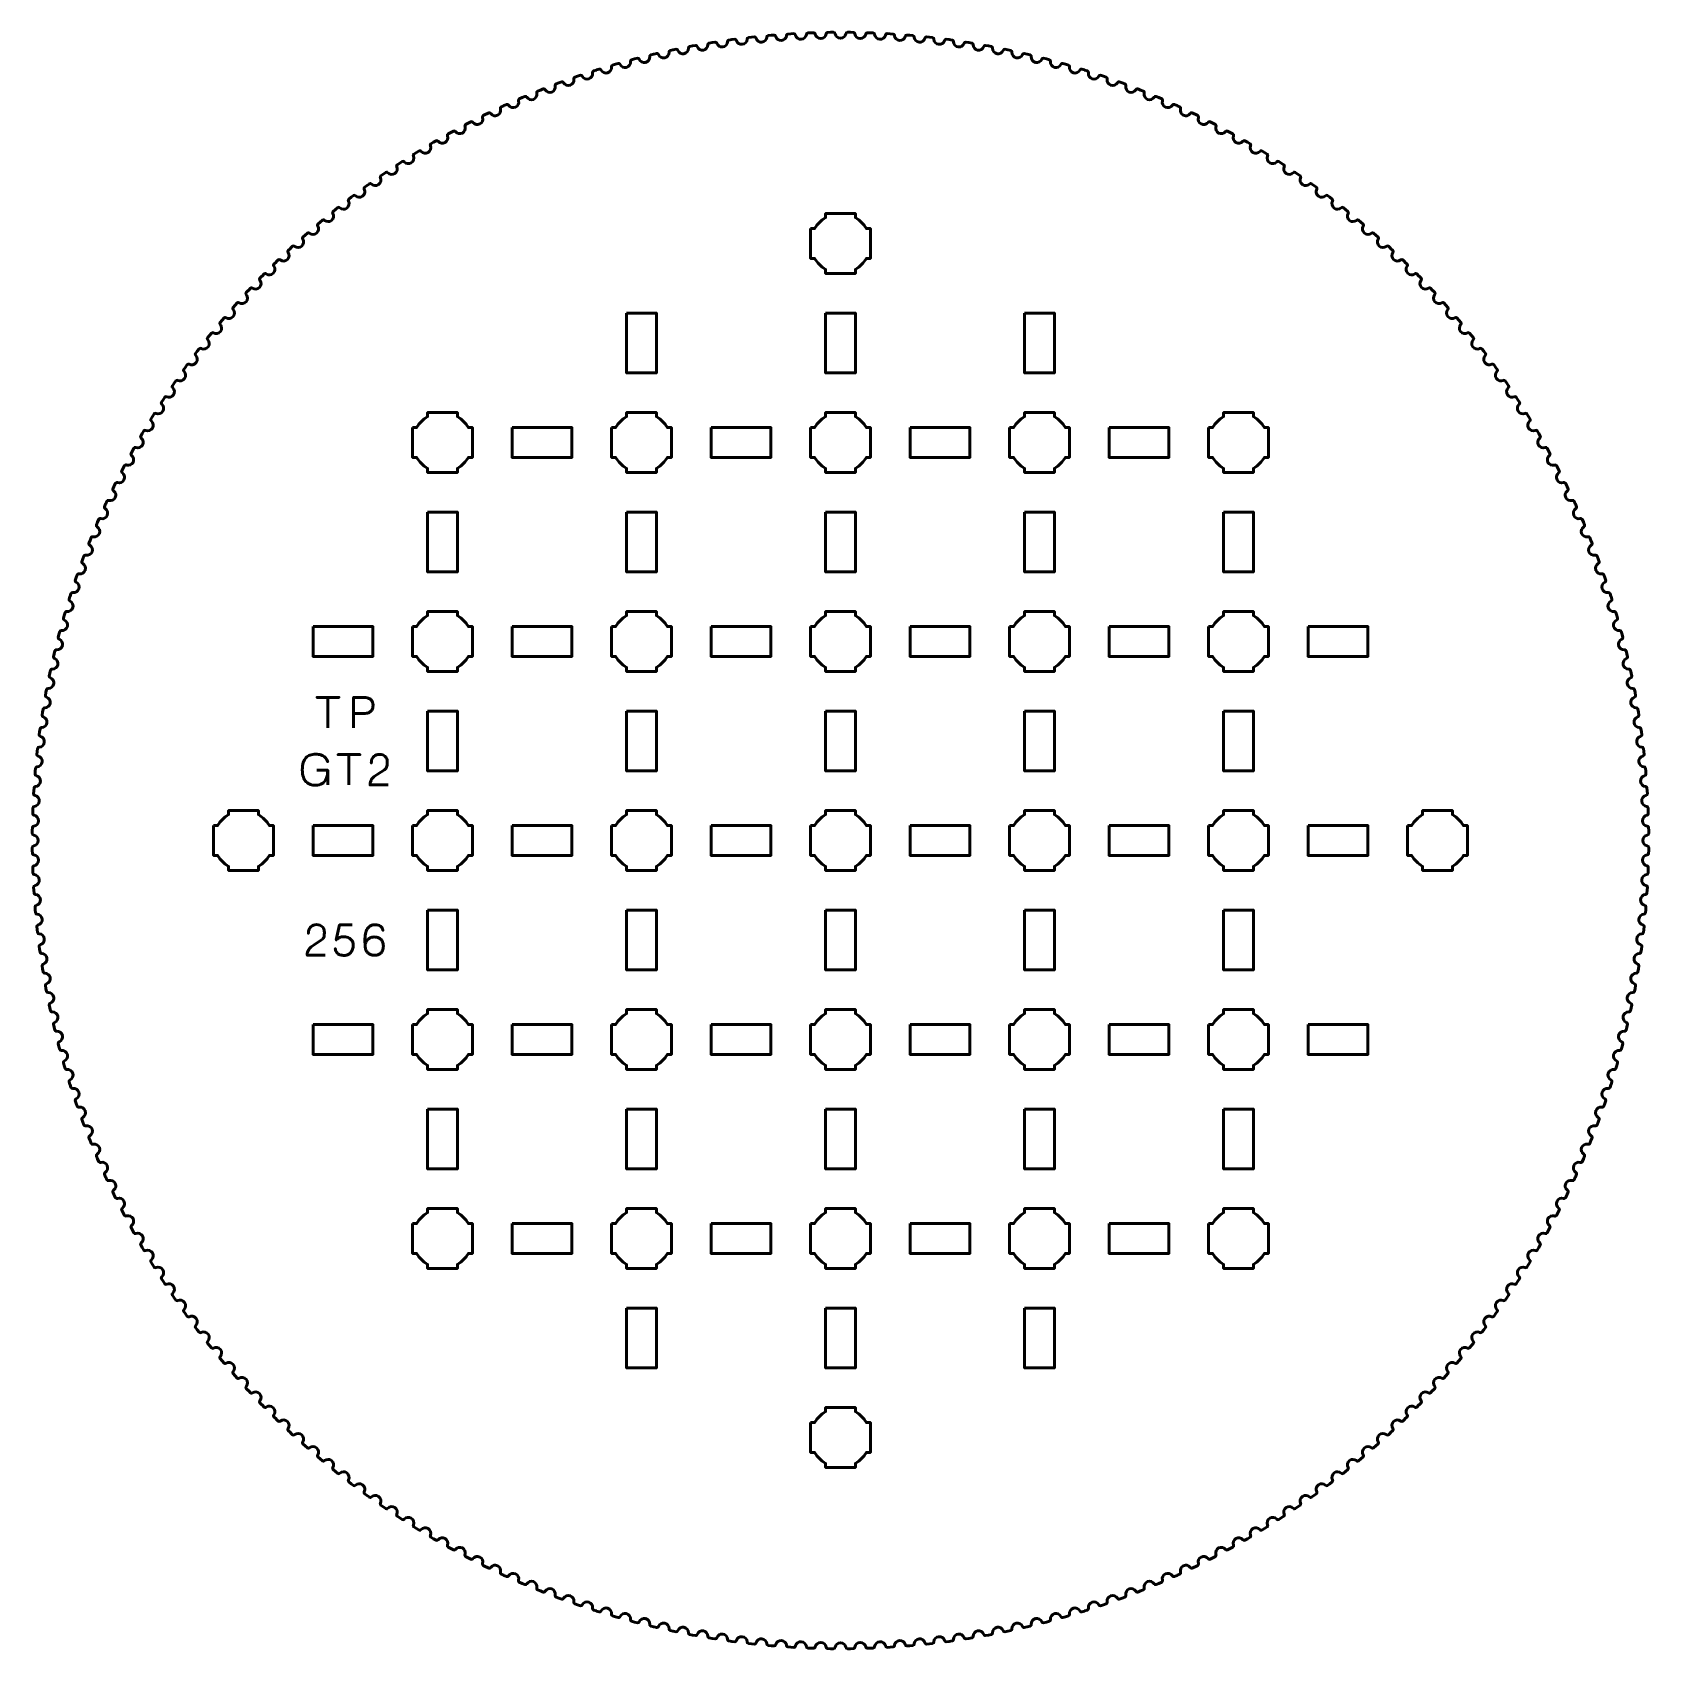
# Model space of a CAD drawing. Header units: centimetres. Extents: x -18.6 to -2.4, y -23 to -6.7.
import ezdxf

# ---------------------------------------------------------------- set-up
doc = ezdxf.new("R2010")
doc.units = ezdxf.units.CM
doc.header["$MEASUREMENT"] = 0
doc.layers.add('Layer 1', color=7, linetype='Continuous')

msp = doc.modelspace()

# ---------------------------------------------------------------- linework, layer by layer
at = {"layer": 'Layer 1', "lineweight": 53}
for points, knots in [([(-10.20134, -6.73267), (-10.20134, -6.73267), (-10.23115, -6.73198), (-10.23115, -6.73198), (-10.23115, -6.73198), (-10.23943, -6.73178), (-10.24631, -6.73833), (-10.24646, -6.74626), (-10.24646, -6.74626), (-10.25169, -6.77175), (-10.27485, -6.79091), (-10.30214, -6.79024), (-10.30214, -6.79024), (-10.32944, -6.78957), (-10.35163, -6.7693), (-10.35558, -6.74358), (-10.35558, -6.74358), (-10.35552, -6.74374), (-10.35552, -6.74354), (-10.35552, -6.74335), (-10.35552, -6.74335), (-10.35563, -6.73535), (-10.36206, -6.72877), (-10.37015, -6.72857), (-10.37015, -6.72857), (-10.37015, -6.72857), (-10.4, -6.7278), (-10.4, -6.7278), (-10.4, -6.7278), (-10.4, -6.7278), (-10.40064, -6.72779), (-10.40064, -6.72779), (-10.40064, -6.72779), (-10.40064, -6.72779), (-10.43046, -6.72783), (-10.43046, -6.72783), (-10.43046, -6.72783), (-10.43874, -6.72783), (-10.44546, -6.73455), (-10.44541, -6.74248), (-10.44541, -6.74248), (-10.45001, -6.76809), (-10.4727, -6.78781), (-10.5, -6.78781), (-10.5, -6.78781), (-10.5273, -6.78781), (-10.54999, -6.76809), (-10.55456, -6.74248), (-10.55456, -6.74248), (-10.5545, -6.74264), (-10.55451, -6.74244), (-10.55451, -6.74225), (-10.55451, -6.74225), (-10.55482, -6.73425), (-10.56141, -6.72783), (-10.5695, -6.72783), (-10.5695, -6.72783), (-10.5695, -6.72783), (-10.59936, -6.72779), (-10.59936, -6.72779), (-10.59936, -6.72779), (-10.59936, -6.72779), (-10.6, -6.7278), (-10.6, -6.7278), (-10.6, -6.7278), (-10.6, -6.7278), (-10.62981, -6.72857), (-10.62981, -6.72857), (-10.62981, -6.72857), (-10.63809, -6.72877), (-10.64464, -6.73565), (-10.64439, -6.74358), (-10.64439, -6.74358), (-10.64837, -6.7693), (-10.67056, -6.78957), (-10.69786, -6.79024), (-10.69786, -6.79024), (-10.72515, -6.79091), (-10.74831, -6.77175), (-10.75351, -6.74626), (-10.75351, -6.74626), (-10.75345, -6.74642), (-10.75346, -6.74622), (-10.75347, -6.74603), (-10.75347, -6.74603), (-10.75397, -6.73804), (-10.76072, -6.73178), (-10.76881, -6.73198), (-10.76881, -6.73198), (-10.76881, -6.73198), (-10.79866, -6.73267), (-10.79866, -6.73267), (-10.79866, -6.73267), (-10.79866, -6.73267), (-10.7993, -6.7327), (-10.7993, -6.7327), (-10.7993, -6.7327), (-10.7993, -6.7327), (-10.82908, -6.7342), (-10.82908, -6.7342), (-10.82908, -6.7342), (-10.83735, -6.73461), (-10.84373, -6.74165), (-10.84329, -6.74957), (-10.84329, -6.74957), (-10.84663, -6.77537), (-10.86833, -6.79618), (-10.89559, -6.79752), (-10.89559, -6.79752), (-10.92286, -6.79886), (-10.94649, -6.78028), (-10.95231, -6.75492), (-10.95231, -6.75492), (-10.95224, -6.75508), (-10.95226, -6.75488), (-10.95227, -6.75469), (-10.95227, -6.75469), (-10.95297, -6.74671), (-10.95987, -6.74062), (-10.96795, -6.74102), (-10.96795, -6.74102), (-10.96795, -6.74102), (-10.99778, -6.74245), (-10.99778, -6.74245), (-10.99778, -6.74245), (-10.99778, -6.74245), (-10.99842, -6.74249), (-10.99842, -6.74249), (-10.99842, -6.74249), (-10.99842, -6.74249), (-11.02815, -6.74472), (-11.02815, -6.74472), (-11.02815, -6.74472), (-11.03641, -6.74533), (-11.04262, -6.75252), (-11.04198, -6.76043), (-11.04198, -6.76043), (-11.04469, -6.78631), (-11.06587, -6.80764), (-11.09309, -6.80965), (-11.09309, -6.80965), (-11.12032, -6.81166), (-11.1444, -6.79366), (-11.15084, -6.76846), (-11.15084, -6.76846), (-11.15077, -6.76861), (-11.15079, -6.76842), (-11.15081, -6.76823), (-11.15081, -6.76823), (-11.1517, -6.76027), (-11.15875, -6.75435), (-11.16682, -6.75495), (-11.16682, -6.75495), (-11.16682, -6.75495), (-11.1966, -6.75711), (-11.1966, -6.75711), (-11.1966, -6.75711), (-11.1966, -6.75711), (-11.19724, -6.75716), (-11.19724, -6.75716), (-11.19724, -6.75716), (-11.19724, -6.75716), (-11.22691, -6.76012), (-11.22691, -6.76012), (-11.22691, -6.76012), (-11.23515, -6.76093), (-11.24118, -6.76828), (-11.24035, -6.77617), (-11.24035, -6.77617), (-11.24242, -6.8021), (-11.26306, -6.82395), (-11.29023, -6.82663), (-11.29023, -6.82663), (-11.3174, -6.82931), (-11.34191, -6.8119), (-11.34897, -6.78687), (-11.34897, -6.78687), (-11.3489, -6.78702), (-11.34893, -6.78682), (-11.34895, -6.78663), (-11.34895, -6.78663), (-11.35004, -6.7787), (-11.35723, -6.77296), (-11.36528, -6.77375), (-11.36528, -6.77375), (-11.36528, -6.77375), (-11.395, -6.77664), (-11.395, -6.77664), (-11.395, -6.77664), (-11.395, -6.77664), (-11.39563, -6.77671), (-11.39563, -6.77671), (-11.39563, -6.77671), (-11.39563, -6.77671), (-11.42522, -6.7804), (-11.42522, -6.7804), (-11.42522, -6.7804), (-11.43344, -6.78141), (-11.43929, -6.7889), (-11.43827, -6.79677), (-11.43827, -6.79677), (-11.4397, -6.82275), (-11.4598, -6.8451), (-11.4869, -6.84844), (-11.4869, -6.84844), (-11.51399, -6.85178), (-11.53893, -6.83499), (-11.5466, -6.81013), (-11.5466, -6.81013), (-11.54652, -6.81028), (-11.54655, -6.81008), (-11.54658, -6.80989), (-11.54658, -6.80989), (-11.54786, -6.80199), (-11.55519, -6.79643), (-11.56322, -6.79742), (-11.56322, -6.79742), (-11.56322, -6.79742), (-11.59286, -6.80104), (-11.59286, -6.80104), (-11.59286, -6.80104), (-11.59286, -6.80104), (-11.59349, -6.80112), (-11.59349, -6.80112), (-11.59349, -6.80112), (-11.59349, -6.80112), (-11.62298, -6.80553), (-11.62298, -6.80553), (-11.62298, -6.80553), (-11.63117, -6.80675), (-11.63683, -6.81438), (-11.63562, -6.82222), (-11.63562, -6.82222), (-11.63641, -6.84823), (-11.65596, -6.87106), (-11.68297, -6.87507), (-11.68297, -6.87507), (-11.70997, -6.87907), (-11.73531, -6.8629), (-11.74359, -6.83824), (-11.74359, -6.83824), (-11.74351, -6.83838), (-11.74355, -6.83819), (-11.74357, -6.838), (-11.74357, -6.838), (-11.74505, -6.83013), (-11.75252, -6.82475), (-11.76052, -6.82594), (-11.76052, -6.82594), (-11.76052, -6.82594), (-11.79006, -6.83028), (-11.79006, -6.83028), (-11.79006, -6.83028), (-11.79006, -6.83028), (-11.79069, -6.83038), (-11.79069, -6.83038), (-11.79069, -6.83038), (-11.79069, -6.83038), (-11.82007, -6.83552), (-11.82007, -6.83552), (-11.82007, -6.83552), (-11.82822, -6.83693), (-11.8337, -6.8447), (-11.83229, -6.85251), (-11.83229, -6.85251), (-11.83244, -6.87853), (-11.85143, -6.90184), (-11.87833, -6.9065), (-11.87833, -6.9065), (-11.90523, -6.91117), (-11.93095, -6.89562), (-11.93983, -6.87117), (-11.93983, -6.87117), (-11.93975, -6.87131), (-11.93979, -6.87112), (-11.93982, -6.87093), (-11.93982, -6.87093), (-11.9415, -6.8631), (-11.94909, -6.8579), (-11.95706, -6.85929), (-11.95706, -6.85929), (-11.95706, -6.85929), (-11.98648, -6.86435), (-11.98648, -6.86435), (-11.98648, -6.86435), (-11.98648, -6.86435), (-11.98711, -6.86447), (-11.98711, -6.86447), (-11.98711, -6.86447), (-11.98711, -6.86447), (-12.01635, -6.87033), (-12.01635, -6.87033), (-12.01635, -6.87033), (-12.02447, -6.87194), (-12.02975, -6.87984), (-12.02816, -6.88761), (-12.02816, -6.88761), (-12.02767, -6.91363), (-12.04608, -6.93739), (-12.07286, -6.94272), (-12.07286, -6.94272), (-12.09963, -6.94805), (-12.12573, -6.93313), (-12.13521, -6.90891), (-12.13521, -6.90891), (-12.13512, -6.90905), (-12.13517, -6.90886), (-12.13521, -6.90867), (-12.13521, -6.90867), (-12.13707, -6.90088), (-12.14479, -6.89587), (-12.15272, -6.89745), (-12.15272, -6.89745), (-12.15272, -6.89745), (-12.18201, -6.90324), (-12.18201, -6.90324), (-12.18201, -6.90324), (-12.18201, -6.90324), (-12.18264, -6.90337), (-12.18264, -6.90337), (-12.18264, -6.90337), (-12.18264, -6.90337), (-12.21173, -6.90994), (-12.21173, -6.90994), (-12.21173, -6.90994), (-12.21981, -6.91176), (-12.22489, -6.91979), (-12.2231, -6.92751), (-12.2231, -6.92751), (-12.22198, -6.95351), (-12.2398, -6.97772), (-12.26644, -6.9837), (-12.26644, -6.9837), (-12.29307, -6.98968), (-12.31953, -6.97541), (-12.3296, -6.95143), (-12.3296, -6.95143), (-12.32951, -6.95157), (-12.32956, -6.95138), (-12.3296, -6.95119), (-12.3296, -6.95119), (-12.33166, -6.94345), (-12.3395, -6.93863), (-12.34739, -6.94041), (-12.34739, -6.94041), (-12.34739, -6.94041), (-12.37653, -6.94691), (-12.37653, -6.94691), (-12.37653, -6.94691), (-12.37653, -6.94691), (-12.37715, -6.94706), (-12.37715, -6.94706), (-12.37715, -6.94706), (-12.37715, -6.94706), (-12.40607, -6.95434), (-12.40607, -6.95434), (-12.40607, -6.95434), (-12.4141, -6.95635), (-12.41899, -6.96451), (-12.41701, -6.97219), (-12.41701, -6.97219), (-12.41525, -6.99815), (-12.43247, -7.02279), (-12.45895, -7.02942), (-12.45895, -7.02942), (-12.48543, -7.03606), (-12.51224, -7.02244), (-12.52289, -6.99871), (-12.52289, -6.99871), (-12.52279, -6.99885), (-12.52285, -6.99866), (-12.5229, -6.99847), (-12.5229, -6.99847), (-12.52514, -6.99079), (-12.5331, -6.98616), (-12.54094, -6.98813), (-12.54094, -6.98813), (-12.54094, -6.98813), (-12.56992, -6.99534), (-12.56992, -6.99534), (-12.56992, -6.99534), (-12.56992, -6.99534), (-12.57054, -6.99551), (-12.57054, -6.99551), (-12.57054, -6.99551), (-12.57054, -6.99551), (-12.59927, -7.0035), (-12.59927, -7.0035), (-12.59927, -7.0035), (-12.60725, -7.00571), (-12.61193, -7.01398), (-12.60977, -7.0216), (-12.60977, -7.0216), (-12.60737, -7.04751), (-12.62398, -7.07257), (-12.65029, -7.07985), (-12.65029, -7.07985), (-12.6766, -7.08713), (-12.70373, -7.07418), (-12.71496, -7.05072), (-12.71496, -7.05072), (-12.71486, -7.05085), (-12.71493, -7.05066), (-12.71498, -7.05048), (-12.71498, -7.05048), (-12.71741, -7.04285), (-12.72547, -7.03842), (-12.73327, -7.04058), (-12.73327, -7.04058), (-12.73327, -7.04058), (-12.76206, -7.04851), (-12.76206, -7.04851), (-12.76206, -7.04851), (-12.76206, -7.04851), (-12.76267, -7.04869), (-12.76267, -7.04869), (-12.76267, -7.04869), (-12.76267, -7.04869), (-12.7912, -7.05738), (-12.7912, -7.05738), (-12.7912, -7.05738), (-12.79912, -7.05978), (-12.8036, -7.06816), (-12.80125, -7.07574), (-12.80125, -7.07574), (-12.79822, -7.10158), (-12.81421, -7.12704), (-12.84033, -7.13496), (-12.84033, -7.13496), (-12.86645, -7.14289), (-12.89389, -7.1306), (-12.9057, -7.10742), (-12.9057, -7.10742), (-12.9056, -7.10756), (-12.90566, -7.10737), (-12.90572, -7.10719), (-12.90572, -7.10719), (-12.90834, -7.09962), (-12.91651, -7.09539), (-12.92425, -7.09774), (-12.92425, -7.09774), (-12.92425, -7.09774), (-12.95283, -7.10637), (-12.95283, -7.10637), (-12.95283, -7.10637), (-12.95283, -7.10637), (-12.95344, -7.10657), (-12.95344, -7.10657), (-12.95344, -7.10657), (-12.95344, -7.10657), (-12.98175, -7.11596), (-12.98175, -7.11596), (-12.98175, -7.11596), (-12.98961, -7.11855), (-12.99388, -7.12704), (-12.99135, -7.13456), (-12.99135, -7.13456), (-12.98768, -7.16032), (-13.00304, -7.18616), (-13.02896, -7.19472), (-13.02896, -7.19472), (-13.05488, -7.20328), (-13.08261, -7.19168), (-13.09499, -7.16879), (-13.09499, -7.16879), (-13.09488, -7.16893), (-13.09495, -7.16874), (-13.09501, -7.16856), (-13.09501, -7.16856), (-13.09782, -7.16106), (-13.10609, -7.15703), (-13.11377, -7.15957), (-13.11377, -7.15957), (-13.11377, -7.15957), (-13.14213, -7.1689), (-13.14213, -7.1689), (-13.14213, -7.1689), (-13.14213, -7.1689), (-13.14274, -7.16911), (-13.14274, -7.16911), (-13.14274, -7.16911), (-13.14274, -7.16911), (-13.1708, -7.17919), (-13.1708, -7.17919), (-13.1708, -7.17919), (-13.1786, -7.18198), (-13.18266, -7.19057), (-13.17994, -7.19802), (-13.17994, -7.19802), (-13.17565, -7.22368), (-13.19037, -7.24989), (-13.21607, -7.25909), (-13.21607, -7.25909), (-13.24177, -7.26829), (-13.26978, -7.25736), (-13.28271, -7.23479), (-13.28271, -7.23479), (-13.2826, -7.23492), (-13.28268, -7.23474), (-13.28274, -7.23456), (-13.28274, -7.23456), (-13.28573, -7.22713), (-13.2941, -7.22331), (-13.30171, -7.22603), (-13.30171, -7.22603), (-13.30171, -7.22603), (-13.32984, -7.23605), (-13.32984, -7.23605), (-13.32984, -7.23605), (-13.32984, -7.23605), (-13.33044, -7.23628), (-13.33044, -7.23628), (-13.33044, -7.23628), (-13.33044, -7.23628), (-13.35825, -7.24704), (-13.35825, -7.24704), (-13.35825, -7.24704), (-13.36597, -7.25002), (-13.36982, -7.25871), (-13.36692, -7.26609), (-13.36692, -7.26609), (-13.362, -7.29164), (-13.37607, -7.31821), (-13.40154, -7.32803), (-13.40154, -7.32803), (-13.42701, -7.33786), (-13.45528, -7.32763), (-13.46876, -7.30538), (-13.46876, -7.30538), (-13.46865, -7.3055), (-13.46873, -7.30532), (-13.4688, -7.30514), (-13.4688, -7.30514), (-13.47196, -7.29779), (-13.48042, -7.29417), (-13.48797, -7.29708), (-13.48797, -7.29708), (-13.48797, -7.29708), (-13.51584, -7.3078), (-13.51584, -7.3078), (-13.51584, -7.3078), (-13.51584, -7.3078), (-13.51644, -7.30803), (-13.51644, -7.30803), (-13.51644, -7.30803), (-13.51644, -7.30803), (-13.54397, -7.31948), (-13.54397, -7.31948), (-13.54397, -7.31948), (-13.55162, -7.32265), (-13.55526, -7.33143), (-13.55218, -7.33874), (-13.55218, -7.33874), (-13.54663, -7.36416), (-13.56004, -7.39106), (-13.58527, -7.40151), (-13.58527, -7.40151), (-13.61049, -7.41195), (-13.639, -7.40242), (-13.65302, -7.38051), (-13.65302, -7.38051), (-13.6529, -7.38063), (-13.65299, -7.38045), (-13.65306, -7.38027), (-13.65306, -7.38027), (-13.65641, -7.373), (-13.66496, -7.36959), (-13.67243, -7.37269), (-13.67243, -7.37269), (-13.67243, -7.37269), (-13.70003, -7.38408), (-13.70003, -7.38408), (-13.70003, -7.38408), (-13.70003, -7.38408), (-13.70062, -7.38433), (-13.70062, -7.38433), (-13.70062, -7.38433), (-13.70062, -7.38433), (-13.72786, -7.39645), (-13.72786, -7.39645), (-13.72786, -7.39645), (-13.73543, -7.39981), (-13.73885, -7.40867), (-13.7356, -7.4159), (-13.7356, -7.4159), (-13.72942, -7.44118), (-13.74217, -7.4684), (-13.76713, -7.47947), (-13.76713, -7.47947), (-13.79209, -7.49053), (-13.82083, -7.4817), (-13.83538, -7.46013), (-13.83538, -7.46013), (-13.83526, -7.46026), (-13.83535, -7.46008), (-13.83543, -7.4599), (-13.83543, -7.4599), (-13.83895, -7.45272), (-13.84758, -7.44952), (-13.85498, -7.4528), (-13.85498, -7.4528), (-13.85498, -7.4528), (-13.88229, -7.46486), (-13.88229, -7.46486), (-13.88229, -7.46486), (-13.88229, -7.46486), (-13.88287, -7.46513), (-13.88287, -7.46513), (-13.88287, -7.46513), (-13.88287, -7.46513), (-13.90981, -7.47791), (-13.90981, -7.47791), (-13.90981, -7.47791), (-13.9173, -7.48145), (-13.9205, -7.4904), (-13.91706, -7.49755), (-13.91706, -7.49755), (-13.91027, -7.52266), (-13.92235, -7.55019), (-13.94703, -7.56186), (-13.94703, -7.56186), (-13.97171, -7.57354), (-14.00065, -7.56541), (-14.01573, -7.54421), (-14.01573, -7.54421), (-14.01561, -7.54433), (-14.01571, -7.54416), (-14.01579, -7.54398), (-14.01579, -7.54398), (-14.01949, -7.53689), (-14.02819, -7.5339), (-14.0355, -7.53736), (-14.0355, -7.53736), (-14.0355, -7.53736), (-14.06251, -7.55009), (-14.06251, -7.55009), (-14.06251, -7.55009), (-14.06251, -7.55009), (-14.06309, -7.55037), (-14.06309, -7.55037), (-14.06309, -7.55037), (-14.06309, -7.55037), (-14.0897, -7.56381), (-14.0897, -7.56381), (-14.0897, -7.56381), (-14.0971, -7.56754), (-14.10008, -7.57656), (-14.09647, -7.58362), (-14.09647, -7.58362), (-14.08907, -7.60856), (-14.10047, -7.63638), (-14.12485, -7.64865), (-14.12485, -7.64865), (-14.14924, -7.66093), (-14.17837, -7.65352), (-14.19397, -7.63269), (-14.19397, -7.63269), (-14.19384, -7.63281), (-14.19394, -7.63264), (-14.19403, -7.63247), (-14.19403, -7.63247), (-14.1979, -7.62546), (-14.20667, -7.62269), (-14.2139, -7.62633), (-14.2139, -7.62633), (-14.2139, -7.62633), (-14.24059, -7.63972), (-14.24059, -7.63972), (-14.24059, -7.63972), (-14.24059, -7.63972), (-14.24116, -7.64001), (-14.24116, -7.64001), (-14.24116, -7.64001), (-14.24116, -7.64001), (-14.26744, -7.6541), (-14.26744, -7.6541), (-14.26744, -7.6541), (-14.27474, -7.65801), (-14.2775, -7.6671), (-14.27371, -7.67407), (-14.27371, -7.67407), (-14.2657, -7.69882), (-14.27641, -7.72691), (-14.30049, -7.73978), (-14.30049, -7.73978), (-14.32457, -7.75265), (-14.35387, -7.74595), (-14.36998, -7.72552), (-14.36998, -7.72552), (-14.36985, -7.72564), (-14.36995, -7.72546), (-14.37004, -7.7253), (-14.37004, -7.7253), (-14.37408, -7.71839), (-14.38292, -7.71583), (-14.39006, -7.71965), (-14.39006, -7.71965), (-14.39006, -7.71965), (-14.41641, -7.73369), (-14.41641, -7.73369), (-14.41641, -7.73369), (-14.41641, -7.73369), (-14.41697, -7.734), (-14.41697, -7.734), (-14.41697, -7.734), (-14.41697, -7.734), (-14.4429, -7.74873), (-14.4429, -7.74873), (-14.4429, -7.74873), (-14.4501, -7.75281), (-14.45264, -7.76197), (-14.44868, -7.76884), (-14.44868, -7.76884), (-14.44006, -7.79339), (-14.45009, -7.82174), (-14.47384, -7.83519), (-14.47384, -7.83519), (-14.49759, -7.84865), (-14.52705, -7.84267), (-14.54365, -7.82264), (-14.54365, -7.82264), (-14.54352, -7.82275), (-14.54363, -7.82258), (-14.54372, -7.82242), (-14.54372, -7.82242), (-14.54794, -7.81561), (-14.55683, -7.81327), (-14.56387, -7.81726), (-14.56387, -7.81726), (-14.56387, -7.81726), (-14.58987, -7.83194), (-14.58987, -7.83194), (-14.58987, -7.83194), (-14.58987, -7.83194), (-14.59043, -7.83227), (-14.59043, -7.83227), (-14.59043, -7.83227), (-14.59043, -7.83227), (-14.61598, -7.84763), (-14.61598, -7.84763), (-14.61598, -7.84763), (-14.62309, -7.85189), (-14.62539, -7.86111), (-14.62127, -7.86788), (-14.62127, -7.86788), (-14.61205, -7.89221), (-14.62138, -7.92079), (-14.64479, -7.93483), (-14.64479, -7.93483), (-14.66821, -7.94886), (-14.69781, -7.94361), (-14.7149, -7.924), (-14.7149, -7.924), (-14.71476, -7.9241), (-14.71488, -7.92394), (-14.71497, -7.92377), (-14.71497, -7.92377), (-14.71935, -7.91707), (-14.7283, -7.91495), (-14.73524, -7.91911), (-14.73524, -7.91911), (-14.73524, -7.91911), (-14.76087, -7.93443), (-14.76087, -7.93443), (-14.76087, -7.93443), (-14.76087, -7.93443), (-14.76142, -7.93476), (-14.76142, -7.93476), (-14.76142, -7.93476), (-14.76142, -7.93476), (-14.78659, -7.95075), (-14.78659, -7.95075), (-14.78659, -7.95075), (-14.79359, -7.95518), (-14.79567, -7.96445), (-14.79139, -7.97113), (-14.79139, -7.97113), (-14.78157, -7.99522), (-14.79019, -8.02402), (-14.81325, -8.03863), (-14.81325, -8.03863), (-14.83632, -8.05323), (-14.86604, -8.04871), (-14.8836, -8.02952), (-14.8836, -8.02952), (-14.88346, -8.02962), (-14.88358, -8.02946), (-14.88368, -8.0293), (-14.88368, -8.0293), (-14.88822, -8.02271), (-14.89723, -8.02081), (-14.90406, -8.02514), (-14.90406, -8.02514), (-14.90406, -8.02514), (-14.92931, -8.04108), (-14.92931, -8.04108), (-14.92931, -8.04108), (-14.92931, -8.04108), (-14.92985, -8.04143), (-14.92985, -8.04143), (-14.92985, -8.04143), (-14.92985, -8.04143), (-14.95462, -8.05803), (-14.95462, -8.05803), (-14.95462, -8.05803), (-14.9615, -8.06263), (-14.96336, -8.07195), (-14.95891, -8.07851), (-14.95891, -8.07851), (-14.94851, -8.10236), (-14.95642, -8.13136), (-14.97911, -8.14653), (-14.97911, -8.14653), (-15.00181, -8.1617), (-15.03164, -8.15791), (-15.04966, -8.13915), (-15.04966, -8.13915), (-15.04952, -8.13925), (-15.04964, -8.13909), (-15.04975, -8.13893), (-15.04975, -8.13893), (-15.05445, -8.13245), (-15.0635, -8.13078), (-15.07023, -8.13527), (-15.07023, -8.13527), (-15.07023, -8.13527), (-15.09507, -8.15183), (-15.09507, -8.15183), (-15.09507, -8.15183), (-15.09507, -8.15183), (-15.0956, -8.15219), (-15.0956, -8.15219), (-15.0956, -8.15219), (-15.0956, -8.15219), (-15.11996, -8.16939), (-15.11996, -8.16939), (-15.11996, -8.16939), (-15.12673, -8.17416), (-15.12835, -8.18352), (-15.12375, -8.18998), (-15.12375, -8.18998), (-15.11276, -8.21357), (-15.11996, -8.24275), (-15.14228, -8.25847), (-15.14228, -8.25847), (-15.1646, -8.27419), (-15.1945, -8.27114), (-15.21299, -8.25283), (-15.21299, -8.25283), (-15.21284, -8.25293), (-15.21297, -8.25277), (-15.21308, -8.25261), (-15.21308, -8.25261), (-15.21794, -8.24625), (-15.22702, -8.2448), (-15.23364, -8.24945), (-15.23364, -8.24945), (-15.23364, -8.24945), (-15.25807, -8.26662), (-15.25807, -8.26662), (-15.25807, -8.26662), (-15.25807, -8.26662), (-15.25859, -8.26699), (-15.25859, -8.26699), (-15.25859, -8.26699), (-15.25859, -8.26699), (-15.28252, -8.28478), (-15.28252, -8.28478), (-15.28252, -8.28478), (-15.28917, -8.28972), (-15.29056, -8.29912), (-15.2858, -8.30546), (-15.2858, -8.30546), (-15.27424, -8.32877), (-15.28072, -8.35812), (-15.30264, -8.37439), (-15.30264, -8.37439), (-15.32457, -8.39065), (-15.35454, -8.38833), (-15.37347, -8.37048), (-15.37347, -8.37048), (-15.37333, -8.37057), (-15.37345, -8.37042), (-15.37357, -8.37026), (-15.37357, -8.37026), (-15.37858, -8.36402), (-15.3877, -8.36279), (-15.3942, -8.36761), (-15.3942, -8.36761), (-15.3942, -8.36761), (-15.4182, -8.38537), (-15.4182, -8.38537), (-15.4182, -8.38537), (-15.4182, -8.38537), (-15.41871, -8.38576), (-15.41871, -8.38576), (-15.41871, -8.38576), (-15.41871, -8.38576), (-15.4422, -8.40413), (-15.4422, -8.40413), (-15.4422, -8.40413), (-15.44872, -8.40923), (-15.44989, -8.41866), (-15.44497, -8.42488), (-15.44497, -8.42488), (-15.43284, -8.4479), (-15.43859, -8.4774), (-15.46012, -8.4942), (-15.46012, -8.4942), (-15.48164, -8.511), (-15.51166, -8.50941), (-15.53102, -8.49203), (-15.53102, -8.49203), (-15.53087, -8.49212), (-15.531, -8.49197), (-15.53112, -8.49182), (-15.53112, -8.49182), (-15.53628, -8.4857), (-15.54543, -8.4847), (-15.55181, -8.48967), (-15.55181, -8.48967), (-15.55181, -8.48967), (-15.57537, -8.50801), (-15.57537, -8.50801), (-15.57537, -8.50801), (-15.57537, -8.50801), (-15.57587, -8.50841), (-15.57587, -8.50841), (-15.57587, -8.50841), (-15.57587, -8.50841), (-15.5989, -8.52736), (-15.5989, -8.52736), (-15.5989, -8.52736), (-15.6053, -8.53261), (-15.60623, -8.54207), (-15.60116, -8.54817), (-15.60116, -8.54817), (-15.58847, -8.57088), (-15.5935, -8.60052), (-15.6146, -8.61784), (-15.6146, -8.61784), (-15.6357, -8.63516), (-15.66575, -8.63431), (-15.68553, -8.61741), (-15.68553, -8.61741), (-15.68539, -8.6175), (-15.68552, -8.61735), (-15.68564, -8.6172), (-15.68564, -8.6172), (-15.69096, -8.61122), (-15.70012, -8.61043), (-15.70638, -8.61557), (-15.70638, -8.61557), (-15.70638, -8.61557), (-15.72948, -8.63448), (-15.72948, -8.63448), (-15.72948, -8.63448), (-15.72948, -8.63448), (-15.72997, -8.63489), (-15.72997, -8.63489), (-15.72997, -8.63489), (-15.72997, -8.63489), (-15.75253, -8.6544), (-15.75253, -8.6544), (-15.75253, -8.6544), (-15.7588, -8.65981), (-15.7595, -8.66928), (-15.75428, -8.67526), (-15.75428, -8.67526), (-15.74103, -8.69765), (-15.74533, -8.7274), (-15.76601, -8.74524), (-15.76601, -8.74524), (-15.78668, -8.76307), (-15.81674, -8.76296), (-15.83693, -8.74655), (-15.83693, -8.74655), (-15.83678, -8.74663), (-15.83692, -8.74649), (-15.83704, -8.74634), (-15.83704, -8.74634), (-15.8425, -8.74049), (-15.85168, -8.73993), (-15.85781, -8.74521), (-15.85781, -8.74521), (-15.85781, -8.74521), (-15.88044, -8.76469), (-15.88044, -8.76469), (-15.88044, -8.76469), (-15.88044, -8.76469), (-15.88092, -8.76511), (-15.88092, -8.76511), (-15.88092, -8.76511), (-15.88092, -8.76511), (-15.90299, -8.78517), (-15.90299, -8.78517), (-15.90299, -8.78517), (-15.90913, -8.79073), (-15.90959, -8.80022), (-15.90423, -8.80606), (-15.90423, -8.80606), (-15.89044, -8.82813), (-15.89401, -8.85798), (-15.91424, -8.87631), (-15.91424, -8.87631), (-15.93447, -8.89464), (-15.96452, -8.89527), (-15.98511, -8.87936), (-15.98511, -8.87936), (-15.98495, -8.87944), (-15.9851, -8.8793), (-15.98522, -8.87916), (-15.98522, -8.87916), (-15.99083, -8.87344), (-16.00002, -8.87311), (-16.00601, -8.87854), (-16.00601, -8.87854), (-16.00601, -8.87854), (-16.02816, -8.89856), (-16.02816, -8.89856), (-16.02816, -8.89856), (-16.02816, -8.89856), (-16.02863, -8.899), (-16.02863, -8.899), (-16.02863, -8.899), (-16.02863, -8.899), (-16.0502, -8.91959), (-16.0502, -8.91959), (-16.0502, -8.91959), (-16.0562, -8.9253), (-16.05643, -8.9348), (-16.05093, -8.94051), (-16.05093, -8.94051), (-16.0366, -8.96223), (-16.03944, -8.99216), (-16.05921, -9.01098), (-16.05921, -9.01098), (-16.07898, -9.0298), (-16.10901, -9.03117), (-16.12998, -9.01577), (-16.12998, -9.01577), (-16.12983, -9.01585), (-16.12997, -9.01571), (-16.1301, -9.01557), (-16.1301, -9.01557), (-16.13584, -9.00999), (-16.14504, -9.00988), (-16.1509, -9.01546), (-16.1509, -9.01546), (-16.1509, -9.01546), (-16.17255, -9.03602), (-16.17255, -9.03602), (-16.17255, -9.03602), (-16.17255, -9.03602), (-16.17301, -9.03647), (-16.17301, -9.03647), (-16.17301, -9.03647), (-16.17301, -9.03647), (-16.19407, -9.05758), (-16.19407, -9.05758), (-16.19407, -9.05758), (-16.19993, -9.06344), (-16.19993, -9.07294), (-16.19428, -9.07851), (-16.19428, -9.07851), (-16.17943, -9.09988), (-16.18153, -9.12986), (-16.20083, -9.14917), (-16.20083, -9.14917), (-16.22014, -9.16847), (-16.25012, -9.17057), (-16.27146, -9.1557), (-16.27146, -9.1557), (-16.27131, -9.15577), (-16.27146, -9.15563), (-16.27159, -9.1555), (-16.27159, -9.1555), (-16.27747, -9.15006), (-16.28667, -9.15018), (-16.29239, -9.1559), (-16.29239, -9.1559), (-16.29239, -9.1559), (-16.31353, -9.17699), (-16.31353, -9.17699), (-16.31353, -9.17699), (-16.31353, -9.17699), (-16.31398, -9.17745), (-16.31398, -9.17745), (-16.31398, -9.17745), (-16.31398, -9.17745), (-16.33451, -9.19907), (-16.33451, -9.19907), (-16.33451, -9.19907), (-16.34022, -9.20507), (-16.33999, -9.21457), (-16.33421, -9.22), (-16.33421, -9.22), (-16.31883, -9.24099), (-16.3202, -9.27102), (-16.33902, -9.29079), (-16.33902, -9.29079), (-16.35784, -9.31056), (-16.38777, -9.3134), (-16.40947, -9.29905), (-16.40947, -9.29905), (-16.40931, -9.29912), (-16.40947, -9.29899), (-16.4096, -9.29885), (-16.4096, -9.29885), (-16.41561, -9.29356), (-16.4248, -9.29391), (-16.43038, -9.29977), (-16.43038, -9.29977), (-16.43038, -9.29977), (-16.451, -9.32137), (-16.451, -9.32137), (-16.451, -9.32137), (-16.451, -9.32137), (-16.45144, -9.32184), (-16.45144, -9.32184), (-16.45144, -9.32184), (-16.45144, -9.32184), (-16.47143, -9.34396), (-16.47143, -9.34396), (-16.47143, -9.34396), (-16.47699, -9.35009), (-16.47653, -9.35958), (-16.47062, -9.36487), (-16.47062, -9.36487), (-16.45473, -9.38548), (-16.45536, -9.41553), (-16.47369, -9.43576), (-16.47369, -9.43576), (-16.49202, -9.45599), (-16.52187, -9.45956), (-16.54392, -9.44575), (-16.54392, -9.44575), (-16.54376, -9.44581), (-16.54391, -9.44568), (-16.54406, -9.44556), (-16.54406, -9.44556), (-16.55019, -9.44041), (-16.55937, -9.44098), (-16.56481, -9.44698), (-16.56481, -9.44698), (-16.56481, -9.44698), (-16.58489, -9.46908), (-16.58489, -9.46908), (-16.58489, -9.46908), (-16.58489, -9.46908), (-16.58531, -9.46956), (-16.58531, -9.46956), (-16.58531, -9.46956), (-16.58531, -9.46956), (-16.60476, -9.49216), (-16.60476, -9.49216), (-16.60476, -9.49216), (-16.61017, -9.49843), (-16.60947, -9.50791), (-16.60343, -9.51305), (-16.60343, -9.51305), (-16.58704, -9.53326), (-16.58693, -9.56332), (-16.60476, -9.58399), (-16.60476, -9.58399), (-16.6226, -9.60467), (-16.65235, -9.60897), (-16.67472, -9.5957), (-16.67472, -9.5957), (-16.67456, -9.59576), (-16.67472, -9.59564), (-16.67487, -9.59551), (-16.67487, -9.59551), (-16.68113, -9.59052), (-16.69029, -9.59132), (-16.69558, -9.59744), (-16.69558, -9.59744), (-16.69558, -9.59744), (-16.71511, -9.62003), (-16.71511, -9.62003), (-16.71511, -9.62003), (-16.71511, -9.62003), (-16.71552, -9.62052), (-16.71552, -9.62052), (-16.71552, -9.62052), (-16.71552, -9.62052), (-16.73441, -9.64359), (-16.73441, -9.64359), (-16.73441, -9.64359), (-16.73966, -9.64999), (-16.73873, -9.65945), (-16.73257, -9.66444), (-16.73257, -9.66444), (-16.71569, -9.68425), (-16.71484, -9.7143), (-16.73216, -9.7354), (-16.73216, -9.7354), (-16.74948, -9.7565), (-16.77912, -9.76153), (-16.80181, -9.74882), (-16.80181, -9.74882), (-16.80165, -9.74887), (-16.80181, -9.74875), (-16.80196, -9.74863), (-16.80196, -9.74863), (-16.80834, -9.7438), (-16.81748, -9.74482), (-16.82261, -9.75107), (-16.82261, -9.75107), (-16.82261, -9.75107), (-16.84159, -9.77413), (-16.84159, -9.77413), (-16.84159, -9.77413), (-16.84159, -9.77413), (-16.84199, -9.77463), (-16.84199, -9.77463), (-16.84199, -9.77463), (-16.84199, -9.77463), (-16.8603, -9.79816), (-16.8603, -9.79816), (-16.8603, -9.79816), (-16.8654, -9.80469), (-16.86423, -9.81412), (-16.85795, -9.81896), (-16.85795, -9.81896), (-16.84059, -9.83834), (-16.839, -9.86836), (-16.8558, -9.88988), (-16.8558, -9.88988), (-16.8726, -9.91141), (-16.9021, -9.91716), (-16.9251, -9.90501), (-16.9251, -9.90501), (-16.92494, -9.90506), (-16.9251, -9.90494), (-16.92525, -9.90483), (-16.92525, -9.90483), (-16.93175, -9.90015), (-16.94087, -9.90139), (-16.94584, -9.90777), (-16.94584, -9.90777), (-16.94584, -9.90777), (-16.96424, -9.93129), (-16.96424, -9.93129), (-16.96424, -9.93129), (-16.96424, -9.93129), (-16.96463, -9.9318), (-16.96463, -9.9318), (-16.96463, -9.9318), (-16.96463, -9.9318), (-16.98237, -9.95577), (-16.98237, -9.95577), (-16.98237, -9.95577), (-16.9873, -9.96242), (-16.9859, -9.97182), (-16.9795, -9.97651), (-16.9795, -9.97651), (-16.96167, -9.99546), (-16.95935, -10.02543), (-16.97561, -10.04736), (-16.97561, -10.04736), (-16.99188, -10.06928), (-17.02123, -10.07576), (-17.04452, -10.06418), (-17.04452, -10.06418), (-17.04436, -10.06422), (-17.04453, -10.06411), (-17.04468, -10.064), (-17.04468, -10.064), (-17.05129, -10.05948), (-17.06037, -10.06095), (-17.06519, -10.06745), (-17.06519, -10.06745), (-17.06519, -10.06745), (-17.08301, -10.09141), (-17.08301, -10.09141), (-17.08301, -10.09141), (-17.08301, -10.09141), (-17.08338, -10.09193), (-17.08338, -10.09193), (-17.08338, -10.09193), (-17.08338, -10.09193), (-17.10052, -10.11633), (-17.10052, -10.11633), (-17.10052, -10.11633), (-17.10529, -10.1231), (-17.10367, -10.13246), (-17.09715, -10.13699), (-17.09715, -10.13699), (-17.07886, -10.1555), (-17.07581, -10.1854), (-17.09153, -10.20772), (-17.09153, -10.20772), (-17.10725, -10.23004), (-17.13643, -10.23724), (-17.16, -10.22623), (-17.16, -10.22623), (-17.15984, -10.22627), (-17.16001, -10.22617), (-17.16016, -10.22606), (-17.16016, -10.22606), (-17.16688, -10.2217), (-17.17593, -10.22339), (-17.18058, -10.23001), (-17.18058, -10.23001), (-17.18058, -10.23001), (-17.19781, -10.2544), (-17.19781, -10.2544), (-17.19781, -10.2544), (-17.19781, -10.2544), (-17.19817, -10.25493), (-17.19817, -10.25493), (-17.19817, -10.25493), (-17.19817, -10.25493), (-17.21471, -10.27974), (-17.21471, -10.27974), (-17.21471, -10.27974), (-17.21931, -10.28663), (-17.21745, -10.29595), (-17.21083, -10.30031), (-17.21083, -10.30031), (-17.19209, -10.31836), (-17.1883, -10.34819), (-17.20347, -10.37089), (-17.20347, -10.37089), (-17.21864, -10.39358), (-17.24764, -10.40149), (-17.27147, -10.39107), (-17.27147, -10.39107), (-17.2713, -10.39111), (-17.27148, -10.391), (-17.27163, -10.3909), (-17.27163, -10.3909), (-17.27846, -10.38671), (-17.28746, -10.38862), (-17.29195, -10.39535), (-17.29195, -10.39535), (-17.29195, -10.39535), (-17.30857, -10.42015), (-17.30857, -10.42015), (-17.30857, -10.42015), (-17.30857, -10.42015), (-17.30892, -10.42069), (-17.30892, -10.42069), (-17.30892, -10.42069), (-17.30892, -10.42069), (-17.32484, -10.44591), (-17.32484, -10.44591), (-17.32484, -10.44591), (-17.32927, -10.4529), (-17.32719, -10.46217), (-17.32046, -10.46637), (-17.32046, -10.46637), (-17.30129, -10.48396), (-17.29677, -10.51368), (-17.31137, -10.53675), (-17.31137, -10.53675), (-17.32598, -10.55981), (-17.35478, -10.56843), (-17.37886, -10.55859), (-17.37886, -10.55859), (-17.37869, -10.55862), (-17.37887, -10.55853), (-17.37903, -10.55842), (-17.37903, -10.55842), (-17.38595, -10.55441), (-17.3949, -10.55654), (-17.39923, -10.56337), (-17.39923, -10.56337), (-17.39923, -10.56337), (-17.41524, -10.58858), (-17.41524, -10.58858), (-17.41524, -10.58858), (-17.41524, -10.58858), (-17.41557, -10.58913), (-17.41557, -10.58913), (-17.41557, -10.58913), (-17.41557, -10.58913), (-17.43087, -10.61472), (-17.43087, -10.61472), (-17.43087, -10.61472), (-17.43513, -10.62182), (-17.43282, -10.63104), (-17.42599, -10.63508), (-17.42599, -10.63508), (-17.40639, -10.65219), (-17.40114, -10.68179), (-17.41517, -10.70521), (-17.41517, -10.70521), (-17.42921, -10.72862), (-17.45779, -10.73795), (-17.4821, -10.7287), (-17.4821, -10.7287), (-17.48194, -10.72873), (-17.48211, -10.72864), (-17.48227, -10.72854), (-17.48227, -10.72854), (-17.4893, -10.72469), (-17.49819, -10.72704), (-17.50235, -10.73398), (-17.50235, -10.73398), (-17.50235, -10.73398), (-17.51773, -10.75957), (-17.51773, -10.75957), (-17.51773, -10.75957), (-17.51773, -10.75957), (-17.51806, -10.76013), (-17.51806, -10.76013), (-17.51806, -10.76013), (-17.51806, -10.76013), (-17.53272, -10.78609), (-17.53272, -10.78609), (-17.53272, -10.78609), (-17.5368, -10.7933), (-17.53427, -10.80245), (-17.52734, -10.80632), (-17.52734, -10.80632), (-17.50733, -10.82295), (-17.50135, -10.85241), (-17.51481, -10.87616), (-17.51481, -10.87616), (-17.52826, -10.89991), (-17.55661, -10.90994), (-17.58114, -10.90129), (-17.58114, -10.90129), (-17.58097, -10.90132), (-17.58115, -10.90123), (-17.58132, -10.90113), (-17.58132, -10.90113), (-17.58843, -10.89746), (-17.59727, -10.90003), (-17.60125, -10.90707), (-17.60125, -10.90707), (-17.60125, -10.90707), (-17.616, -10.93303), (-17.616, -10.93303), (-17.616, -10.93303), (-17.616, -10.93303), (-17.61631, -10.93359), (-17.61631, -10.93359), (-17.61631, -10.93359), (-17.61631, -10.93359), (-17.63034, -10.95991), (-17.63034, -10.95991), (-17.63034, -10.95991), (-17.63424, -10.96721), (-17.63148, -10.9763), (-17.62446, -10.98), (-17.62446, -10.98), (-17.60405, -10.99613), (-17.59735, -11.02543), (-17.61022, -11.04951), (-17.61022, -11.04951), (-17.62309, -11.07359), (-17.65118, -11.0843), (-17.67592, -11.07626), (-17.67592, -11.07626), (-17.67575, -11.07628), (-17.67593, -11.0762), (-17.67609, -11.07611), (-17.67609, -11.07611), (-17.6833, -11.07261), (-17.69206, -11.07539), (-17.69588, -11.08253), (-17.69588, -11.08253), (-17.69588, -11.08253), (-17.70999, -11.10884), (-17.70999, -11.10884), (-17.70999, -11.10884), (-17.70999, -11.10884), (-17.71028, -11.10941), (-17.71028, -11.10941), (-17.71028, -11.10941), (-17.71028, -11.10941), (-17.72366, -11.13607), (-17.72366, -11.13607), (-17.72366, -11.13607), (-17.72738, -11.14346), (-17.7244, -11.15249), (-17.71729, -11.15601), (-17.71729, -11.15601), (-17.69648, -11.17163), (-17.68907, -11.20076), (-17.70135, -11.22515), (-17.70135, -11.22515), (-17.71362, -11.24953), (-17.74144, -11.26093), (-17.76637, -11.2535), (-17.76637, -11.2535), (-17.7662, -11.25352), (-17.76638, -11.25344), (-17.76655, -11.25335), (-17.76655, -11.25335), (-17.77383, -11.25003), (-17.78253, -11.25303), (-17.78617, -11.26026), (-17.78617, -11.26026), (-17.78617, -11.26026), (-17.79963, -11.28691), (-17.79963, -11.28691), (-17.79963, -11.28691), (-17.79963, -11.28691), (-17.79991, -11.28749), (-17.79991, -11.28749), (-17.79991, -11.28749), (-17.79991, -11.28749), (-17.81262, -11.31446), (-17.81262, -11.31446), (-17.81262, -11.31446), (-17.81616, -11.32195), (-17.81296, -11.33089), (-17.80577, -11.33424), (-17.80577, -11.33424), (-17.78459, -11.34935), (-17.77646, -11.37829), (-17.78814, -11.40297), (-17.78814, -11.40297), (-17.79981, -11.42765), (-17.82734, -11.43973), (-17.85244, -11.43291), (-17.85244, -11.43291), (-17.85227, -11.43292), (-17.85246, -11.43285), (-17.85263, -11.43277), (-17.85263, -11.43277), (-17.85999, -11.42963), (-17.86861, -11.43284), (-17.87207, -11.44015), (-17.87207, -11.44015), (-17.87207, -11.44015), (-17.88487, -11.46713), (-17.88487, -11.46713), (-17.88487, -11.46713), (-17.88487, -11.46713), (-17.88514, -11.46771), (-17.88514, -11.46771), (-17.88514, -11.46771), (-17.88514, -11.46771), (-17.89719, -11.49499), (-17.89719, -11.49499), (-17.89719, -11.49499), (-17.90054, -11.50256), (-17.89712, -11.51142), (-17.88985, -11.51459), (-17.88985, -11.51459), (-17.8683, -11.52917), (-17.85947, -11.55791), (-17.87053, -11.58287), (-17.87053, -11.58287), (-17.8816, -11.60783), (-17.90882, -11.62058), (-17.93409, -11.61438), (-17.93409, -11.61438), (-17.93392, -11.61439), (-17.9341, -11.61432), (-17.93428, -11.61424), (-17.93428, -11.61424), (-17.94172, -11.61128), (-17.95025, -11.6147), (-17.95353, -11.6221), (-17.95353, -11.6221), (-17.95353, -11.6221), (-17.96567, -11.64938), (-17.96567, -11.64938), (-17.96567, -11.64938), (-17.96567, -11.64938), (-17.96592, -11.64997), (-17.96592, -11.64997), (-17.96592, -11.64997), (-17.96592, -11.64997), (-17.9773, -11.67753), (-17.9773, -11.67753), (-17.9773, -11.67753), (-17.98047, -11.68518), (-17.97683, -11.69396), (-17.96948, -11.69695), (-17.96948, -11.69695), (-17.94758, -11.711), (-17.93805, -11.73951), (-17.94849, -11.76473), (-17.94849, -11.76473), (-17.95894, -11.78996), (-17.98584, -11.80337), (-18.01125, -11.79779), (-18.01125, -11.79779), (-18.01108, -11.7978), (-18.01127, -11.79773), (-18.01145, -11.79766), (-18.01145, -11.79766), (-18.01896, -11.79488), (-18.02741, -11.79852), (-18.03051, -11.80599), (-18.03051, -11.80599), (-18.03051, -11.80599), (-18.04197, -11.83356), (-18.04197, -11.83356), (-18.04197, -11.83356), (-18.04197, -11.83356), (-18.0422, -11.83416), (-18.0422, -11.83416), (-18.0422, -11.83416), (-18.0422, -11.83416), (-18.0529, -11.86199), (-18.0529, -11.86199), (-18.0529, -11.86199), (-18.05588, -11.86972), (-18.05203, -11.8784), (-18.04461, -11.88121), (-18.04461, -11.88121), (-18.02237, -11.89472), (-18.01214, -11.92299), (-18.02197, -11.94846), (-18.02197, -11.94846), (-18.03179, -11.97393), (-18.05836, -11.988), (-18.0839, -11.98305), (-18.0839, -11.98305), (-18.08372, -11.98305), (-18.08391, -11.98299), (-18.08409, -11.98292), (-18.08409, -11.98292), (-18.09167, -11.98033), (-18.10003, -11.98417), (-18.10294, -11.99171), (-18.10294, -11.99171), (-18.10294, -11.99171), (-18.11372, -12.01956), (-18.11372, -12.01956), (-18.11372, -12.01956), (-18.11372, -12.01956), (-18.11395, -12.02016), (-18.11395, -12.02016), (-18.11395, -12.02016), (-18.11395, -12.02016), (-18.12396, -12.04825), (-18.12396, -12.04825), (-18.12396, -12.04825), (-18.12675, -12.05604), (-18.12268, -12.06464), (-18.1152, -12.06726), (-18.1152, -12.06726), (-18.09264, -12.08022), (-18.08171, -12.10823), (-18.09091, -12.13393), (-18.09091, -12.13393), (-18.10011, -12.15963), (-18.12632, -12.17435), (-18.15197, -12.17003), (-18.15197, -12.17003), (-18.1518, -12.17003), (-18.15199, -12.16997), (-18.15217, -12.1699), (-18.15217, -12.1699), (-18.15981, -12.1675), (-18.16807, -12.17154), (-18.1708, -12.17916), (-18.1708, -12.17916), (-18.1708, -12.17916), (-18.18089, -12.20726), (-18.18089, -12.20726), (-18.18089, -12.20726), (-18.18089, -12.20726), (-18.1811, -12.20787), (-18.1811, -12.20787), (-18.1811, -12.20787), (-18.1811, -12.20787), (-18.19042, -12.23619), (-18.19042, -12.23619), (-18.19042, -12.23619), (-18.19302, -12.24406), (-18.18874, -12.25254), (-18.1812, -12.25498), (-18.1812, -12.25498), (-18.15832, -12.26739), (-18.14672, -12.29512), (-18.15528, -12.32104), (-18.15528, -12.32104), (-18.16384, -12.34696), (-18.18968, -12.36232), (-18.21544, -12.35863), (-18.21544, -12.35863), (-18.21526, -12.35862), (-18.21546, -12.35857), (-18.21564, -12.35851), (-18.21564, -12.35851), (-18.22333, -12.35629), (-18.23149, -12.36053), (-18.23403, -12.36822), (-18.23403, -12.36822), (-18.23403, -12.36822), (-18.24343, -12.39656), (-18.24343, -12.39656), (-18.24343, -12.39656), (-18.24343, -12.39656), (-18.24363, -12.39717), (-18.24363, -12.39717), (-18.24363, -12.39717), (-18.24363, -12.39717), (-18.25225, -12.42571), (-18.25225, -12.42571), (-18.25225, -12.42571), (-18.25465, -12.43364), (-18.25017, -12.44202), (-18.24257, -12.44427), (-18.24257, -12.44427), (-18.2194, -12.45611), (-18.20711, -12.48355), (-18.21504, -12.50967), (-18.21504, -12.50967), (-18.22296, -12.53579), (-18.24842, -12.55178), (-18.27425, -12.54872), (-18.27425, -12.54872), (-18.27408, -12.54871), (-18.27428, -12.54866), (-18.27446, -12.54861), (-18.27446, -12.54861), (-18.2822, -12.54658), (-18.29026, -12.55102), (-18.29261, -12.55877), (-18.29261, -12.55877), (-18.29261, -12.55877), (-18.30131, -12.58733), (-18.30131, -12.58733), (-18.30131, -12.58733), (-18.30131, -12.58733), (-18.30149, -12.58794), (-18.30149, -12.58794), (-18.30149, -12.58794), (-18.30149, -12.58794), (-18.30941, -12.61669), (-18.30941, -12.61669), (-18.30941, -12.61669), (-18.31162, -12.62467), (-18.30693, -12.63294), (-18.29928, -12.63501), (-18.29928, -12.63501), (-18.27582, -12.64627), (-18.26287, -12.6734), (-18.27015, -12.69971), (-18.27015, -12.69971), (-18.27743, -12.72602), (-18.30249, -12.74263), (-18.32839, -12.7402), (-18.32839, -12.7402), (-18.32822, -12.74019), (-18.32841, -12.74015), (-18.3286, -12.7401), (-18.3286, -12.7401), (-18.33639, -12.73826), (-18.34433, -12.7429), (-18.34649, -12.7507), (-18.34649, -12.7507), (-18.34649, -12.7507), (-18.35449, -12.77946), (-18.35449, -12.77946), (-18.35449, -12.77946), (-18.35449, -12.77946), (-18.35466, -12.78008), (-18.35466, -12.78008), (-18.35466, -12.78008), (-18.35466, -12.78008), (-18.36186, -12.80902), (-18.36186, -12.80902), (-18.36186, -12.80902), (-18.36388, -12.81705), (-18.35899, -12.8252), (-18.35129, -12.82708), (-18.35129, -12.82708), (-18.32756, -12.83776), (-18.31394, -12.86457), (-18.32058, -12.89105), (-18.32058, -12.89105), (-18.32721, -12.91753), (-18.35185, -12.93475), (-18.37781, -12.93296), (-18.37781, -12.93296), (-18.37764, -12.93294), (-18.37783, -12.9329), (-18.37802, -12.93285), (-18.37802, -12.93285), (-18.38585, -12.93121), (-18.39368, -12.93604), (-18.39565, -12.94389), (-18.39565, -12.94389), (-18.39565, -12.94389), (-18.40294, -12.97285), (-18.40294, -12.97285), (-18.40294, -12.97285), (-18.40294, -12.97285), (-18.40309, -12.97347), (-18.40309, -12.97347), (-18.40309, -12.97347), (-18.40309, -12.97347), (-18.40958, -13.00257), (-18.40958, -13.00257), (-18.40958, -13.00257), (-18.4114, -13.01065), (-18.40631, -13.01868), (-18.39857, -13.02037), (-18.39857, -13.02037), (-18.37459, -13.03047), (-18.36032, -13.05693), (-18.3663, -13.08356), (-18.3663, -13.08356), (-18.37228, -13.1102), (-18.39649, -13.12802), (-18.42248, -13.12687), (-18.42248, -13.12687), (-18.42231, -13.12684), (-18.42251, -13.12681), (-18.42269, -13.12677), (-18.42269, -13.12677), (-18.43057, -13.12532), (-18.43828, -13.13034), (-18.44005, -13.13823), (-18.44005, -13.13823), (-18.44005, -13.13823), (-18.44663, -13.16736), (-18.44663, -13.16736), (-18.44663, -13.16736), (-18.44663, -13.16736), (-18.44676, -13.16799), (-18.44676, -13.16799), (-18.44676, -13.16799), (-18.44676, -13.16799), (-18.45254, -13.19724), (-18.45254, -13.19724), (-18.45254, -13.19724), (-18.45416, -13.20536), (-18.44888, -13.21326), (-18.44109, -13.21476), (-18.44109, -13.21476), (-18.41687, -13.22427), (-18.40195, -13.25037), (-18.40728, -13.27714), (-18.40728, -13.27714), (-18.41261, -13.30392), (-18.43637, -13.32233), (-18.46238, -13.32181), (-18.46238, -13.32181), (-18.46221, -13.32179), (-18.46241, -13.32176), (-18.4626, -13.32172), (-18.4626, -13.32172), (-18.4705, -13.32046), (-18.47809, -13.32567), (-18.47967, -13.33361), (-18.47967, -13.33361), (-18.47967, -13.33361), (-18.48553, -13.36289), (-18.48553, -13.36289), (-18.48553, -13.36289), (-18.48553, -13.36289), (-18.48565, -13.36352), (-18.48565, -13.36352), (-18.48565, -13.36352), (-18.48565, -13.36352), (-18.49071, -13.3929), (-18.49071, -13.3929), (-18.49071, -13.3929), (-18.49212, -13.40106), (-18.48665, -13.40883), (-18.47883, -13.41014), (-18.47883, -13.41014), (-18.45438, -13.41905), (-18.43883, -13.44477), (-18.4435, -13.47167), (-18.4435, -13.47167), (-18.44816, -13.49857), (-18.47147, -13.51756), (-18.49749, -13.51768), (-18.49749, -13.51768), (-18.49732, -13.51765), (-18.49752, -13.51762), (-18.49771, -13.51759), (-18.49771, -13.51759), (-18.50564, -13.51653), (-18.51309, -13.52192), (-18.51448, -13.5299), (-18.51448, -13.5299), (-18.51448, -13.5299), (-18.51962, -13.55931), (-18.51962, -13.55931), (-18.51962, -13.55931), (-18.51962, -13.55931), (-18.51972, -13.55994), (-18.51972, -13.55994), (-18.51972, -13.55994), (-18.51972, -13.55994), (-18.52406, -13.58944), (-18.52406, -13.58944), (-18.52406, -13.58944), (-18.52527, -13.59763), (-18.51961, -13.60527), (-18.51176, -13.60638), (-18.51176, -13.60638), (-18.4871, -13.61469), (-18.47093, -13.64003), (-18.47493, -13.66703), (-18.47493, -13.66703), (-18.47894, -13.69404), (-18.50177, -13.71359), (-18.52778, -13.71435), (-18.52778, -13.71435), (-18.52761, -13.71431), (-18.52781, -13.71429), (-18.528, -13.71427), (-18.528, -13.71427), (-18.53596, -13.7134), (-18.54327, -13.71898), (-18.54446, -13.72698), (-18.54446, -13.72698), (-18.54446, -13.72698), (-18.54888, -13.75651), (-18.54888, -13.75651), (-18.54888, -13.75651), (-18.54888, -13.75651), (-18.54896, -13.75714), (-18.54896, -13.75714), (-18.54896, -13.75714), (-18.54896, -13.75714), (-18.55258, -13.78674), (-18.55258, -13.78674), (-18.55258, -13.78674), (-18.55359, -13.79496), (-18.54774, -13.80245), (-18.53987, -13.80337), (-18.53987, -13.80337), (-18.51501, -13.81107), (-18.49822, -13.83601), (-18.50156, -13.8631), (-18.50156, -13.8631), (-18.5049, -13.8902), (-18.52725, -13.9103), (-18.55323, -13.9117), (-18.55323, -13.9117), (-18.55306, -13.91166), (-18.55326, -13.91165), (-18.55345, -13.91162), (-18.55345, -13.91162), (-18.56143, -13.91095), (-18.56861, -13.91671), (-18.5696, -13.92474), (-18.5696, -13.92474), (-18.5696, -13.92474), (-18.57329, -13.95437), (-18.57329, -13.95437), (-18.57329, -13.95437), (-18.57329, -13.95437), (-18.57336, -13.955), (-18.57336, -13.955), (-18.57336, -13.955), (-18.57336, -13.955), (-18.57625, -13.98468), (-18.57625, -13.98468), (-18.57625, -13.98468), (-18.57706, -13.99292), (-18.57103, -14.00027), (-18.56313, -14.001), (-18.56313, -14.001), (-18.5381, -14.00809), (-18.52069, -14.0326), (-18.52337, -14.05977), (-18.52337, -14.05977), (-18.52605, -14.08694), (-18.5479, -14.10758), (-18.57383, -14.10962), (-18.57383, -14.10962), (-18.57366, -14.10958), (-18.57386, -14.10957), (-18.57405, -14.10955), (-18.57405, -14.10955), (-18.58205, -14.10907), (-18.58908, -14.115), (-18.58987, -14.12305), (-18.58987, -14.12305), (-18.58987, -14.12305), (-18.59284, -14.15276), (-18.59284, -14.15276), (-18.59284, -14.15276), (-18.59284, -14.15276), (-18.59289, -14.1534), (-18.59289, -14.1534), (-18.59289, -14.1534), (-18.59289, -14.1534), (-18.59505, -14.18314), (-18.59505, -14.18314), (-18.59505, -14.18314), (-18.59566, -14.1914), (-18.58945, -14.1986), (-18.58154, -14.19913), (-18.58154, -14.19913), (-18.55634, -14.2056), (-18.53834, -14.22968), (-18.54035, -14.25691), (-18.54035, -14.25691), (-18.54236, -14.28413), (-18.56369, -14.30531), (-18.58957, -14.30799), (-18.58957, -14.30799), (-18.5894, -14.30794), (-18.5896, -14.30793), (-18.58979, -14.30792), (-18.58979, -14.30792), (-18.59779, -14.30764), (-18.60468, -14.31374), (-18.60528, -14.32181), (-18.60528, -14.32181), (-18.60528, -14.32181), (-18.60751, -14.35158), (-18.60751, -14.35158), (-18.60751, -14.35158), (-18.60751, -14.35158), (-18.60755, -14.35222), (-18.60755, -14.35222), (-18.60755, -14.35222), (-18.60755, -14.35222), (-18.60898, -14.38201), (-18.60898, -14.38201), (-18.60898, -14.38201), (-18.60938, -14.39028), (-18.603, -14.39732), (-18.59508, -14.39766), (-18.59508, -14.39766), (-18.56972, -14.40351), (-18.55114, -14.42714), (-18.55248, -14.45441), (-18.55248, -14.45441), (-18.55382, -14.48167), (-18.57463, -14.50337), (-18.60043, -14.50668), (-18.60043, -14.50668), (-18.60027, -14.50663), (-18.60047, -14.50663), (-18.60066, -14.50662), (-18.60066, -14.50662), (-18.60867, -14.50653), (-18.6154, -14.5128), (-18.6158, -14.52088), (-18.6158, -14.52088), (-18.6158, -14.52088), (-18.6173, -14.5507), (-18.6173, -14.5507), (-18.6173, -14.5507), (-18.6173, -14.5507), (-18.61733, -14.55134), (-18.61733, -14.55134), (-18.61733, -14.55134), (-18.61733, -14.55134), (-18.61802, -14.58115), (-18.61802, -14.58115), (-18.61802, -14.58115), (-18.61822, -14.58943), (-18.61167, -14.59631), (-18.60374, -14.59646), (-18.60374, -14.59646), (-18.57825, -14.60169), (-18.55909, -14.62485), (-18.55976, -14.65214), (-18.55976, -14.65214), (-18.56043, -14.67944), (-18.5807, -14.70163), (-18.60642, -14.70558), (-18.60642, -14.70558), (-18.60626, -14.70552), (-18.60646, -14.70552), (-18.60665, -14.70552), (-18.60665, -14.70552), (-18.61465, -14.70563), (-18.62123, -14.71206), (-18.62143, -14.72015), (-18.62143, -14.72015), (-18.62143, -14.72015), (-18.6222, -14.75), (-18.6222, -14.75), (-18.6222, -14.75), (-18.6222, -14.75), (-18.62221, -14.75064), (-18.62221, -14.75064), (-18.62221, -14.75064), (-18.62221, -14.75064), (-18.62217, -14.78046), (-18.62217, -14.78046), (-18.62217, -14.78046), (-18.62217, -14.78874), (-18.61545, -14.79546), (-18.60752, -14.79541), (-18.60752, -14.79541), (-18.58191, -14.80001), (-18.56219, -14.8227), (-18.56219, -14.85), (-18.56219, -14.85), (-18.56219, -14.8773), (-18.58191, -14.89999), (-18.60752, -14.90456), (-18.60752, -14.90456), (-18.60736, -14.9045), (-18.60756, -14.90451), (-18.60775, -14.90451), (-18.60775, -14.90451), (-18.61575, -14.90482), (-18.62217, -14.91141), (-18.62217, -14.9195), (-18.62217, -14.9195), (-18.62217, -14.9195), (-18.62221, -14.94936), (-18.62221, -14.94936), (-18.62221, -14.94936), (-18.62221, -14.94936), (-18.6222, -14.95), (-18.6222, -14.95), (-18.6222, -14.95), (-18.6222, -14.95), (-18.62143, -14.97981), (-18.62143, -14.97981), (-18.62143, -14.97981), (-18.62123, -14.98809), (-18.61435, -14.99464), (-18.60642, -14.99439), (-18.60642, -14.99439), (-18.5807, -14.99837), (-18.56043, -15.02056), (-18.55976, -15.04786), (-18.55976, -15.04786), (-18.55909, -15.07515), (-18.57825, -15.09831), (-18.60374, -15.10351), (-18.60374, -15.10351), (-18.60358, -15.10345), (-18.60378, -15.10346), (-18.60397, -15.10347), (-18.60397, -15.10347), (-18.61196, -15.10397), (-18.61822, -15.11072), (-18.61802, -15.11881), (-18.61802, -15.11881), (-18.61802, -15.11881), (-18.61733, -15.14866), (-18.61733, -15.14866), (-18.61733, -15.14866), (-18.61733, -15.14866), (-18.6173, -15.1493), (-18.6173, -15.1493), (-18.6173, -15.1493), (-18.6173, -15.1493), (-18.6158, -15.17908), (-18.6158, -15.17908), (-18.6158, -15.17908), (-18.61539, -15.18735), (-18.60835, -15.19373), (-18.60043, -15.19329), (-18.60043, -15.19329), (-18.57463, -15.19663), (-18.55382, -15.21833), (-18.55248, -15.24559), (-18.55248, -15.24559), (-18.55114, -15.27286), (-18.56972, -15.29649), (-18.59508, -15.30231), (-18.59508, -15.30231), (-18.59492, -15.30224), (-18.59512, -15.30226), (-18.59531, -15.30227), (-18.59531, -15.30227), (-18.60329, -15.30297), (-18.60938, -15.30987), (-18.60898, -15.31795), (-18.60898, -15.31795), (-18.60898, -15.31795), (-18.60755, -15.34778), (-18.60755, -15.34778), (-18.60755, -15.34778), (-18.60755, -15.34778), (-18.60751, -15.34842), (-18.60751, -15.34842), (-18.60751, -15.34842), (-18.60751, -15.34842), (-18.60528, -15.37815), (-18.60528, -15.37815), (-18.60528, -15.37815), (-18.60467, -15.38641), (-18.59748, -15.39262), (-18.58957, -15.39198), (-18.58957, -15.39198), (-18.56369, -15.39469), (-18.54236, -15.41587), (-18.54035, -15.44309), (-18.54035, -15.44309), (-18.53834, -15.47032), (-18.55634, -15.4944), (-18.58154, -15.50084), (-18.58154, -15.50084), (-18.58139, -15.50077), (-18.58158, -15.50079), (-18.58177, -15.50081), (-18.58177, -15.50081), (-18.58973, -15.5017), (-18.59565, -15.50875), (-18.59505, -15.51682), (-18.59505, -15.51682), (-18.59505, -15.51682), (-18.59289, -15.5466), (-18.59289, -15.5466), (-18.59289, -15.5466), (-18.59289, -15.5466), (-18.59284, -15.54724), (-18.59284, -15.54724), (-18.59284, -15.54724), (-18.59284, -15.54724), (-18.58988, -15.57691), (-18.58988, -15.57691), (-18.58988, -15.57691), (-18.58907, -15.58515), (-18.58172, -15.59118), (-18.57383, -15.59035), (-18.57383, -15.59035), (-18.5479, -15.59242), (-18.52605, -15.61306), (-18.52337, -15.64023), (-18.52337, -15.64023), (-18.52069, -15.6674), (-18.5381, -15.69191), (-18.56313, -15.69897), (-18.56313, -15.69897), (-18.56298, -15.6989), (-18.56318, -15.69893), (-18.56337, -15.69895), (-18.56337, -15.69895), (-18.5713, -15.70004), (-18.57704, -15.70723), (-18.57625, -15.71528), (-18.57625, -15.71528), (-18.57625, -15.71528), (-18.57336, -15.745), (-18.57336, -15.745), (-18.57336, -15.745), (-18.57336, -15.745), (-18.57329, -15.74563), (-18.57329, -15.74563), (-18.57329, -15.74563), (-18.57329, -15.74563), (-18.5696, -15.77522), (-18.5696, -15.77522), (-18.5696, -15.77522), (-18.56859, -15.78344), (-18.5611, -15.78929), (-18.55323, -15.78827), (-18.55323, -15.78827), (-18.52725, -15.7897), (-18.5049, -15.8098), (-18.50156, -15.8369), (-18.50156, -15.8369), (-18.49822, -15.86399), (-18.51501, -15.88893), (-18.53987, -15.8966), (-18.53987, -15.8966), (-18.53972, -15.89652), (-18.53992, -15.89655), (-18.54011, -15.89658), (-18.54011, -15.89658), (-18.54801, -15.89786), (-18.55357, -15.90519), (-18.55258, -15.91322), (-18.55258, -15.91322), (-18.55258, -15.91322), (-18.54896, -15.94286), (-18.54896, -15.94286), (-18.54896, -15.94286), (-18.54896, -15.94286), (-18.54888, -15.94349), (-18.54888, -15.94349), (-18.54888, -15.94349), (-18.54888, -15.94349), (-18.54447, -15.97298), (-18.54447, -15.97298), (-18.54447, -15.97298), (-18.54325, -15.98117), (-18.53562, -15.98683), (-18.52778, -15.98562), (-18.52778, -15.98562), (-18.50177, -15.98641), (-18.47894, -16.00596), (-18.47493, -16.03297), (-18.47493, -16.03297), (-18.47093, -16.05997), (-18.4871, -16.08531), (-18.51176, -16.09359), (-18.51176, -16.09359), (-18.51162, -16.09351), (-18.51181, -16.09355), (-18.512, -16.09357), (-18.512, -16.09357), (-18.51987, -16.09505), (-18.52525, -16.10252), (-18.52406, -16.11052), (-18.52406, -16.11052), (-18.52406, -16.11052), (-18.51972, -16.14006), (-18.51972, -16.14006), (-18.51972, -16.14006), (-18.51972, -16.14006), (-18.51962, -16.14069), (-18.51962, -16.14069), (-18.51962, -16.14069), (-18.51962, -16.14069), (-18.51448, -16.17007), (-18.51448, -16.17007), (-18.51448, -16.17007), (-18.51307, -16.17822), (-18.5053, -16.1837), (-18.49749, -16.18229), (-18.49749, -16.18229), (-18.47147, -16.18244), (-18.44816, -16.20143), (-18.4435, -16.22833), (-18.4435, -16.22833), (-18.43883, -16.25523), (-18.45438, -16.28095), (-18.47883, -16.28983), (-18.47883, -16.28983), (-18.47869, -16.28975), (-18.47888, -16.28979), (-18.47907, -16.28982), (-18.47907, -16.28982), (-18.4869, -16.2915), (-18.4921, -16.29909), (-18.49071, -16.30706), (-18.49071, -16.30706), (-18.49071, -16.30706), (-18.48565, -16.33648), (-18.48565, -16.33648), (-18.48565, -16.33648), (-18.48565, -16.33648), (-18.48553, -16.33711), (-18.48553, -16.33711), (-18.48553, -16.33711), (-18.48553, -16.33711), (-18.47967, -16.36635), (-18.47967, -16.36635), (-18.47967, -16.36635), (-18.47806, -16.37447), (-18.47016, -16.37975), (-18.46239, -16.37816), (-18.46239, -16.37816), (-18.43637, -16.37767), (-18.41261, -16.39608), (-18.40728, -16.42286), (-18.40728, -16.42286), (-18.40195, -16.44963), (-18.41687, -16.47573), (-18.44109, -16.48521), (-18.44109, -16.48521), (-18.44095, -16.48512), (-18.44114, -16.48517), (-18.44133, -16.48521), (-18.44133, -16.48521), (-18.44912, -16.48707), (-18.45413, -16.49479), (-18.45255, -16.50272), (-18.45255, -16.50272), (-18.45255, -16.50272), (-18.44676, -16.53201), (-18.44676, -16.53201), (-18.44676, -16.53201), (-18.44676, -16.53201), (-18.44663, -16.53264), (-18.44663, -16.53264), (-18.44663, -16.53264), (-18.44663, -16.53264), (-18.44006, -16.56173), (-18.44006, -16.56173), (-18.44006, -16.56173), (-18.43824, -16.56981), (-18.43021, -16.57489), (-18.42249, -16.5731), (-18.42249, -16.5731), (-18.39649, -16.57198), (-18.37228, -16.5898), (-18.3663, -16.61644), (-18.3663, -16.61644), (-18.36032, -16.64307), (-18.37459, -16.66953), (-18.39857, -16.6796), (-18.39857, -16.6796), (-18.39843, -16.67951), (-18.39862, -16.67956), (-18.39881, -16.6796), (-18.39881, -16.6796), (-18.40655, -16.68166), (-18.41137, -16.6895), (-18.40959, -16.69739), (-18.40959, -16.69739), (-18.40959, -16.69739), (-18.40309, -16.72653), (-18.40309, -16.72653), (-18.40309, -16.72653), (-18.40309, -16.72653), (-18.40294, -16.72715), (-18.40294, -16.72715), (-18.40294, -16.72715), (-18.40294, -16.72715), (-18.39566, -16.75607), (-18.39566, -16.75607), (-18.39566, -16.75607), (-18.39365, -16.7641), (-18.38549, -16.76899), (-18.37781, -16.76701), (-18.37781, -16.76701), (-18.35185, -16.76525), (-18.32721, -16.78247), (-18.32058, -16.80895), (-18.32058, -16.80895), (-18.31394, -16.83543), (-18.32756, -16.86224), (-18.35129, -16.87289), (-18.35129, -16.87289), (-18.35115, -16.87279), (-18.35134, -16.87285), (-18.35153, -16.8729), (-18.35153, -16.8729), (-18.35921, -16.87514), (-18.36384, -16.8831), (-18.36187, -16.89094), (-18.36187, -16.89094), (-18.36187, -16.89094), (-18.35466, -16.91992), (-18.35466, -16.91992), (-18.35466, -16.91992), (-18.35466, -16.91992), (-18.35449, -16.92054), (-18.35449, -16.92054), (-18.35449, -16.92054), (-18.35449, -16.92054), (-18.3465, -16.94927), (-18.3465, -16.94927), (-18.3465, -16.94927), (-18.34429, -16.95725), (-18.33602, -16.96193), (-18.3284, -16.95977), (-18.3284, -16.95977), (-18.30249, -16.95737), (-18.27743, -16.97398), (-18.27015, -17.00029), (-18.27015, -17.00029), (-18.26287, -17.0266), (-18.27582, -17.05373), (-18.29928, -17.06496), (-18.29928, -17.06496), (-18.29915, -17.06486), (-18.29934, -17.06493), (-18.29952, -17.06498), (-18.29952, -17.06498), (-18.30715, -17.06741), (-18.31158, -17.07547), (-18.30942, -17.08327), (-18.30942, -17.08327), (-18.30942, -17.08327), (-18.30149, -17.11206), (-18.30149, -17.11206), (-18.30149, -17.11206), (-18.30149, -17.11206), (-18.30131, -17.11267), (-18.30131, -17.11267), (-18.30131, -17.11267), (-18.30131, -17.11267), (-18.29262, -17.1412), (-18.29262, -17.1412), (-18.29262, -17.1412), (-18.29022, -17.14912), (-18.28184, -17.1536), (-18.27426, -17.15125), (-18.27426, -17.15125), (-18.24842, -17.14822), (-18.22296, -17.16421), (-18.21504, -17.19033), (-18.21504, -17.19033), (-18.20711, -17.21645), (-18.2194, -17.24389), (-18.24258, -17.2557), (-18.24258, -17.2557), (-18.24244, -17.2556), (-18.24263, -17.25566), (-18.24281, -17.25572), (-18.24281, -17.25572), (-18.25038, -17.25834), (-18.25461, -17.26651), (-18.25226, -17.27425), (-18.25226, -17.27425), (-18.25226, -17.27425), (-18.24363, -17.30283), (-18.24363, -17.30283), (-18.24363, -17.30283), (-18.24363, -17.30283), (-18.24343, -17.30344), (-18.24343, -17.30344), (-18.24343, -17.30344), (-18.24343, -17.30344), (-18.23404, -17.33175), (-18.23404, -17.33175), (-18.23404, -17.33175), (-18.23145, -17.33961), (-18.22296, -17.34388), (-18.21544, -17.34135), (-18.21544, -17.34135), (-18.18968, -17.33768), (-18.16384, -17.35304), (-18.15528, -17.37896), (-18.15528, -17.37896), (-18.14672, -17.40488), (-18.15832, -17.43261), (-18.18121, -17.44499), (-18.18121, -17.44499), (-18.18107, -17.44488), (-18.18126, -17.44495), (-18.18144, -17.44501), (-18.18144, -17.44501), (-18.18894, -17.44782), (-18.19297, -17.45609), (-18.19043, -17.46377), (-18.19043, -17.46377), (-18.19043, -17.46377), (-18.1811, -17.49213), (-18.1811, -17.49213), (-18.1811, -17.49213), (-18.1811, -17.49213), (-18.18089, -17.49274), (-18.18089, -17.49274), (-18.18089, -17.49274), (-18.18089, -17.49274), (-18.17081, -17.5208), (-18.17081, -17.5208), (-18.17081, -17.5208), (-18.16802, -17.5286), (-18.15943, -17.53266), (-18.15198, -17.52994), (-18.15198, -17.52994), (-18.12632, -17.52565), (-18.10011, -17.54037), (-18.09091, -17.56607), (-18.09091, -17.56607), (-18.08171, -17.59177), (-18.09264, -17.61978), (-18.11521, -17.63271), (-18.11521, -17.63271), (-18.11508, -17.6326), (-18.11526, -17.63268), (-18.11544, -17.63274), (-18.11544, -17.63274), (-18.12287, -17.63573), (-18.12669, -17.6441), (-18.12397, -17.65171), (-18.12397, -17.65171), (-18.12397, -17.65171), (-18.11395, -17.67984), (-18.11395, -17.67984), (-18.11395, -17.67984), (-18.11395, -17.67984), (-18.11372, -17.68044), (-18.11372, -17.68044), (-18.11372, -17.68044), (-18.11372, -17.68044), (-18.10296, -17.70825), (-18.10296, -17.70825), (-18.10296, -17.70825), (-18.09998, -17.71597), (-18.09129, -17.71982), (-18.08391, -17.71692), (-18.08391, -17.71692), (-18.05836, -17.712), (-18.03179, -17.72607), (-18.02197, -17.75154), (-18.02197, -17.75154), (-18.01214, -17.77701), (-18.02237, -17.80528), (-18.04462, -17.81876), (-18.04462, -17.81876), (-18.0445, -17.81865), (-18.04468, -17.81873), (-18.04486, -17.8188), (-18.04486, -17.8188), (-18.05221, -17.82196), (-18.05583, -17.83042), (-18.05292, -17.83797), (-18.05292, -17.83797), (-18.05292, -17.83797), (-18.0422, -17.86584), (-18.0422, -17.86584), (-18.0422, -17.86584), (-18.0422, -17.86584), (-18.04197, -17.86644), (-18.04197, -17.86644), (-18.04197, -17.86644), (-18.04197, -17.86644), (-18.03052, -17.89397), (-18.03052, -17.89397), (-18.03052, -17.89397), (-18.02735, -17.90162), (-18.01857, -17.90526), (-18.01126, -17.90218), (-18.01126, -17.90218), (-17.98584, -17.89663), (-17.95894, -17.91004), (-17.94849, -17.93527), (-17.94849, -17.93527), (-17.93805, -17.96049), (-17.94758, -17.989), (-17.96949, -18.00302), (-17.96949, -18.00302), (-17.96937, -18.0029), (-17.96955, -18.00299), (-17.96973, -18.00306), (-17.96973, -18.00306), (-17.977, -18.00641), (-17.98041, -18.01496), (-17.97731, -18.02243), (-17.97731, -18.02243), (-17.97731, -18.02243), (-17.96592, -18.05003), (-17.96592, -18.05003), (-17.96592, -18.05003), (-17.96592, -18.05003), (-17.96567, -18.05062), (-17.96567, -18.05062), (-17.96567, -18.05062), (-17.96567, -18.05062), (-17.95355, -18.07786), (-17.95355, -18.07786), (-17.95355, -18.07786), (-17.95019, -18.08543), (-17.94133, -18.08885), (-17.9341, -18.0856), (-17.9341, -18.0856), (-17.90882, -18.07942), (-17.8816, -18.09217), (-17.87053, -18.11713), (-17.87053, -18.11713), (-17.85947, -18.14209), (-17.8683, -18.17083), (-17.88987, -18.18538), (-17.88987, -18.18538), (-17.88974, -18.18526), (-17.88992, -18.18535), (-17.8901, -18.18543), (-17.8901, -18.18543), (-17.89728, -18.18895), (-17.90048, -18.19758), (-17.8972, -18.20498), (-17.8972, -18.20498), (-17.8972, -18.20498), (-17.88514, -18.23229), (-17.88514, -18.23229), (-17.88514, -18.23229), (-17.88514, -18.23229), (-17.88487, -18.23287), (-17.88487, -18.23287), (-17.88487, -18.23287), (-17.88487, -18.23287), (-17.87209, -18.25981), (-17.87209, -18.25981), (-17.87209, -18.25981), (-17.86855, -18.2673), (-17.8596, -18.2705), (-17.85245, -18.26706), (-17.85245, -18.26706), (-17.82734, -18.26027), (-17.79981, -18.27235), (-17.78814, -18.29703), (-17.78814, -18.29703), (-17.77646, -18.32171), (-17.78459, -18.35065), (-17.80579, -18.36573), (-17.80579, -18.36573), (-17.80567, -18.36561), (-17.80584, -18.36571), (-17.80602, -18.36579), (-17.80602, -18.36579), (-17.81311, -18.36949), (-17.8161, -18.37819), (-17.81264, -18.3855), (-17.81264, -18.3855), (-17.81264, -18.3855), (-17.79991, -18.41251), (-17.79991, -18.41251), (-17.79991, -18.41251), (-17.79991, -18.41251), (-17.79963, -18.41309), (-17.79963, -18.41309), (-17.79963, -18.41309), (-17.79963, -18.41309), (-17.78619, -18.4397), (-17.78619, -18.4397), (-17.78619, -18.4397), (-17.78246, -18.4471), (-17.77344, -18.45008), (-17.76638, -18.44647), (-17.76638, -18.44647), (-17.74144, -18.43907), (-17.71362, -18.45047), (-17.70135, -18.47485), (-17.70135, -18.47485), (-17.68907, -18.49924), (-17.69648, -18.52837), (-17.71731, -18.54397), (-17.71731, -18.54397), (-17.71719, -18.54384), (-17.71736, -18.54394), (-17.71753, -18.54403), (-17.71753, -18.54403), (-17.72454, -18.5479), (-17.72731, -18.55667), (-17.72367, -18.5639), (-17.72367, -18.5639), (-17.72367, -18.5639), (-17.71028, -18.59059), (-17.71028, -18.59059), (-17.71028, -18.59059), (-17.71028, -18.59059), (-17.70999, -18.59116), (-17.70999, -18.59116), (-17.70999, -18.59116), (-17.70999, -18.59116), (-17.6959, -18.61744), (-17.6959, -18.61744), (-17.6959, -18.61744), (-17.69199, -18.62474), (-17.6829, -18.6275), (-17.67593, -18.62371), (-17.67593, -18.62371), (-17.65118, -18.6157), (-17.62309, -18.62641), (-17.61022, -18.65049), (-17.61022, -18.65049), (-17.59735, -18.67457), (-17.60405, -18.70387), (-17.62448, -18.71998), (-17.62448, -18.71998), (-17.62436, -18.71985), (-17.62454, -18.71995), (-17.6247, -18.72004), (-17.6247, -18.72004), (-17.63161, -18.72408), (-17.63417, -18.73292), (-17.63035, -18.74006), (-17.63035, -18.74006), (-17.63035, -18.74006), (-17.61631, -18.76641), (-17.61631, -18.76641), (-17.61631, -18.76641), (-17.61631, -18.76641), (-17.616, -18.76697), (-17.616, -18.76697), (-17.616, -18.76697), (-17.616, -18.76697), (-17.60127, -18.7929), (-17.60127, -18.7929), (-17.60127, -18.7929), (-17.59719, -18.8001), (-17.58803, -18.80264), (-17.58116, -18.79868), (-17.58116, -18.79868), (-17.55661, -18.79006), (-17.52826, -18.80009), (-17.51481, -18.82384), (-17.51481, -18.82384), (-17.50135, -18.84759), (-17.50733, -18.87705), (-17.52736, -18.89365), (-17.52736, -18.89365), (-17.52725, -18.89352), (-17.52742, -18.89363), (-17.52758, -18.89372), (-17.52758, -18.89372), (-17.53439, -18.89794), (-17.53673, -18.90683), (-17.53274, -18.91387), (-17.53274, -18.91387), (-17.53274, -18.91387), (-17.51806, -18.93987), (-17.51806, -18.93987), (-17.51806, -18.93987), (-17.51806, -18.93987), (-17.51773, -18.94043), (-17.51773, -18.94043), (-17.51773, -18.94043), (-17.51773, -18.94043), (-17.50237, -18.96598), (-17.50237, -18.96598), (-17.50237, -18.96598), (-17.49811, -18.97309), (-17.48889, -18.97539), (-17.48212, -18.97127), (-17.48212, -18.97127), (-17.45779, -18.96205), (-17.42921, -18.97138), (-17.41517, -18.99479), (-17.41517, -18.99479), (-17.40114, -19.01821), (-17.40639, -19.04781), (-17.426, -19.0649), (-17.426, -19.0649), (-17.4259, -19.06476), (-17.42606, -19.06488), (-17.42623, -19.06497), (-17.42623, -19.06497), (-17.43293, -19.06935), (-17.43505, -19.0783), (-17.43089, -19.08524), (-17.43089, -19.08524), (-17.43089, -19.08524), (-17.41557, -19.11087), (-17.41557, -19.11087), (-17.41557, -19.11087), (-17.41557, -19.11087), (-17.41524, -19.11142), (-17.41524, -19.11142), (-17.41524, -19.11142), (-17.41524, -19.11142), (-17.39925, -19.13659), (-17.39925, -19.13659), (-17.39925, -19.13659), (-17.39482, -19.14359), (-17.38555, -19.14567), (-17.37887, -19.14139), (-17.37887, -19.14139), (-17.35478, -19.13157), (-17.32598, -19.14019), (-17.31137, -19.16325), (-17.31137, -19.16325), (-17.29677, -19.18632), (-17.30129, -19.21604), (-17.32048, -19.2336), (-17.32048, -19.2336), (-17.32038, -19.23346), (-17.32054, -19.23358), (-17.3207, -19.23368), (-17.3207, -19.23368), (-17.32729, -19.23822), (-17.32919, -19.24723), (-17.32486, -19.25406), (-17.32486, -19.25406), (-17.32486, -19.25406), (-17.30892, -19.27931), (-17.30892, -19.27931), (-17.30892, -19.27931), (-17.30892, -19.27931), (-17.30857, -19.27985), (-17.30857, -19.27985), (-17.30857, -19.27985), (-17.30857, -19.27985), (-17.29197, -19.30462), (-17.29197, -19.30462), (-17.29197, -19.30462), (-17.28737, -19.3115), (-17.27805, -19.31336), (-17.27149, -19.30891), (-17.27149, -19.30891), (-17.24764, -19.29851), (-17.21864, -19.30642), (-17.20347, -19.32911), (-17.20347, -19.32911), (-17.1883, -19.35181), (-17.19209, -19.38164), (-17.21085, -19.39966), (-17.21085, -19.39966), (-17.21075, -19.39952), (-17.21091, -19.39964), (-17.21107, -19.39975), (-17.21107, -19.39975), (-17.21755, -19.40445), (-17.21922, -19.4135), (-17.21473, -19.42023), (-17.21473, -19.42023), (-17.21473, -19.42023), (-17.19817, -19.44507), (-17.19817, -19.44507), (-17.19817, -19.44507), (-17.19817, -19.44507), (-17.19781, -19.4456), (-17.19781, -19.4456), (-17.19781, -19.4456), (-17.19781, -19.4456), (-17.18061, -19.46996), (-17.18061, -19.46996), (-17.18061, -19.46996), (-17.17584, -19.47673), (-17.16648, -19.47835), (-17.16002, -19.47375), (-17.16002, -19.47375), (-17.13643, -19.46276), (-17.10725, -19.46996), (-17.09153, -19.49228), (-17.09153, -19.49228), (-17.07581, -19.5146), (-17.07886, -19.5445), (-17.09717, -19.56299), (-17.09717, -19.56299), (-17.09707, -19.56284), (-17.09723, -19.56297), (-17.09739, -19.56308), (-17.09739, -19.56308), (-17.10375, -19.56794), (-17.1052, -19.57702), (-17.10055, -19.58364), (-17.10055, -19.58364), (-17.10055, -19.58364), (-17.08338, -19.60807), (-17.08338, -19.60807), (-17.08338, -19.60807), (-17.08338, -19.60807), (-17.08301, -19.60859), (-17.08301, -19.60859), (-17.08301, -19.60859), (-17.08301, -19.60859), (-17.06522, -19.63252), (-17.06522, -19.63252), (-17.06522, -19.63252), (-17.06028, -19.63917), (-17.05088, -19.64056), (-17.04454, -19.6358), (-17.04454, -19.6358), (-17.02123, -19.62424), (-16.99188, -19.63072), (-16.97561, -19.65264), (-16.97561, -19.65264), (-16.95935, -19.67457), (-16.96167, -19.70454), (-16.97952, -19.72347), (-16.97952, -19.72347), (-16.97943, -19.72333), (-16.97958, -19.72345), (-16.97974, -19.72357), (-16.97974, -19.72357), (-16.98598, -19.72858), (-16.98721, -19.7377), (-16.98239, -19.7442), (-16.98239, -19.7442), (-16.98239, -19.7442), (-16.96463, -19.7682), (-16.96463, -19.7682), (-16.96463, -19.7682), (-16.96463, -19.7682), (-16.96424, -19.76871), (-16.96424, -19.76871), (-16.96424, -19.76871), (-16.96424, -19.76871), (-16.94587, -19.7922), (-16.94587, -19.7922), (-16.94587, -19.7922), (-16.94077, -19.79872), (-16.93134, -19.79989), (-16.92512, -19.79497), (-16.92512, -19.79497), (-16.9021, -19.78284), (-16.8726, -19.78859), (-16.8558, -19.81012), (-16.8558, -19.81012), (-16.839, -19.83164), (-16.84059, -19.86166), (-16.85797, -19.88102), (-16.85797, -19.88102), (-16.85788, -19.88087), (-16.85803, -19.881), (-16.85818, -19.88112), (-16.85818, -19.88112), (-16.8643, -19.88628), (-16.8653, -19.89543), (-16.86033, -19.90181), (-16.86033, -19.90181), (-16.86033, -19.90181), (-16.84199, -19.92537), (-16.84199, -19.92537), (-16.84199, -19.92537), (-16.84199, -19.92537), (-16.84159, -19.92587), (-16.84159, -19.92587), (-16.84159, -19.92587), (-16.84159, -19.92587), (-16.82264, -19.9489), (-16.82264, -19.9489), (-16.82264, -19.9489), (-16.81739, -19.9553), (-16.80793, -19.95623), (-16.80183, -19.95116), (-16.80183, -19.95116), (-16.77912, -19.93847), (-16.74948, -19.9435), (-16.73216, -19.9646), (-16.73216, -19.9646), (-16.71484, -19.9857), (-16.71569, -20.01575), (-16.73259, -20.03553), (-16.73259, -20.03553), (-16.7325, -20.03539), (-16.73265, -20.03552), (-16.7328, -20.03564), (-16.7328, -20.03564), (-16.73878, -20.04096), (-16.73957, -20.05012), (-16.73443, -20.05638), (-16.73443, -20.05638), (-16.73443, -20.05638), (-16.71552, -20.07948), (-16.71552, -20.07948), (-16.71552, -20.07948), (-16.71552, -20.07948), (-16.71511, -20.07997), (-16.71511, -20.07997), (-16.71511, -20.07997), (-16.71511, -20.07997), (-16.6956, -20.10253), (-16.6956, -20.10253), (-16.6956, -20.10253), (-16.69019, -20.1088), (-16.68072, -20.1095), (-16.67474, -20.10428), (-16.67474, -20.10428), (-16.65235, -20.09103), (-16.6226, -20.09533), (-16.60476, -20.11601), (-16.60476, -20.11601), (-16.58693, -20.13668), (-16.58704, -20.16674), (-16.60345, -20.18693), (-16.60345, -20.18693), (-16.60337, -20.18678), (-16.60351, -20.18692), (-16.60366, -20.18704), (-16.60366, -20.18704), (-16.60951, -20.1925), (-16.61007, -20.20168), (-16.60479, -20.20781), (-16.60479, -20.20781), (-16.60479, -20.20781), (-16.58531, -20.23044), (-16.58531, -20.23044), (-16.58531, -20.23044), (-16.58531, -20.23044), (-16.58489, -20.23092), (-16.58489, -20.23092), (-16.58489, -20.23092), (-16.58489, -20.23092), (-16.56483, -20.25299), (-16.56483, -20.25299), (-16.56483, -20.25299), (-16.55927, -20.25913), (-16.54978, -20.25959), (-16.54394, -20.25423), (-16.54394, -20.25423), (-16.52187, -20.24044), (-16.49202, -20.24401), (-16.47369, -20.26424), (-16.47369, -20.26424), (-16.45536, -20.28447), (-16.45473, -20.31452), (-16.47064, -20.33511), (-16.47064, -20.33511), (-16.47056, -20.33495), (-16.4707, -20.3351), (-16.47084, -20.33522), (-16.47084, -20.33522), (-16.47656, -20.34083), (-16.47689, -20.35002), (-16.47146, -20.35601), (-16.47146, -20.35601), (-16.47146, -20.35601), (-16.45144, -20.37816), (-16.45144, -20.37816), (-16.45144, -20.37816), (-16.45144, -20.37816), (-16.451, -20.37863), (-16.451, -20.37863), (-16.451, -20.37863), (-16.451, -20.37863), (-16.43041, -20.4002), (-16.43041, -20.4002), (-16.43041, -20.4002), (-16.4247, -20.4062), (-16.4152, -20.40643), (-16.40949, -20.40093), (-16.40949, -20.40093), (-16.38777, -20.3866), (-16.35784, -20.38944), (-16.33902, -20.40921), (-16.33902, -20.40921), (-16.3202, -20.42898), (-16.31883, -20.45901), (-16.33423, -20.47998), (-16.33423, -20.47998), (-16.33415, -20.47983), (-16.33429, -20.47997), (-16.33443, -20.4801), (-16.33443, -20.4801), (-16.34001, -20.48584), (-16.34012, -20.49504), (-16.33454, -20.5009), (-16.33454, -20.5009), (-16.33454, -20.5009), (-16.31398, -20.52255), (-16.31398, -20.52255), (-16.31398, -20.52255), (-16.31398, -20.52255), (-16.31353, -20.52301), (-16.31353, -20.52301), (-16.31353, -20.52301), (-16.31353, -20.52301), (-16.29242, -20.54407), (-16.29242, -20.54407), (-16.29242, -20.54407), (-16.28656, -20.54993), (-16.27706, -20.54993), (-16.27149, -20.54428), (-16.27149, -20.54428), (-16.25012, -20.52943), (-16.22014, -20.53153), (-16.20083, -20.55083), (-16.20083, -20.55083), (-16.18153, -20.57014), (-16.17943, -20.60012), (-16.1943, -20.62146), (-16.1943, -20.62146), (-16.19423, -20.62131), (-16.19437, -20.62146), (-16.1945, -20.62159), (-16.1945, -20.62159), (-16.19994, -20.62747), (-16.19982, -20.63667), (-16.1941, -20.64239), (-16.1941, -20.64239), (-16.1941, -20.64239), (-16.17301, -20.66353), (-16.17301, -20.66353), (-16.17301, -20.66353), (-16.17301, -20.66353), (-16.17255, -20.66398), (-16.17255, -20.66398), (-16.17255, -20.66398), (-16.17255, -20.66398), (-16.15093, -20.68451), (-16.15093, -20.68451), (-16.15093, -20.68451), (-16.14493, -20.69022), (-16.13543, -20.68999), (-16.13, -20.68421), (-16.13, -20.68421), (-16.10901, -20.66883), (-16.07898, -20.6702), (-16.05921, -20.68902), (-16.05921, -20.68902), (-16.03944, -20.70784), (-16.0366, -20.73777), (-16.05095, -20.75947), (-16.05095, -20.75947), (-16.05088, -20.75931), (-16.05101, -20.75947), (-16.05115, -20.7596), (-16.05115, -20.7596), (-16.05644, -20.76561), (-16.05609, -20.7748), (-16.05023, -20.78038), (-16.05023, -20.78038), (-16.05023, -20.78038), (-16.02863, -20.801), (-16.02863, -20.801), (-16.02863, -20.801), (-16.02863, -20.801), (-16.02816, -20.80144), (-16.02816, -20.80144), (-16.02816, -20.80144), (-16.02816, -20.80144), (-16.00604, -20.82143), (-16.00604, -20.82143), (-16.00604, -20.82143), (-15.99991, -20.82699), (-15.99042, -20.82653), (-15.98513, -20.82062), (-15.98513, -20.82062), (-15.96452, -20.80473), (-15.93447, -20.80536), (-15.91424, -20.82369), (-15.91424, -20.82369), (-15.89401, -20.84202), (-15.89044, -20.87187), (-15.90425, -20.89392), (-15.90425, -20.89392), (-15.90419, -20.89376), (-15.90432, -20.89391), (-15.90444, -20.89406), (-15.90444, -20.89406), (-15.90959, -20.90019), (-15.90902, -20.90937), (-15.90302, -20.91481), (-15.90302, -20.91481), (-15.90302, -20.91481), (-15.88092, -20.93489), (-15.88092, -20.93489), (-15.88092, -20.93489), (-15.88092, -20.93489), (-15.88044, -20.93531), (-15.88044, -20.93531), (-15.88044, -20.93531), (-15.88044, -20.93531), (-15.85784, -20.95476), (-15.85784, -20.95476), (-15.85784, -20.95476), (-15.85157, -20.96017), (-15.84209, -20.95947), (-15.83695, -20.95343), (-15.83695, -20.95343), (-15.81674, -20.93704), (-15.78668, -20.93693), (-15.76601, -20.95476), (-15.76601, -20.95476), (-15.74533, -20.9726), (-15.74103, -21.00235), (-15.7543, -21.02472), (-15.7543, -21.02472), (-15.75424, -21.02456), (-15.75436, -21.02472), (-15.75449, -21.02487), (-15.75449, -21.02487), (-15.75948, -21.03113), (-15.75868, -21.04029), (-15.75256, -21.04558), (-15.75256, -21.04558), (-15.75256, -21.04558), (-15.72997, -21.06511), (-15.72997, -21.06511), (-15.72997, -21.06511), (-15.72997, -21.06511), (-15.72948, -21.06552), (-15.72948, -21.06552), (-15.72948, -21.06552), (-15.72948, -21.06552), (-15.70641, -21.08441), (-15.70641, -21.08441), (-15.70641, -21.08441), (-15.70001, -21.08966), (-15.69055, -21.08873), (-15.68556, -21.08257), (-15.68556, -21.08257), (-15.66575, -21.06569), (-15.6357, -21.06484), (-15.6146, -21.08216), (-15.6146, -21.08216), (-15.5935, -21.09948), (-15.58847, -21.12912), (-15.60118, -21.15181), (-15.60118, -21.15181), (-15.60113, -21.15165), (-15.60125, -21.15181), (-15.60137, -21.15196), (-15.60137, -21.15196), (-15.6062, -21.15834), (-15.60518, -21.16748), (-15.59893, -21.17261), (-15.59893, -21.17261), (-15.59893, -21.17261), (-15.57587, -21.19159), (-15.57587, -21.19159), (-15.57587, -21.19159), (-15.57587, -21.19159), (-15.57537, -21.19199), (-15.57537, -21.19199), (-15.57537, -21.19199), (-15.57537, -21.19199), (-15.55184, -21.2103), (-15.55184, -21.2103), (-15.55184, -21.2103), (-15.54531, -21.2154), (-15.53588, -21.21423), (-15.53104, -21.20795), (-15.53104, -21.20795), (-15.51166, -21.19059), (-15.48164, -21.189), (-15.46012, -21.2058), (-15.46012, -21.2058), (-15.43859, -21.2226), (-15.43284, -21.2521), (-15.44499, -21.2751), (-15.44499, -21.2751), (-15.44494, -21.27494), (-15.44506, -21.2751), (-15.44517, -21.27525), (-15.44517, -21.27525), (-15.44985, -21.28175), (-15.44861, -21.29087), (-15.44223, -21.29584), (-15.44223, -21.29584), (-15.44223, -21.29584), (-15.41871, -21.31424), (-15.41871, -21.31424), (-15.41871, -21.31424), (-15.41871, -21.31424), (-15.4182, -21.31463), (-15.4182, -21.31463), (-15.4182, -21.31463), (-15.4182, -21.31463), (-15.39423, -21.33237), (-15.39423, -21.33237), (-15.39423, -21.33237), (-15.38758, -21.3373), (-15.37818, -21.3359), (-15.37349, -21.3295), (-15.37349, -21.3295), (-15.35454, -21.31167), (-15.32457, -21.30935), (-15.30264, -21.32561), (-15.30264, -21.32561), (-15.28072, -21.34188), (-15.27424, -21.37123), (-15.28582, -21.39452), (-15.28582, -21.39452), (-15.28578, -21.39436), (-15.28589, -21.39453), (-15.286, -21.39468), (-15.286, -21.39468), (-15.29052, -21.40129), (-15.28905, -21.41037), (-15.28255, -21.41519), (-15.28255, -21.41519), (-15.28255, -21.41519), (-15.25859, -21.43301), (-15.25859, -21.43301), (-15.25859, -21.43301), (-15.25859, -21.43301), (-15.25807, -21.43338), (-15.25807, -21.43338), (-15.25807, -21.43338), (-15.25807, -21.43338), (-15.23367, -21.45052), (-15.23367, -21.45052), (-15.23367, -21.45052), (-15.2269, -21.45529), (-15.21754, -21.45367), (-15.21301, -21.44715), (-15.21301, -21.44715), (-15.1945, -21.42886), (-15.1646, -21.42581), (-15.14228, -21.44153), (-15.14228, -21.44153), (-15.11996, -21.45725), (-15.11276, -21.48643), (-15.12377, -21.51), (-15.12377, -21.51), (-15.12373, -21.50984), (-15.12383, -21.51001), (-15.12394, -21.51016), (-15.12394, -21.51016), (-15.1283, -21.51688), (-15.12661, -21.52593), (-15.11999, -21.53058), (-15.11999, -21.53058), (-15.11999, -21.53058), (-15.0956, -21.54781), (-15.0956, -21.54781), (-15.0956, -21.54781), (-15.0956, -21.54781), (-15.09507, -21.54817), (-15.09507, -21.54817), (-15.09507, -21.54817), (-15.09507, -21.54817), (-15.07026, -21.56471), (-15.07026, -21.56471), (-15.07026, -21.56471), (-15.06337, -21.56931), (-15.05405, -21.56745), (-15.04969, -21.56083), (-15.04969, -21.56083), (-15.03164, -21.54209), (-15.00181, -21.5383), (-14.97911, -21.55347), (-14.97911, -21.55347), (-14.95642, -21.56864), (-14.94851, -21.59764), (-14.95893, -21.62147), (-14.95893, -21.62147), (-14.95889, -21.6213), (-14.959, -21.62148), (-14.9591, -21.62163), (-14.9591, -21.62163), (-14.96329, -21.62846), (-14.96138, -21.63746), (-14.95465, -21.64195), (-14.95465, -21.64195), (-14.95465, -21.64195), (-14.92985, -21.65857), (-14.92985, -21.65857), (-14.92985, -21.65857), (-14.92985, -21.65857), (-14.92931, -21.65892), (-14.92931, -21.65892), (-14.92931, -21.65892), (-14.92931, -21.65892), (-14.90409, -21.67484), (-14.90409, -21.67484), (-14.90409, -21.67484), (-14.8971, -21.67927), (-14.88783, -21.67719), (-14.88363, -21.67046), (-14.88363, -21.67046), (-14.86604, -21.65129), (-14.83632, -21.64677), (-14.81325, -21.66137), (-14.81325, -21.66137), (-14.79019, -21.67598), (-14.78157, -21.70478), (-14.79141, -21.72886), (-14.79141, -21.72886), (-14.79138, -21.72869), (-14.79147, -21.72887), (-14.79158, -21.72903), (-14.79158, -21.72903), (-14.79559, -21.73595), (-14.79346, -21.7449), (-14.78663, -21.74923), (-14.78663, -21.74923), (-14.78663, -21.74923), (-14.76142, -21.76524), (-14.76142, -21.76524), (-14.76142, -21.76524), (-14.76142, -21.76524), (-14.76087, -21.76557), (-14.76087, -21.76557), (-14.76087, -21.76557), (-14.76087, -21.76557), (-14.73528, -21.78087), (-14.73528, -21.78087), (-14.73528, -21.78087), (-14.72818, -21.78513), (-14.71896, -21.78282), (-14.71492, -21.77599), (-14.71492, -21.77599), (-14.69781, -21.75639), (-14.66821, -21.75114), (-14.64479, -21.76517), (-14.64479, -21.76517), (-14.62138, -21.77921), (-14.61205, -21.80779), (-14.6213, -21.8321), (-14.6213, -21.8321), (-14.62127, -21.83194), (-14.62136, -21.83211), (-14.62146, -21.83227), (-14.62146, -21.83227), (-14.62531, -21.8393), (-14.62296, -21.84819), (-14.61602, -21.85235), (-14.61602, -21.85235), (-14.61602, -21.85235), (-14.59043, -21.86773), (-14.59043, -21.86773), (-14.59043, -21.86773), (-14.59043, -21.86773), (-14.58987, -21.86806), (-14.58987, -21.86806), (-14.58987, -21.86806), (-14.58987, -21.86806), (-14.56391, -21.88272), (-14.56391, -21.88272), (-14.56391, -21.88272), (-14.5567, -21.8868), (-14.54755, -21.88427), (-14.54368, -21.87734), (-14.54368, -21.87734), (-14.52705, -21.85733), (-14.49759, -21.85135), (-14.47384, -21.86481), (-14.47384, -21.86481), (-14.45009, -21.87826), (-14.44006, -21.90661), (-14.44871, -21.93114), (-14.44871, -21.93114), (-14.44868, -21.93097), (-14.44877, -21.93115), (-14.44887, -21.93132), (-14.44887, -21.93132), (-14.45254, -21.93843), (-14.44997, -21.94727), (-14.44293, -21.95125), (-14.44293, -21.95125), (-14.44293, -21.95125), (-14.41697, -21.966), (-14.41697, -21.966), (-14.41697, -21.966), (-14.41697, -21.966), (-14.41641, -21.96631), (-14.41641, -21.96631), (-14.41641, -21.96631), (-14.41641, -21.96631), (-14.39009, -21.98034), (-14.39009, -21.98034), (-14.39009, -21.98034), (-14.38279, -21.98424), (-14.3737, -21.98148), (-14.37, -21.97446), (-14.37, -21.97446), (-14.35387, -21.95405), (-14.32457, -21.94735), (-14.30049, -21.96022), (-14.30049, -21.96022), (-14.27641, -21.97309), (-14.2657, -22.00118), (-14.27374, -22.02592), (-14.27374, -22.02592), (-14.27372, -22.02575), (-14.2738, -22.02593), (-14.27389, -22.02609), (-14.27389, -22.02609), (-14.27739, -22.0333), (-14.27461, -22.04206), (-14.26747, -22.04588), (-14.26747, -22.04588), (-14.26747, -22.04588), (-14.24116, -22.05999), (-14.24116, -22.05999), (-14.24116, -22.05999), (-14.24116, -22.05999), (-14.24059, -22.06028), (-14.24059, -22.06028), (-14.24059, -22.06028), (-14.24059, -22.06028), (-14.21393, -22.07366), (-14.21393, -22.07366), (-14.21393, -22.07366), (-14.20654, -22.07738), (-14.19751, -22.0744), (-14.19399, -22.06729), (-14.19399, -22.06729), (-14.17837, -22.04648), (-14.14924, -22.03907), (-14.12485, -22.05135), (-14.12485, -22.05135), (-14.10047, -22.06362), (-14.08907, -22.09144), (-14.0965, -22.11637), (-14.0965, -22.11637), (-14.09648, -22.1162), (-14.09656, -22.11638), (-14.09665, -22.11655), (-14.09665, -22.11655), (-14.09997, -22.12383), (-14.09697, -22.13253), (-14.08974, -22.13617), (-14.08974, -22.13617), (-14.08974, -22.13617), (-14.06309, -22.14963), (-14.06309, -22.14963), (-14.06309, -22.14963), (-14.06309, -22.14963), (-14.06251, -22.14991), (-14.06251, -22.14991), (-14.06251, -22.14991), (-14.06251, -22.14991), (-14.03554, -22.16262), (-14.03554, -22.16262), (-14.03554, -22.16262), (-14.02805, -22.16616), (-14.01911, -22.16296), (-14.01576, -22.15577), (-14.01576, -22.15577), (-14.00065, -22.13459), (-13.97171, -22.12646), (-13.94703, -22.13814), (-13.94703, -22.13814), (-13.92235, -22.14981), (-13.91027, -22.17734), (-13.91709, -22.20244), (-13.91709, -22.20244), (-13.91708, -22.20227), (-13.91715, -22.20246), (-13.91723, -22.20263), (-13.91723, -22.20263), (-13.92037, -22.20999), (-13.91716, -22.21861), (-13.90985, -22.22207), (-13.90985, -22.22207), (-13.90985, -22.22207), (-13.88287, -22.23487), (-13.88287, -22.23487), (-13.88287, -22.23487), (-13.88287, -22.23487), (-13.88229, -22.23514), (-13.88229, -22.23514), (-13.88229, -22.23514), (-13.88229, -22.23514), (-13.85501, -22.24719), (-13.85501, -22.24719), (-13.85501, -22.24719), (-13.84744, -22.25054), (-13.83858, -22.24712), (-13.83541, -22.23985), (-13.83541, -22.23985), (-13.82083, -22.2183), (-13.79209, -22.20947), (-13.76713, -22.22053), (-13.76713, -22.22053), (-13.74217, -22.2316), (-13.72942, -22.25882), (-13.73562, -22.28409), (-13.73562, -22.28409), (-13.73561, -22.28392), (-13.73568, -22.2841), (-13.73576, -22.28428), (-13.73576, -22.28428), (-13.73872, -22.29172), (-13.7353, -22.30025), (-13.7279, -22.30353), (-13.7279, -22.30353), (-13.7279, -22.30353), (-13.70062, -22.31567), (-13.70062, -22.31567), (-13.70062, -22.31567), (-13.70062, -22.31567), (-13.70003, -22.31592), (-13.70003, -22.31592), (-13.70003, -22.31592), (-13.70003, -22.31592), (-13.67247, -22.3273), (-13.67247, -22.3273), (-13.67247, -22.3273), (-13.66482, -22.33047), (-13.65604, -22.32683), (-13.65305, -22.31948), (-13.65305, -22.31948), (-13.639, -22.29758), (-13.61049, -22.28805), (-13.58527, -22.29849), (-13.58527, -22.29849), (-13.56004, -22.30894), (-13.54663, -22.33584), (-13.55221, -22.36125), (-13.55221, -22.36125), (-13.5522, -22.36108), (-13.55227, -22.36127), (-13.55234, -22.36145), (-13.55234, -22.36145), (-13.55512, -22.36896), (-13.55148, -22.37741), (-13.54401, -22.38051), (-13.54401, -22.38051), (-13.54401, -22.38051), (-13.51644, -22.39197), (-13.51644, -22.39197), (-13.51644, -22.39197), (-13.51644, -22.39197), (-13.51584, -22.3922), (-13.51584, -22.3922), (-13.51584, -22.3922), (-13.51584, -22.3922), (-13.48801, -22.4029), (-13.48801, -22.4029), (-13.48801, -22.4029), (-13.48028, -22.40588), (-13.4716, -22.40203), (-13.46879, -22.39461), (-13.46879, -22.39461), (-13.45528, -22.37237), (-13.42701, -22.36214), (-13.40154, -22.37197), (-13.40154, -22.37197), (-13.37607, -22.38179), (-13.362, -22.40836), (-13.36695, -22.4339), (-13.36695, -22.4339), (-13.36695, -22.43372), (-13.36701, -22.43391), (-13.36708, -22.43409), (-13.36708, -22.43409), (-13.36967, -22.44167), (-13.36583, -22.45003), (-13.35829, -22.45294), (-13.35829, -22.45294), (-13.35829, -22.45294), (-13.33044, -22.46372), (-13.33044, -22.46372), (-13.33044, -22.46372), (-13.33044, -22.46372), (-13.32984, -22.46395), (-13.32984, -22.46395), (-13.32984, -22.46395), (-13.32984, -22.46395), (-13.30175, -22.47396), (-13.30175, -22.47396), (-13.30175, -22.47396), (-13.29396, -22.47675), (-13.28536, -22.47268), (-13.28274, -22.4652), (-13.28274, -22.4652), (-13.26978, -22.44264), (-13.24177, -22.43171), (-13.21607, -22.44091), (-13.21607, -22.44091), (-13.19037, -22.45011), (-13.17565, -22.47632), (-13.17997, -22.50197), (-13.17997, -22.50197), (-13.17997, -22.5018), (-13.18003, -22.50199), (-13.1801, -22.50217), (-13.1801, -22.50217), (-13.1825, -22.50981), (-13.17846, -22.51807), (-13.17084, -22.5208), (-13.17084, -22.5208), (-13.17084, -22.5208), (-13.14274, -22.53089), (-13.14274, -22.53089), (-13.14274, -22.53089), (-13.14274, -22.53089), (-13.14213, -22.5311), (-13.14213, -22.5311), (-13.14213, -22.5311), (-13.14213, -22.5311), (-13.11381, -22.54042), (-13.11381, -22.54042), (-13.11381, -22.54042), (-13.10594, -22.54302), (-13.09746, -22.53874), (-13.09502, -22.5312), (-13.09502, -22.5312), (-13.08261, -22.50832), (-13.05488, -22.49672), (-13.02896, -22.50528), (-13.02896, -22.50528), (-13.00304, -22.51384), (-12.98768, -22.53968), (-12.99137, -22.56544), (-12.99137, -22.56544), (-12.99138, -22.56526), (-12.99143, -22.56546), (-12.99149, -22.56564), (-12.99149, -22.56564), (-12.99371, -22.57333), (-12.98947, -22.58149), (-12.98178, -22.58403), (-12.98178, -22.58403), (-12.98178, -22.58403), (-12.95344, -22.59343), (-12.95344, -22.59343), (-12.95344, -22.59343), (-12.95344, -22.59343), (-12.95283, -22.59363), (-12.95283, -22.59363), (-12.95283, -22.59363), (-12.95283, -22.59363), (-12.92429, -22.60225), (-12.92429, -22.60225), (-12.92429, -22.60225), (-12.91636, -22.60465), (-12.90798, -22.60017), (-12.90573, -22.59257), (-12.90573, -22.59257), (-12.89389, -22.5694), (-12.86645, -22.55711), (-12.84033, -22.56504), (-12.84033, -22.56504), (-12.81421, -22.57296), (-12.79822, -22.59842), (-12.80128, -22.62425), (-12.80128, -22.62425), (-12.80129, -22.62408), (-12.80134, -22.62428), (-12.80139, -22.62446), (-12.80139, -22.62446), (-12.80342, -22.6322), (-12.79898, -22.64026), (-12.79123, -22.64261), (-12.79123, -22.64261), (-12.79123, -22.64261), (-12.76267, -22.65131), (-12.76267, -22.65131), (-12.76267, -22.65131), (-12.76267, -22.65131), (-12.76206, -22.65149), (-12.76206, -22.65149), (-12.76206, -22.65149), (-12.76206, -22.65149), (-12.73331, -22.65941), (-12.73331, -22.65941), (-12.73331, -22.65941), (-12.72533, -22.66162), (-12.71706, -22.65693), (-12.71499, -22.64928), (-12.71499, -22.64928), (-12.70373, -22.62582), (-12.6766, -22.61287), (-12.65029, -22.62015), (-12.65029, -22.62015), (-12.62398, -22.62743), (-12.60737, -22.65249), (-12.6098, -22.67839), (-12.6098, -22.67839), (-12.60981, -22.67822), (-12.60985, -22.67841), (-12.6099, -22.6786), (-12.6099, -22.6786), (-12.61174, -22.68639), (-12.6071, -22.69433), (-12.5993, -22.69649), (-12.5993, -22.69649), (-12.5993, -22.69649), (-12.57054, -22.70449), (-12.57054, -22.70449), (-12.57054, -22.70449), (-12.57054, -22.70449), (-12.56992, -22.70466), (-12.56992, -22.70466), (-12.56992, -22.70466), (-12.56992, -22.70466), (-12.54098, -22.71186), (-12.54098, -22.71186), (-12.54098, -22.71186), (-12.53295, -22.71388), (-12.5248, -22.70899), (-12.52292, -22.70129), (-12.52292, -22.70129), (-12.51224, -22.67756), (-12.48543, -22.66394), (-12.45895, -22.67058), (-12.45895, -22.67058), (-12.43247, -22.67721), (-12.41525, -22.70185), (-12.41704, -22.72781), (-12.41704, -22.72781), (-12.41706, -22.72764), (-12.4171, -22.72783), (-12.41715, -22.72802), (-12.41715, -22.72802), (-12.41879, -22.73585), (-12.41396, -22.74368), (-12.40611, -22.74565), (-12.40611, -22.74565), (-12.40611, -22.74565), (-12.37715, -22.75294), (-12.37715, -22.75294), (-12.37715, -22.75294), (-12.37715, -22.75294), (-12.37653, -22.75309), (-12.37653, -22.75309), (-12.37653, -22.75309), (-12.37653, -22.75309), (-12.34743, -22.75958), (-12.34743, -22.75958), (-12.34743, -22.75958), (-12.33935, -22.7614), (-12.33132, -22.75631), (-12.32963, -22.74857), (-12.32963, -22.74857), (-12.31953, -22.72459), (-12.29307, -22.71032), (-12.26644, -22.7163), (-12.26644, -22.7163), (-12.2398, -22.72228), (-12.22198, -22.74649), (-12.22313, -22.77248), (-12.22313, -22.77248), (-12.22316, -22.77231), (-12.22319, -22.77251), (-12.22323, -22.77269), (-12.22323, -22.77269), (-12.22468, -22.78057), (-12.21966, -22.78828), (-12.21177, -22.79005), (-12.21177, -22.79005), (-12.21177, -22.79005), (-12.18264, -22.79663), (-12.18264, -22.79663), (-12.18264, -22.79663), (-12.18264, -22.79663), (-12.18201, -22.79676), (-12.18201, -22.79676), (-12.18201, -22.79676), (-12.18201, -22.79676), (-12.15276, -22.80254), (-12.15276, -22.80254), (-12.15276, -22.80254), (-12.14464, -22.80416), (-12.13674, -22.79888), (-12.13524, -22.79109), (-12.13524, -22.79109), (-12.12573, -22.76687), (-12.09963, -22.75195), (-12.07286, -22.75728), (-12.07286, -22.75728), (-12.04608, -22.76261), (-12.02767, -22.78637), (-12.02819, -22.81238), (-12.02819, -22.81238), (-12.02821, -22.81221), (-12.02824, -22.81241), (-12.02828, -22.8126), (-12.02828, -22.8126), (-12.02954, -22.8205), (-12.02433, -22.82809), (-12.01639, -22.82967), (-12.01639, -22.82967), (-12.01639, -22.82967), (-11.98711, -22.83553), (-11.98711, -22.83553), (-11.98711, -22.83553), (-11.98711, -22.83553), (-11.98648, -22.83565), (-11.98648, -22.83565), (-11.98648, -22.83565), (-11.98648, -22.83565), (-11.9571, -22.84071), (-11.9571, -22.84071), (-11.9571, -22.84071), (-11.94894, -22.84212), (-11.94117, -22.83665), (-11.93986, -22.82883), (-11.93986, -22.82883), (-11.93095, -22.80438), (-11.90523, -22.78883), (-11.87833, -22.7935), (-11.87833, -22.7935), (-11.85143, -22.79816), (-11.83244, -22.82147), (-11.83232, -22.84749), (-11.83232, -22.84749), (-11.83235, -22.84732), (-11.83238, -22.84752), (-11.83241, -22.84771), (-11.83241, -22.84771), (-11.83347, -22.85564), (-11.82808, -22.86309), (-11.8201, -22.86448), (-11.8201, -22.86448), (-11.8201, -22.86448), (-11.79069, -22.86962), (-11.79069, -22.86962), (-11.79069, -22.86962), (-11.79069, -22.86962), (-11.79006, -22.86972), (-11.79006, -22.86972), (-11.79006, -22.86972), (-11.79006, -22.86972), (-11.76056, -22.87406), (-11.76056, -22.87406), (-11.76056, -22.87406), (-11.75237, -22.87527), (-11.74473, -22.86961), (-11.74362, -22.86176), (-11.74362, -22.86176), (-11.73531, -22.8371), (-11.70997, -22.82093), (-11.68297, -22.82493), (-11.68297, -22.82493), (-11.65596, -22.82894), (-11.63641, -22.85177), (-11.63565, -22.87778), (-11.63565, -22.87778), (-11.63569, -22.87761), (-11.63571, -22.87781), (-11.63573, -22.878), (-11.63573, -22.878), (-11.6366, -22.88596), (-11.63102, -22.89327), (-11.62302, -22.89446), (-11.62302, -22.89446), (-11.62302, -22.89446), (-11.59349, -22.89888), (-11.59349, -22.89888), (-11.59349, -22.89888), (-11.59349, -22.89888), (-11.59286, -22.89896), (-11.59286, -22.89896), (-11.59286, -22.89896), (-11.59286, -22.89896), (-11.56326, -22.90258), (-11.56326, -22.90258), (-11.56326, -22.90258), (-11.55504, -22.90359), (-11.54755, -22.89774), (-11.54663, -22.88987), (-11.54663, -22.88987), (-11.53893, -22.86501), (-11.51399, -22.84822), (-11.4869, -22.85156), (-11.4869, -22.85156), (-11.4598, -22.8549), (-11.4397, -22.87725), (-11.4383, -22.90323), (-11.4383, -22.90323), (-11.43834, -22.90306), (-11.43835, -22.90326), (-11.43838, -22.90345), (-11.43838, -22.90345), (-11.43905, -22.91143), (-11.43329, -22.91861), (-11.42526, -22.9196), (-11.42526, -22.9196), (-11.42526, -22.9196), (-11.39563, -22.92329), (-11.39563, -22.92329), (-11.39563, -22.92329), (-11.39563, -22.92329), (-11.395, -22.92336), (-11.395, -22.92336), (-11.395, -22.92336), (-11.395, -22.92336), (-11.36532, -22.92625), (-11.36532, -22.92625), (-11.36532, -22.92625), (-11.35708, -22.92706), (-11.34973, -22.92103), (-11.349, -22.91313), (-11.349, -22.91313), (-11.34191, -22.8881), (-11.3174, -22.87069), (-11.29023, -22.87337), (-11.29023, -22.87337), (-11.26306, -22.87605), (-11.24242, -22.8979), (-11.24038, -22.92383), (-11.24038, -22.92383), (-11.24042, -22.92366), (-11.24043, -22.92386), (-11.24045, -22.92405), (-11.24045, -22.92405), (-11.24093, -22.93205), (-11.235, -22.93908), (-11.22695, -22.93987), (-11.22695, -22.93987), (-11.22695, -22.93987), (-11.19724, -22.94284), (-11.19724, -22.94284), (-11.19724, -22.94284), (-11.19724, -22.94284), (-11.1966, -22.94289), (-11.1966, -22.94289), (-11.1966, -22.94289), (-11.1966, -22.94289), (-11.16686, -22.94505), (-11.16686, -22.94505), (-11.16686, -22.94505), (-11.1586, -22.94566), (-11.1514, -22.93945), (-11.15087, -22.93154), (-11.15087, -22.93154), (-11.1444, -22.90634), (-11.12032, -22.88834), (-11.09309, -22.89035), (-11.09309, -22.89035), (-11.06587, -22.89236), (-11.04469, -22.91369), (-11.04201, -22.93957), (-11.04201, -22.93957), (-11.04206, -22.9394), (-11.04207, -22.9396), (-11.04208, -22.93979), (-11.04208, -22.93979), (-11.04236, -22.94779), (-11.03626, -22.95468), (-11.02819, -22.95528), (-11.02819, -22.95528), (-11.02819, -22.95528), (-10.99842, -22.95751), (-10.99842, -22.95751), (-10.99842, -22.95751), (-10.99842, -22.95751), (-10.99778, -22.95755), (-10.99778, -22.95755), (-10.99778, -22.95755), (-10.99778, -22.95755), (-10.96799, -22.95898), (-10.96799, -22.95898), (-10.96799, -22.95898), (-10.95972, -22.95938), (-10.95268, -22.953), (-10.95234, -22.94508), (-10.95234, -22.94508), (-10.94649, -22.91972), (-10.92286, -22.90114), (-10.89559, -22.90248), (-10.89559, -22.90248), (-10.86833, -22.90382), (-10.84663, -22.92463), (-10.84332, -22.95043), (-10.84332, -22.95043), (-10.84337, -22.95027), (-10.84337, -22.95047), (-10.84338, -22.95066), (-10.84338, -22.95066), (-10.84347, -22.95867), (-10.8372, -22.9654), (-10.82912, -22.9658), (-10.82912, -22.9658), (-10.82912, -22.9658), (-10.7993, -22.9673), (-10.7993, -22.9673), (-10.7993, -22.9673), (-10.7993, -22.9673), (-10.79866, -22.96733), (-10.79866, -22.96733), (-10.79866, -22.96733), (-10.79866, -22.96733), (-10.76885, -22.96802), (-10.76885, -22.96802), (-10.76885, -22.96802), (-10.76057, -22.96822), (-10.75369, -22.96167), (-10.75354, -22.95374), (-10.75354, -22.95374), (-10.74831, -22.92825), (-10.72515, -22.90909), (-10.69786, -22.90976), (-10.69786, -22.90976), (-10.67056, -22.91043), (-10.64837, -22.9307), (-10.64442, -22.95642), (-10.64442, -22.95642), (-10.64448, -22.95626), (-10.64448, -22.95646), (-10.64448, -22.95665), (-10.64448, -22.95665), (-10.64437, -22.96465), (-10.63794, -22.97123), (-10.62985, -22.97143), (-10.62985, -22.97143), (-10.62985, -22.97143), (-10.6, -22.9722), (-10.6, -22.9722), (-10.6, -22.9722), (-10.6, -22.9722), (-10.59936, -22.97221), (-10.59936, -22.97221), (-10.59936, -22.97221), (-10.59936, -22.97221), (-10.56954, -22.97217), (-10.56954, -22.97217), (-10.56954, -22.97217), (-10.56126, -22.97217), (-10.55454, -22.96545), (-10.55459, -22.95752), (-10.55459, -22.95752), (-10.54999, -22.93191), (-10.5273, -22.91219), (-10.5, -22.91219), (-10.5, -22.91219), (-10.4727, -22.91219), (-10.45001, -22.93191), (-10.44544, -22.95752), (-10.44544, -22.95752), (-10.4455, -22.95736), (-10.44549, -22.95756), (-10.44549, -22.95775), (-10.44549, -22.95775), (-10.44518, -22.96575), (-10.43859, -22.97217), (-10.4305, -22.97217), (-10.4305, -22.97217), (-10.4305, -22.97217), (-10.40064, -22.97221), (-10.40064, -22.97221), (-10.40064, -22.97221), (-10.40064, -22.97221), (-10.4, -22.9722), (-10.4, -22.9722), (-10.4, -22.9722), (-10.4, -22.9722), (-10.37019, -22.97143), (-10.37019, -22.97143), (-10.37019, -22.97143), (-10.36191, -22.97123), (-10.35536, -22.96435), (-10.35561, -22.95642), (-10.35561, -22.95642), (-10.35163, -22.9307), (-10.32944, -22.91043), (-10.30214, -22.90976), (-10.30214, -22.90976), (-10.27485, -22.90909), (-10.25169, -22.92825), (-10.24649, -22.95374), (-10.24649, -22.95374), (-10.24655, -22.95358), (-10.24654, -22.95378), (-10.24653, -22.95397), (-10.24653, -22.95397), (-10.24603, -22.96196), (-10.23928, -22.96822), (-10.23119, -22.96802), (-10.23119, -22.96802), (-10.23119, -22.96802), (-10.20134, -22.96733), (-10.20134, -22.96733), (-10.20134, -22.96733), (-10.20134, -22.96733), (-10.2007, -22.9673), (-10.2007, -22.9673), (-10.2007, -22.9673), (-10.2007, -22.9673), (-10.17092, -22.9658), (-10.17092, -22.9658), (-10.17092, -22.9658), (-10.16265, -22.96539), (-10.15627, -22.95835), (-10.15671, -22.95043), (-10.15671, -22.95043), (-10.15337, -22.92463), (-10.13167, -22.90382), (-10.10441, -22.90248), (-10.10441, -22.90248), (-10.07714, -22.90114), (-10.05351, -22.91972), (-10.04769, -22.94508), (-10.04769, -22.94508), (-10.04776, -22.94492), (-10.04774, -22.94512), (-10.04773, -22.94531), (-10.04773, -22.94531), (-10.04703, -22.95329), (-10.04013, -22.95938), (-10.03205, -22.95898), (-10.03205, -22.95898), (-10.03205, -22.95898), (-10.00222, -22.95755), (-10.00222, -22.95755), (-10.00222, -22.95755), (-10.00222, -22.95755), (-10.00158, -22.95751), (-10.00158, -22.95751), (-10.00158, -22.95751), (-10.00158, -22.95751), (-9.97185, -22.95528), (-9.97185, -22.95528), (-9.97185, -22.95528), (-9.96359, -22.95467), (-9.95738, -22.94748), (-9.95802, -22.93957), (-9.95802, -22.93957), (-9.95531, -22.91369), (-9.93413, -22.89236), (-9.90691, -22.89035), (-9.90691, -22.89035), (-9.87968, -22.88834), (-9.8556, -22.90634), (-9.84916, -22.93154), (-9.84916, -22.93154), (-9.84923, -22.93139), (-9.84921, -22.93158), (-9.84919, -22.93177), (-9.84919, -22.93177), (-9.8483, -22.93973), (-9.84125, -22.94565), (-9.83318, -22.94505), (-9.83318, -22.94505), (-9.83318, -22.94505), (-9.8034, -22.94289), (-9.8034, -22.94289), (-9.8034, -22.94289), (-9.8034, -22.94289), (-9.80276, -22.94284), (-9.80276, -22.94284), (-9.80276, -22.94284), (-9.80276, -22.94284), (-9.77309, -22.93988), (-9.77309, -22.93988), (-9.77309, -22.93988), (-9.76485, -22.93907), (-9.75882, -22.93172), (-9.75965, -22.92383), (-9.75965, -22.92383), (-9.75758, -22.8979), (-9.73694, -22.87605), (-9.70977, -22.87337), (-9.70977, -22.87337), (-9.6826, -22.87069), (-9.65809, -22.8881), (-9.65103, -22.91313), (-9.65103, -22.91313), (-9.6511, -22.91298), (-9.65107, -22.91318), (-9.65105, -22.91337), (-9.65105, -22.91337), (-9.64996, -22.9213), (-9.64277, -22.92704), (-9.63472, -22.92625), (-9.63472, -22.92625), (-9.63472, -22.92625), (-9.605, -22.92336), (-9.605, -22.92336), (-9.605, -22.92336), (-9.605, -22.92336), (-9.60437, -22.92329), (-9.60437, -22.92329), (-9.60437, -22.92329), (-9.60437, -22.92329), (-9.57478, -22.9196), (-9.57478, -22.9196), (-9.57478, -22.9196), (-9.56656, -22.91859), (-9.56071, -22.9111), (-9.56173, -22.90323), (-9.56173, -22.90323), (-9.5603, -22.87725), (-9.5402, -22.8549), (-9.5131, -22.85156), (-9.5131, -22.85156), (-9.48601, -22.84822), (-9.46107, -22.86501), (-9.4534, -22.88987), (-9.4534, -22.88987), (-9.45348, -22.88972), (-9.45345, -22.88992), (-9.45342, -22.89011), (-9.45342, -22.89011), (-9.45214, -22.89801), (-9.44481, -22.90357), (-9.43678, -22.90258), (-9.43678, -22.90258), (-9.43678, -22.90258), (-9.40714, -22.89896), (-9.40714, -22.89896), (-9.40714, -22.89896), (-9.40714, -22.89896), (-9.40651, -22.89888), (-9.40651, -22.89888), (-9.40651, -22.89888), (-9.40651, -22.89888), (-9.37702, -22.89447), (-9.37702, -22.89447), (-9.37702, -22.89447), (-9.36883, -22.89325), (-9.36317, -22.88562), (-9.36438, -22.87778), (-9.36438, -22.87778), (-9.36359, -22.85177), (-9.34404, -22.82894), (-9.31703, -22.82493), (-9.31703, -22.82493), (-9.29003, -22.82093), (-9.26469, -22.8371), (-9.25641, -22.86176), (-9.25641, -22.86176), (-9.25649, -22.86162), (-9.25645, -22.86181), (-9.25643, -22.862), (-9.25643, -22.862), (-9.25495, -22.86987), (-9.24748, -22.87525), (-9.23948, -22.87406), (-9.23948, -22.87406), (-9.23948, -22.87406), (-9.20994, -22.86972), (-9.20994, -22.86972), (-9.20994, -22.86972), (-9.20994, -22.86972), (-9.20931, -22.86962), (-9.20931, -22.86962), (-9.20931, -22.86962), (-9.20931, -22.86962), (-9.17993, -22.86448), (-9.17993, -22.86448), (-9.17993, -22.86448), (-9.17178, -22.86307), (-9.1663, -22.8553), (-9.16771, -22.84749), (-9.16771, -22.84749), (-9.16756, -22.82147), (-9.14857, -22.79816), (-9.12167, -22.7935), (-9.12167, -22.7935), (-9.09477, -22.78883), (-9.06905, -22.80438), (-9.06017, -22.82883), (-9.06017, -22.82883), (-9.06025, -22.82869), (-9.06021, -22.82888), (-9.06018, -22.82907), (-9.06018, -22.82907), (-9.0585, -22.8369), (-9.05091, -22.8421), (-9.04294, -22.84071), (-9.04294, -22.84071), (-9.04294, -22.84071), (-9.01352, -22.83565), (-9.01352, -22.83565), (-9.01352, -22.83565), (-9.01352, -22.83565), (-9.01289, -22.83553), (-9.01289, -22.83553), (-9.01289, -22.83553), (-9.01289, -22.83553), (-8.98365, -22.82967), (-8.98365, -22.82967), (-8.98365, -22.82967), (-8.97553, -22.82806), (-8.97025, -22.82016), (-8.97184, -22.81239), (-8.97184, -22.81239), (-8.97233, -22.78637), (-8.95392, -22.76261), (-8.92714, -22.75728), (-8.92714, -22.75728), (-8.90037, -22.75195), (-8.87427, -22.76687), (-8.86479, -22.79109), (-8.86479, -22.79109), (-8.86488, -22.79095), (-8.86483, -22.79114), (-8.86479, -22.79133), (-8.86479, -22.79133), (-8.86293, -22.79912), (-8.85521, -22.80413), (-8.84728, -22.80255), (-8.84728, -22.80255), (-8.84728, -22.80255), (-8.81799, -22.79676), (-8.81799, -22.79676), (-8.81799, -22.79676), (-8.81799, -22.79676), (-8.81736, -22.79663), (-8.81736, -22.79663), (-8.81736, -22.79663), (-8.81736, -22.79663), (-8.78827, -22.79006), (-8.78827, -22.79006), (-8.78827, -22.79006), (-8.78019, -22.78824), (-8.77511, -22.78021), (-8.7769, -22.77249), (-8.7769, -22.77249), (-8.77802, -22.74649), (-8.7602, -22.72228), (-8.73356, -22.7163), (-8.73356, -22.7163), (-8.70693, -22.71032), (-8.68047, -22.72459), (-8.6704, -22.74857), (-8.6704, -22.74857), (-8.67049, -22.74843), (-8.67044, -22.74862), (-8.6704, -22.74881), (-8.6704, -22.74881), (-8.66834, -22.75655), (-8.6605, -22.76137), (-8.65261, -22.75959), (-8.65261, -22.75959), (-8.65261, -22.75959), (-8.62347, -22.75309), (-8.62347, -22.75309), (-8.62347, -22.75309), (-8.62347, -22.75309), (-8.62285, -22.75294), (-8.62285, -22.75294), (-8.62285, -22.75294), (-8.62285, -22.75294), (-8.59393, -22.74566), (-8.59393, -22.74566), (-8.59393, -22.74566), (-8.5859, -22.74365), (-8.58101, -22.73549), (-8.58299, -22.72781), (-8.58299, -22.72781), (-8.58475, -22.70185), (-8.56753, -22.67721), (-8.54105, -22.67058), (-8.54105, -22.67058), (-8.51457, -22.66394), (-8.48776, -22.67756), (-8.47711, -22.70129), (-8.47711, -22.70129), (-8.47721, -22.70115), (-8.47715, -22.70134), (-8.4771, -22.70153), (-8.4771, -22.70153), (-8.47486, -22.70921), (-8.4669, -22.71384), (-8.45906, -22.71187), (-8.45906, -22.71187), (-8.45906, -22.71187), (-8.43008, -22.70466), (-8.43008, -22.70466), (-8.43008, -22.70466), (-8.43008, -22.70466), (-8.42946, -22.70449), (-8.42946, -22.70449), (-8.42946, -22.70449), (-8.42946, -22.70449), (-8.40073, -22.6965), (-8.40073, -22.6965), (-8.40073, -22.6965), (-8.39275, -22.69429), (-8.38807, -22.68602), (-8.39023, -22.6784), (-8.39023, -22.6784), (-8.39263, -22.65249), (-8.37602, -22.62743), (-8.34971, -22.62015), (-8.34971, -22.62015), (-8.3234, -22.61287), (-8.29627, -22.62582), (-8.28504, -22.64928), (-8.28504, -22.64928), (-8.28514, -22.64915), (-8.28507, -22.64934), (-8.28502, -22.64952), (-8.28502, -22.64952), (-8.28259, -22.65715), (-8.27453, -22.66158), (-8.26673, -22.65942), (-8.26673, -22.65942), (-8.26673, -22.65942), (-8.23794, -22.65149), (-8.23794, -22.65149), (-8.23794, -22.65149), (-8.23794, -22.65149), (-8.23733, -22.65131), (-8.23733, -22.65131), (-8.23733, -22.65131), (-8.23733, -22.65131), (-8.2088, -22.64262), (-8.2088, -22.64262), (-8.2088, -22.64262), (-8.20088, -22.64022), (-8.1964, -22.63184), (-8.19875, -22.62426), (-8.19875, -22.62426), (-8.20178, -22.59842), (-8.18579, -22.57296), (-8.15967, -22.56504), (-8.15967, -22.56504), (-8.13355, -22.55711), (-8.10611, -22.5694), (-8.0943, -22.59258), (-8.0943, -22.59258), (-8.0944, -22.59244), (-8.09434, -22.59263), (-8.09428, -22.59281), (-8.09428, -22.59281), (-8.09166, -22.60038), (-8.08349, -22.60461), (-8.07575, -22.60226), (-8.07575, -22.60226), (-8.07575, -22.60226), (-8.04717, -22.59363), (-8.04717, -22.59363), (-8.04717, -22.59363), (-8.04717, -22.59363), (-8.04656, -22.59343), (-8.04656, -22.59343), (-8.04656, -22.59343), (-8.04656, -22.59343), (-8.01825, -22.58404), (-8.01825, -22.58404), (-8.01825, -22.58404), (-8.01039, -22.58145), (-8.00612, -22.57296), (-8.00865, -22.56544), (-8.00865, -22.56544), (-8.01232, -22.53968), (-7.99696, -22.51384), (-7.97104, -22.50528), (-7.97104, -22.50528), (-7.94512, -22.49672), (-7.91739, -22.50832), (-7.90501, -22.53121), (-7.90501, -22.53121), (-7.90512, -22.53107), (-7.90505, -22.53126), (-7.90499, -22.53144), (-7.90499, -22.53144), (-7.90218, -22.53894), (-7.89391, -22.54297), (-7.88623, -22.54043), (-7.88623, -22.54043), (-7.88623, -22.54043), (-7.85787, -22.5311), (-7.85787, -22.5311), (-7.85787, -22.5311), (-7.85787, -22.5311), (-7.85726, -22.53089), (-7.85726, -22.53089), (-7.85726, -22.53089), (-7.85726, -22.53089), (-7.8292, -22.52081), (-7.8292, -22.52081), (-7.8292, -22.52081), (-7.8214, -22.51802), (-7.81734, -22.50943), (-7.82006, -22.50198), (-7.82006, -22.50198), (-7.82435, -22.47632), (-7.80963, -22.45011), (-7.78393, -22.44091), (-7.78393, -22.44091), (-7.75823, -22.43171), (-7.73022, -22.44264), (-7.71729, -22.46521), (-7.71729, -22.46521), (-7.7174, -22.46508), (-7.71732, -22.46526), (-7.71726, -22.46544), (-7.71726, -22.46544), (-7.71427, -22.47287), (-7.7059, -22.47669), (-7.69829, -22.47397), (-7.69829, -22.47397), (-7.69829, -22.47397), (-7.67016, -22.46395), (-7.67016, -22.46395), (-7.67016, -22.46395), (-7.67016, -22.46395), (-7.66956, -22.46372), (-7.66956, -22.46372), (-7.66956, -22.46372), (-7.66956, -22.46372), (-7.64175, -22.45296), (-7.64175, -22.45296), (-7.64175, -22.45296), (-7.63403, -22.44998), (-7.63018, -22.44129), (-7.63308, -22.43391), (-7.63308, -22.43391), (-7.638, -22.40836), (-7.62393, -22.38179), (-7.59846, -22.37197), (-7.59846, -22.37197), (-7.57299, -22.36214), (-7.54472, -22.37237), (-7.53124, -22.39462), (-7.53124, -22.39462), (-7.53135, -22.3945), (-7.53127, -22.39468), (-7.5312, -22.39486), (-7.5312, -22.39486), (-7.52804, -22.40221), (-7.51958, -22.40583), (-7.51203, -22.40292), (-7.51203, -22.40292), (-7.51203, -22.40292), (-7.48416, -22.3922), (-7.48416, -22.3922), (-7.48416, -22.3922), (-7.48416, -22.3922), (-7.48356, -22.39197), (-7.48356, -22.39197), (-7.48356, -22.39197), (-7.48356, -22.39197), (-7.45603, -22.38052), (-7.45603, -22.38052), (-7.45603, -22.38052), (-7.44838, -22.37735), (-7.44474, -22.36857), (-7.44782, -22.36126), (-7.44782, -22.36126), (-7.45337, -22.33584), (-7.43996, -22.30894), (-7.41473, -22.29849), (-7.41473, -22.29849), (-7.38951, -22.28805), (-7.361, -22.29758), (-7.34698, -22.31949), (-7.34698, -22.31949), (-7.3471, -22.31937), (-7.34701, -22.31955), (-7.34694, -22.31973), (-7.34694, -22.31973), (-7.34359, -22.327), (-7.33504, -22.33041), (-7.32757, -22.32731), (-7.32757, -22.32731), (-7.32757, -22.32731), (-7.29997, -22.31592), (-7.29997, -22.31592), (-7.29997, -22.31592), (-7.29997, -22.31592), (-7.29938, -22.31567), (-7.29938, -22.31567), (-7.29938, -22.31567), (-7.29938, -22.31567), (-7.27214, -22.30355), (-7.27214, -22.30355), (-7.27214, -22.30355), (-7.26457, -22.30019), (-7.26115, -22.29133), (-7.2644, -22.2841), (-7.2644, -22.2841), (-7.27058, -22.25882), (-7.25783, -22.2316), (-7.23287, -22.22053), (-7.23287, -22.22053), (-7.20791, -22.20947), (-7.17917, -22.2183), (-7.16462, -22.23987), (-7.16462, -22.23987), (-7.16474, -22.23974), (-7.16465, -22.23992), (-7.16457, -22.2401), (-7.16457, -22.2401), (-7.16105, -22.24728), (-7.15242, -22.25048), (-7.14502, -22.2472), (-7.14502, -22.2472), (-7.14502, -22.2472), (-7.11771, -22.23514), (-7.11771, -22.23514), (-7.11771, -22.23514), (-7.11771, -22.23514), (-7.11713, -22.23487), (-7.11713, -22.23487), (-7.11713, -22.23487), (-7.11713, -22.23487), (-7.09019, -22.22209), (-7.09019, -22.22209), (-7.09019, -22.22209), (-7.0827, -22.21855), (-7.0795, -22.2096), (-7.08294, -22.20245), (-7.08294, -22.20245), (-7.08973, -22.17734), (-7.07765, -22.14981), (-7.05297, -22.13814), (-7.05297, -22.13814), (-7.02829, -22.12646), (-6.99935, -22.13459), (-6.98427, -22.15579), (-6.98427, -22.15579), (-6.98439, -22.15567), (-6.98429, -22.15584), (-6.98421, -22.15602), (-6.98421, -22.15602), (-6.98051, -22.16311), (-6.97181, -22.1661), (-6.9645, -22.16264), (-6.9645, -22.16264), (-6.9645, -22.16264), (-6.93749, -22.14991), (-6.93749, -22.14991), (-6.93749, -22.14991), (-6.93749, -22.14991), (-6.93691, -22.14963), (-6.93691, -22.14963), (-6.93691, -22.14963), (-6.93691, -22.14963), (-6.9103, -22.13619), (-6.9103, -22.13619), (-6.9103, -22.13619), (-6.9029, -22.13246), (-6.89992, -22.12344), (-6.90353, -22.11638), (-6.90353, -22.11638), (-6.91093, -22.09144), (-6.89953, -22.06362), (-6.87515, -22.05135), (-6.87515, -22.05135), (-6.85076, -22.03907), (-6.82163, -22.04648), (-6.80603, -22.06731), (-6.80603, -22.06731), (-6.80616, -22.06719), (-6.80606, -22.06736), (-6.80597, -22.06753), (-6.80597, -22.06753), (-6.8021, -22.07454), (-6.79333, -22.07731), (-6.7861, -22.07367), (-6.7861, -22.07367), (-6.7861, -22.07367), (-6.75941, -22.06028), (-6.75941, -22.06028), (-6.75941, -22.06028), (-6.75941, -22.06028), (-6.75884, -22.05999), (-6.75884, -22.05999), (-6.75884, -22.05999), (-6.75884, -22.05999), (-6.73256, -22.0459), (-6.73256, -22.0459), (-6.73256, -22.0459), (-6.72526, -22.04199), (-6.7225, -22.0329), (-6.72629, -22.02593), (-6.72629, -22.02593), (-6.7343, -22.00118), (-6.72359, -21.97309), (-6.69951, -21.96022), (-6.69951, -21.96022), (-6.67543, -21.94735), (-6.64613, -21.95405), (-6.63002, -21.97448), (-6.63002, -21.97448), (-6.63015, -21.97436), (-6.63005, -21.97454), (-6.62996, -21.9747), (-6.62996, -21.9747), (-6.62592, -21.98161), (-6.61708, -21.98417), (-6.60994, -21.98035), (-6.60994, -21.98035), (-6.60994, -21.98035), (-6.58359, -21.96631), (-6.58359, -21.96631), (-6.58359, -21.96631), (-6.58359, -21.96631), (-6.58303, -21.966), (-6.58303, -21.966), (-6.58303, -21.966), (-6.58303, -21.966), (-6.5571, -21.95127), (-6.5571, -21.95127), (-6.5571, -21.95127), (-6.5499, -21.94719), (-6.54736, -21.93803), (-6.55132, -21.93116), (-6.55132, -21.93116), (-6.55994, -21.90661), (-6.54991, -21.87826), (-6.52616, -21.86481), (-6.52616, -21.86481), (-6.50241, -21.85135), (-6.47295, -21.85733), (-6.45635, -21.87736), (-6.45635, -21.87736), (-6.45648, -21.87725), (-6.45637, -21.87742), (-6.45628, -21.87758), (-6.45628, -21.87758), (-6.45206, -21.88439), (-6.44317, -21.88673), (-6.43613, -21.88274), (-6.43613, -21.88274), (-6.43613, -21.88274), (-6.41013, -21.86806), (-6.41013, -21.86806), (-6.41013, -21.86806), (-6.41013, -21.86806), (-6.40957, -21.86773), (-6.40957, -21.86773), (-6.40957, -21.86773), (-6.40957, -21.86773), (-6.38402, -21.85237), (-6.38402, -21.85237), (-6.38402, -21.85237), (-6.37691, -21.84811), (-6.37461, -21.83889), (-6.37873, -21.83212), (-6.37873, -21.83212), (-6.38795, -21.80779), (-6.37862, -21.77921), (-6.35521, -21.76517), (-6.35521, -21.76517), (-6.33179, -21.75114), (-6.30219, -21.75639), (-6.2851, -21.776), (-6.2851, -21.776), (-6.28524, -21.7759), (-6.28512, -21.77606), (-6.28503, -21.77623), (-6.28503, -21.77623), (-6.28065, -21.78293), (-6.2717, -21.78505), (-6.26476, -21.78089), (-6.26476, -21.78089), (-6.26476, -21.78089), (-6.23913, -21.76557), (-6.23913, -21.76557), (-6.23913, -21.76557), (-6.23913, -21.76557), (-6.23858, -21.76524), (-6.23858, -21.76524), (-6.23858, -21.76524), (-6.23858, -21.76524), (-6.21341, -21.74925), (-6.21341, -21.74925), (-6.21341, -21.74925), (-6.20641, -21.74482), (-6.20433, -21.73555), (-6.20861, -21.72887), (-6.20861, -21.72887), (-6.21843, -21.70478), (-6.20981, -21.67598), (-6.18675, -21.66137), (-6.18675, -21.66137), (-6.16368, -21.64677), (-6.13396, -21.65129), (-6.1164, -21.67048), (-6.1164, -21.67048), (-6.11654, -21.67038), (-6.11642, -21.67054), (-6.11632, -21.6707), (-6.11632, -21.6707), (-6.11178, -21.67729), (-6.10277, -21.67919), (-6.09594, -21.67486), (-6.09594, -21.67486), (-6.09594, -21.67486), (-6.07069, -21.65892), (-6.07069, -21.65892), (-6.07069, -21.65892), (-6.07069, -21.65892), (-6.07015, -21.65857), (-6.07015, -21.65857), (-6.07015, -21.65857), (-6.07015, -21.65857), (-6.04538, -21.64197), (-6.04538, -21.64197), (-6.04538, -21.64197), (-6.0385, -21.63737), (-6.03664, -21.62805), (-6.04109, -21.62149), (-6.04109, -21.62149), (-6.05149, -21.59764), (-6.04358, -21.56864), (-6.02089, -21.55347), (-6.02089, -21.55347), (-5.99819, -21.5383), (-5.96836, -21.54209), (-5.95034, -21.56085), (-5.95034, -21.56085), (-5.95048, -21.56075), (-5.95036, -21.56091), (-5.95025, -21.56107), (-5.95025, -21.56107), (-5.94555, -21.56755), (-5.9365, -21.56922), (-5.92977, -21.56473), (-5.92977, -21.56473), (-5.92977, -21.56473), (-5.90493, -21.54817), (-5.90493, -21.54817), (-5.90493, -21.54817), (-5.90493, -21.54817), (-5.9044, -21.54781), (-5.9044, -21.54781), (-5.9044, -21.54781), (-5.9044, -21.54781), (-5.88004, -21.53061), (-5.88004, -21.53061), (-5.88004, -21.53061), (-5.87327, -21.52584), (-5.87165, -21.51648), (-5.87625, -21.51002), (-5.87625, -21.51002), (-5.88724, -21.48643), (-5.88004, -21.45725), (-5.85772, -21.44153), (-5.85772, -21.44153), (-5.8354, -21.42581), (-5.8055, -21.42886), (-5.78701, -21.44717), (-5.78701, -21.44717), (-5.78716, -21.44707), (-5.78703, -21.44723), (-5.78692, -21.44739), (-5.78692, -21.44739), (-5.78206, -21.45375), (-5.77298, -21.4552), (-5.76636, -21.45055), (-5.76636, -21.45055), (-5.76636, -21.45055), (-5.74193, -21.43338), (-5.74193, -21.43338), (-5.74193, -21.43338), (-5.74193, -21.43338), (-5.74141, -21.43301), (-5.74141, -21.43301), (-5.74141, -21.43301), (-5.74141, -21.43301), (-5.71748, -21.41522), (-5.71748, -21.41522), (-5.71748, -21.41522), (-5.71083, -21.41028), (-5.70944, -21.40088), (-5.7142, -21.39454), (-5.7142, -21.39454), (-5.72576, -21.37123), (-5.71928, -21.34188), (-5.69736, -21.32561), (-5.69736, -21.32561), (-5.67543, -21.30935), (-5.64546, -21.31167), (-5.62653, -21.32952), (-5.62653, -21.32952), (-5.62667, -21.32943), (-5.62655, -21.32958), (-5.62643, -21.32974), (-5.62643, -21.32974), (-5.62142, -21.33598), (-5.6123, -21.33721), (-5.6058, -21.33239), (-5.6058, -21.33239), (-5.6058, -21.33239), (-5.5818, -21.31463), (-5.5818, -21.31463), (-5.5818, -21.31463), (-5.5818, -21.31463), (-5.58129, -21.31424), (-5.58129, -21.31424), (-5.58129, -21.31424), (-5.58129, -21.31424), (-5.5578, -21.29587), (-5.5578, -21.29587), (-5.5578, -21.29587), (-5.55128, -21.29077), (-5.55011, -21.28134), (-5.55503, -21.27512), (-5.55503, -21.27512), (-5.56716, -21.2521), (-5.56141, -21.2226), (-5.53988, -21.2058), (-5.53988, -21.2058), (-5.51836, -21.189), (-5.48834, -21.19059), (-5.46898, -21.20797), (-5.46898, -21.20797), (-5.46913, -21.20788), (-5.469, -21.20803), (-5.46888, -21.20818), (-5.46888, -21.20818), (-5.46372, -21.2143), (-5.45457, -21.2153), (-5.44819, -21.21033), (-5.44819, -21.21033), (-5.44819, -21.21033), (-5.42463, -21.19199), (-5.42463, -21.19199), (-5.42463, -21.19199), (-5.42463, -21.19199), (-5.42413, -21.19159), (-5.42413, -21.19159), (-5.42413, -21.19159), (-5.42413, -21.19159), (-5.4011, -21.17264), (-5.4011, -21.17264), (-5.4011, -21.17264), (-5.3947, -21.16739), (-5.39377, -21.15793), (-5.39884, -21.15183), (-5.39884, -21.15183), (-5.41153, -21.12912), (-5.4065, -21.09948), (-5.3854, -21.08216), (-5.3854, -21.08216), (-5.3643, -21.06484), (-5.33425, -21.06569), (-5.31447, -21.08259), (-5.31447, -21.08259), (-5.31461, -21.0825), (-5.31448, -21.08265), (-5.31436, -21.0828), (-5.31436, -21.0828), (-5.30904, -21.08878), (-5.29988, -21.08957), (-5.29362, -21.08443), (-5.29362, -21.08443), (-5.29362, -21.08443), (-5.27052, -21.06552), (-5.27052, -21.06552), (-5.27052, -21.06552), (-5.27052, -21.06552), (-5.27003, -21.06511), (-5.27003, -21.06511), (-5.27003, -21.06511), (-5.27003, -21.06511), (-5.24747, -21.0456), (-5.24747, -21.0456), (-5.24747, -21.0456), (-5.2412, -21.04019), (-5.2405, -21.03072), (-5.24572, -21.02474), (-5.24572, -21.02474), (-5.25897, -21.00235), (-5.25467, -20.9726), (-5.23399, -20.95476), (-5.23399, -20.95476), (-5.21332, -20.93693), (-5.18326, -20.93704), (-5.16307, -20.95345), (-5.16307, -20.95345), (-5.16322, -20.95337), (-5.16308, -20.95351), (-5.16296, -20.95366), (-5.16296, -20.95366), (-5.1575, -20.95951), (-5.14832, -20.96007), (-5.14219, -20.95479), (-5.14219, -20.95479), (-5.14219, -20.95479), (-5.11956, -20.93531), (-5.11956, -20.93531), (-5.11956, -20.93531), (-5.11956, -20.93531), (-5.11908, -20.93489), (-5.11908, -20.93489), (-5.11908, -20.93489), (-5.11908, -20.93489), (-5.09701, -20.91483), (-5.09701, -20.91483), (-5.09701, -20.91483), (-5.09087, -20.90927), (-5.09041, -20.89978), (-5.09577, -20.89394), (-5.09577, -20.89394), (-5.10956, -20.87187), (-5.10599, -20.84202), (-5.08576, -20.82369), (-5.08576, -20.82369), (-5.06553, -20.80536), (-5.03548, -20.80473), (-5.01489, -20.82064), (-5.01489, -20.82064), (-5.01505, -20.82056), (-5.0149, -20.8207), (-5.01478, -20.82084), (-5.01478, -20.82084), (-5.00917, -20.82656), (-4.99998, -20.82689), (-4.99399, -20.82146), (-4.99399, -20.82146), (-4.99399, -20.82146), (-4.97184, -20.80144), (-4.97184, -20.80144), (-4.97184, -20.80144), (-4.97184, -20.80144), (-4.97137, -20.801), (-4.97137, -20.801), (-4.97137, -20.801), (-4.97137, -20.801), (-4.9498, -20.78041), (-4.9498, -20.78041), (-4.9498, -20.78041), (-4.9438, -20.7747), (-4.94357, -20.7652), (-4.94907, -20.75949), (-4.94907, -20.75949), (-4.9634, -20.73777), (-4.96056, -20.70784), (-4.94079, -20.68902), (-4.94079, -20.68902), (-4.92102, -20.6702), (-4.89099, -20.66883), (-4.87002, -20.68423), (-4.87002, -20.68423), (-4.87017, -20.68415), (-4.87003, -20.68429), (-4.8699, -20.68443), (-4.8699, -20.68443), (-4.86416, -20.69001), (-4.85496, -20.69012), (-4.8491, -20.68454), (-4.8491, -20.68454), (-4.8491, -20.68454), (-4.82745, -20.66398), (-4.82745, -20.66398), (-4.82745, -20.66398), (-4.82745, -20.66398), (-4.82699, -20.66353), (-4.82699, -20.66353), (-4.82699, -20.66353), (-4.82699, -20.66353), (-4.80593, -20.64242), (-4.80593, -20.64242), (-4.80593, -20.64242), (-4.80007, -20.63656), (-4.80007, -20.62706), (-4.80572, -20.62149), (-4.80572, -20.62149), (-4.82057, -20.60012), (-4.81847, -20.57014), (-4.79917, -20.55083), (-4.79917, -20.55083), (-4.77986, -20.53153), (-4.74988, -20.52943), (-4.72854, -20.5443), (-4.72854, -20.5443), (-4.72869, -20.54423), (-4.72854, -20.54437), (-4.72841, -20.5445), (-4.72841, -20.5445), (-4.72253, -20.54994), (-4.71333, -20.54982), (-4.70761, -20.5441), (-4.70761, -20.5441), (-4.70761, -20.5441), (-4.68647, -20.52301), (-4.68647, -20.52301), (-4.68647, -20.52301), (-4.68647, -20.52301), (-4.68602, -20.52255), (-4.68602, -20.52255), (-4.68602, -20.52255), (-4.68602, -20.52255), (-4.66549, -20.50093), (-4.66549, -20.50093), (-4.66549, -20.50093), (-4.65978, -20.49493), (-4.66001, -20.48543), (-4.66579, -20.48), (-4.66579, -20.48), (-4.68117, -20.45901), (-4.6798, -20.42898), (-4.66098, -20.40921), (-4.66098, -20.40921), (-4.64216, -20.38944), (-4.61223, -20.3866), (-4.59053, -20.40095), (-4.59053, -20.40095), (-4.59069, -20.40088), (-4.59053, -20.40101), (-4.5904, -20.40115), (-4.5904, -20.40115), (-4.58439, -20.40644), (-4.5752, -20.40609), (-4.56962, -20.40023), (-4.56962, -20.40023), (-4.56962, -20.40023), (-4.549, -20.37863), (-4.549, -20.37863), (-4.549, -20.37863), (-4.549, -20.37863), (-4.54856, -20.37816), (-4.54856, -20.37816), (-4.54856, -20.37816), (-4.54856, -20.37816), (-4.52857, -20.35604), (-4.52857, -20.35604), (-4.52857, -20.35604), (-4.52301, -20.34991), (-4.52347, -20.34042), (-4.52938, -20.33513), (-4.52938, -20.33513), (-4.54527, -20.31452), (-4.54464, -20.28447), (-4.52631, -20.26424), (-4.52631, -20.26424), (-4.50798, -20.24401), (-4.47813, -20.24044), (-4.45608, -20.25425), (-4.45608, -20.25425), (-4.45624, -20.25419), (-4.45609, -20.25432), (-4.45594, -20.25444), (-4.45594, -20.25444), (-4.44981, -20.25959), (-4.44063, -20.25902), (-4.43519, -20.25302), (-4.43519, -20.25302), (-4.43519, -20.25302), (-4.41511, -20.23092), (-4.41511, -20.23092), (-4.41511, -20.23092), (-4.41511, -20.23092), (-4.41469, -20.23044), (-4.41469, -20.23044), (-4.41469, -20.23044), (-4.41469, -20.23044), (-4.39524, -20.20784), (-4.39524, -20.20784), (-4.39524, -20.20784), (-4.38983, -20.20157), (-4.39053, -20.19209), (-4.39657, -20.18695), (-4.39657, -20.18695), (-4.41296, -20.16674), (-4.41307, -20.13668), (-4.39524, -20.11601), (-4.39524, -20.11601), (-4.3774, -20.09533), (-4.34765, -20.09103), (-4.32528, -20.1043), (-4.32528, -20.1043), (-4.32544, -20.10424), (-4.32528, -20.10436), (-4.32513, -20.10449), (-4.32513, -20.10449), (-4.31887, -20.10948), (-4.30971, -20.10868), (-4.30442, -20.10256), (-4.30442, -20.10256), (-4.30442, -20.10256), (-4.28489, -20.07997), (-4.28489, -20.07997), (-4.28489, -20.07997), (-4.28489, -20.07997), (-4.28448, -20.07948), (-4.28448, -20.07948), (-4.28448, -20.07948), (-4.28448, -20.07948), (-4.26559, -20.05641), (-4.26559, -20.05641), (-4.26559, -20.05641), (-4.26034, -20.05001), (-4.26127, -20.04055), (-4.26743, -20.03556), (-4.26743, -20.03556), (-4.28431, -20.01575), (-4.28516, -19.9857), (-4.26784, -19.9646), (-4.26784, -19.9646), (-4.25052, -19.9435), (-4.22088, -19.93847), (-4.19819, -19.95118), (-4.19819, -19.95118), (-4.19835, -19.95113), (-4.19819, -19.95125), (-4.19804, -19.95137), (-4.19804, -19.95137), (-4.19166, -19.9562), (-4.18252, -19.95518), (-4.17739, -19.94893), (-4.17739, -19.94893), (-4.17739, -19.94893), (-4.15841, -19.92587), (-4.15841, -19.92587), (-4.15841, -19.92587), (-4.15841, -19.92587), (-4.15801, -19.92537), (-4.15801, -19.92537), (-4.15801, -19.92537), (-4.15801, -19.92537), (-4.1397, -19.90184), (-4.1397, -19.90184), (-4.1397, -19.90184), (-4.1346, -19.89531), (-4.13577, -19.88588), (-4.14205, -19.88104), (-4.14205, -19.88104), (-4.15941, -19.86166), (-4.161, -19.83164), (-4.1442, -19.81012), (-4.1442, -19.81012), (-4.1274, -19.78859), (-4.0979, -19.78284), (-4.0749, -19.79499), (-4.0749, -19.79499), (-4.07506, -19.79494), (-4.0749, -19.79506), (-4.07475, -19.79517), (-4.07475, -19.79517), (-4.06825, -19.79985), (-4.05913, -19.79861), (-4.05416, -19.79223), (-4.05416, -19.79223), (-4.05416, -19.79223), (-4.03576, -19.76871), (-4.03576, -19.76871), (-4.03576, -19.76871), (-4.03576, -19.76871), (-4.03537, -19.7682), (-4.03537, -19.7682), (-4.03537, -19.7682), (-4.03537, -19.7682), (-4.01763, -19.74423), (-4.01763, -19.74423), (-4.01763, -19.74423), (-4.0127, -19.73758), (-4.0141, -19.72818), (-4.0205, -19.72349), (-4.0205, -19.72349), (-4.03833, -19.70454), (-4.04065, -19.67457), (-4.02439, -19.65264), (-4.02439, -19.65264), (-4.00812, -19.63072), (-3.97877, -19.62424), (-3.95548, -19.63582), (-3.95548, -19.63582), (-3.95564, -19.63578), (-3.95547, -19.63589), (-3.95532, -19.636), (-3.95532, -19.636), (-3.94871, -19.64052), (-3.93963, -19.63905), (-3.93481, -19.63255), (-3.93481, -19.63255), (-3.93481, -19.63255), (-3.91699, -19.60859), (-3.91699, -19.60859), (-3.91699, -19.60859), (-3.91699, -19.60859), (-3.91662, -19.60807), (-3.91662, -19.60807), (-3.91662, -19.60807), (-3.91662, -19.60807), (-3.89948, -19.58367), (-3.89948, -19.58367), (-3.89948, -19.58367), (-3.89471, -19.5769), (-3.89633, -19.56754), (-3.90285, -19.56301), (-3.90285, -19.56301), (-3.92114, -19.5445), (-3.92419, -19.5146), (-3.90847, -19.49228), (-3.90847, -19.49228), (-3.89275, -19.46996), (-3.86357, -19.46276), (-3.84, -19.47377), (-3.84, -19.47377), (-3.84016, -19.47373), (-3.83999, -19.47383), (-3.83984, -19.47394), (-3.83984, -19.47394), (-3.83312, -19.4783), (-3.82407, -19.47661), (-3.81942, -19.46999), (-3.81942, -19.46999), (-3.81942, -19.46999), (-3.80219, -19.4456), (-3.80219, -19.4456), (-3.80219, -19.4456), (-3.80219, -19.4456), (-3.80183, -19.44507), (-3.80183, -19.44507), (-3.80183, -19.44507), (-3.80183, -19.44507), (-3.78529, -19.42026), (-3.78529, -19.42026), (-3.78529, -19.42026), (-3.78069, -19.41337), (-3.78255, -19.40405), (-3.78917, -19.39969), (-3.78917, -19.39969), (-3.80791, -19.38164), (-3.8117, -19.35181), (-3.79653, -19.32911), (-3.79653, -19.32911), (-3.78136, -19.30642), (-3.75236, -19.29851), (-3.72853, -19.30893), (-3.72853, -19.30893), (-3.7287, -19.30889), (-3.72852, -19.309), (-3.72837, -19.3091), (-3.72837, -19.3091), (-3.72154, -19.31329), (-3.71254, -19.31138), (-3.70805, -19.30465), (-3.70805, -19.30465), (-3.70805, -19.30465), (-3.69143, -19.27985), (-3.69143, -19.27985), (-3.69143, -19.27985), (-3.69143, -19.27985), (-3.69108, -19.27931), (-3.69108, -19.27931), (-3.69108, -19.27931), (-3.69108, -19.27931), (-3.67516, -19.25409), (-3.67516, -19.25409), (-3.67516, -19.25409), (-3.67073, -19.2471), (-3.67281, -19.23783), (-3.67954, -19.23363), (-3.67954, -19.23363), (-3.69871, -19.21604), (-3.70323, -19.18632), (-3.68863, -19.16325), (-3.68863, -19.16325), (-3.67402, -19.14019), (-3.64522, -19.13157), (-3.62114, -19.14141), (-3.62114, -19.14141), (-3.62131, -19.14138), (-3.62113, -19.14147), (-3.62097, -19.14158), (-3.62097, -19.14158), (-3.61405, -19.14559), (-3.6051, -19.14346), (-3.60077, -19.13663), (-3.60077, -19.13663), (-3.60077, -19.13663), (-3.58476, -19.11142), (-3.58476, -19.11142), (-3.58476, -19.11142), (-3.58476, -19.11142), (-3.58443, -19.11087), (-3.58443, -19.11087), (-3.58443, -19.11087), (-3.58443, -19.11087), (-3.56913, -19.08528), (-3.56913, -19.08528), (-3.56913, -19.08528), (-3.56487, -19.07818), (-3.56718, -19.06896), (-3.57401, -19.06492), (-3.57401, -19.06492), (-3.59361, -19.04781), (-3.59886, -19.01821), (-3.58483, -18.99479), (-3.58483, -18.99479), (-3.57079, -18.97138), (-3.54221, -18.96205), (-3.5179, -18.9713), (-3.5179, -18.9713), (-3.51806, -18.97127), (-3.51789, -18.97136), (-3.51773, -18.97146), (-3.51773, -18.97146), (-3.5107, -18.97531), (-3.50181, -18.97296), (-3.49765, -18.96602), (-3.49765, -18.96602), (-3.49765, -18.96602), (-3.48227, -18.94043), (-3.48227, -18.94043), (-3.48227, -18.94043), (-3.48227, -18.94043), (-3.48194, -18.93987), (-3.48194, -18.93987), (-3.48194, -18.93987), (-3.48194, -18.93987), (-3.46728, -18.91391), (-3.46728, -18.91391), (-3.46728, -18.91391), (-3.4632, -18.9067), (-3.46573, -18.89755), (-3.47266, -18.89368), (-3.47266, -18.89368), (-3.49267, -18.87705), (-3.49865, -18.84759), (-3.48519, -18.82384), (-3.48519, -18.82384), (-3.47174, -18.80009), (-3.44339, -18.79006), (-3.41886, -18.79871), (-3.41886, -18.79871), (-3.41903, -18.79868), (-3.41885, -18.79877), (-3.41868, -18.79887), (-3.41868, -18.79887), (-3.41157, -18.80254), (-3.40273, -18.79997), (-3.39875, -18.79293), (-3.39875, -18.79293), (-3.39875, -18.79293), (-3.384, -18.76697), (-3.384, -18.76697), (-3.384, -18.76697), (-3.384, -18.76697), (-3.38369, -18.76641), (-3.38369, -18.76641), (-3.38369, -18.76641), (-3.38369, -18.76641), (-3.36966, -18.74009), (-3.36966, -18.74009), (-3.36966, -18.74009), (-3.36576, -18.73279), (-3.36852, -18.7237), (-3.37554, -18.72), (-3.37554, -18.72), (-3.39595, -18.70387), (-3.40265, -18.67457), (-3.38978, -18.65049), (-3.38978, -18.65049), (-3.37691, -18.62641), (-3.34882, -18.6157), (-3.32408, -18.62374), (-3.32408, -18.62374), (-3.32425, -18.62372), (-3.32407, -18.6238), (-3.32391, -18.62389), (-3.32391, -18.62389), (-3.3167, -18.62739), (-3.30794, -18.62461), (-3.30412, -18.61747), (-3.30412, -18.61747), (-3.30412, -18.61747), (-3.29001, -18.59116), (-3.29001, -18.59116), (-3.29001, -18.59116), (-3.29001, -18.59116), (-3.28972, -18.59059), (-3.28972, -18.59059), (-3.28972, -18.59059), (-3.28972, -18.59059), (-3.27634, -18.56393), (-3.27634, -18.56393), (-3.27634, -18.56393), (-3.27262, -18.55654), (-3.2756, -18.54751), (-3.28271, -18.54399), (-3.28271, -18.54399), (-3.30352, -18.52837), (-3.31093, -18.49924), (-3.29865, -18.47485), (-3.29865, -18.47485), (-3.28638, -18.45047), (-3.25856, -18.43907), (-3.23363, -18.4465), (-3.23363, -18.4465), (-3.2338, -18.44648), (-3.23362, -18.44656), (-3.23345, -18.44665), (-3.23345, -18.44665), (-3.22617, -18.44997), (-3.21747, -18.44697), (-3.21383, -18.43974), (-3.21383, -18.43974), (-3.21383, -18.43974), (-3.20037, -18.41309), (-3.20037, -18.41309), (-3.20037, -18.41309), (-3.20037, -18.41309), (-3.20009, -18.41251), (-3.20009, -18.41251), (-3.20009, -18.41251), (-3.20009, -18.41251), (-3.18738, -18.38554), (-3.18738, -18.38554), (-3.18738, -18.38554), (-3.18384, -18.37805), (-3.18704, -18.36911), (-3.19423, -18.36576), (-3.19423, -18.36576), (-3.21541, -18.35065), (-3.22354, -18.32171), (-3.21186, -18.29703), (-3.21186, -18.29703), (-3.20019, -18.27235), (-3.17266, -18.26027), (-3.14756, -18.26709), (-3.14756, -18.26709), (-3.14773, -18.26708), (-3.14754, -18.26715), (-3.14737, -18.26723), (-3.14737, -18.26723), (-3.14001, -18.27037), (-3.13139, -18.26716), (-3.12793, -18.25985), (-3.12793, -18.25985), (-3.12793, -18.25985), (-3.11513, -18.23287), (-3.11513, -18.23287), (-3.11513, -18.23287), (-3.11513, -18.23287), (-3.11486, -18.23229), (-3.11486, -18.23229), (-3.11486, -18.23229), (-3.11486, -18.23229), (-3.10281, -18.20501), (-3.10281, -18.20501), (-3.10281, -18.20501), (-3.09946, -18.19744), (-3.10288, -18.18858), (-3.11015, -18.18541), (-3.11015, -18.18541), (-3.1317, -18.17083), (-3.14053, -18.14209), (-3.12947, -18.11713), (-3.12947, -18.11713), (-3.1184, -18.09217), (-3.09118, -18.07942), (-3.06591, -18.08562), (-3.06591, -18.08562), (-3.06608, -18.08561), (-3.0659, -18.08568), (-3.06572, -18.08576), (-3.06572, -18.08576), (-3.05828, -18.08872), (-3.04975, -18.0853), (-3.04647, -18.0779), (-3.04647, -18.0779), (-3.04647, -18.0779), (-3.03433, -18.05062), (-3.03433, -18.05062), (-3.03433, -18.05062), (-3.03433, -18.05062), (-3.03408, -18.05003), (-3.03408, -18.05003), (-3.03408, -18.05003), (-3.03408, -18.05003), (-3.0227, -18.02247), (-3.0227, -18.02247), (-3.0227, -18.02247), (-3.01953, -18.01482), (-3.02317, -18.00604), (-3.03052, -18.00305), (-3.03052, -18.00305), (-3.05242, -17.989), (-3.06195, -17.96049), (-3.05151, -17.93527), (-3.05151, -17.93527), (-3.04106, -17.91004), (-3.01416, -17.89663), (-2.98875, -17.90221), (-2.98875, -17.90221), (-2.98892, -17.9022), (-2.98873, -17.90227), (-2.98855, -17.90234), (-2.98855, -17.90234), (-2.98104, -17.90512), (-2.97259, -17.90148), (-2.96949, -17.89401), (-2.96949, -17.89401), (-2.96949, -17.89401), (-2.95803, -17.86644), (-2.95803, -17.86644), (-2.95803, -17.86644), (-2.95803, -17.86644), (-2.9578, -17.86584), (-2.9578, -17.86584), (-2.9578, -17.86584), (-2.9578, -17.86584), (-2.9471, -17.83801), (-2.9471, -17.83801), (-2.9471, -17.83801), (-2.94412, -17.83028), (-2.94797, -17.8216), (-2.95539, -17.81879), (-2.95539, -17.81879), (-2.97763, -17.80528), (-2.98786, -17.77701), (-2.97803, -17.75154), (-2.97803, -17.75154), (-2.96821, -17.72607), (-2.94164, -17.712), (-2.9161, -17.71695), (-2.9161, -17.71695), (-2.91628, -17.71695), (-2.91609, -17.71701), (-2.91591, -17.71708), (-2.91591, -17.71708), (-2.90833, -17.71967), (-2.89997, -17.71583), (-2.89706, -17.70829), (-2.89706, -17.70829), (-2.89706, -17.70829), (-2.88628, -17.68044), (-2.88628, -17.68044), (-2.88628, -17.68044), (-2.88628, -17.68044), (-2.88605, -17.67984), (-2.88605, -17.67984), (-2.88605, -17.67984), (-2.88605, -17.67984), (-2.87604, -17.65175), (-2.87604, -17.65175), (-2.87604, -17.65175), (-2.87325, -17.64396), (-2.87732, -17.63536), (-2.8848, -17.63274), (-2.8848, -17.63274), (-2.90736, -17.61978), (-2.91829, -17.59177), (-2.90909, -17.56607), (-2.90909, -17.56607), (-2.89989, -17.54037), (-2.87368, -17.52565), (-2.84803, -17.52997), (-2.84803, -17.52997), (-2.8482, -17.52997), (-2.84801, -17.53003), (-2.84783, -17.5301), (-2.84783, -17.5301), (-2.84019, -17.5325), (-2.83193, -17.52846), (-2.8292, -17.52084), (-2.8292, -17.52084), (-2.8292, -17.52084), (-2.81911, -17.49274), (-2.81911, -17.49274), (-2.81911, -17.49274), (-2.81911, -17.49274), (-2.8189, -17.49213), (-2.8189, -17.49213), (-2.8189, -17.49213), (-2.8189, -17.49213), (-2.80958, -17.46381), (-2.80958, -17.46381), (-2.80958, -17.46381), (-2.80698, -17.45594), (-2.81126, -17.44746), (-2.8188, -17.44502), (-2.8188, -17.44502), (-2.84168, -17.43261), (-2.85328, -17.40488), (-2.84472, -17.37896), (-2.84472, -17.37896), (-2.83616, -17.35304), (-2.81032, -17.33768), (-2.78456, -17.34137), (-2.78456, -17.34137), (-2.78474, -17.34138), (-2.78454, -17.34143), (-2.78436, -17.34149), (-2.78436, -17.34149), (-2.77667, -17.34371), (-2.76851, -17.33947), (-2.76597, -17.33178), (-2.76597, -17.33178), (-2.76597, -17.33178), (-2.75657, -17.30344), (-2.75657, -17.30344), (-2.75657, -17.30344), (-2.75657, -17.30344), (-2.75637, -17.30283), (-2.75637, -17.30283), (-2.75637, -17.30283), (-2.75637, -17.30283), (-2.74775, -17.27429), (-2.74775, -17.27429), (-2.74775, -17.27429), (-2.74535, -17.26636), (-2.74983, -17.25798), (-2.75743, -17.25573), (-2.75743, -17.25573), (-2.7806, -17.24389), (-2.79289, -17.21645), (-2.78496, -17.19033), (-2.78496, -17.19033), (-2.77704, -17.16421), (-2.75158, -17.14822), (-2.72575, -17.15128), (-2.72575, -17.15128), (-2.72592, -17.15129), (-2.72572, -17.15134), (-2.72554, -17.15139), (-2.72554, -17.15139), (-2.7178, -17.15342), (-2.70974, -17.14898), (-2.70739, -17.14123), (-2.70739, -17.14123), (-2.70739, -17.14123), (-2.69869, -17.11267), (-2.69869, -17.11267), (-2.69869, -17.11267), (-2.69869, -17.11267), (-2.69851, -17.11206), (-2.69851, -17.11206), (-2.69851, -17.11206), (-2.69851, -17.11206), (-2.69059, -17.08331), (-2.69059, -17.08331), (-2.69059, -17.08331), (-2.68838, -17.07533), (-2.69307, -17.06706), (-2.70072, -17.06499), (-2.70072, -17.06499), (-2.72418, -17.05373), (-2.73713, -17.0266), (-2.72985, -17.00029), (-2.72985, -17.00029), (-2.72257, -16.97398), (-2.69751, -16.95737), (-2.67161, -16.9598), (-2.67161, -16.9598), (-2.67178, -16.95981), (-2.67159, -16.95985), (-2.6714, -16.9599), (-2.6714, -16.9599), (-2.66361, -16.96174), (-2.65567, -16.9571), (-2.65351, -16.9493), (-2.65351, -16.9493), (-2.65351, -16.9493), (-2.64551, -16.92054), (-2.64551, -16.92054), (-2.64551, -16.92054), (-2.64551, -16.92054), (-2.64534, -16.91992), (-2.64534, -16.91992), (-2.64534, -16.91992), (-2.64534, -16.91992), (-2.63814, -16.89098), (-2.63814, -16.89098), (-2.63814, -16.89098), (-2.63612, -16.88295), (-2.64101, -16.8748), (-2.64871, -16.87292), (-2.64871, -16.87292), (-2.67244, -16.86224), (-2.68606, -16.83543), (-2.67942, -16.80895), (-2.67942, -16.80895), (-2.67279, -16.78247), (-2.64815, -16.76525), (-2.62219, -16.76704), (-2.62219, -16.76704), (-2.62236, -16.76706), (-2.62217, -16.7671), (-2.62198, -16.76715), (-2.62198, -16.76715), (-2.61415, -16.76879), (-2.60632, -16.76396), (-2.60435, -16.75611), (-2.60435, -16.75611), (-2.60435, -16.75611), (-2.59706, -16.72715), (-2.59706, -16.72715), (-2.59706, -16.72715), (-2.59706, -16.72715), (-2.59691, -16.72653), (-2.59691, -16.72653), (-2.59691, -16.72653), (-2.59691, -16.72653), (-2.59042, -16.69743), (-2.59042, -16.69743), (-2.59042, -16.69743), (-2.5886, -16.68935), (-2.59369, -16.68132), (-2.60143, -16.67963), (-2.60143, -16.67963), (-2.62541, -16.66953), (-2.63968, -16.64307), (-2.6337, -16.61644), (-2.6337, -16.61644), (-2.62772, -16.5898), (-2.60351, -16.57198), (-2.57752, -16.57313), (-2.57752, -16.57313), (-2.57769, -16.57316), (-2.57749, -16.57319), (-2.57731, -16.57323), (-2.57731, -16.57323), (-2.56943, -16.57468), (-2.56172, -16.56966), (-2.55995, -16.56177), (-2.55995, -16.56177), (-2.55995, -16.56177), (-2.55337, -16.53264), (-2.55337, -16.53264), (-2.55337, -16.53264), (-2.55337, -16.53264), (-2.55324, -16.53201), (-2.55324, -16.53201), (-2.55324, -16.53201), (-2.55324, -16.53201), (-2.54746, -16.50276), (-2.54746, -16.50276), (-2.54746, -16.50276), (-2.54584, -16.49464), (-2.55112, -16.48674), (-2.55891, -16.48524), (-2.55891, -16.48524), (-2.58313, -16.47573), (-2.59805, -16.44963), (-2.59272, -16.42286), (-2.59272, -16.42286), (-2.58739, -16.39608), (-2.56363, -16.37767), (-2.53762, -16.37819), (-2.53762, -16.37819), (-2.53779, -16.37821), (-2.53759, -16.37824), (-2.5374, -16.37828), (-2.5374, -16.37828), (-2.5295, -16.37954), (-2.52191, -16.37433), (-2.52033, -16.36639), (-2.52033, -16.36639), (-2.52033, -16.36639), (-2.51447, -16.33711), (-2.51447, -16.33711), (-2.51447, -16.33711), (-2.51447, -16.33711), (-2.51435, -16.33648), (-2.51435, -16.33648), (-2.51435, -16.33648), (-2.51435, -16.33648), (-2.50929, -16.3071), (-2.50929, -16.3071), (-2.50929, -16.3071), (-2.50788, -16.29894), (-2.51335, -16.29117), (-2.52117, -16.28986), (-2.52117, -16.28986), (-2.54562, -16.28095), (-2.56117, -16.25523), (-2.5565, -16.22833), (-2.5565, -16.22833), (-2.55184, -16.20143), (-2.52853, -16.18244), (-2.50251, -16.18232), (-2.50251, -16.18232), (-2.50268, -16.18235), (-2.50248, -16.18238), (-2.50229, -16.18241), (-2.50229, -16.18241), (-2.49436, -16.18347), (-2.48691, -16.17808), (-2.48552, -16.1701), (-2.48552, -16.1701), (-2.48552, -16.1701), (-2.48038, -16.14069), (-2.48038, -16.14069), (-2.48038, -16.14069), (-2.48038, -16.14069), (-2.48028, -16.14006), (-2.48028, -16.14006), (-2.48028, -16.14006), (-2.48028, -16.14006), (-2.47594, -16.11056), (-2.47594, -16.11056), (-2.47594, -16.11056), (-2.47473, -16.10237), (-2.48039, -16.09473), (-2.48824, -16.09362), (-2.48824, -16.09362), (-2.5129, -16.08531), (-2.52907, -16.05997), (-2.52507, -16.03297), (-2.52507, -16.03297), (-2.52106, -16.00596), (-2.49823, -15.98641), (-2.47222, -15.98565), (-2.47222, -15.98565), (-2.47239, -15.98569), (-2.47219, -15.98571), (-2.472, -15.98573), (-2.472, -15.98573), (-2.46404, -15.9866), (-2.45673, -15.98102), (-2.45554, -15.97302), (-2.45554, -15.97302), (-2.45554, -15.97302), (-2.45112, -15.94349), (-2.45112, -15.94349), (-2.45112, -15.94349), (-2.45112, -15.94349), (-2.45104, -15.94286), (-2.45104, -15.94286), (-2.45104, -15.94286), (-2.45104, -15.94286), (-2.44742, -15.91326), (-2.44742, -15.91326), (-2.44742, -15.91326), (-2.44641, -15.90504), (-2.45226, -15.89755), (-2.46013, -15.89663), (-2.46013, -15.89663), (-2.48499, -15.88893), (-2.50178, -15.86399), (-2.49844, -15.8369), (-2.49844, -15.8369), (-2.4951, -15.8098), (-2.47275, -15.7897), (-2.44677, -15.7883), (-2.44677, -15.7883), (-2.44694, -15.78834), (-2.44674, -15.78835), (-2.44655, -15.78838), (-2.44655, -15.78838), (-2.43857, -15.78905), (-2.43139, -15.78329), (-2.4304, -15.77526), (-2.4304, -15.77526), (-2.4304, -15.77526), (-2.42671, -15.74563), (-2.42671, -15.74563), (-2.42671, -15.74563), (-2.42671, -15.74563), (-2.42664, -15.745), (-2.42664, -15.745), (-2.42664, -15.745), (-2.42664, -15.745), (-2.42375, -15.71532), (-2.42375, -15.71532), (-2.42375, -15.71532), (-2.42294, -15.70708), (-2.42897, -15.69973), (-2.43687, -15.699), (-2.43687, -15.699), (-2.4619, -15.69191), (-2.47931, -15.6674), (-2.47663, -15.64023), (-2.47663, -15.64023), (-2.47395, -15.61306), (-2.4521, -15.59242), (-2.42617, -15.59038), (-2.42617, -15.59038), (-2.42634, -15.59042), (-2.42614, -15.59043), (-2.42595, -15.59045), (-2.42595, -15.59045), (-2.41795, -15.59093), (-2.41092, -15.585), (-2.41013, -15.57695), (-2.41013, -15.57695), (-2.41013, -15.57695), (-2.40716, -15.54724), (-2.40716, -15.54724), (-2.40716, -15.54724), (-2.40716, -15.54724), (-2.40711, -15.5466), (-2.40711, -15.5466), (-2.40711, -15.5466), (-2.40711, -15.5466), (-2.40495, -15.51686), (-2.40495, -15.51686), (-2.40495, -15.51686), (-2.40434, -15.5086), (-2.41055, -15.5014), (-2.41846, -15.50087), (-2.41846, -15.50087), (-2.44366, -15.4944), (-2.46166, -15.47032), (-2.45965, -15.44309), (-2.45965, -15.44309), (-2.45764, -15.41587), (-2.43631, -15.39469), (-2.41043, -15.39201), (-2.41043, -15.39201), (-2.4106, -15.39206), (-2.4104, -15.39207), (-2.41021, -15.39208), (-2.41021, -15.39208), (-2.40221, -15.39236), (-2.39532, -15.38626), (-2.39472, -15.37819), (-2.39472, -15.37819), (-2.39472, -15.37819), (-2.39249, -15.34842), (-2.39249, -15.34842), (-2.39249, -15.34842), (-2.39249, -15.34842), (-2.39245, -15.34778), (-2.39245, -15.34778), (-2.39245, -15.34778), (-2.39245, -15.34778), (-2.39102, -15.31799), (-2.39102, -15.31799), (-2.39102, -15.31799), (-2.39062, -15.30972), (-2.397, -15.30268), (-2.40492, -15.30234), (-2.40492, -15.30234), (-2.43028, -15.29649), (-2.44886, -15.27286), (-2.44752, -15.24559), (-2.44752, -15.24559), (-2.44618, -15.21833), (-2.42537, -15.19663), (-2.39957, -15.19332), (-2.39957, -15.19332), (-2.39973, -15.19337), (-2.39953, -15.19337), (-2.39934, -15.19338), (-2.39934, -15.19338), (-2.39133, -15.19347), (-2.3846, -15.1872), (-2.3842, -15.17912), (-2.3842, -15.17912), (-2.3842, -15.17912), (-2.3827, -15.1493), (-2.3827, -15.1493), (-2.3827, -15.1493), (-2.3827, -15.1493), (-2.38267, -15.14866), (-2.38267, -15.14866), (-2.38267, -15.14866), (-2.38267, -15.14866), (-2.38198, -15.11885), (-2.38198, -15.11885), (-2.38198, -15.11885), (-2.38178, -15.11057), (-2.38833, -15.10369), (-2.39626, -15.10354), (-2.39626, -15.10354), (-2.42175, -15.09831), (-2.44091, -15.07515), (-2.44024, -15.04786), (-2.44024, -15.04786), (-2.43957, -15.02056), (-2.4193, -14.99837), (-2.39358, -14.99442), (-2.39358, -14.99442), (-2.39374, -14.99448), (-2.39354, -14.99448), (-2.39335, -14.99448), (-2.39335, -14.99448), (-2.38535, -14.99437), (-2.37877, -14.98794), (-2.37857, -14.97985), (-2.37857, -14.97985), (-2.37857, -14.97985), (-2.3778, -14.95), (-2.3778, -14.95), (-2.3778, -14.95), (-2.3778, -14.95), (-2.37779, -14.94936), (-2.37779, -14.94936), (-2.37779, -14.94936), (-2.37779, -14.94936), (-2.37783, -14.91954), (-2.37783, -14.91954), (-2.37783, -14.91954), (-2.37783, -14.91126), (-2.38455, -14.90454), (-2.39248, -14.90459), (-2.39248, -14.90459), (-2.41809, -14.89999), (-2.43781, -14.8773), (-2.43781, -14.85), (-2.43781, -14.85), (-2.43781, -14.8227), (-2.41809, -14.80001), (-2.39248, -14.79544), (-2.39248, -14.79544), (-2.39264, -14.7955), (-2.39244, -14.79549), (-2.39225, -14.79549), (-2.39225, -14.79549), (-2.38425, -14.79518), (-2.37783, -14.78859), (-2.37783, -14.7805), (-2.37783, -14.7805), (-2.37783, -14.7805), (-2.37779, -14.75064), (-2.37779, -14.75064), (-2.37779, -14.75064), (-2.37779, -14.75064), (-2.3778, -14.75), (-2.3778, -14.75), (-2.3778, -14.75), (-2.3778, -14.75), (-2.37857, -14.72019), (-2.37857, -14.72019), (-2.37857, -14.72019), (-2.37877, -14.71191), (-2.38565, -14.70536), (-2.39358, -14.70561), (-2.39358, -14.70561), (-2.4193, -14.70163), (-2.43957, -14.67944), (-2.44024, -14.65214), (-2.44024, -14.65214), (-2.44091, -14.62485), (-2.42175, -14.60169), (-2.39626, -14.59649), (-2.39626, -14.59649), (-2.39642, -14.59655), (-2.39622, -14.59654), (-2.39603, -14.59653), (-2.39603, -14.59653), (-2.38804, -14.59603), (-2.38178, -14.58928), (-2.38198, -14.58119), (-2.38198, -14.58119), (-2.38198, -14.58119), (-2.38267, -14.55134), (-2.38267, -14.55134), (-2.38267, -14.55134), (-2.38267, -14.55134), (-2.3827, -14.5507), (-2.3827, -14.5507), (-2.3827, -14.5507), (-2.3827, -14.5507), (-2.3842, -14.52092), (-2.3842, -14.52092), (-2.3842, -14.52092), (-2.38461, -14.51265), (-2.39165, -14.50627), (-2.39957, -14.50671), (-2.39957, -14.50671), (-2.42537, -14.50337), (-2.44618, -14.48167), (-2.44752, -14.45441), (-2.44752, -14.45441), (-2.44886, -14.42714), (-2.43028, -14.40351), (-2.40492, -14.39769), (-2.40492, -14.39769), (-2.40508, -14.39776), (-2.40488, -14.39774), (-2.40469, -14.39773), (-2.40469, -14.39773), (-2.39671, -14.39703), (-2.39062, -14.39013), (-2.39102, -14.38205), (-2.39102, -14.38205), (-2.39102, -14.38205), (-2.39245, -14.35222), (-2.39245, -14.35222), (-2.39245, -14.35222), (-2.39245, -14.35222), (-2.39249, -14.35158), (-2.39249, -14.35158), (-2.39249, -14.35158), (-2.39249, -14.35158), (-2.39472, -14.32185), (-2.39472, -14.32185), (-2.39472, -14.32185), (-2.39533, -14.31359), (-2.40252, -14.30738), (-2.41043, -14.30802), (-2.41043, -14.30802), (-2.43631, -14.30531), (-2.45764, -14.28413), (-2.45965, -14.25691), (-2.45965, -14.25691), (-2.46166, -14.22968), (-2.44366, -14.2056), (-2.41846, -14.19916), (-2.41846, -14.19916), (-2.41861, -14.19923), (-2.41842, -14.19921), (-2.41823, -14.19919), (-2.41823, -14.19919), (-2.41027, -14.1983), (-2.40435, -14.19125), (-2.40495, -14.18318), (-2.40495, -14.18318), (-2.40495, -14.18318), (-2.40711, -14.1534), (-2.40711, -14.1534), (-2.40711, -14.1534), (-2.40711, -14.1534), (-2.40716, -14.15276), (-2.40716, -14.15276), (-2.40716, -14.15276), (-2.40716, -14.15276), (-2.41012, -14.12309), (-2.41012, -14.12309), (-2.41012, -14.12309), (-2.41093, -14.11485), (-2.41828, -14.10882), (-2.42617, -14.10965), (-2.42617, -14.10965), (-2.4521, -14.10758), (-2.47395, -14.08694), (-2.47663, -14.05977), (-2.47663, -14.05977), (-2.47931, -14.0326), (-2.4619, -14.00809), (-2.43687, -14.00103), (-2.43687, -14.00103), (-2.43702, -14.0011), (-2.43682, -14.00107), (-2.43663, -14.00105), (-2.43663, -14.00105), (-2.4287, -13.99996), (-2.42296, -13.99277), (-2.42375, -13.98472), (-2.42375, -13.98472), (-2.42375, -13.98472), (-2.42664, -13.955), (-2.42664, -13.955), (-2.42664, -13.955), (-2.42664, -13.955), (-2.42671, -13.95437), (-2.42671, -13.95437), (-2.42671, -13.95437), (-2.42671, -13.95437), (-2.4304, -13.92478), (-2.4304, -13.92478), (-2.4304, -13.92478), (-2.43141, -13.91656), (-2.4389, -13.91071), (-2.44677, -13.91173), (-2.44677, -13.91173), (-2.47275, -13.9103), (-2.4951, -13.8902), (-2.49844, -13.8631), (-2.49844, -13.8631), (-2.50178, -13.83601), (-2.48499, -13.81107), (-2.46013, -13.8034), (-2.46013, -13.8034), (-2.46028, -13.80348), (-2.46008, -13.80345), (-2.45989, -13.80342), (-2.45989, -13.80342), (-2.45199, -13.80214), (-2.44643, -13.79481), (-2.44742, -13.78678), (-2.44742, -13.78678), (-2.44742, -13.78678), (-2.45104, -13.75714), (-2.45104, -13.75714), (-2.45104, -13.75714), (-2.45104, -13.75714), (-2.45112, -13.75651), (-2.45112, -13.75651), (-2.45112, -13.75651), (-2.45112, -13.75651), (-2.45553, -13.72702), (-2.45553, -13.72702), (-2.45553, -13.72702), (-2.45675, -13.71883), (-2.46438, -13.71317), (-2.47222, -13.71438), (-2.47222, -13.71438), (-2.49823, -13.71359), (-2.52106, -13.69404), (-2.52507, -13.66703), (-2.52507, -13.66703), (-2.52907, -13.64003), (-2.5129, -13.61469), (-2.48824, -13.60641), (-2.48824, -13.60641), (-2.48838, -13.60649), (-2.48819, -13.60645), (-2.488, -13.60643), (-2.488, -13.60643), (-2.48013, -13.60495), (-2.47475, -13.59748), (-2.47594, -13.58948), (-2.47594, -13.58948), (-2.47594, -13.58948), (-2.48028, -13.55994), (-2.48028, -13.55994), (-2.48028, -13.55994), (-2.48028, -13.55994), (-2.48038, -13.55931), (-2.48038, -13.55931), (-2.48038, -13.55931), (-2.48038, -13.55931), (-2.48552, -13.52993), (-2.48552, -13.52993), (-2.48552, -13.52993), (-2.48693, -13.52178), (-2.4947, -13.5163), (-2.50251, -13.51771), (-2.50251, -13.51771), (-2.52853, -13.51756), (-2.55184, -13.49857), (-2.5565, -13.47167), (-2.5565, -13.47167), (-2.56117, -13.44477), (-2.54562, -13.41905), (-2.52117, -13.41017), (-2.52117, -13.41017), (-2.52131, -13.41025), (-2.52112, -13.41021), (-2.52093, -13.41018), (-2.52093, -13.41018), (-2.5131, -13.4085), (-2.5079, -13.40091), (-2.50929, -13.39294), (-2.50929, -13.39294), (-2.50929, -13.39294), (-2.51435, -13.36352), (-2.51435, -13.36352), (-2.51435, -13.36352), (-2.51435, -13.36352), (-2.51447, -13.36289), (-2.51447, -13.36289), (-2.51447, -13.36289), (-2.51447, -13.36289), (-2.52033, -13.33365), (-2.52033, -13.33365), (-2.52033, -13.33365), (-2.52194, -13.32553), (-2.52984, -13.32025), (-2.53761, -13.32184), (-2.53761, -13.32184), (-2.56363, -13.32233), (-2.58739, -13.30392), (-2.59272, -13.27714), (-2.59272, -13.27714), (-2.59805, -13.25037), (-2.58313, -13.22427), (-2.55891, -13.21479), (-2.55891, -13.21479), (-2.55905, -13.21488), (-2.55886, -13.21483), (-2.55867, -13.21479), (-2.55867, -13.21479), (-2.55088, -13.21293), (-2.54587, -13.20521), (-2.54745, -13.19728), (-2.54745, -13.19728), (-2.54745, -13.19728), (-2.55324, -13.16799), (-2.55324, -13.16799), (-2.55324, -13.16799), (-2.55324, -13.16799), (-2.55337, -13.16736), (-2.55337, -13.16736), (-2.55337, -13.16736), (-2.55337, -13.16736), (-2.55994, -13.13827), (-2.55994, -13.13827), (-2.55994, -13.13827), (-2.56176, -13.13019), (-2.56979, -13.12511), (-2.57751, -13.1269), (-2.57751, -13.1269), (-2.60351, -13.12802), (-2.62772, -13.1102), (-2.6337, -13.08356), (-2.6337, -13.08356), (-2.63968, -13.05693), (-2.62541, -13.03047), (-2.60143, -13.0204), (-2.60143, -13.0204), (-2.60157, -13.02049), (-2.60138, -13.02044), (-2.60119, -13.0204), (-2.60119, -13.0204), (-2.59345, -13.01834), (-2.58863, -13.0105), (-2.59041, -13.00261), (-2.59041, -13.00261), (-2.59041, -13.00261), (-2.59691, -12.97347), (-2.59691, -12.97347), (-2.59691, -12.97347), (-2.59691, -12.97347), (-2.59706, -12.97285), (-2.59706, -12.97285), (-2.59706, -12.97285), (-2.59706, -12.97285), (-2.60434, -12.94393), (-2.60434, -12.94393), (-2.60434, -12.94393), (-2.60635, -12.9359), (-2.61451, -12.93101), (-2.62219, -12.93299), (-2.62219, -12.93299), (-2.64815, -12.93475), (-2.67279, -12.91753), (-2.67942, -12.89105), (-2.67942, -12.89105), (-2.68606, -12.86457), (-2.67244, -12.83776), (-2.64871, -12.82711), (-2.64871, -12.82711), (-2.64885, -12.82721), (-2.64866, -12.82715), (-2.64847, -12.8271), (-2.64847, -12.8271), (-2.64079, -12.82486), (-2.63616, -12.8169), (-2.63813, -12.80906), (-2.63813, -12.80906), (-2.63813, -12.80906), (-2.64534, -12.78008), (-2.64534, -12.78008), (-2.64534, -12.78008), (-2.64534, -12.78008), (-2.64551, -12.77946), (-2.64551, -12.77946), (-2.64551, -12.77946), (-2.64551, -12.77946), (-2.6535, -12.75073), (-2.6535, -12.75073), (-2.6535, -12.75073), (-2.65571, -12.74275), (-2.66398, -12.73807), (-2.6716, -12.74023), (-2.6716, -12.74023), (-2.69751, -12.74263), (-2.72257, -12.72602), (-2.72985, -12.69971), (-2.72985, -12.69971), (-2.73713, -12.6734), (-2.72418, -12.64627), (-2.70072, -12.63504), (-2.70072, -12.63504), (-2.70085, -12.63514), (-2.70066, -12.63507), (-2.70048, -12.63502), (-2.70048, -12.63502), (-2.69285, -12.63259), (-2.68842, -12.62453), (-2.69058, -12.61673), (-2.69058, -12.61673), (-2.69058, -12.61673), (-2.69851, -12.58794), (-2.69851, -12.58794), (-2.69851, -12.58794), (-2.69851, -12.58794), (-2.69869, -12.58733), (-2.69869, -12.58733), (-2.69869, -12.58733), (-2.69869, -12.58733), (-2.70738, -12.5588), (-2.70738, -12.5588), (-2.70738, -12.5588), (-2.70978, -12.55088), (-2.71816, -12.5464), (-2.72574, -12.54875), (-2.72574, -12.54875), (-2.75158, -12.55178), (-2.77704, -12.53579), (-2.78496, -12.50967), (-2.78496, -12.50967), (-2.79289, -12.48355), (-2.7806, -12.45611), (-2.75742, -12.4443), (-2.75742, -12.4443), (-2.75756, -12.4444), (-2.75737, -12.44434), (-2.75719, -12.44428), (-2.75719, -12.44428), (-2.74962, -12.44166), (-2.74539, -12.43349), (-2.74774, -12.42575), (-2.74774, -12.42575), (-2.74774, -12.42575), (-2.75637, -12.39717), (-2.75637, -12.39717), (-2.75637, -12.39717), (-2.75637, -12.39717), (-2.75657, -12.39656), (-2.75657, -12.39656), (-2.75657, -12.39656), (-2.75657, -12.39656), (-2.76596, -12.36825), (-2.76596, -12.36825), (-2.76596, -12.36825), (-2.76855, -12.36039), (-2.77704, -12.35612), (-2.78456, -12.35865), (-2.78456, -12.35865), (-2.81032, -12.36232), (-2.83616, -12.34696), (-2.84472, -12.32104), (-2.84472, -12.32104), (-2.85328, -12.29512), (-2.84168, -12.26739), (-2.81879, -12.25501), (-2.81879, -12.25501), (-2.81893, -12.25512), (-2.81874, -12.25505), (-2.81856, -12.25499), (-2.81856, -12.25499), (-2.81106, -12.25218), (-2.80703, -12.24391), (-2.80957, -12.23623), (-2.80957, -12.23623), (-2.80957, -12.23623), (-2.8189, -12.20787), (-2.8189, -12.20787), (-2.8189, -12.20787), (-2.8189, -12.20787), (-2.81911, -12.20726), (-2.81911, -12.20726), (-2.81911, -12.20726), (-2.81911, -12.20726), (-2.82919, -12.1792), (-2.82919, -12.1792), (-2.82919, -12.1792), (-2.83198, -12.1714), (-2.84057, -12.16734), (-2.84802, -12.17006), (-2.84802, -12.17006), (-2.87368, -12.17435), (-2.89989, -12.15963), (-2.90909, -12.13393), (-2.90909, -12.13393), (-2.91829, -12.10823), (-2.90736, -12.08022), (-2.88479, -12.06729), (-2.88479, -12.06729), (-2.88492, -12.0674), (-2.88474, -12.06732), (-2.88456, -12.06726), (-2.88456, -12.06726), (-2.87713, -12.06427), (-2.87331, -12.0559), (-2.87603, -12.04829), (-2.87603, -12.04829), (-2.87603, -12.04829), (-2.88605, -12.02016), (-2.88605, -12.02016), (-2.88605, -12.02016), (-2.88605, -12.02016), (-2.88628, -12.01956), (-2.88628, -12.01956), (-2.88628, -12.01956), (-2.88628, -12.01956), (-2.89704, -11.99175), (-2.89704, -11.99175), (-2.89704, -11.99175), (-2.90002, -11.98403), (-2.90871, -11.98018), (-2.91609, -11.98308), (-2.91609, -11.98308), (-2.94164, -11.988), (-2.96821, -11.97393), (-2.97803, -11.94846), (-2.97803, -11.94846), (-2.98786, -11.92299), (-2.97763, -11.89472), (-2.95538, -11.88124), (-2.95538, -11.88124), (-2.9555, -11.88135), (-2.95532, -11.88127), (-2.95514, -11.8812), (-2.95514, -11.8812), (-2.94779, -11.87804), (-2.94417, -11.86958), (-2.94708, -11.86203), (-2.94708, -11.86203), (-2.94708, -11.86203), (-2.9578, -11.83416), (-2.9578, -11.83416), (-2.9578, -11.83416), (-2.9578, -11.83416), (-2.95803, -11.83356), (-2.95803, -11.83356), (-2.95803, -11.83356), (-2.95803, -11.83356), (-2.96948, -11.80603), (-2.96948, -11.80603), (-2.96948, -11.80603), (-2.97265, -11.79838), (-2.98143, -11.79474), (-2.98874, -11.79782), (-2.98874, -11.79782), (-3.01416, -11.80337), (-3.04106, -11.78996), (-3.05151, -11.76473), (-3.05151, -11.76473), (-3.06195, -11.73951), (-3.05242, -11.711), (-3.03051, -11.69698), (-3.03051, -11.69698), (-3.03063, -11.6971), (-3.03045, -11.69701), (-3.03027, -11.69694), (-3.03027, -11.69694), (-3.023, -11.69359), (-3.01959, -11.68504), (-3.02269, -11.67757), (-3.02269, -11.67757), (-3.02269, -11.67757), (-3.03408, -11.64997), (-3.03408, -11.64997), (-3.03408, -11.64997), (-3.03408, -11.64997), (-3.03433, -11.64938), (-3.03433, -11.64938), (-3.03433, -11.64938), (-3.03433, -11.64938), (-3.04645, -11.62214), (-3.04645, -11.62214), (-3.04645, -11.62214), (-3.04981, -11.61457), (-3.05867, -11.61115), (-3.0659, -11.6144), (-3.0659, -11.6144), (-3.09118, -11.62058), (-3.1184, -11.60783), (-3.12947, -11.58287), (-3.12947, -11.58287), (-3.14053, -11.55791), (-3.1317, -11.52917), (-3.11013, -11.51462), (-3.11013, -11.51462), (-3.11026, -11.51474), (-3.11008, -11.51465), (-3.1099, -11.51457), (-3.1099, -11.51457), (-3.10272, -11.51105), (-3.09952, -11.50242), (-3.1028, -11.49502), (-3.1028, -11.49502), (-3.1028, -11.49502), (-3.11486, -11.46771), (-3.11486, -11.46771), (-3.11486, -11.46771), (-3.11486, -11.46771), (-3.11513, -11.46713), (-3.11513, -11.46713), (-3.11513, -11.46713), (-3.11513, -11.46713), (-3.12791, -11.44019), (-3.12791, -11.44019), (-3.12791, -11.44019), (-3.13145, -11.4327), (-3.1404, -11.4295), (-3.14755, -11.43294), (-3.14755, -11.43294), (-3.17266, -11.43973), (-3.20019, -11.42765), (-3.21186, -11.40297), (-3.21186, -11.40297), (-3.22354, -11.37829), (-3.21541, -11.34935), (-3.19421, -11.33427), (-3.19421, -11.33427), (-3.19433, -11.33439), (-3.19416, -11.33429), (-3.19398, -11.33421), (-3.19398, -11.33421), (-3.18689, -11.33051), (-3.1839, -11.32181), (-3.18736, -11.3145), (-3.18736, -11.3145), (-3.18736, -11.3145), (-3.20009, -11.28749), (-3.20009, -11.28749), (-3.20009, -11.28749), (-3.20009, -11.28749), (-3.20037, -11.28691), (-3.20037, -11.28691), (-3.20037, -11.28691), (-3.20037, -11.28691), (-3.21381, -11.2603), (-3.21381, -11.2603), (-3.21381, -11.2603), (-3.21754, -11.2529), (-3.22656, -11.24992), (-3.23362, -11.25353), (-3.23362, -11.25353), (-3.25856, -11.26093), (-3.28638, -11.24953), (-3.29865, -11.22515), (-3.29865, -11.22515), (-3.31093, -11.20076), (-3.30352, -11.17163), (-3.28269, -11.15603), (-3.28269, -11.15603), (-3.28281, -11.15616), (-3.28264, -11.15606), (-3.28247, -11.15597), (-3.28247, -11.15597), (-3.27546, -11.1521), (-3.27269, -11.14333), (-3.27633, -11.1361), (-3.27633, -11.1361), (-3.27633, -11.1361), (-3.28972, -11.10941), (-3.28972, -11.10941), (-3.28972, -11.10941), (-3.28972, -11.10941), (-3.29001, -11.10884), (-3.29001, -11.10884), (-3.29001, -11.10884), (-3.29001, -11.10884), (-3.3041, -11.08256), (-3.3041, -11.08256), (-3.3041, -11.08256), (-3.30801, -11.07526), (-3.3171, -11.0725), (-3.32407, -11.07629), (-3.32407, -11.07629), (-3.34882, -11.0843), (-3.37691, -11.07359), (-3.38978, -11.04951), (-3.38978, -11.04951), (-3.40265, -11.02543), (-3.39595, -10.99613), (-3.37552, -10.98002), (-3.37552, -10.98002), (-3.37564, -10.98015), (-3.37546, -10.98005), (-3.3753, -10.97996), (-3.3753, -10.97996), (-3.36839, -10.97592), (-3.36583, -10.96708), (-3.36965, -10.95994), (-3.36965, -10.95994), (-3.36965, -10.95994), (-3.38369, -10.93359), (-3.38369, -10.93359), (-3.38369, -10.93359), (-3.38369, -10.93359), (-3.384, -10.93303), (-3.384, -10.93303), (-3.384, -10.93303), (-3.384, -10.93303), (-3.39873, -10.9071), (-3.39873, -10.9071), (-3.39873, -10.9071), (-3.40281, -10.8999), (-3.41197, -10.89736), (-3.41884, -10.90132), (-3.41884, -10.90132), (-3.44339, -10.90994), (-3.47174, -10.89991), (-3.48519, -10.87616), (-3.48519, -10.87616), (-3.49865, -10.85241), (-3.49267, -10.82295), (-3.47264, -10.80635), (-3.47264, -10.80635), (-3.47275, -10.80648), (-3.47258, -10.80637), (-3.47242, -10.80628), (-3.47242, -10.80628), (-3.46561, -10.80206), (-3.46327, -10.79317), (-3.46726, -10.78613), (-3.46726, -10.78613), (-3.46726, -10.78613), (-3.48194, -10.76013), (-3.48194, -10.76013), (-3.48194, -10.76013), (-3.48194, -10.76013), (-3.48227, -10.75957), (-3.48227, -10.75957), (-3.48227, -10.75957), (-3.48227, -10.75957), (-3.49763, -10.73402), (-3.49763, -10.73402), (-3.49763, -10.73402), (-3.50189, -10.72691), (-3.51111, -10.72461), (-3.51788, -10.72873), (-3.51788, -10.72873), (-3.54221, -10.73795), (-3.57079, -10.72862), (-3.58483, -10.70521), (-3.58483, -10.70521), (-3.59886, -10.68179), (-3.59361, -10.65219), (-3.574, -10.6351), (-3.574, -10.6351), (-3.5741, -10.63524), (-3.57394, -10.63512), (-3.57377, -10.63503), (-3.57377, -10.63503), (-3.56707, -10.63065), (-3.56495, -10.6217), (-3.56911, -10.61476), (-3.56911, -10.61476), (-3.56911, -10.61476), (-3.58443, -10.58913), (-3.58443, -10.58913), (-3.58443, -10.58913), (-3.58443, -10.58913), (-3.58476, -10.58858), (-3.58476, -10.58858), (-3.58476, -10.58858), (-3.58476, -10.58858), (-3.60075, -10.56341), (-3.60075, -10.56341), (-3.60075, -10.56341), (-3.60518, -10.55641), (-3.61445, -10.55433), (-3.62113, -10.55861), (-3.62113, -10.55861), (-3.64522, -10.56843), (-3.67402, -10.55981), (-3.68863, -10.53675), (-3.68863, -10.53675), (-3.70323, -10.51368), (-3.69871, -10.48396), (-3.67952, -10.4664), (-3.67952, -10.4664), (-3.67962, -10.46654), (-3.67946, -10.46642), (-3.6793, -10.46632), (-3.6793, -10.46632), (-3.67271, -10.46178), (-3.67081, -10.45277), (-3.67514, -10.44594), (-3.67514, -10.44594), (-3.67514, -10.44594), (-3.69108, -10.42069), (-3.69108, -10.42069), (-3.69108, -10.42069), (-3.69108, -10.42069), (-3.69143, -10.42015), (-3.69143, -10.42015), (-3.69143, -10.42015), (-3.69143, -10.42015), (-3.70803, -10.39538), (-3.70803, -10.39538), (-3.70803, -10.39538), (-3.71263, -10.3885), (-3.72195, -10.38664), (-3.72851, -10.39109), (-3.72851, -10.39109), (-3.75236, -10.40149), (-3.78136, -10.39358), (-3.79653, -10.37089), (-3.79653, -10.37089), (-3.8117, -10.34819), (-3.80791, -10.31836), (-3.78915, -10.30034), (-3.78915, -10.30034), (-3.78925, -10.30048), (-3.78909, -10.30036), (-3.78893, -10.30025), (-3.78893, -10.30025), (-3.78245, -10.29555), (-3.78078, -10.2865), (-3.78527, -10.27977), (-3.78527, -10.27977), (-3.78527, -10.27977), (-3.80183, -10.25493), (-3.80183, -10.25493), (-3.80183, -10.25493), (-3.80183, -10.25493), (-3.80219, -10.2544), (-3.80219, -10.2544), (-3.80219, -10.2544), (-3.80219, -10.2544), (-3.81939, -10.23004), (-3.81939, -10.23004), (-3.81939, -10.23004), (-3.82416, -10.22327), (-3.83352, -10.22165), (-3.83998, -10.22625), (-3.83998, -10.22625), (-3.86357, -10.23724), (-3.89275, -10.23004), (-3.90847, -10.20772), (-3.90847, -10.20772), (-3.92419, -10.1854), (-3.92114, -10.1555), (-3.90283, -10.13701), (-3.90283, -10.13701), (-3.90293, -10.13716), (-3.90277, -10.13703), (-3.90261, -10.13692), (-3.90261, -10.13692), (-3.89625, -10.13206), (-3.8948, -10.12298), (-3.89945, -10.11636), (-3.89945, -10.11636), (-3.89945, -10.11636), (-3.91662, -10.09193), (-3.91662, -10.09193), (-3.91662, -10.09193), (-3.91662, -10.09193), (-3.91699, -10.09141), (-3.91699, -10.09141), (-3.91699, -10.09141), (-3.91699, -10.09141), (-3.93478, -10.06748), (-3.93478, -10.06748), (-3.93478, -10.06748), (-3.93972, -10.06083), (-3.94912, -10.05944), (-3.95546, -10.0642), (-3.95546, -10.0642), (-3.97877, -10.07576), (-4.00812, -10.06928), (-4.02439, -10.04736), (-4.02439, -10.04736), (-4.04065, -10.02543), (-4.03833, -9.99546), (-4.02048, -9.97653), (-4.02048, -9.97653), (-4.02057, -9.97667), (-4.02042, -9.97655), (-4.02026, -9.97643), (-4.02026, -9.97643), (-4.01402, -9.97142), (-4.01279, -9.9623), (-4.01761, -9.9558), (-4.01761, -9.9558), (-4.01761, -9.9558), (-4.03537, -9.9318), (-4.03537, -9.9318), (-4.03537, -9.9318), (-4.03537, -9.9318), (-4.03576, -9.93129), (-4.03576, -9.93129), (-4.03576, -9.93129), (-4.03576, -9.93129), (-4.05413, -9.9078), (-4.05413, -9.9078), (-4.05413, -9.9078), (-4.05923, -9.90128), (-4.06866, -9.90011), (-4.07488, -9.90503), (-4.07488, -9.90503), (-4.0979, -9.91716), (-4.1274, -9.91141), (-4.1442, -9.88988), (-4.1442, -9.88988), (-4.161, -9.86836), (-4.15941, -9.83834), (-4.14203, -9.81898), (-4.14203, -9.81898), (-4.14212, -9.81913), (-4.14197, -9.819), (-4.14182, -9.81888), (-4.14182, -9.81888), (-4.1357, -9.81372), (-4.1347, -9.80457), (-4.13967, -9.79819), (-4.13967, -9.79819), (-4.13967, -9.79819), (-4.15801, -9.77463), (-4.15801, -9.77463), (-4.15801, -9.77463), (-4.15801, -9.77463), (-4.15841, -9.77413), (-4.15841, -9.77413), (-4.15841, -9.77413), (-4.15841, -9.77413), (-4.17736, -9.7511), (-4.17736, -9.7511), (-4.17736, -9.7511), (-4.18261, -9.7447), (-4.19207, -9.74377), (-4.19817, -9.74884), (-4.19817, -9.74884), (-4.22088, -9.76153), (-4.25052, -9.7565), (-4.26784, -9.7354), (-4.26784, -9.7354), (-4.28516, -9.7143), (-4.28431, -9.68425), (-4.26741, -9.66447), (-4.26741, -9.66447), (-4.2675, -9.66461), (-4.26735, -9.66448), (-4.2672, -9.66436), (-4.2672, -9.66436), (-4.26122, -9.65904), (-4.26043, -9.64988), (-4.26557, -9.64362), (-4.26557, -9.64362), (-4.26557, -9.64362), (-4.28448, -9.62052), (-4.28448, -9.62052), (-4.28448, -9.62052), (-4.28448, -9.62052), (-4.28489, -9.62003), (-4.28489, -9.62003), (-4.28489, -9.62003), (-4.28489, -9.62003), (-4.3044, -9.59747), (-4.3044, -9.59747), (-4.3044, -9.59747), (-4.30981, -9.5912), (-4.31928, -9.5905), (-4.32526, -9.59572), (-4.32526, -9.59572), (-4.34765, -9.60897), (-4.3774, -9.60467), (-4.39524, -9.58399), (-4.39524, -9.58399), (-4.41307, -9.56332), (-4.41296, -9.53326), (-4.39655, -9.51307), (-4.39655, -9.51307), (-4.39663, -9.51322), (-4.39649, -9.51308), (-4.39634, -9.51296), (-4.39634, -9.51296), (-4.39049, -9.5075), (-4.38993, -9.49832), (-4.39521, -9.49219), (-4.39521, -9.49219), (-4.39521, -9.49219), (-4.41469, -9.46956), (-4.41469, -9.46956), (-4.41469, -9.46956), (-4.41469, -9.46956), (-4.41511, -9.46908), (-4.41511, -9.46908), (-4.41511, -9.46908), (-4.41511, -9.46908), (-4.43517, -9.44701), (-4.43517, -9.44701), (-4.43517, -9.44701), (-4.44073, -9.44087), (-4.45022, -9.44041), (-4.45606, -9.44577), (-4.45606, -9.44577), (-4.47813, -9.45956), (-4.50798, -9.45599), (-4.52631, -9.43576), (-4.52631, -9.43576), (-4.54464, -9.41553), (-4.54527, -9.38548), (-4.52936, -9.36489), (-4.52936, -9.36489), (-4.52944, -9.36505), (-4.5293, -9.3649), (-4.52916, -9.36478), (-4.52916, -9.36478), (-4.52344, -9.35917), (-4.52311, -9.34998), (-4.52854, -9.34399), (-4.52854, -9.34399), (-4.52854, -9.34399), (-4.54856, -9.32184), (-4.54856, -9.32184), (-4.54856, -9.32184), (-4.54856, -9.32184), (-4.549, -9.32137), (-4.549, -9.32137), (-4.549, -9.32137), (-4.549, -9.32137), (-4.56959, -9.2998), (-4.56959, -9.2998), (-4.56959, -9.2998), (-4.5753, -9.2938), (-4.5848, -9.29357), (-4.59051, -9.29907), (-4.59051, -9.29907), (-4.61223, -9.3134), (-4.64216, -9.31056), (-4.66098, -9.29079), (-4.66098, -9.29079), (-4.6798, -9.27102), (-4.68117, -9.24099), (-4.66577, -9.22002), (-4.66577, -9.22002), (-4.66585, -9.22017), (-4.66571, -9.22003), (-4.66557, -9.2199), (-4.66557, -9.2199), (-4.65999, -9.21416), (-4.65988, -9.20496), (-4.66546, -9.1991), (-4.66546, -9.1991), (-4.66546, -9.1991), (-4.68602, -9.17745), (-4.68602, -9.17745), (-4.68602, -9.17745), (-4.68602, -9.17745), (-4.68647, -9.17699), (-4.68647, -9.17699), (-4.68647, -9.17699), (-4.68647, -9.17699), (-4.70758, -9.15593), (-4.70758, -9.15593), (-4.70758, -9.15593), (-4.71344, -9.15007), (-4.72294, -9.15007), (-4.72851, -9.15572), (-4.72851, -9.15572), (-4.74988, -9.17057), (-4.77986, -9.16847), (-4.79917, -9.14917), (-4.79917, -9.14917), (-4.81847, -9.12986), (-4.82057, -9.09988), (-4.8057, -9.07854), (-4.8057, -9.07854), (-4.80577, -9.07869), (-4.80563, -9.07854), (-4.8055, -9.07841), (-4.8055, -9.07841), (-4.80006, -9.07253), (-4.80018, -9.06333), (-4.8059, -9.05761), (-4.8059, -9.05761), (-4.8059, -9.05761), (-4.82699, -9.03647), (-4.82699, -9.03647), (-4.82699, -9.03647), (-4.82699, -9.03647), (-4.82745, -9.03602), (-4.82745, -9.03602), (-4.82745, -9.03602), (-4.82745, -9.03602), (-4.84907, -9.01549), (-4.84907, -9.01549), (-4.84907, -9.01549), (-4.85507, -9.00978), (-4.86457, -9.01001), (-4.87, -9.01579), (-4.87, -9.01579), (-4.89099, -9.03117), (-4.92102, -9.0298), (-4.94079, -9.01098), (-4.94079, -9.01098), (-4.96056, -8.99216), (-4.9634, -8.96223), (-4.94905, -8.94053), (-4.94905, -8.94053), (-4.94912, -8.94069), (-4.94899, -8.94053), (-4.94885, -8.9404), (-4.94885, -8.9404), (-4.94356, -8.93439), (-4.94391, -8.9252), (-4.94977, -8.91962), (-4.94977, -8.91962), (-4.94977, -8.91962), (-4.97137, -8.899), (-4.97137, -8.899), (-4.97137, -8.899), (-4.97137, -8.899), (-4.97184, -8.89856), (-4.97184, -8.89856), (-4.97184, -8.89856), (-4.97184, -8.89856), (-4.99396, -8.87857), (-4.99396, -8.87857), (-4.99396, -8.87857), (-5.00009, -8.87301), (-5.00958, -8.87347), (-5.01487, -8.87938), (-5.01487, -8.87938), (-5.03548, -8.89527), (-5.06553, -8.89464), (-5.08576, -8.87631), (-5.08576, -8.87631), (-5.10599, -8.85798), (-5.10956, -8.82813), (-5.09575, -8.80608), (-5.09575, -8.80608), (-5.09581, -8.80624), (-5.09568, -8.80609), (-5.09556, -8.80594), (-5.09556, -8.80594), (-5.09041, -8.79981), (-5.09098, -8.79063), (-5.09698, -8.78519), (-5.09698, -8.78519), (-5.09698, -8.78519), (-5.11908, -8.76511), (-5.11908, -8.76511), (-5.11908, -8.76511), (-5.11908, -8.76511), (-5.11956, -8.76469), (-5.11956, -8.76469), (-5.11956, -8.76469), (-5.11956, -8.76469), (-5.14216, -8.74524), (-5.14216, -8.74524), (-5.14216, -8.74524), (-5.14843, -8.73983), (-5.15791, -8.74053), (-5.16305, -8.74657), (-5.16305, -8.74657), (-5.18326, -8.76296), (-5.21332, -8.76307), (-5.23399, -8.74524), (-5.23399, -8.74524), (-5.25467, -8.7274), (-5.25897, -8.69765), (-5.2457, -8.67528), (-5.2457, -8.67528), (-5.24576, -8.67544), (-5.24564, -8.67528), (-5.24551, -8.67513), (-5.24551, -8.67513), (-5.24052, -8.66887), (-5.24132, -8.65971), (-5.24744, -8.65442), (-5.24744, -8.65442), (-5.24744, -8.65442), (-5.27003, -8.63489), (-5.27003, -8.63489), (-5.27003, -8.63489), (-5.27003, -8.63489), (-5.27052, -8.63448), (-5.27052, -8.63448), (-5.27052, -8.63448), (-5.27052, -8.63448), (-5.29359, -8.61559), (-5.29359, -8.61559), (-5.29359, -8.61559), (-5.29999, -8.61034), (-5.30945, -8.61127), (-5.31444, -8.61743), (-5.31444, -8.61743), (-5.33425, -8.63431), (-5.3643, -8.63516), (-5.3854, -8.61784), (-5.3854, -8.61784), (-5.4065, -8.60052), (-5.41153, -8.57088), (-5.39882, -8.54819), (-5.39882, -8.54819), (-5.39887, -8.54835), (-5.39875, -8.54819), (-5.39863, -8.54804), (-5.39863, -8.54804), (-5.3938, -8.54166), (-5.39482, -8.53252), (-5.40107, -8.52739), (-5.40107, -8.52739), (-5.40107, -8.52739), (-5.42413, -8.50841), (-5.42413, -8.50841), (-5.42413, -8.50841), (-5.42413, -8.50841), (-5.42463, -8.50801), (-5.42463, -8.50801), (-5.42463, -8.50801), (-5.42463, -8.50801), (-5.44816, -8.4897), (-5.44816, -8.4897), (-5.44816, -8.4897), (-5.45469, -8.4846), (-5.46412, -8.48577), (-5.46896, -8.49205), (-5.46896, -8.49205), (-5.48834, -8.50941), (-5.51836, -8.511), (-5.53988, -8.4942), (-5.53988, -8.4942), (-5.56141, -8.4774), (-5.56716, -8.4479), (-5.55501, -8.4249), (-5.55501, -8.4249), (-5.55506, -8.42506), (-5.55494, -8.4249), (-5.55483, -8.42475), (-5.55483, -8.42475), (-5.55015, -8.41825), (-5.55139, -8.40913), (-5.55777, -8.40416), (-5.55777, -8.40416), (-5.55777, -8.40416), (-5.58129, -8.38576), (-5.58129, -8.38576), (-5.58129, -8.38576), (-5.58129, -8.38576), (-5.5818, -8.38537), (-5.5818, -8.38537), (-5.5818, -8.38537), (-5.5818, -8.38537), (-5.60577, -8.36763), (-5.60577, -8.36763), (-5.60577, -8.36763), (-5.61242, -8.3627), (-5.62182, -8.3641), (-5.62651, -8.3705), (-5.62651, -8.3705), (-5.64546, -8.38833), (-5.67543, -8.39065), (-5.69736, -8.37439), (-5.69736, -8.37439), (-5.71928, -8.35812), (-5.72576, -8.32877), (-5.71418, -8.30548), (-5.71418, -8.30548), (-5.71422, -8.30564), (-5.71411, -8.30547), (-5.714, -8.30532), (-5.714, -8.30532), (-5.70948, -8.29871), (-5.71095, -8.28963), (-5.71745, -8.28481), (-5.71745, -8.28481), (-5.71745, -8.28481), (-5.74141, -8.26699), (-5.74141, -8.26699), (-5.74141, -8.26699), (-5.74141, -8.26699), (-5.74193, -8.26662), (-5.74193, -8.26662), (-5.74193, -8.26662), (-5.74193, -8.26662), (-5.76633, -8.24948), (-5.76633, -8.24948), (-5.76633, -8.24948), (-5.7731, -8.24471), (-5.78246, -8.24633), (-5.78699, -8.25285), (-5.78699, -8.25285), (-5.8055, -8.27114), (-5.8354, -8.27419), (-5.85772, -8.25847), (-5.85772, -8.25847), (-5.88004, -8.24275), (-5.88724, -8.21357), (-5.87623, -8.19), (-5.87623, -8.19), (-5.87627, -8.19016), (-5.87617, -8.18999), (-5.87606, -8.18984), (-5.87606, -8.18984), (-5.8717, -8.18312), (-5.87339, -8.17407), (-5.88001, -8.16942), (-5.88001, -8.16942), (-5.88001, -8.16942), (-5.9044, -8.15219), (-5.9044, -8.15219), (-5.9044, -8.15219), (-5.9044, -8.15219), (-5.90493, -8.15183), (-5.90493, -8.15183), (-5.90493, -8.15183), (-5.90493, -8.15183), (-5.92974, -8.13529), (-5.92974, -8.13529), (-5.92974, -8.13529), (-5.93663, -8.13069), (-5.94595, -8.13255), (-5.95031, -8.13917), (-5.95031, -8.13917), (-5.96836, -8.15791), (-5.99819, -8.1617), (-6.02089, -8.14653), (-6.02089, -8.14653), (-6.04358, -8.13136), (-6.05149, -8.10236), (-6.04107, -8.07853), (-6.04107, -8.07853), (-6.04111, -8.0787), (-6.041, -8.07852), (-6.0409, -8.07837), (-6.0409, -8.07837), (-6.03671, -8.07154), (-6.03862, -8.06254), (-6.04535, -8.05805), (-6.04535, -8.05805), (-6.04535, -8.05805), (-6.07015, -8.04143), (-6.07015, -8.04143), (-6.07015, -8.04143), (-6.07015, -8.04143), (-6.07069, -8.04108), (-6.07069, -8.04108), (-6.07069, -8.04108), (-6.07069, -8.04108), (-6.09591, -8.02516), (-6.09591, -8.02516), (-6.09591, -8.02516), (-6.1029, -8.02073), (-6.11217, -8.02281), (-6.11637, -8.02954), (-6.11637, -8.02954), (-6.13396, -8.04871), (-6.16368, -8.05323), (-6.18675, -8.03863), (-6.18675, -8.03863), (-6.20981, -8.02402), (-6.21843, -7.99522), (-6.20859, -7.97114), (-6.20859, -7.97114), (-6.20862, -7.97131), (-6.20853, -7.97113), (-6.20842, -7.97097), (-6.20842, -7.97097), (-6.20441, -7.96405), (-6.20654, -7.9551), (-6.21337, -7.95077), (-6.21337, -7.95077), (-6.21337, -7.95077), (-6.23858, -7.93476), (-6.23858, -7.93476), (-6.23858, -7.93476), (-6.23858, -7.93476), (-6.23913, -7.93443), (-6.23913, -7.93443), (-6.23913, -7.93443), (-6.23913, -7.93443), (-6.26472, -7.91913), (-6.26472, -7.91913), (-6.26472, -7.91913), (-6.27182, -7.91487), (-6.28104, -7.91718), (-6.28508, -7.92401), (-6.28508, -7.92401), (-6.30219, -7.94361), (-6.33179, -7.94886), (-6.35521, -7.93483), (-6.35521, -7.93483), (-6.37862, -7.92079), (-6.38795, -7.89221), (-6.3787, -7.8679), (-6.3787, -7.8679), (-6.37873, -7.86806), (-6.37864, -7.86789), (-6.37854, -7.86773), (-6.37854, -7.86773), (-6.37469, -7.8607), (-6.37704, -7.85181), (-6.38398, -7.84765), (-6.38398, -7.84765), (-6.38398, -7.84765), (-6.40957, -7.83227), (-6.40957, -7.83227), (-6.40957, -7.83227), (-6.40957, -7.83227), (-6.41013, -7.83194), (-6.41013, -7.83194), (-6.41013, -7.83194), (-6.41013, -7.83194), (-6.43609, -7.81728), (-6.43609, -7.81728), (-6.43609, -7.81728), (-6.4433, -7.8132), (-6.45245, -7.81573), (-6.45632, -7.82266), (-6.45632, -7.82266), (-6.47295, -7.84267), (-6.50241, -7.84865), (-6.52616, -7.83519), (-6.52616, -7.83519), (-6.54991, -7.82174), (-6.55994, -7.79339), (-6.55129, -7.76886), (-6.55129, -7.76886), (-6.55132, -7.76903), (-6.55123, -7.76885), (-6.55113, -7.76868), (-6.55113, -7.76868), (-6.54746, -7.76157), (-6.55003, -7.75273), (-6.55707, -7.74875), (-6.55707, -7.74875), (-6.55707, -7.74875), (-6.58303, -7.734), (-6.58303, -7.734), (-6.58303, -7.734), (-6.58303, -7.734), (-6.58359, -7.73369), (-6.58359, -7.73369), (-6.58359, -7.73369), (-6.58359, -7.73369), (-6.60991, -7.71966), (-6.60991, -7.71966), (-6.60991, -7.71966), (-6.61721, -7.71576), (-6.6263, -7.71852), (-6.63, -7.72554), (-6.63, -7.72554), (-6.64613, -7.74595), (-6.67543, -7.75265), (-6.69951, -7.73978), (-6.69951, -7.73978), (-6.72359, -7.72691), (-6.7343, -7.69882), (-6.72626, -7.67408), (-6.72626, -7.67408), (-6.72628, -7.67425), (-6.7262, -7.67407), (-6.72611, -7.67391), (-6.72611, -7.67391), (-6.72261, -7.6667), (-6.72539, -7.65794), (-6.73253, -7.65412), (-6.73253, -7.65412), (-6.73253, -7.65412), (-6.75884, -7.64001), (-6.75884, -7.64001), (-6.75884, -7.64001), (-6.75884, -7.64001), (-6.75941, -7.63972), (-6.75941, -7.63972), (-6.75941, -7.63972), (-6.75941, -7.63972), (-6.78607, -7.62634), (-6.78607, -7.62634), (-6.78607, -7.62634), (-6.79346, -7.62262), (-6.80249, -7.6256), (-6.80601, -7.63271), (-6.80601, -7.63271), (-6.82163, -7.65352), (-6.85076, -7.66093), (-6.87515, -7.64865), (-6.87515, -7.64865), (-6.89953, -7.63638), (-6.91093, -7.60856), (-6.9035, -7.58363), (-6.9035, -7.58363), (-6.90352, -7.5838), (-6.90344, -7.58362), (-6.90335, -7.58345), (-6.90335, -7.58345), (-6.90003, -7.57617), (-6.90303, -7.56747), (-6.91026, -7.56383), (-6.91026, -7.56383), (-6.91026, -7.56383), (-6.93691, -7.55037), (-6.93691, -7.55037), (-6.93691, -7.55037), (-6.93691, -7.55037), (-6.93749, -7.55009), (-6.93749, -7.55009), (-6.93749, -7.55009), (-6.93749, -7.55009), (-6.96446, -7.53738), (-6.96446, -7.53738), (-6.96446, -7.53738), (-6.97195, -7.53384), (-6.98089, -7.53704), (-6.98424, -7.54423), (-6.98424, -7.54423), (-6.99935, -7.56541), (-7.02829, -7.57354), (-7.05297, -7.56186), (-7.05297, -7.56186), (-7.07765, -7.55019), (-7.08973, -7.52266), (-7.08291, -7.49756), (-7.08291, -7.49756), (-7.08292, -7.49773), (-7.08285, -7.49754), (-7.08277, -7.49737), (-7.08277, -7.49737), (-7.07963, -7.49001), (-7.08284, -7.48139), (-7.09015, -7.47793), (-7.09015, -7.47793), (-7.09015, -7.47793), (-7.11713, -7.46513), (-7.11713, -7.46513), (-7.11713, -7.46513), (-7.11713, -7.46513), (-7.11771, -7.46486), (-7.11771, -7.46486), (-7.11771, -7.46486), (-7.11771, -7.46486), (-7.14499, -7.45281), (-7.14499, -7.45281), (-7.14499, -7.45281), (-7.15256, -7.44946), (-7.16142, -7.45288), (-7.16459, -7.46015), (-7.16459, -7.46015), (-7.17917, -7.4817), (-7.20791, -7.49053), (-7.23287, -7.47947), (-7.23287, -7.47947), (-7.25783, -7.4684), (-7.27058, -7.44118), (-7.26438, -7.41591), (-7.26438, -7.41591), (-7.26439, -7.41608), (-7.26432, -7.4159), (-7.26424, -7.41572), (-7.26424, -7.41572), (-7.26128, -7.40828), (-7.2647, -7.39975), (-7.2721, -7.39647), (-7.2721, -7.39647), (-7.2721, -7.39647), (-7.29938, -7.38433), (-7.29938, -7.38433), (-7.29938, -7.38433), (-7.29938, -7.38433), (-7.29997, -7.38408), (-7.29997, -7.38408), (-7.29997, -7.38408), (-7.29997, -7.38408), (-7.32753, -7.3727), (-7.32753, -7.3727), (-7.32753, -7.3727), (-7.33518, -7.36953), (-7.34396, -7.37317), (-7.34695, -7.38052), (-7.34695, -7.38052), (-7.361, -7.40242), (-7.38951, -7.41195), (-7.41473, -7.40151), (-7.41473, -7.40151), (-7.43996, -7.39106), (-7.45337, -7.36416), (-7.44779, -7.33875), (-7.44779, -7.33875), (-7.4478, -7.33892), (-7.44773, -7.33873), (-7.44766, -7.33855), (-7.44766, -7.33855), (-7.44488, -7.33104), (-7.44852, -7.32259), (-7.45599, -7.31949), (-7.45599, -7.31949), (-7.45599, -7.31949), (-7.48356, -7.30803), (-7.48356, -7.30803), (-7.48356, -7.30803), (-7.48356, -7.30803), (-7.48416, -7.3078), (-7.48416, -7.3078), (-7.48416, -7.3078), (-7.48416, -7.3078), (-7.51199, -7.2971), (-7.51199, -7.2971), (-7.51199, -7.2971), (-7.51972, -7.29412), (-7.5284, -7.29797), (-7.53121, -7.30539), (-7.53121, -7.30539), (-7.54472, -7.32763), (-7.57299, -7.33786), (-7.59846, -7.32803), (-7.59846, -7.32803), (-7.62393, -7.31821), (-7.638, -7.29164), (-7.63305, -7.2661), (-7.63305, -7.2661), (-7.63305, -7.26628), (-7.63299, -7.26609), (-7.63292, -7.26591), (-7.63292, -7.26591), (-7.63033, -7.25833), (-7.63417, -7.24997), (-7.64171, -7.24706), (-7.64171, -7.24706), (-7.64171, -7.24706), (-7.66956, -7.23628), (-7.66956, -7.23628), (-7.66956, -7.23628), (-7.66956, -7.23628), (-7.67016, -7.23605), (-7.67016, -7.23605), (-7.67016, -7.23605), (-7.67016, -7.23605), (-7.69825, -7.22604), (-7.69825, -7.22604), (-7.69825, -7.22604), (-7.70604, -7.22325), (-7.71464, -7.22732), (-7.71726, -7.2348), (-7.71726, -7.2348), (-7.73022, -7.25736), (-7.75823, -7.26829), (-7.78393, -7.25909), (-7.78393, -7.25909), (-7.80963, -7.24989), (-7.82435, -7.22368), (-7.82003, -7.19803), (-7.82003, -7.19803), (-7.82003, -7.1982), (-7.81997, -7.19801), (-7.8199, -7.19783), (-7.8199, -7.19783), (-7.8175, -7.19019), (-7.82154, -7.18193), (-7.82916, -7.1792), (-7.82916, -7.1792), (-7.82916, -7.1792), (-7.85726, -7.16911), (-7.85726, -7.16911), (-7.85726, -7.16911), (-7.85726, -7.16911), (-7.85787, -7.1689), (-7.85787, -7.1689), (-7.85787, -7.1689), (-7.85787, -7.1689), (-7.88619, -7.15958), (-7.88619, -7.15958), (-7.88619, -7.15958), (-7.89406, -7.15698), (-7.90254, -7.16126), (-7.90498, -7.1688), (-7.90498, -7.1688), (-7.91739, -7.19168), (-7.94512, -7.20328), (-7.97104, -7.19472), (-7.97104, -7.19472), (-7.99696, -7.18616), (-8.01232, -7.16032), (-8.00863, -7.13456), (-8.00863, -7.13456), (-8.00862, -7.13474), (-8.00857, -7.13454), (-8.00851, -7.13436), (-8.00851, -7.13436), (-8.00629, -7.12667), (-8.01053, -7.11851), (-8.01822, -7.11597), (-8.01822, -7.11597), (-8.01822, -7.11597), (-8.04656, -7.10657), (-8.04656, -7.10657), (-8.04656, -7.10657), (-8.04656, -7.10657), (-8.04717, -7.10637), (-8.04717, -7.10637), (-8.04717, -7.10637), (-8.04717, -7.10637), (-8.07571, -7.09775), (-8.07571, -7.09775), (-8.07571, -7.09775), (-8.08364, -7.09535), (-8.09202, -7.09983), (-8.09427, -7.10743), (-8.09427, -7.10743), (-8.10611, -7.1306), (-8.13355, -7.14289), (-8.15967, -7.13496), (-8.15967, -7.13496), (-8.18579, -7.12704), (-8.20178, -7.10158), (-8.19872, -7.07575), (-8.19872, -7.07575), (-8.19871, -7.07592), (-8.19866, -7.07572), (-8.19861, -7.07554), (-8.19861, -7.07554), (-8.19658, -7.0678), (-8.20102, -7.05974), (-8.20877, -7.05739), (-8.20877, -7.05739), (-8.20877, -7.05739), (-8.23733, -7.04869), (-8.23733, -7.04869), (-8.23733, -7.04869), (-8.23733, -7.04869), (-8.23794, -7.04851), (-8.23794, -7.04851), (-8.23794, -7.04851), (-8.23794, -7.04851), (-8.26669, -7.04059), (-8.26669, -7.04059), (-8.26669, -7.04059), (-8.27467, -7.03838), (-8.28294, -7.04307), (-8.28501, -7.05072), (-8.28501, -7.05072), (-8.29627, -7.07418), (-8.3234, -7.08713), (-8.34971, -7.07985), (-8.34971, -7.07985), (-8.37602, -7.07257), (-8.39263, -7.04751), (-8.3902, -7.02161), (-8.3902, -7.02161), (-8.39019, -7.02178), (-8.39015, -7.02159), (-8.3901, -7.0214), (-8.3901, -7.0214), (-8.38826, -7.01361), (-8.3929, -7.00567), (-8.4007, -7.00351), (-8.4007, -7.00351), (-8.4007, -7.00351), (-8.42946, -6.99551), (-8.42946, -6.99551), (-8.42946, -6.99551), (-8.42946, -6.99551), (-8.43008, -6.99534), (-8.43008, -6.99534), (-8.43008, -6.99534), (-8.43008, -6.99534), (-8.45902, -6.98814), (-8.45902, -6.98814), (-8.45902, -6.98814), (-8.46705, -6.98612), (-8.4752, -6.99101), (-8.47708, -6.99871), (-8.47708, -6.99871), (-8.48776, -7.02244), (-8.51457, -7.03606), (-8.54105, -7.02942), (-8.54105, -7.02942), (-8.56753, -7.02279), (-8.58475, -6.99815), (-8.58296, -6.97219), (-8.58296, -6.97219), (-8.58294, -6.97236), (-8.5829, -6.97217), (-8.58285, -6.97198), (-8.58285, -6.97198), (-8.58121, -6.96415), (-8.58604, -6.95632), (-8.59389, -6.95435), (-8.59389, -6.95435), (-8.59389, -6.95435), (-8.62285, -6.94706), (-8.62285, -6.94706), (-8.62285, -6.94706), (-8.62285, -6.94706), (-8.62347, -6.94691), (-8.62347, -6.94691), (-8.62347, -6.94691), (-8.62347, -6.94691), (-8.65257, -6.94042), (-8.65257, -6.94042), (-8.65257, -6.94042), (-8.66065, -6.9386), (-8.66868, -6.94369), (-8.67037, -6.95143), (-8.67037, -6.95143), (-8.68047, -6.97541), (-8.70693, -6.98968), (-8.73356, -6.9837), (-8.73356, -6.9837), (-8.7602, -6.97772), (-8.77802, -6.95351), (-8.77687, -6.92752), (-8.77687, -6.92752), (-8.77684, -6.92769), (-8.77681, -6.92749), (-8.77677, -6.92731), (-8.77677, -6.92731), (-8.77532, -6.91943), (-8.78034, -6.91172), (-8.78823, -6.90995), (-8.78823, -6.90995), (-8.78823, -6.90995), (-8.81736, -6.90337), (-8.81736, -6.90337), (-8.81736, -6.90337), (-8.81736, -6.90337), (-8.81799, -6.90324), (-8.81799, -6.90324), (-8.81799, -6.90324), (-8.81799, -6.90324), (-8.84724, -6.89746), (-8.84724, -6.89746), (-8.84724, -6.89746), (-8.85536, -6.89584), (-8.86326, -6.90112), (-8.86476, -6.90891), (-8.86476, -6.90891), (-8.87427, -6.93313), (-8.90037, -6.94805), (-8.92714, -6.94272), (-8.92714, -6.94272), (-8.95392, -6.93739), (-8.97233, -6.91363), (-8.97181, -6.88762), (-8.97181, -6.88762), (-8.97179, -6.88779), (-8.97176, -6.88759), (-8.97172, -6.8874), (-8.97172, -6.8874), (-8.97046, -6.8795), (-8.97567, -6.87191), (-8.98361, -6.87033), (-8.98361, -6.87033), (-8.98361, -6.87033), (-9.01289, -6.86447), (-9.01289, -6.86447), (-9.01289, -6.86447), (-9.01289, -6.86447), (-9.01352, -6.86435), (-9.01352, -6.86435), (-9.01352, -6.86435), (-9.01352, -6.86435), (-9.0429, -6.85929), (-9.0429, -6.85929), (-9.0429, -6.85929), (-9.05106, -6.85788), (-9.05883, -6.86335), (-9.06014, -6.87117), (-9.06014, -6.87117), (-9.06905, -6.89562), (-9.09477, -6.91117), (-9.12167, -6.9065), (-9.12167, -6.9065), (-9.14857, -6.90184), (-9.16756, -6.87853), (-9.16768, -6.85251), (-9.16768, -6.85251), (-9.16765, -6.85268), (-9.16762, -6.85248), (-9.16759, -6.85229), (-9.16759, -6.85229), (-9.16653, -6.84436), (-9.17192, -6.83691), (-9.1799, -6.83552), (-9.1799, -6.83552), (-9.1799, -6.83552), (-9.20931, -6.83038), (-9.20931, -6.83038), (-9.20931, -6.83038), (-9.20931, -6.83038), (-9.20994, -6.83028), (-9.20994, -6.83028), (-9.20994, -6.83028), (-9.20994, -6.83028), (-9.23944, -6.82594), (-9.23944, -6.82594), (-9.23944, -6.82594), (-9.24763, -6.82473), (-9.25527, -6.83039), (-9.25638, -6.83824), (-9.25638, -6.83824), (-9.26469, -6.8629), (-9.29003, -6.87907), (-9.31703, -6.87507), (-9.31703, -6.87507), (-9.34404, -6.87106), (-9.36359, -6.84823), (-9.36435, -6.82222), (-9.36435, -6.82222), (-9.36431, -6.82239), (-9.36429, -6.82219), (-9.36427, -6.822), (-9.36427, -6.822), (-9.3634, -6.81404), (-9.36898, -6.80673), (-9.37698, -6.80554), (-9.37698, -6.80554), (-9.37698, -6.80554), (-9.40651, -6.80112), (-9.40651, -6.80112), (-9.40651, -6.80112), (-9.40651, -6.80112), (-9.40714, -6.80104), (-9.40714, -6.80104), (-9.40714, -6.80104), (-9.40714, -6.80104), (-9.43674, -6.79742), (-9.43674, -6.79742), (-9.43674, -6.79742), (-9.44496, -6.79641), (-9.45245, -6.80226), (-9.45337, -6.81013), (-9.45337, -6.81013), (-9.46107, -6.83499), (-9.48601, -6.85178), (-9.5131, -6.84844), (-9.5131, -6.84844), (-9.5402, -6.8451), (-9.5603, -6.82275), (-9.5617, -6.79677), (-9.5617, -6.79677), (-9.56166, -6.79694), (-9.56165, -6.79674), (-9.56162, -6.79655), (-9.56162, -6.79655), (-9.56095, -6.78857), (-9.56671, -6.78139), (-9.57474, -6.7804), (-9.57474, -6.7804), (-9.57474, -6.7804), (-9.60437, -6.77671), (-9.60437, -6.77671), (-9.60437, -6.77671), (-9.60437, -6.77671), (-9.605, -6.77664), (-9.605, -6.77664), (-9.605, -6.77664), (-9.605, -6.77664), (-9.63468, -6.77375), (-9.63468, -6.77375), (-9.63468, -6.77375), (-9.64292, -6.77294), (-9.65027, -6.77897), (-9.651, -6.78687), (-9.651, -6.78687), (-9.65809, -6.8119), (-9.6826, -6.82931), (-9.70977, -6.82663), (-9.70977, -6.82663), (-9.73694, -6.82395), (-9.75758, -6.8021), (-9.75962, -6.77617), (-9.75962, -6.77617), (-9.75958, -6.77634), (-9.75957, -6.77614), (-9.75955, -6.77595), (-9.75955, -6.77595), (-9.75907, -6.76795), (-9.765, -6.76092), (-9.77305, -6.76013), (-9.77305, -6.76013), (-9.77305, -6.76013), (-9.80276, -6.75716), (-9.80276, -6.75716), (-9.80276, -6.75716), (-9.80276, -6.75716), (-9.8034, -6.75711), (-9.8034, -6.75711), (-9.8034, -6.75711), (-9.8034, -6.75711), (-9.83314, -6.75495), (-9.83314, -6.75495), (-9.83314, -6.75495), (-9.8414, -6.75434), (-9.8486, -6.76055), (-9.84913, -6.76846), (-9.84913, -6.76846), (-9.8556, -6.79366), (-9.87968, -6.81166), (-9.90691, -6.80965), (-9.90691, -6.80965), (-9.93413, -6.80764), (-9.95531, -6.78631), (-9.95799, -6.76043), (-9.95799, -6.76043), (-9.95794, -6.7606), (-9.95793, -6.7604), (-9.95792, -6.76021), (-9.95792, -6.76021), (-9.95764, -6.75221), (-9.96374, -6.74532), (-9.97181, -6.74472), (-9.97181, -6.74472), (-9.97181, -6.74472), (-10.00158, -6.74249), (-10.00158, -6.74249), (-10.00158, -6.74249), (-10.00158, -6.74249), (-10.00222, -6.74245), (-10.00222, -6.74245), (-10.00222, -6.74245), (-10.00222, -6.74245), (-10.03201, -6.74102), (-10.03201, -6.74102), (-10.03201, -6.74102), (-10.04028, -6.74062), (-10.04732, -6.747), (-10.04766, -6.75492), (-10.04766, -6.75492), (-10.05351, -6.78028), (-10.07714, -6.79886), (-10.10441, -6.79752), (-10.10441, -6.79752), (-10.13167, -6.79618), (-10.15337, -6.77537), (-10.15668, -6.74957), (-10.15668, -6.74957), (-10.15663, -6.74973), (-10.15663, -6.74953), (-10.15662, -6.74934), (-10.15662, -6.74934), (-10.15653, -6.74133), (-10.1628, -6.7346), (-10.17088, -6.7342), (-10.17088, -6.7342), (-10.17088, -6.7342), (-10.2007, -6.7327), (-10.2007, -6.7327), (-10.2007, -6.7327), (-10.2007, -6.7327), (-10.20134, -6.73267), (-10.20134, -6.73267)], [0, 0, 0, 0, 0.00048828, 0.00048828, 0.00048828, 0.00048828, 0.00097656, 0.00097656, 0.00097656, 0.00097656, 0.00146484, 0.00146484, 0.00146484, 0.00146484, 0.00195312, 0.00195312, 0.00195312, 0.00195312, 0.00244141, 0.00244141, 0.00244141, 0.00244141, 0.00292969, 0.00292969, 0.00292969, 0.00292969, 0.00341797, 0.00341797, 0.00341797, 0.00341797, 0.00390625, 0.00390625, 0.00390625, 0.00390625, 0.00439453, 0.00439453, 0.00439453, 0.00439453, 0.00488281, 0.00488281, 0.00488281, 0.00488281, 0.00537109, 0.00537109, 0.00537109, 0.00537109, 0.00585938, 0.00585938, 0.00585938, 0.00585938, 0.00634766, 0.00634766, 0.00634766, 0.00634766, 0.00683594, 0.00683594, 0.00683594, 0.00683594, 0.00732422, 0.00732422, 0.00732422, 0.00732422, 0.0078125, 0.0078125, 0.0078125, 0.0078125, 0.00830078, 0.00830078, 0.00830078, 0.00830078, 0.00878906, 0.00878906, 0.00878906, 0.00878906, 0.00927734, 0.00927734, 0.00927734, 0.00927734, 0.00976562, 0.00976562, 0.00976562, 0.00976562, 0.01025391, 0.01025391, 0.01025391, 0.01025391, 0.01074219, 0.01074219, 0.01074219, 0.01074219, 0.01123047, 0.01123047, 0.01123047, 0.01123047, 0.01171875, 0.01171875, 0.01171875, 0.01171875, 0.01220703, 0.01220703, 0.01220703, 0.01220703, 0.01269531, 0.01269531, 0.01269531, 0.01269531, 0.01318359, 0.01318359, 0.01318359, 0.01318359, 0.01367188, 0.01367188, 0.01367188, 0.01367188, 0.01416016, 0.01416016, 0.01416016, 0.01416016, 0.01464844, 0.01464844, 0.01464844, 0.01464844, 0.01513672, 0.01513672, 0.01513672, 0.01513672, 0.015625, 0.015625, 0.015625, 0.015625, 0.01611328, 0.01611328, 0.01611328, 0.01611328, 0.01660156, 0.01660156, 0.01660156, 0.01660156, 0.01708984, 0.01708984, 0.01708984, 0.01708984, 0.01757812, 0.01757812, 0.01757812, 0.01757812, 0.01806641, 0.01806641, 0.01806641, 0.01806641, 0.01855469, 0.01855469, 0.01855469, 0.01855469, 0.01904297, 0.01904297, 0.01904297, 0.01904297, 0.01953125, 0.01953125, 0.01953125, 0.01953125, 0.02001953, 0.02001953, 0.02001953, 0.02001953, 0.02050781, 0.02050781, 0.02050781, 0.02050781, 0.02099609, 0.02099609, 0.02099609, 0.02099609, 0.02148438, 0.02148438, 0.02148438, 0.02148438, 0.02197266, 0.02197266, 0.02197266, 0.02197266, 0.02246094, 0.02246094, 0.02246094, 0.02246094, 0.02294922, 0.02294922, 0.02294922, 0.02294922, 0.0234375, 0.0234375, 0.0234375, 0.0234375, 0.02392578, 0.02392578, 0.02392578, 0.02392578, 0.02441406, 0.02441406, 0.02441406, 0.02441406, 0.02490234, 0.02490234, 0.02490234, 0.02490234, 0.02539062, 0.02539062, 0.02539062, 0.02539062, 0.02587891, 0.02587891, 0.02587891, 0.02587891, 0.02636719, 0.02636719, 0.02636719, 0.02636719, 0.02685547, 0.02685547, 0.02685547, 0.02685547, 0.02734375, 0.02734375, 0.02734375, 0.02734375, 0.02783203, 0.02783203, 0.02783203, 0.02783203, 0.02832031, 0.02832031, 0.02832031, 0.02832031, 0.02880859, 0.02880859, 0.02880859, 0.02880859, 0.02929688, 0.02929688, 0.02929688, 0.02929688, 0.02978516, 0.02978516, 0.02978516, 0.02978516, 0.03027344, 0.03027344, 0.03027344, 0.03027344, 0.03076172, 0.03076172, 0.03076172, 0.03076172, 0.03125, 0.03125, 0.03125, 0.03125, 0.03173828, 0.03173828, 0.03173828, 0.03173828, 0.03222656, 0.03222656, 0.03222656, 0.03222656, 0.03271484, 0.03271484, 0.03271484, 0.03271484, 0.03320312, 0.03320312, 0.03320312, 0.03320312, 0.03369141, 0.03369141, 0.03369141, 0.03369141, 0.03417969, 0.03417969, 0.03417969, 0.03417969, 0.03466797, 0.03466797, 0.03466797, 0.03466797, 0.03515625, 0.03515625, 0.03515625, 0.03515625, 0.03564453, 0.03564453, 0.03564453, 0.03564453, 0.03613281, 0.03613281, 0.03613281, 0.03613281, 0.03662109, 0.03662109, 0.03662109, 0.03662109, 0.03710938, 0.03710938, 0.03710938, 0.03710938, 0.03759766, 0.03759766, 0.03759766, 0.03759766, 0.03808594, 0.03808594, 0.03808594, 0.03808594, 0.03857422, 0.03857422, 0.03857422, 0.03857422, 0.0390625, 0.0390625, 0.0390625, 0.0390625, 0.03955078, 0.03955078, 0.03955078, 0.03955078, 0.04003906, 0.04003906, 0.04003906, 0.04003906, 0.04052734, 0.04052734, 0.04052734, 0.04052734, 0.04101562, 0.04101562, 0.04101562, 0.04101562, 0.04150391, 0.04150391, 0.04150391, 0.04150391, 0.04199219, 0.04199219, 0.04199219, 0.04199219, 0.04248047, 0.04248047, 0.04248047, 0.04248047, 0.04296875, 0.04296875, 0.04296875, 0.04296875, 0.04345703, 0.04345703, 0.04345703, 0.04345703, 0.04394531, 0.04394531, 0.04394531, 0.04394531, 0.04443359, 0.04443359, 0.04443359, 0.04443359, 0.04492188, 0.04492188, 0.04492188, 0.04492188, 0.04541016, 0.04541016, 0.04541016, 0.04541016, 0.04589844, 0.04589844, 0.04589844, 0.04589844, 0.04638672, 0.04638672, 0.04638672, 0.04638672, 0.046875, 0.046875, 0.046875, 0.046875, 0.04736328, 0.04736328, 0.04736328, 0.04736328, 0.04785156, 0.04785156, 0.04785156, 0.04785156, 0.04833984, 0.04833984, 0.04833984, 0.04833984, 0.04882812, 0.04882812, 0.04882812, 0.04882812, 0.04931641, 0.04931641, 0.04931641, 0.04931641, 0.04980469, 0.04980469, 0.04980469, 0.04980469, 0.05029297, 0.05029297, 0.05029297, 0.05029297, 0.05078125, 0.05078125, 0.05078125, 0.05078125, 0.05126953, 0.05126953, 0.05126953, 0.05126953, 0.05175781, 0.05175781, 0.05175781, 0.05175781, 0.05224609, 0.05224609, 0.05224609, 0.05224609, 0.05273438, 0.05273438, 0.05273438, 0.05273438, 0.05322266, 0.05322266, 0.05322266, 0.05322266, 0.05371094, 0.05371094, 0.05371094, 0.05371094, 0.05419922, 0.05419922, 0.05419922, 0.05419922, 0.0546875, 0.0546875, 0.0546875, 0.0546875, 0.05517578, 0.05517578, 0.05517578, 0.05517578, 0.05566406, 0.05566406, 0.05566406, 0.05566406, 0.05615234, 0.05615234, 0.05615234, 0.05615234, 0.05664062, 0.05664062, 0.05664062, 0.05664062, 0.05712891, 0.05712891, 0.05712891, 0.05712891, 0.05761719, 0.05761719, 0.05761719, 0.05761719, 0.05810547, 0.05810547, 0.05810547, 0.05810547, 0.05859375, 0.05859375, 0.05859375, 0.05859375, 0.05908203, 0.05908203, 0.05908203, 0.05908203, 0.05957031, 0.05957031, 0.05957031, 0.05957031, 0.06005859, 0.06005859, 0.06005859, 0.06005859, 0.06054688, 0.06054688, 0.06054688, 0.06054688, 0.06103516, 0.06103516, 0.06103516, 0.06103516, 0.06152344, 0.06152344, 0.06152344, 0.06152344, 0.06201172, 0.06201172, 0.06201172, 0.06201172, 0.0625, 0.0625, 0.0625, 0.0625, 0.06298828, 0.06298828, 0.06298828, 0.06298828, 0.06347656, 0.06347656, 0.06347656, 0.06347656, 0.06396484, 0.06396484, 0.06396484, 0.06396484, 0.06445312, 0.06445312, 0.06445312, 0.06445312, 0.06494141, 0.06494141, 0.06494141, 0.06494141, 0.06542969, 0.06542969, 0.06542969, 0.06542969, 0.06591797, 0.06591797, 0.06591797, 0.06591797, 0.06640625, 0.06640625, 0.06640625, 0.06640625, 0.06689453, 0.06689453, 0.06689453, 0.06689453, 0.06738281, 0.06738281, 0.06738281, 0.06738281, 0.06787109, 0.06787109, 0.06787109, 0.06787109, 0.06835938, 0.06835938, 0.06835938, 0.06835938, 0.06884766, 0.06884766, 0.06884766, 0.06884766, 0.06933594, 0.06933594, 0.06933594, 0.06933594, 0.06982422, 0.06982422, 0.06982422, 0.06982422, 0.0703125, 0.0703125, 0.0703125, 0.0703125, 0.07080078, 0.07080078, 0.07080078, 0.07080078, 0.07128906, 0.07128906, 0.07128906, 0.07128906, 0.07177734, 0.07177734, 0.07177734, 0.07177734, 0.07226562, 0.07226562, 0.07226562, 0.07226562, 0.07275391, 0.07275391, 0.07275391, 0.07275391, 0.07324219, 0.07324219, 0.07324219, 0.07324219, 0.07373047, 0.07373047, 0.07373047, 0.07373047, 0.07421875, 0.07421875, 0.07421875, 0.07421875, 0.07470703, 0.07470703, 0.07470703, 0.07470703, 0.07519531, 0.07519531, 0.07519531, 0.07519531, 0.07568359, 0.07568359, 0.07568359, 0.07568359, 0.07617188, 0.07617188, 0.07617188, 0.07617188, 0.07666016, 0.07666016, 0.07666016, 0.07666016, 0.07714844, 0.07714844, 0.07714844, 0.07714844, 0.07763672, 0.07763672, 0.07763672, 0.07763672, 0.078125, 0.078125, 0.078125, 0.078125, 0.07861328, 0.07861328, 0.07861328, 0.07861328, 0.07910156, 0.07910156, 0.07910156, 0.07910156, 0.07958984, 0.07958984, 0.07958984, 0.07958984, 0.08007812, 0.08007812, 0.08007812, 0.08007812, 0.08056641, 0.08056641, 0.08056641, 0.08056641, 0.08105469, 0.08105469, 0.08105469, 0.08105469, 0.08154297, 0.08154297, 0.08154297, 0.08154297, 0.08203125, 0.08203125, 0.08203125, 0.08203125, 0.08251953, 0.08251953, 0.08251953, 0.08251953, 0.08300781, 0.08300781, 0.08300781, 0.08300781, 0.08349609, 0.08349609, 0.08349609, 0.08349609, 0.08398438, 0.08398438, 0.08398438, 0.08398438, 0.08447266, 0.08447266, 0.08447266, 0.08447266, 0.08496094, 0.08496094, 0.08496094, 0.08496094, 0.08544922, 0.08544922, 0.08544922, 0.08544922, 0.0859375, 0.0859375, 0.0859375, 0.0859375, 0.08642578, 0.08642578, 0.08642578, 0.08642578, 0.08691406, 0.08691406, 0.08691406, 0.08691406, 0.08740234, 0.08740234, 0.08740234, 0.08740234, 0.08789062, 0.08789062, 0.08789062, 0.08789062, 0.08837891, 0.08837891, 0.08837891, 0.08837891, 0.08886719, 0.08886719, 0.08886719, 0.08886719, 0.08935547, 0.08935547, 0.08935547, 0.08935547, 0.08984375, 0.08984375, 0.08984375, 0.08984375, 0.09033203, 0.09033203, 0.09033203, 0.09033203, 0.09082031, 0.09082031, 0.09082031, 0.09082031, 0.09130859, 0.09130859, 0.09130859, 0.09130859, 0.09179688, 0.09179688, 0.09179688, 0.09179688, 0.09228516, 0.09228516, 0.09228516, 0.09228516, 0.09277344, 0.09277344, 0.09277344, 0.09277344, 0.09326172, 0.09326172, 0.09326172, 0.09326172, 0.09375, 0.09375, 0.09375, 0.09375, 0.09423828, 0.09423828, 0.09423828, 0.09423828, 0.09472656, 0.09472656, 0.09472656, 0.09472656, 0.09521484, 0.09521484, 0.09521484, 0.09521484, 0.09570312, 0.09570312, 0.09570312, 0.09570312, 0.09619141, 0.09619141, 0.09619141, 0.09619141, 0.09667969, 0.09667969, 0.09667969, 0.09667969, 0.09716797, 0.09716797, 0.09716797, 0.09716797, 0.09765625, 0.09765625, 0.09765625, 0.09765625, 0.09814453, 0.09814453, 0.09814453, 0.09814453, 0.09863281, 0.09863281, 0.09863281, 0.09863281, 0.09912109, 0.09912109, 0.09912109, 0.09912109, 0.09960938, 0.09960938, 0.09960938, 0.09960938, 0.10009766, 0.10009766, 0.10009766, 0.10009766, 0.10058594, 0.10058594, 0.10058594, 0.10058594, 0.10107422, 0.10107422, 0.10107422, 0.10107422, 0.1015625, 0.1015625, 0.1015625, 0.1015625, 0.10205078, 0.10205078, 0.10205078, 0.10205078, 0.10253906, 0.10253906, 0.10253906, 0.10253906, 0.10302734, 0.10302734, 0.10302734, 0.10302734, 0.10351562, 0.10351562, 0.10351562, 0.10351562, 0.10400391, 0.10400391, 0.10400391, 0.10400391, 0.10449219, 0.10449219, 0.10449219, 0.10449219, 0.10498047, 0.10498047, 0.10498047, 0.10498047, 0.10546875, 0.10546875, 0.10546875, 0.10546875, 0.10595703, 0.10595703, 0.10595703, 0.10595703, 0.10644531, 0.10644531, 0.10644531, 0.10644531, 0.10693359, 0.10693359, 0.10693359, 0.10693359, 0.10742188, 0.10742188, 0.10742188, 0.10742188, 0.10791016, 0.10791016, 0.10791016, 0.10791016, 0.10839844, 0.10839844, 0.10839844, 0.10839844, 0.10888672, 0.10888672, 0.10888672, 0.10888672, 0.109375, 0.109375, 0.109375, 0.109375, 0.10986328, 0.10986328, 0.10986328, 0.10986328, 0.11035156, 0.11035156, 0.11035156, 0.11035156, 0.11083984, 0.11083984, 0.11083984, 0.11083984, 0.11132812, 0.11132812, 0.11132812, 0.11132812, 0.11181641, 0.11181641, 0.11181641, 0.11181641, 0.11230469, 0.11230469, 0.11230469, 0.11230469, 0.11279297, 0.11279297, 0.11279297, 0.11279297, 0.11328125, 0.11328125, 0.11328125, 0.11328125, 0.11376953, 0.11376953, 0.11376953, 0.11376953, 0.11425781, 0.11425781, 0.11425781, 0.11425781, 0.11474609, 0.11474609, 0.11474609, 0.11474609, 0.11523438, 0.11523438, 0.11523438, 0.11523438, 0.11572266, 0.11572266, 0.11572266, 0.11572266, 0.11621094, 0.11621094, 0.11621094, 0.11621094, 0.11669922, 0.11669922, 0.11669922, 0.11669922, 0.1171875, 0.1171875, 0.1171875, 0.1171875, 0.11767578, 0.11767578, 0.11767578, 0.11767578, 0.11816406, 0.11816406, 0.11816406, 0.11816406, 0.11865234, 0.11865234, 0.11865234, 0.11865234, 0.11914062, 0.11914062, 0.11914062, 0.11914062, 0.11962891, 0.11962891, 0.11962891, 0.11962891, 0.12011719, 0.12011719, 0.12011719, 0.12011719, 0.12060547, 0.12060547, 0.12060547, 0.12060547, 0.12109375, 0.12109375, 0.12109375, 0.12109375, 0.12158203, 0.12158203, 0.12158203, 0.12158203, 0.12207031, 0.12207031, 0.12207031, 0.12207031, 0.12255859, 0.12255859, 0.12255859, 0.12255859, 0.12304688, 0.12304688, 0.12304688, 0.12304688, 0.12353516, 0.12353516, 0.12353516, 0.12353516, 0.12402344, 0.12402344, 0.12402344, 0.12402344, 0.12451172, 0.12451172, 0.12451172, 0.12451172, 0.125, 0.125, 0.125, 0.125, 0.12548828, 0.12548828, 0.12548828, 0.12548828, 0.12597656, 0.12597656, 0.12597656, 0.12597656, 0.12646484, 0.12646484, 0.12646484, 0.12646484, 0.12695312, 0.12695312, 0.12695312, 0.12695312, 0.12744141, 0.12744141, 0.12744141, 0.12744141, 0.12792969, 0.12792969, 0.12792969, 0.12792969, 0.12841797, 0.12841797, 0.12841797, 0.12841797, 0.12890625, 0.12890625, 0.12890625, 0.12890625, 0.12939453, 0.12939453, 0.12939453, 0.12939453, 0.12988281, 0.12988281, 0.12988281, 0.12988281, 0.13037109, 0.13037109, 0.13037109, 0.13037109, 0.13085938, 0.13085938, 0.13085938, 0.13085938, 0.13134766, 0.13134766, 0.13134766, 0.13134766, 0.13183594, 0.13183594, 0.13183594, 0.13183594, 0.13232422, 0.13232422, 0.13232422, 0.13232422, 0.1328125, 0.1328125, 0.1328125, 0.1328125, 0.13330078, 0.13330078, 0.13330078, 0.13330078, 0.13378906, 0.13378906, 0.13378906, 0.13378906, 0.13427734, 0.13427734, 0.13427734, 0.13427734, 0.13476562, 0.13476562, 0.13476562, 0.13476562, 0.13525391, 0.13525391, 0.13525391, 0.13525391, 0.13574219, 0.13574219, 0.13574219, 0.13574219, 0.13623047, 0.13623047, 0.13623047, 0.13623047, 0.13671875, 0.13671875, 0.13671875, 0.13671875, 0.13720703, 0.13720703, 0.13720703, 0.13720703, 0.13769531, 0.13769531, 0.13769531, 0.13769531, 0.13818359, 0.13818359, 0.13818359, 0.13818359, 0.13867188, 0.13867188, 0.13867188, 0.13867188, 0.13916016, 0.13916016, 0.13916016, 0.13916016, 0.13964844, 0.13964844, 0.13964844, 0.13964844, 0.14013672, 0.14013672, 0.14013672, 0.14013672, 0.140625, 0.140625, 0.140625, 0.140625, 0.14111328, 0.14111328, 0.14111328, 0.14111328, 0.14160156, 0.14160156, 0.14160156, 0.14160156, 0.14208984, 0.14208984, 0.14208984, 0.14208984, 0.14257812, 0.14257812, 0.14257812, 0.14257812, 0.14306641, 0.14306641, 0.14306641, 0.14306641, 0.14355469, 0.14355469, 0.14355469, 0.14355469, 0.14404297, 0.14404297, 0.14404297, 0.14404297, 0.14453125, 0.14453125, 0.14453125, 0.14453125, 0.14501953, 0.14501953, 0.14501953, 0.14501953, 0.14550781, 0.14550781, 0.14550781, 0.14550781, 0.14599609, 0.14599609, 0.14599609, 0.14599609, 0.14648438, 0.14648438, 0.14648438, 0.14648438, 0.14697266, 0.14697266, 0.14697266, 0.14697266, 0.14746094, 0.14746094, 0.14746094, 0.14746094, 0.14794922, 0.14794922, 0.14794922, 0.14794922, 0.1484375, 0.1484375, 0.1484375, 0.1484375, 0.14892578, 0.14892578, 0.14892578, 0.14892578, 0.14941406, 0.14941406, 0.14941406, 0.14941406, 0.14990234, 0.14990234, 0.14990234, 0.14990234, 0.15039062, 0.15039062, 0.15039062, 0.15039062, 0.15087891, 0.15087891, 0.15087891, 0.15087891, 0.15136719, 0.15136719, 0.15136719, 0.15136719, 0.15185547, 0.15185547, 0.15185547, 0.15185547, 0.15234375, 0.15234375, 0.15234375, 0.15234375, 0.15283203, 0.15283203, 0.15283203, 0.15283203, 0.15332031, 0.15332031, 0.15332031, 0.15332031, 0.15380859, 0.15380859, 0.15380859, 0.15380859, 0.15429688, 0.15429688, 0.15429688, 0.15429688, 0.15478516, 0.15478516, 0.15478516, 0.15478516, 0.15527344, 0.15527344, 0.15527344, 0.15527344, 0.15576172, 0.15576172, 0.15576172, 0.15576172, 0.15625, 0.15625, 0.15625, 0.15625, 0.15673828, 0.15673828, 0.15673828, 0.15673828, 0.15722656, 0.15722656, 0.15722656, 0.15722656, 0.15771484, 0.15771484, 0.15771484, 0.15771484, 0.15820312, 0.15820312, 0.15820312, 0.15820312, 0.15869141, 0.15869141, 0.15869141, 0.15869141, 0.15917969, 0.15917969, 0.15917969, 0.15917969, 0.15966797, 0.15966797, 0.15966797, 0.15966797, 0.16015625, 0.16015625, 0.16015625, 0.16015625, 0.16064453, 0.16064453, 0.16064453, 0.16064453, 0.16113281, 0.16113281, 0.16113281, 0.16113281, 0.16162109, 0.16162109, 0.16162109, 0.16162109, 0.16210938, 0.16210938, 0.16210938, 0.16210938, 0.16259766, 0.16259766, 0.16259766, 0.16259766, 0.16308594, 0.16308594, 0.16308594, 0.16308594, 0.16357422, 0.16357422, 0.16357422, 0.16357422, 0.1640625, 0.1640625, 0.1640625, 0.1640625, 0.16455078, 0.16455078, 0.16455078, 0.16455078, 0.16503906, 0.16503906, 0.16503906, 0.16503906, 0.16552734, 0.16552734, 0.16552734, 0.16552734, 0.16601562, 0.16601562, 0.16601562, 0.16601562, 0.16650391, 0.16650391, 0.16650391, 0.16650391, 0.16699219, 0.16699219, 0.16699219, 0.16699219, 0.16748047, 0.16748047, 0.16748047, 0.16748047, 0.16796875, 0.16796875, 0.16796875, 0.16796875, 0.16845703, 0.16845703, 0.16845703, 0.16845703, 0.16894531, 0.16894531, 0.16894531, 0.16894531, 0.16943359, 0.16943359, 0.16943359, 0.16943359, 0.16992188, 0.16992188, 0.16992188, 0.16992188, 0.17041016, 0.17041016, 0.17041016, 0.17041016, 0.17089844, 0.17089844, 0.17089844, 0.17089844, 0.17138672, 0.17138672, 0.17138672, 0.17138672, 0.171875, 0.171875, 0.171875, 0.171875, 0.17236328, 0.17236328, 0.17236328, 0.17236328, 0.17285156, 0.17285156, 0.17285156, 0.17285156, 0.17333984, 0.17333984, 0.17333984, 0.17333984, 0.17382812, 0.17382812, 0.17382812, 0.17382812, 0.17431641, 0.17431641, 0.17431641, 0.17431641, 0.17480469, 0.17480469, 0.17480469, 0.17480469, 0.17529297, 0.17529297, 0.17529297, 0.17529297, 0.17578125, 0.17578125, 0.17578125, 0.17578125, 0.17626953, 0.17626953, 0.17626953, 0.17626953, 0.17675781, 0.17675781, 0.17675781, 0.17675781, 0.17724609, 0.17724609, 0.17724609, 0.17724609, 0.17773438, 0.17773438, 0.17773438, 0.17773438, 0.17822266, 0.17822266, 0.17822266, 0.17822266, 0.17871094, 0.17871094, 0.17871094, 0.17871094, 0.17919922, 0.17919922, 0.17919922, 0.17919922, 0.1796875, 0.1796875, 0.1796875, 0.1796875, 0.18017578, 0.18017578, 0.18017578, 0.18017578, 0.18066406, 0.18066406, 0.18066406, 0.18066406, 0.18115234, 0.18115234, 0.18115234, 0.18115234, 0.18164062, 0.18164062, 0.18164062, 0.18164062, 0.18212891, 0.18212891, 0.18212891, 0.18212891, 0.18261719, 0.18261719, 0.18261719, 0.18261719, 0.18310547, 0.18310547, 0.18310547, 0.18310547, 0.18359375, 0.18359375, 0.18359375, 0.18359375, 0.18408203, 0.18408203, 0.18408203, 0.18408203, 0.18457031, 0.18457031, 0.18457031, 0.18457031, 0.18505859, 0.18505859, 0.18505859, 0.18505859, 0.18554688, 0.18554688, 0.18554688, 0.18554688, 0.18603516, 0.18603516, 0.18603516, 0.18603516, 0.18652344, 0.18652344, 0.18652344, 0.18652344, 0.18701172, 0.18701172, 0.18701172, 0.18701172, 0.1875, 0.1875, 0.1875, 0.1875, 0.18798828, 0.18798828, 0.18798828, 0.18798828, 0.18847656, 0.18847656, 0.18847656, 0.18847656, 0.18896484, 0.18896484, 0.18896484, 0.18896484, 0.18945312, 0.18945312, 0.18945312, 0.18945312, 0.18994141, 0.18994141, 0.18994141, 0.18994141, 0.19042969, 0.19042969, 0.19042969, 0.19042969, 0.19091797, 0.19091797, 0.19091797, 0.19091797, 0.19140625, 0.19140625, 0.19140625, 0.19140625, 0.19189453, 0.19189453, 0.19189453, 0.19189453, 0.19238281, 0.19238281, 0.19238281, 0.19238281, 0.19287109, 0.19287109, 0.19287109, 0.19287109, 0.19335938, 0.19335938, 0.19335938, 0.19335938, 0.19384766, 0.19384766, 0.19384766, 0.19384766, 0.19433594, 0.19433594, 0.19433594, 0.19433594, 0.19482422, 0.19482422, 0.19482422, 0.19482422, 0.1953125, 0.1953125, 0.1953125, 0.1953125, 0.19580078, 0.19580078, 0.19580078, 0.19580078, 0.19628906, 0.19628906, 0.19628906, 0.19628906, 0.19677734, 0.19677734, 0.19677734, 0.19677734, 0.19726562, 0.19726562, 0.19726562, 0.19726562, 0.19775391, 0.19775391, 0.19775391, 0.19775391, 0.19824219, 0.19824219, 0.19824219, 0.19824219, 0.19873047, 0.19873047, 0.19873047, 0.19873047, 0.19921875, 0.19921875, 0.19921875, 0.19921875, 0.19970703, 0.19970703, 0.19970703, 0.19970703, 0.20019531, 0.20019531, 0.20019531, 0.20019531, 0.20068359, 0.20068359, 0.20068359, 0.20068359, 0.20117188, 0.20117188, 0.20117188, 0.20117188, 0.20166016, 0.20166016, 0.20166016, 0.20166016, 0.20214844, 0.20214844, 0.20214844, 0.20214844, 0.20263672, 0.20263672, 0.20263672, 0.20263672, 0.203125, 0.203125, 0.203125, 0.203125, 0.20361328, 0.20361328, 0.20361328, 0.20361328, 0.20410156, 0.20410156, 0.20410156, 0.20410156, 0.20458984, 0.20458984, 0.20458984, 0.20458984, 0.20507812, 0.20507812, 0.20507812, 0.20507812, 0.20556641, 0.20556641, 0.20556641, 0.20556641, 0.20605469, 0.20605469, 0.20605469, 0.20605469, 0.20654297, 0.20654297, 0.20654297, 0.20654297, 0.20703125, 0.20703125, 0.20703125, 0.20703125, 0.20751953, 0.20751953, 0.20751953, 0.20751953, 0.20800781, 0.20800781, 0.20800781, 0.20800781, 0.20849609, 0.20849609, 0.20849609, 0.20849609, 0.20898438, 0.20898438, 0.20898438, 0.20898438, 0.20947266, 0.20947266, 0.20947266, 0.20947266, 0.20996094, 0.20996094, 0.20996094, 0.20996094, 0.21044922, 0.21044922, 0.21044922, 0.21044922, 0.2109375, 0.2109375, 0.2109375, 0.2109375, 0.21142578, 0.21142578, 0.21142578, 0.21142578, 0.21191406, 0.21191406, 0.21191406, 0.21191406, 0.21240234, 0.21240234, 0.21240234, 0.21240234, 0.21289062, 0.21289062, 0.21289062, 0.21289062, 0.21337891, 0.21337891, 0.21337891, 0.21337891, 0.21386719, 0.21386719, 0.21386719, 0.21386719, 0.21435547, 0.21435547, 0.21435547, 0.21435547, 0.21484375, 0.21484375, 0.21484375, 0.21484375, 0.21533203, 0.21533203, 0.21533203, 0.21533203, 0.21582031, 0.21582031, 0.21582031, 0.21582031, 0.21630859, 0.21630859, 0.21630859, 0.21630859, 0.21679688, 0.21679688, 0.21679688, 0.21679688, 0.21728516, 0.21728516, 0.21728516, 0.21728516, 0.21777344, 0.21777344, 0.21777344, 0.21777344, 0.21826172, 0.21826172, 0.21826172, 0.21826172, 0.21875, 0.21875, 0.21875, 0.21875, 0.21923828, 0.21923828, 0.21923828, 0.21923828, 0.21972656, 0.21972656, 0.21972656, 0.21972656, 0.22021484, 0.22021484, 0.22021484, 0.22021484, 0.22070312, 0.22070312, 0.22070312, 0.22070312, 0.22119141, 0.22119141, 0.22119141, 0.22119141, 0.22167969, 0.22167969, 0.22167969, 0.22167969, 0.22216797, 0.22216797, 0.22216797, 0.22216797, 0.22265625, 0.22265625, 0.22265625, 0.22265625, 0.22314453, 0.22314453, 0.22314453, 0.22314453, 0.22363281, 0.22363281, 0.22363281, 0.22363281, 0.22412109, 0.22412109, 0.22412109, 0.22412109, 0.22460938, 0.22460938, 0.22460938, 0.22460938, 0.22509766, 0.22509766, 0.22509766, 0.22509766, 0.22558594, 0.22558594, 0.22558594, 0.22558594, 0.22607422, 0.22607422, 0.22607422, 0.22607422, 0.2265625, 0.2265625, 0.2265625, 0.2265625, 0.22705078, 0.22705078, 0.22705078, 0.22705078, 0.22753906, 0.22753906, 0.22753906, 0.22753906, 0.22802734, 0.22802734, 0.22802734, 0.22802734, 0.22851562, 0.22851562, 0.22851562, 0.22851562, 0.22900391, 0.22900391, 0.22900391, 0.22900391, 0.22949219, 0.22949219, 0.22949219, 0.22949219, 0.22998047, 0.22998047, 0.22998047, 0.22998047, 0.23046875, 0.23046875, 0.23046875, 0.23046875, 0.23095703, 0.23095703, 0.23095703, 0.23095703, 0.23144531, 0.23144531, 0.23144531, 0.23144531, 0.23193359, 0.23193359, 0.23193359, 0.23193359, 0.23242188, 0.23242188, 0.23242188, 0.23242188, 0.23291016, 0.23291016, 0.23291016, 0.23291016, 0.23339844, 0.23339844, 0.23339844, 0.23339844, 0.23388672, 0.23388672, 0.23388672, 0.23388672, 0.234375, 0.234375, 0.234375, 0.234375, 0.23486328, 0.23486328, 0.23486328, 0.23486328, 0.23535156, 0.23535156, 0.23535156, 0.23535156, 0.23583984, 0.23583984, 0.23583984, 0.23583984, 0.23632812, 0.23632812, 0.23632812, 0.23632812, 0.23681641, 0.23681641, 0.23681641, 0.23681641, 0.23730469, 0.23730469, 0.23730469, 0.23730469, 0.23779297, 0.23779297, 0.23779297, 0.23779297, 0.23828125, 0.23828125, 0.23828125, 0.23828125, 0.23876953, 0.23876953, 0.23876953, 0.23876953, 0.23925781, 0.23925781, 0.23925781, 0.23925781, 0.23974609, 0.23974609, 0.23974609, 0.23974609, 0.24023438, 0.24023438, 0.24023438, 0.24023438, 0.24072266, 0.24072266, 0.24072266, 0.24072266, 0.24121094, 0.24121094, 0.24121094, 0.24121094, 0.24169922, 0.24169922, 0.24169922, 0.24169922, 0.2421875, 0.2421875, 0.2421875, 0.2421875, 0.24267578, 0.24267578, 0.24267578, 0.24267578, 0.24316406, 0.24316406, 0.24316406, 0.24316406, 0.24365234, 0.24365234, 0.24365234, 0.24365234, 0.24414062, 0.24414062, 0.24414062, 0.24414062, 0.24462891, 0.24462891, 0.24462891, 0.24462891, 0.24511719, 0.24511719, 0.24511719, 0.24511719, 0.24560547, 0.24560547, 0.24560547, 0.24560547, 0.24609375, 0.24609375, 0.24609375, 0.24609375, 0.24658203, 0.24658203, 0.24658203, 0.24658203, 0.24707031, 0.24707031, 0.24707031, 0.24707031, 0.24755859, 0.24755859, 0.24755859, 0.24755859, 0.24804688, 0.24804688, 0.24804688, 0.24804688, 0.24853516, 0.24853516, 0.24853516, 0.24853516, 0.24902344, 0.24902344, 0.24902344, 0.24902344, 0.24951172, 0.24951172, 0.24951172, 0.24951172, 0.25, 0.25, 0.25, 0.25, 0.25048828, 0.25048828, 0.25048828, 0.25048828, 0.25097656, 0.25097656, 0.25097656, 0.25097656, 0.25146484, 0.25146484, 0.25146484, 0.25146484, 0.25195312, 0.25195312, 0.25195312, 0.25195312, 0.25244141, 0.25244141, 0.25244141, 0.25244141, 0.25292969, 0.25292969, 0.25292969, 0.25292969, 0.25341797, 0.25341797, 0.25341797, 0.25341797, 0.25390625, 0.25390625, 0.25390625, 0.25390625, 0.25439453, 0.25439453, 0.25439453, 0.25439453, 0.25488281, 0.25488281, 0.25488281, 0.25488281, 0.25537109, 0.25537109, 0.25537109, 0.25537109, 0.25585938, 0.25585938, 0.25585938, 0.25585938, 0.25634766, 0.25634766, 0.25634766, 0.25634766, 0.25683594, 0.25683594, 0.25683594, 0.25683594, 0.25732422, 0.25732422, 0.25732422, 0.25732422, 0.2578125, 0.2578125, 0.2578125, 0.2578125, 0.25830078, 0.25830078, 0.25830078, 0.25830078, 0.25878906, 0.25878906, 0.25878906, 0.25878906, 0.25927734, 0.25927734, 0.25927734, 0.25927734, 0.25976562, 0.25976562, 0.25976562, 0.25976562, 0.26025391, 0.26025391, 0.26025391, 0.26025391, 0.26074219, 0.26074219, 0.26074219, 0.26074219, 0.26123047, 0.26123047, 0.26123047, 0.26123047, 0.26171875, 0.26171875, 0.26171875, 0.26171875, 0.26220703, 0.26220703, 0.26220703, 0.26220703, 0.26269531, 0.26269531, 0.26269531, 0.26269531, 0.26318359, 0.26318359, 0.26318359, 0.26318359, 0.26367188, 0.26367188, 0.26367188, 0.26367188, 0.26416016, 0.26416016, 0.26416016, 0.26416016, 0.26464844, 0.26464844, 0.26464844, 0.26464844, 0.26513672, 0.26513672, 0.26513672, 0.26513672, 0.265625, 0.265625, 0.265625, 0.265625, 0.26611328, 0.26611328, 0.26611328, 0.26611328, 0.26660156, 0.26660156, 0.26660156, 0.26660156, 0.26708984, 0.26708984, 0.26708984, 0.26708984, 0.26757812, 0.26757812, 0.26757812, 0.26757812, 0.26806641, 0.26806641, 0.26806641, 0.26806641, 0.26855469, 0.26855469, 0.26855469, 0.26855469, 0.26904297, 0.26904297, 0.26904297, 0.26904297, 0.26953125, 0.26953125, 0.26953125, 0.26953125, 0.27001953, 0.27001953, 0.27001953, 0.27001953, 0.27050781, 0.27050781, 0.27050781, 0.27050781, 0.27099609, 0.27099609, 0.27099609, 0.27099609, 0.27148438, 0.27148438, 0.27148438, 0.27148438, 0.27197266, 0.27197266, 0.27197266, 0.27197266, 0.27246094, 0.27246094, 0.27246094, 0.27246094, 0.27294922, 0.27294922, 0.27294922, 0.27294922, 0.2734375, 0.2734375, 0.2734375, 0.2734375, 0.27392578, 0.27392578, 0.27392578, 0.27392578, 0.27441406, 0.27441406, 0.27441406, 0.27441406, 0.27490234, 0.27490234, 0.27490234, 0.27490234, 0.27539062, 0.27539062, 0.27539062, 0.27539062, 0.27587891, 0.27587891, 0.27587891, 0.27587891, 0.27636719, 0.27636719, 0.27636719, 0.27636719, 0.27685547, 0.27685547, 0.27685547, 0.27685547, 0.27734375, 0.27734375, 0.27734375, 0.27734375, 0.27783203, 0.27783203, 0.27783203, 0.27783203, 0.27832031, 0.27832031, 0.27832031, 0.27832031, 0.27880859, 0.27880859, 0.27880859, 0.27880859, 0.27929688, 0.27929688, 0.27929688, 0.27929688, 0.27978516, 0.27978516, 0.27978516, 0.27978516, 0.28027344, 0.28027344, 0.28027344, 0.28027344, 0.28076172, 0.28076172, 0.28076172, 0.28076172, 0.28125, 0.28125, 0.28125, 0.28125, 0.28173828, 0.28173828, 0.28173828, 0.28173828, 0.28222656, 0.28222656, 0.28222656, 0.28222656, 0.28271484, 0.28271484, 0.28271484, 0.28271484, 0.28320312, 0.28320312, 0.28320312, 0.28320312, 0.28369141, 0.28369141, 0.28369141, 0.28369141, 0.28417969, 0.28417969, 0.28417969, 0.28417969, 0.28466797, 0.28466797, 0.28466797, 0.28466797, 0.28515625, 0.28515625, 0.28515625, 0.28515625, 0.28564453, 0.28564453, 0.28564453, 0.28564453, 0.28613281, 0.28613281, 0.28613281, 0.28613281, 0.28662109, 0.28662109, 0.28662109, 0.28662109, 0.28710938, 0.28710938, 0.28710938, 0.28710938, 0.28759766, 0.28759766, 0.28759766, 0.28759766, 0.28808594, 0.28808594, 0.28808594, 0.28808594, 0.28857422, 0.28857422, 0.28857422, 0.28857422, 0.2890625, 0.2890625, 0.2890625, 0.2890625, 0.28955078, 0.28955078, 0.28955078, 0.28955078, 0.29003906, 0.29003906, 0.29003906, 0.29003906, 0.29052734, 0.29052734, 0.29052734, 0.29052734, 0.29101562, 0.29101562, 0.29101562, 0.29101562, 0.29150391, 0.29150391, 0.29150391, 0.29150391, 0.29199219, 0.29199219, 0.29199219, 0.29199219, 0.29248047, 0.29248047, 0.29248047, 0.29248047, 0.29296875, 0.29296875, 0.29296875, 0.29296875, 0.29345703, 0.29345703, 0.29345703, 0.29345703, 0.29394531, 0.29394531, 0.29394531, 0.29394531, 0.29443359, 0.29443359, 0.29443359, 0.29443359, 0.29492188, 0.29492188, 0.29492188, 0.29492188, 0.29541016, 0.29541016, 0.29541016, 0.29541016, 0.29589844, 0.29589844, 0.29589844, 0.29589844, 0.29638672, 0.29638672, 0.29638672, 0.29638672, 0.296875, 0.296875, 0.296875, 0.296875, 0.29736328, 0.29736328, 0.29736328, 0.29736328, 0.29785156, 0.29785156, 0.29785156, 0.29785156, 0.29833984, 0.29833984, 0.29833984, 0.29833984, 0.29882812, 0.29882812, 0.29882812, 0.29882812, 0.29931641, 0.29931641, 0.29931641, 0.29931641, 0.29980469, 0.29980469, 0.29980469, 0.29980469, 0.30029297, 0.30029297, 0.30029297, 0.30029297, 0.30078125, 0.30078125, 0.30078125, 0.30078125, 0.30126953, 0.30126953, 0.30126953, 0.30126953, 0.30175781, 0.30175781, 0.30175781, 0.30175781, 0.30224609, 0.30224609, 0.30224609, 0.30224609, 0.30273438, 0.30273438, 0.30273438, 0.30273438, 0.30322266, 0.30322266, 0.30322266, 0.30322266, 0.30371094, 0.30371094, 0.30371094, 0.30371094, 0.30419922, 0.30419922, 0.30419922, 0.30419922, 0.3046875, 0.3046875, 0.3046875, 0.3046875, 0.30517578, 0.30517578, 0.30517578, 0.30517578, 0.30566406, 0.30566406, 0.30566406, 0.30566406, 0.30615234, 0.30615234, 0.30615234, 0.30615234, 0.30664062, 0.30664062, 0.30664062, 0.30664062, 0.30712891, 0.30712891, 0.30712891, 0.30712891, 0.30761719, 0.30761719, 0.30761719, 0.30761719, 0.30810547, 0.30810547, 0.30810547, 0.30810547, 0.30859375, 0.30859375, 0.30859375, 0.30859375, 0.30908203, 0.30908203, 0.30908203, 0.30908203, 0.30957031, 0.30957031, 0.30957031, 0.30957031, 0.31005859, 0.31005859, 0.31005859, 0.31005859, 0.31054688, 0.31054688, 0.31054688, 0.31054688, 0.31103516, 0.31103516, 0.31103516, 0.31103516, 0.31152344, 0.31152344, 0.31152344, 0.31152344, 0.31201172, 0.31201172, 0.31201172, 0.31201172, 0.3125, 0.3125, 0.3125, 0.3125, 0.31298828, 0.31298828, 0.31298828, 0.31298828, 0.31347656, 0.31347656, 0.31347656, 0.31347656, 0.31396484, 0.31396484, 0.31396484, 0.31396484, 0.31445312, 0.31445312, 0.31445312, 0.31445312, 0.31494141, 0.31494141, 0.31494141, 0.31494141, 0.31542969, 0.31542969, 0.31542969, 0.31542969, 0.31591797, 0.31591797, 0.31591797, 0.31591797, 0.31640625, 0.31640625, 0.31640625, 0.31640625, 0.31689453, 0.31689453, 0.31689453, 0.31689453, 0.31738281, 0.31738281, 0.31738281, 0.31738281, 0.31787109, 0.31787109, 0.31787109, 0.31787109, 0.31835938, 0.31835938, 0.31835938, 0.31835938, 0.31884766, 0.31884766, 0.31884766, 0.31884766, 0.31933594, 0.31933594, 0.31933594, 0.31933594, 0.31982422, 0.31982422, 0.31982422, 0.31982422, 0.3203125, 0.3203125, 0.3203125, 0.3203125, 0.32080078, 0.32080078, 0.32080078, 0.32080078, 0.32128906, 0.32128906, 0.32128906, 0.32128906, 0.32177734, 0.32177734, 0.32177734, 0.32177734, 0.32226562, 0.32226562, 0.32226562, 0.32226562, 0.32275391, 0.32275391, 0.32275391, 0.32275391, 0.32324219, 0.32324219, 0.32324219, 0.32324219, 0.32373047, 0.32373047, 0.32373047, 0.32373047, 0.32421875, 0.32421875, 0.32421875, 0.32421875, 0.32470703, 0.32470703, 0.32470703, 0.32470703, 0.32519531, 0.32519531, 0.32519531, 0.32519531, 0.32568359, 0.32568359, 0.32568359, 0.32568359, 0.32617188, 0.32617188, 0.32617188, 0.32617188, 0.32666016, 0.32666016, 0.32666016, 0.32666016, 0.32714844, 0.32714844, 0.32714844, 0.32714844, 0.32763672, 0.32763672, 0.32763672, 0.32763672, 0.328125, 0.328125, 0.328125, 0.328125, 0.32861328, 0.32861328, 0.32861328, 0.32861328, 0.32910156, 0.32910156, 0.32910156, 0.32910156, 0.32958984, 0.32958984, 0.32958984, 0.32958984, 0.33007812, 0.33007812, 0.33007812, 0.33007812, 0.33056641, 0.33056641, 0.33056641, 0.33056641, 0.33105469, 0.33105469, 0.33105469, 0.33105469, 0.33154297, 0.33154297, 0.33154297, 0.33154297, 0.33203125, 0.33203125, 0.33203125, 0.33203125, 0.33251953, 0.33251953, 0.33251953, 0.33251953, 0.33300781, 0.33300781, 0.33300781, 0.33300781, 0.33349609, 0.33349609, 0.33349609, 0.33349609, 0.33398438, 0.33398438, 0.33398438, 0.33398438, 0.33447266, 0.33447266, 0.33447266, 0.33447266, 0.33496094, 0.33496094, 0.33496094, 0.33496094, 0.33544922, 0.33544922, 0.33544922, 0.33544922, 0.3359375, 0.3359375, 0.3359375, 0.3359375, 0.33642578, 0.33642578, 0.33642578, 0.33642578, 0.33691406, 0.33691406, 0.33691406, 0.33691406, 0.33740234, 0.33740234, 0.33740234, 0.33740234, 0.33789062, 0.33789062, 0.33789062, 0.33789062, 0.33837891, 0.33837891, 0.33837891, 0.33837891, 0.33886719, 0.33886719, 0.33886719, 0.33886719, 0.33935547, 0.33935547, 0.33935547, 0.33935547, 0.33984375, 0.33984375, 0.33984375, 0.33984375, 0.34033203, 0.34033203, 0.34033203, 0.34033203, 0.34082031, 0.34082031, 0.34082031, 0.34082031, 0.34130859, 0.34130859, 0.34130859, 0.34130859, 0.34179688, 0.34179688, 0.34179688, 0.34179688, 0.34228516, 0.34228516, 0.34228516, 0.34228516, 0.34277344, 0.34277344, 0.34277344, 0.34277344, 0.34326172, 0.34326172, 0.34326172, 0.34326172, 0.34375, 0.34375, 0.34375, 0.34375, 0.34423828, 0.34423828, 0.34423828, 0.34423828, 0.34472656, 0.34472656, 0.34472656, 0.34472656, 0.34521484, 0.34521484, 0.34521484, 0.34521484, 0.34570312, 0.34570312, 0.34570312, 0.34570312, 0.34619141, 0.34619141, 0.34619141, 0.34619141, 0.34667969, 0.34667969, 0.34667969, 0.34667969, 0.34716797, 0.34716797, 0.34716797, 0.34716797, 0.34765625, 0.34765625, 0.34765625, 0.34765625, 0.34814453, 0.34814453, 0.34814453, 0.34814453, 0.34863281, 0.34863281, 0.34863281, 0.34863281, 0.34912109, 0.34912109, 0.34912109, 0.34912109, 0.34960938, 0.34960938, 0.34960938, 0.34960938, 0.35009766, 0.35009766, 0.35009766, 0.35009766, 0.35058594, 0.35058594, 0.35058594, 0.35058594, 0.35107422, 0.35107422, 0.35107422, 0.35107422, 0.3515625, 0.3515625, 0.3515625, 0.3515625, 0.35205078, 0.35205078, 0.35205078, 0.35205078, 0.35253906, 0.35253906, 0.35253906, 0.35253906, 0.35302734, 0.35302734, 0.35302734, 0.35302734, 0.35351562, 0.35351562, 0.35351562, 0.35351562, 0.35400391, 0.35400391, 0.35400391, 0.35400391, 0.35449219, 0.35449219, 0.35449219, 0.35449219, 0.35498047, 0.35498047, 0.35498047, 0.35498047, 0.35546875, 0.35546875, 0.35546875, 0.35546875, 0.35595703, 0.35595703, 0.35595703, 0.35595703, 0.35644531, 0.35644531, 0.35644531, 0.35644531, 0.35693359, 0.35693359, 0.35693359, 0.35693359, 0.35742188, 0.35742188, 0.35742188, 0.35742188, 0.35791016, 0.35791016, 0.35791016, 0.35791016, 0.35839844, 0.35839844, 0.35839844, 0.35839844, 0.35888672, 0.35888672, 0.35888672, 0.35888672, 0.359375, 0.359375, 0.359375, 0.359375, 0.35986328, 0.35986328, 0.35986328, 0.35986328, 0.36035156, 0.36035156, 0.36035156, 0.36035156, 0.36083984, 0.36083984, 0.36083984, 0.36083984, 0.36132812, 0.36132812, 0.36132812, 0.36132812, 0.36181641, 0.36181641, 0.36181641, 0.36181641, 0.36230469, 0.36230469, 0.36230469, 0.36230469, 0.36279297, 0.36279297, 0.36279297, 0.36279297, 0.36328125, 0.36328125, 0.36328125, 0.36328125, 0.36376953, 0.36376953, 0.36376953, 0.36376953, 0.36425781, 0.36425781, 0.36425781, 0.36425781, 0.36474609, 0.36474609, 0.36474609, 0.36474609, 0.36523438, 0.36523438, 0.36523438, 0.36523438, 0.36572266, 0.36572266, 0.36572266, 0.36572266, 0.36621094, 0.36621094, 0.36621094, 0.36621094, 0.36669922, 0.36669922, 0.36669922, 0.36669922, 0.3671875, 0.3671875, 0.3671875, 0.3671875, 0.36767578, 0.36767578, 0.36767578, 0.36767578, 0.36816406, 0.36816406, 0.36816406, 0.36816406, 0.36865234, 0.36865234, 0.36865234, 0.36865234, 0.36914062, 0.36914062, 0.36914062, 0.36914062, 0.36962891, 0.36962891, 0.36962891, 0.36962891, 0.37011719, 0.37011719, 0.37011719, 0.37011719, 0.37060547, 0.37060547, 0.37060547, 0.37060547, 0.37109375, 0.37109375, 0.37109375, 0.37109375, 0.37158203, 0.37158203, 0.37158203, 0.37158203, 0.37207031, 0.37207031, 0.37207031, 0.37207031, 0.37255859, 0.37255859, 0.37255859, 0.37255859, 0.37304688, 0.37304688, 0.37304688, 0.37304688, 0.37353516, 0.37353516, 0.37353516, 0.37353516, 0.37402344, 0.37402344, 0.37402344, 0.37402344, 0.37451172, 0.37451172, 0.37451172, 0.37451172, 0.375, 0.375, 0.375, 0.375, 0.37548828, 0.37548828, 0.37548828, 0.37548828, 0.37597656, 0.37597656, 0.37597656, 0.37597656, 0.37646484, 0.37646484, 0.37646484, 0.37646484, 0.37695312, 0.37695312, 0.37695312, 0.37695312, 0.37744141, 0.37744141, 0.37744141, 0.37744141, 0.37792969, 0.37792969, 0.37792969, 0.37792969, 0.37841797, 0.37841797, 0.37841797, 0.37841797, 0.37890625, 0.37890625, 0.37890625, 0.37890625, 0.37939453, 0.37939453, 0.37939453, 0.37939453, 0.37988281, 0.37988281, 0.37988281, 0.37988281, 0.38037109, 0.38037109, 0.38037109, 0.38037109, 0.38085938, 0.38085938, 0.38085938, 0.38085938, 0.38134766, 0.38134766, 0.38134766, 0.38134766, 0.38183594, 0.38183594, 0.38183594, 0.38183594, 0.38232422, 0.38232422, 0.38232422, 0.38232422, 0.3828125, 0.3828125, 0.3828125, 0.3828125, 0.38330078, 0.38330078, 0.38330078, 0.38330078, 0.38378906, 0.38378906, 0.38378906, 0.38378906, 0.38427734, 0.38427734, 0.38427734, 0.38427734, 0.38476562, 0.38476562, 0.38476562, 0.38476562, 0.38525391, 0.38525391, 0.38525391, 0.38525391, 0.38574219, 0.38574219, 0.38574219, 0.38574219, 0.38623047, 0.38623047, 0.38623047, 0.38623047, 0.38671875, 0.38671875, 0.38671875, 0.38671875, 0.38720703, 0.38720703, 0.38720703, 0.38720703, 0.38769531, 0.38769531, 0.38769531, 0.38769531, 0.38818359, 0.38818359, 0.38818359, 0.38818359, 0.38867188, 0.38867188, 0.38867188, 0.38867188, 0.38916016, 0.38916016, 0.38916016, 0.38916016, 0.38964844, 0.38964844, 0.38964844, 0.38964844, 0.39013672, 0.39013672, 0.39013672, 0.39013672, 0.390625, 0.390625, 0.390625, 0.390625, 0.39111328, 0.39111328, 0.39111328, 0.39111328, 0.39160156, 0.39160156, 0.39160156, 0.39160156, 0.39208984, 0.39208984, 0.39208984, 0.39208984, 0.39257812, 0.39257812, 0.39257812, 0.39257812, 0.39306641, 0.39306641, 0.39306641, 0.39306641, 0.39355469, 0.39355469, 0.39355469, 0.39355469, 0.39404297, 0.39404297, 0.39404297, 0.39404297, 0.39453125, 0.39453125, 0.39453125, 0.39453125, 0.39501953, 0.39501953, 0.39501953, 0.39501953, 0.39550781, 0.39550781, 0.39550781, 0.39550781, 0.39599609, 0.39599609, 0.39599609, 0.39599609, 0.39648438, 0.39648438, 0.39648438, 0.39648438, 0.39697266, 0.39697266, 0.39697266, 0.39697266, 0.39746094, 0.39746094, 0.39746094, 0.39746094, 0.39794922, 0.39794922, 0.39794922, 0.39794922, 0.3984375, 0.3984375, 0.3984375, 0.3984375, 0.39892578, 0.39892578, 0.39892578, 0.39892578, 0.39941406, 0.39941406, 0.39941406, 0.39941406, 0.39990234, 0.39990234, 0.39990234, 0.39990234, 0.40039062, 0.40039062, 0.40039062, 0.40039062, 0.40087891, 0.40087891, 0.40087891, 0.40087891, 0.40136719, 0.40136719, 0.40136719, 0.40136719, 0.40185547, 0.40185547, 0.40185547, 0.40185547, 0.40234375, 0.40234375, 0.40234375, 0.40234375, 0.40283203, 0.40283203, 0.40283203, 0.40283203, 0.40332031, 0.40332031, 0.40332031, 0.40332031, 0.40380859, 0.40380859, 0.40380859, 0.40380859, 0.40429688, 0.40429688, 0.40429688, 0.40429688, 0.40478516, 0.40478516, 0.40478516, 0.40478516, 0.40527344, 0.40527344, 0.40527344, 0.40527344, 0.40576172, 0.40576172, 0.40576172, 0.40576172, 0.40625, 0.40625, 0.40625, 0.40625, 0.40673828, 0.40673828, 0.40673828, 0.40673828, 0.40722656, 0.40722656, 0.40722656, 0.40722656, 0.40771484, 0.40771484, 0.40771484, 0.40771484, 0.40820312, 0.40820312, 0.40820312, 0.40820312, 0.40869141, 0.40869141, 0.40869141, 0.40869141, 0.40917969, 0.40917969, 0.40917969, 0.40917969, 0.40966797, 0.40966797, 0.40966797, 0.40966797, 0.41015625, 0.41015625, 0.41015625, 0.41015625, 0.41064453, 0.41064453, 0.41064453, 0.41064453, 0.41113281, 0.41113281, 0.41113281, 0.41113281, 0.41162109, 0.41162109, 0.41162109, 0.41162109, 0.41210938, 0.41210938, 0.41210938, 0.41210938, 0.41259766, 0.41259766, 0.41259766, 0.41259766, 0.41308594, 0.41308594, 0.41308594, 0.41308594, 0.41357422, 0.41357422, 0.41357422, 0.41357422, 0.4140625, 0.4140625, 0.4140625, 0.4140625, 0.41455078, 0.41455078, 0.41455078, 0.41455078, 0.41503906, 0.41503906, 0.41503906, 0.41503906, 0.41552734, 0.41552734, 0.41552734, 0.41552734, 0.41601562, 0.41601562, 0.41601562, 0.41601562, 0.41650391, 0.41650391, 0.41650391, 0.41650391, 0.41699219, 0.41699219, 0.41699219, 0.41699219, 0.41748047, 0.41748047, 0.41748047, 0.41748047, 0.41796875, 0.41796875, 0.41796875, 0.41796875, 0.41845703, 0.41845703, 0.41845703, 0.41845703, 0.41894531, 0.41894531, 0.41894531, 0.41894531, 0.41943359, 0.41943359, 0.41943359, 0.41943359, 0.41992188, 0.41992188, 0.41992188, 0.41992188, 0.42041016, 0.42041016, 0.42041016, 0.42041016, 0.42089844, 0.42089844, 0.42089844, 0.42089844, 0.42138672, 0.42138672, 0.42138672, 0.42138672, 0.421875, 0.421875, 0.421875, 0.421875, 0.42236328, 0.42236328, 0.42236328, 0.42236328, 0.42285156, 0.42285156, 0.42285156, 0.42285156, 0.42333984, 0.42333984, 0.42333984, 0.42333984, 0.42382812, 0.42382812, 0.42382812, 0.42382812, 0.42431641, 0.42431641, 0.42431641, 0.42431641, 0.42480469, 0.42480469, 0.42480469, 0.42480469, 0.42529297, 0.42529297, 0.42529297, 0.42529297, 0.42578125, 0.42578125, 0.42578125, 0.42578125, 0.42626953, 0.42626953, 0.42626953, 0.42626953, 0.42675781, 0.42675781, 0.42675781, 0.42675781, 0.42724609, 0.42724609, 0.42724609, 0.42724609, 0.42773438, 0.42773438, 0.42773438, 0.42773438, 0.42822266, 0.42822266, 0.42822266, 0.42822266, 0.42871094, 0.42871094, 0.42871094, 0.42871094, 0.42919922, 0.42919922, 0.42919922, 0.42919922, 0.4296875, 0.4296875, 0.4296875, 0.4296875, 0.43017578, 0.43017578, 0.43017578, 0.43017578, 0.43066406, 0.43066406, 0.43066406, 0.43066406, 0.43115234, 0.43115234, 0.43115234, 0.43115234, 0.43164062, 0.43164062, 0.43164062, 0.43164062, 0.43212891, 0.43212891, 0.43212891, 0.43212891, 0.43261719, 0.43261719, 0.43261719, 0.43261719, 0.43310547, 0.43310547, 0.43310547, 0.43310547, 0.43359375, 0.43359375, 0.43359375, 0.43359375, 0.43408203, 0.43408203, 0.43408203, 0.43408203, 0.43457031, 0.43457031, 0.43457031, 0.43457031, 0.43505859, 0.43505859, 0.43505859, 0.43505859, 0.43554688, 0.43554688, 0.43554688, 0.43554688, 0.43603516, 0.43603516, 0.43603516, 0.43603516, 0.43652344, 0.43652344, 0.43652344, 0.43652344, 0.43701172, 0.43701172, 0.43701172, 0.43701172, 0.4375, 0.4375, 0.4375, 0.4375, 0.43798828, 0.43798828, 0.43798828, 0.43798828, 0.43847656, 0.43847656, 0.43847656, 0.43847656, 0.43896484, 0.43896484, 0.43896484, 0.43896484, 0.43945312, 0.43945312, 0.43945312, 0.43945312, 0.43994141, 0.43994141, 0.43994141, 0.43994141, 0.44042969, 0.44042969, 0.44042969, 0.44042969, 0.44091797, 0.44091797, 0.44091797, 0.44091797, 0.44140625, 0.44140625, 0.44140625, 0.44140625, 0.44189453, 0.44189453, 0.44189453, 0.44189453, 0.44238281, 0.44238281, 0.44238281, 0.44238281, 0.44287109, 0.44287109, 0.44287109, 0.44287109, 0.44335938, 0.44335938, 0.44335938, 0.44335938, 0.44384766, 0.44384766, 0.44384766, 0.44384766, 0.44433594, 0.44433594, 0.44433594, 0.44433594, 0.44482422, 0.44482422, 0.44482422, 0.44482422, 0.4453125, 0.4453125, 0.4453125, 0.4453125, 0.44580078, 0.44580078, 0.44580078, 0.44580078, 0.44628906, 0.44628906, 0.44628906, 0.44628906, 0.44677734, 0.44677734, 0.44677734, 0.44677734, 0.44726562, 0.44726562, 0.44726562, 0.44726562, 0.44775391, 0.44775391, 0.44775391, 0.44775391, 0.44824219, 0.44824219, 0.44824219, 0.44824219, 0.44873047, 0.44873047, 0.44873047, 0.44873047, 0.44921875, 0.44921875, 0.44921875, 0.44921875, 0.44970703, 0.44970703, 0.44970703, 0.44970703, 0.45019531, 0.45019531, 0.45019531, 0.45019531, 0.45068359, 0.45068359, 0.45068359, 0.45068359, 0.45117188, 0.45117188, 0.45117188, 0.45117188, 0.45166016, 0.45166016, 0.45166016, 0.45166016, 0.45214844, 0.45214844, 0.45214844, 0.45214844, 0.45263672, 0.45263672, 0.45263672, 0.45263672, 0.453125, 0.453125, 0.453125, 0.453125, 0.45361328, 0.45361328, 0.45361328, 0.45361328, 0.45410156, 0.45410156, 0.45410156, 0.45410156, 0.45458984, 0.45458984, 0.45458984, 0.45458984, 0.45507812, 0.45507812, 0.45507812, 0.45507812, 0.45556641, 0.45556641, 0.45556641, 0.45556641, 0.45605469, 0.45605469, 0.45605469, 0.45605469, 0.45654297, 0.45654297, 0.45654297, 0.45654297, 0.45703125, 0.45703125, 0.45703125, 0.45703125, 0.45751953, 0.45751953, 0.45751953, 0.45751953, 0.45800781, 0.45800781, 0.45800781, 0.45800781, 0.45849609, 0.45849609, 0.45849609, 0.45849609, 0.45898438, 0.45898438, 0.45898438, 0.45898438, 0.45947266, 0.45947266, 0.45947266, 0.45947266, 0.45996094, 0.45996094, 0.45996094, 0.45996094, 0.46044922, 0.46044922, 0.46044922, 0.46044922, 0.4609375, 0.4609375, 0.4609375, 0.4609375, 0.46142578, 0.46142578, 0.46142578, 0.46142578, 0.46191406, 0.46191406, 0.46191406, 0.46191406, 0.46240234, 0.46240234, 0.46240234, 0.46240234, 0.46289062, 0.46289062, 0.46289062, 0.46289062, 0.46337891, 0.46337891, 0.46337891, 0.46337891, 0.46386719, 0.46386719, 0.46386719, 0.46386719, 0.46435547, 0.46435547, 0.46435547, 0.46435547, 0.46484375, 0.46484375, 0.46484375, 0.46484375, 0.46533203, 0.46533203, 0.46533203, 0.46533203, 0.46582031, 0.46582031, 0.46582031, 0.46582031, 0.46630859, 0.46630859, 0.46630859, 0.46630859, 0.46679688, 0.46679688, 0.46679688, 0.46679688, 0.46728516, 0.46728516, 0.46728516, 0.46728516, 0.46777344, 0.46777344, 0.46777344, 0.46777344, 0.46826172, 0.46826172, 0.46826172, 0.46826172, 0.46875, 0.46875, 0.46875, 0.46875, 0.46923828, 0.46923828, 0.46923828, 0.46923828, 0.46972656, 0.46972656, 0.46972656, 0.46972656, 0.47021484, 0.47021484, 0.47021484, 0.47021484, 0.47070312, 0.47070312, 0.47070312, 0.47070312, 0.47119141, 0.47119141, 0.47119141, 0.47119141, 0.47167969, 0.47167969, 0.47167969, 0.47167969, 0.47216797, 0.47216797, 0.47216797, 0.47216797, 0.47265625, 0.47265625, 0.47265625, 0.47265625, 0.47314453, 0.47314453, 0.47314453, 0.47314453, 0.47363281, 0.47363281, 0.47363281, 0.47363281, 0.47412109, 0.47412109, 0.47412109, 0.47412109, 0.47460938, 0.47460938, 0.47460938, 0.47460938, 0.47509766, 0.47509766, 0.47509766, 0.47509766, 0.47558594, 0.47558594, 0.47558594, 0.47558594, 0.47607422, 0.47607422, 0.47607422, 0.47607422, 0.4765625, 0.4765625, 0.4765625, 0.4765625, 0.47705078, 0.47705078, 0.47705078, 0.47705078, 0.47753906, 0.47753906, 0.47753906, 0.47753906, 0.47802734, 0.47802734, 0.47802734, 0.47802734, 0.47851562, 0.47851562, 0.47851562, 0.47851562, 0.47900391, 0.47900391, 0.47900391, 0.47900391, 0.47949219, 0.47949219, 0.47949219, 0.47949219, 0.47998047, 0.47998047, 0.47998047, 0.47998047, 0.48046875, 0.48046875, 0.48046875, 0.48046875, 0.48095703, 0.48095703, 0.48095703, 0.48095703, 0.48144531, 0.48144531, 0.48144531, 0.48144531, 0.48193359, 0.48193359, 0.48193359, 0.48193359, 0.48242188, 0.48242188, 0.48242188, 0.48242188, 0.48291016, 0.48291016, 0.48291016, 0.48291016, 0.48339844, 0.48339844, 0.48339844, 0.48339844, 0.48388672, 0.48388672, 0.48388672, 0.48388672, 0.484375, 0.484375, 0.484375, 0.484375, 0.48486328, 0.48486328, 0.48486328, 0.48486328, 0.48535156, 0.48535156, 0.48535156, 0.48535156, 0.48583984, 0.48583984, 0.48583984, 0.48583984, 0.48632812, 0.48632812, 0.48632812, 0.48632812, 0.48681641, 0.48681641, 0.48681641, 0.48681641, 0.48730469, 0.48730469, 0.48730469, 0.48730469, 0.48779297, 0.48779297, 0.48779297, 0.48779297, 0.48828125, 0.48828125, 0.48828125, 0.48828125, 0.48876953, 0.48876953, 0.48876953, 0.48876953, 0.48925781, 0.48925781, 0.48925781, 0.48925781, 0.48974609, 0.48974609, 0.48974609, 0.48974609, 0.49023438, 0.49023438, 0.49023438, 0.49023438, 0.49072266, 0.49072266, 0.49072266, 0.49072266, 0.49121094, 0.49121094, 0.49121094, 0.49121094, 0.49169922, 0.49169922, 0.49169922, 0.49169922, 0.4921875, 0.4921875, 0.4921875, 0.4921875, 0.49267578, 0.49267578, 0.49267578, 0.49267578, 0.49316406, 0.49316406, 0.49316406, 0.49316406, 0.49365234, 0.49365234, 0.49365234, 0.49365234, 0.49414062, 0.49414062, 0.49414062, 0.49414062, 0.49462891, 0.49462891, 0.49462891, 0.49462891, 0.49511719, 0.49511719, 0.49511719, 0.49511719, 0.49560547, 0.49560547, 0.49560547, 0.49560547, 0.49609375, 0.49609375, 0.49609375, 0.49609375, 0.49658203, 0.49658203, 0.49658203, 0.49658203, 0.49707031, 0.49707031, 0.49707031, 0.49707031, 0.49755859, 0.49755859, 0.49755859, 0.49755859, 0.49804688, 0.49804688, 0.49804688, 0.49804688, 0.49853516, 0.49853516, 0.49853516, 0.49853516, 0.49902344, 0.49902344, 0.49902344, 0.49902344, 0.49951172, 0.49951172, 0.49951172, 0.49951172, 0.5, 0.5, 0.5, 0.5, 0.50048828, 0.50048828, 0.50048828, 0.50048828, 0.50097656, 0.50097656, 0.50097656, 0.50097656, 0.50146484, 0.50146484, 0.50146484, 0.50146484, 0.50195312, 0.50195312, 0.50195312, 0.50195312, 0.50244141, 0.50244141, 0.50244141, 0.50244141, 0.50292969, 0.50292969, 0.50292969, 0.50292969, 0.50341797, 0.50341797, 0.50341797, 0.50341797, 0.50390625, 0.50390625, 0.50390625, 0.50390625, 0.50439453, 0.50439453, 0.50439453, 0.50439453, 0.50488281, 0.50488281, 0.50488281, 0.50488281, 0.50537109, 0.50537109, 0.50537109, 0.50537109, 0.50585938, 0.50585938, 0.50585938, 0.50585938, 0.50634766, 0.50634766, 0.50634766, 0.50634766, 0.50683594, 0.50683594, 0.50683594, 0.50683594, 0.50732422, 0.50732422, 0.50732422, 0.50732422, 0.5078125, 0.5078125, 0.5078125, 0.5078125, 0.50830078, 0.50830078, 0.50830078, 0.50830078, 0.50878906, 0.50878906, 0.50878906, 0.50878906, 0.50927734, 0.50927734, 0.50927734, 0.50927734, 0.50976562, 0.50976562, 0.50976562, 0.50976562, 0.51025391, 0.51025391, 0.51025391, 0.51025391, 0.51074219, 0.51074219, 0.51074219, 0.51074219, 0.51123047, 0.51123047, 0.51123047, 0.51123047, 0.51171875, 0.51171875, 0.51171875, 0.51171875, 0.51220703, 0.51220703, 0.51220703, 0.51220703, 0.51269531, 0.51269531, 0.51269531, 0.51269531, 0.51318359, 0.51318359, 0.51318359, 0.51318359, 0.51367188, 0.51367188, 0.51367188, 0.51367188, 0.51416016, 0.51416016, 0.51416016, 0.51416016, 0.51464844, 0.51464844, 0.51464844, 0.51464844, 0.51513672, 0.51513672, 0.51513672, 0.51513672, 0.515625, 0.515625, 0.515625, 0.515625, 0.51611328, 0.51611328, 0.51611328, 0.51611328, 0.51660156, 0.51660156, 0.51660156, 0.51660156, 0.51708984, 0.51708984, 0.51708984, 0.51708984, 0.51757812, 0.51757812, 0.51757812, 0.51757812, 0.51806641, 0.51806641, 0.51806641, 0.51806641, 0.51855469, 0.51855469, 0.51855469, 0.51855469, 0.51904297, 0.51904297, 0.51904297, 0.51904297, 0.51953125, 0.51953125, 0.51953125, 0.51953125, 0.52001953, 0.52001953, 0.52001953, 0.52001953, 0.52050781, 0.52050781, 0.52050781, 0.52050781, 0.52099609, 0.52099609, 0.52099609, 0.52099609, 0.52148438, 0.52148438, 0.52148438, 0.52148438, 0.52197266, 0.52197266, 0.52197266, 0.52197266, 0.52246094, 0.52246094, 0.52246094, 0.52246094, 0.52294922, 0.52294922, 0.52294922, 0.52294922, 0.5234375, 0.5234375, 0.5234375, 0.5234375, 0.52392578, 0.52392578, 0.52392578, 0.52392578, 0.52441406, 0.52441406, 0.52441406, 0.52441406, 0.52490234, 0.52490234, 0.52490234, 0.52490234, 0.52539062, 0.52539062, 0.52539062, 0.52539062, 0.52587891, 0.52587891, 0.52587891, 0.52587891, 0.52636719, 0.52636719, 0.52636719, 0.52636719, 0.52685547, 0.52685547, 0.52685547, 0.52685547, 0.52734375, 0.52734375, 0.52734375, 0.52734375, 0.52783203, 0.52783203, 0.52783203, 0.52783203, 0.52832031, 0.52832031, 0.52832031, 0.52832031, 0.52880859, 0.52880859, 0.52880859, 0.52880859, 0.52929688, 0.52929688, 0.52929688, 0.52929688, 0.52978516, 0.52978516, 0.52978516, 0.52978516, 0.53027344, 0.53027344, 0.53027344, 0.53027344, 0.53076172, 0.53076172, 0.53076172, 0.53076172, 0.53125, 0.53125, 0.53125, 0.53125, 0.53173828, 0.53173828, 0.53173828, 0.53173828, 0.53222656, 0.53222656, 0.53222656, 0.53222656, 0.53271484, 0.53271484, 0.53271484, 0.53271484, 0.53320312, 0.53320312, 0.53320312, 0.53320312, 0.53369141, 0.53369141, 0.53369141, 0.53369141, 0.53417969, 0.53417969, 0.53417969, 0.53417969, 0.53466797, 0.53466797, 0.53466797, 0.53466797, 0.53515625, 0.53515625, 0.53515625, 0.53515625, 0.53564453, 0.53564453, 0.53564453, 0.53564453, 0.53613281, 0.53613281, 0.53613281, 0.53613281, 0.53662109, 0.53662109, 0.53662109, 0.53662109, 0.53710938, 0.53710938, 0.53710938, 0.53710938, 0.53759766, 0.53759766, 0.53759766, 0.53759766, 0.53808594, 0.53808594, 0.53808594, 0.53808594, 0.53857422, 0.53857422, 0.53857422, 0.53857422, 0.5390625, 0.5390625, 0.5390625, 0.5390625, 0.53955078, 0.53955078, 0.53955078, 0.53955078, 0.54003906, 0.54003906, 0.54003906, 0.54003906, 0.54052734, 0.54052734, 0.54052734, 0.54052734, 0.54101562, 0.54101562, 0.54101562, 0.54101562, 0.54150391, 0.54150391, 0.54150391, 0.54150391, 0.54199219, 0.54199219, 0.54199219, 0.54199219, 0.54248047, 0.54248047, 0.54248047, 0.54248047, 0.54296875, 0.54296875, 0.54296875, 0.54296875, 0.54345703, 0.54345703, 0.54345703, 0.54345703, 0.54394531, 0.54394531, 0.54394531, 0.54394531, 0.54443359, 0.54443359, 0.54443359, 0.54443359, 0.54492188, 0.54492188, 0.54492188, 0.54492188, 0.54541016, 0.54541016, 0.54541016, 0.54541016, 0.54589844, 0.54589844, 0.54589844, 0.54589844, 0.54638672, 0.54638672, 0.54638672, 0.54638672, 0.546875, 0.546875, 0.546875, 0.546875, 0.54736328, 0.54736328, 0.54736328, 0.54736328, 0.54785156, 0.54785156, 0.54785156, 0.54785156, 0.54833984, 0.54833984, 0.54833984, 0.54833984, 0.54882812, 0.54882812, 0.54882812, 0.54882812, 0.54931641, 0.54931641, 0.54931641, 0.54931641, 0.54980469, 0.54980469, 0.54980469, 0.54980469, 0.55029297, 0.55029297, 0.55029297, 0.55029297, 0.55078125, 0.55078125, 0.55078125, 0.55078125, 0.55126953, 0.55126953, 0.55126953, 0.55126953, 0.55175781, 0.55175781, 0.55175781, 0.55175781, 0.55224609, 0.55224609, 0.55224609, 0.55224609, 0.55273438, 0.55273438, 0.55273438, 0.55273438, 0.55322266, 0.55322266, 0.55322266, 0.55322266, 0.55371094, 0.55371094, 0.55371094, 0.55371094, 0.55419922, 0.55419922, 0.55419922, 0.55419922, 0.5546875, 0.5546875, 0.5546875, 0.5546875, 0.55517578, 0.55517578, 0.55517578, 0.55517578, 0.55566406, 0.55566406, 0.55566406, 0.55566406, 0.55615234, 0.55615234, 0.55615234, 0.55615234, 0.55664062, 0.55664062, 0.55664062, 0.55664062, 0.55712891, 0.55712891, 0.55712891, 0.55712891, 0.55761719, 0.55761719, 0.55761719, 0.55761719, 0.55810547, 0.55810547, 0.55810547, 0.55810547, 0.55859375, 0.55859375, 0.55859375, 0.55859375, 0.55908203, 0.55908203, 0.55908203, 0.55908203, 0.55957031, 0.55957031, 0.55957031, 0.55957031, 0.56005859, 0.56005859, 0.56005859, 0.56005859, 0.56054688, 0.56054688, 0.56054688, 0.56054688, 0.56103516, 0.56103516, 0.56103516, 0.56103516, 0.56152344, 0.56152344, 0.56152344, 0.56152344, 0.56201172, 0.56201172, 0.56201172, 0.56201172, 0.5625, 0.5625, 0.5625, 0.5625, 0.56298828, 0.56298828, 0.56298828, 0.56298828, 0.56347656, 0.56347656, 0.56347656, 0.56347656, 0.56396484, 0.56396484, 0.56396484, 0.56396484, 0.56445312, 0.56445312, 0.56445312, 0.56445312, 0.56494141, 0.56494141, 0.56494141, 0.56494141, 0.56542969, 0.56542969, 0.56542969, 0.56542969, 0.56591797, 0.56591797, 0.56591797, 0.56591797, 0.56640625, 0.56640625, 0.56640625, 0.56640625, 0.56689453, 0.56689453, 0.56689453, 0.56689453, 0.56738281, 0.56738281, 0.56738281, 0.56738281, 0.56787109, 0.56787109, 0.56787109, 0.56787109, 0.56835938, 0.56835938, 0.56835938, 0.56835938, 0.56884766, 0.56884766, 0.56884766, 0.56884766, 0.56933594, 0.56933594, 0.56933594, 0.56933594, 0.56982422, 0.56982422, 0.56982422, 0.56982422, 0.5703125, 0.5703125, 0.5703125, 0.5703125, 0.57080078, 0.57080078, 0.57080078, 0.57080078, 0.57128906, 0.57128906, 0.57128906, 0.57128906, 0.57177734, 0.57177734, 0.57177734, 0.57177734, 0.57226562, 0.57226562, 0.57226562, 0.57226562, 0.57275391, 0.57275391, 0.57275391, 0.57275391, 0.57324219, 0.57324219, 0.57324219, 0.57324219, 0.57373047, 0.57373047, 0.57373047, 0.57373047, 0.57421875, 0.57421875, 0.57421875, 0.57421875, 0.57470703, 0.57470703, 0.57470703, 0.57470703, 0.57519531, 0.57519531, 0.57519531, 0.57519531, 0.57568359, 0.57568359, 0.57568359, 0.57568359, 0.57617188, 0.57617188, 0.57617188, 0.57617188, 0.57666016, 0.57666016, 0.57666016, 0.57666016, 0.57714844, 0.57714844, 0.57714844, 0.57714844, 0.57763672, 0.57763672, 0.57763672, 0.57763672, 0.578125, 0.578125, 0.578125, 0.578125, 0.57861328, 0.57861328, 0.57861328, 0.57861328, 0.57910156, 0.57910156, 0.57910156, 0.57910156, 0.57958984, 0.57958984, 0.57958984, 0.57958984, 0.58007812, 0.58007812, 0.58007812, 0.58007812, 0.58056641, 0.58056641, 0.58056641, 0.58056641, 0.58105469, 0.58105469, 0.58105469, 0.58105469, 0.58154297, 0.58154297, 0.58154297, 0.58154297, 0.58203125, 0.58203125, 0.58203125, 0.58203125, 0.58251953, 0.58251953, 0.58251953, 0.58251953, 0.58300781, 0.58300781, 0.58300781, 0.58300781, 0.58349609, 0.58349609, 0.58349609, 0.58349609, 0.58398438, 0.58398438, 0.58398438, 0.58398438, 0.58447266, 0.58447266, 0.58447266, 0.58447266, 0.58496094, 0.58496094, 0.58496094, 0.58496094, 0.58544922, 0.58544922, 0.58544922, 0.58544922, 0.5859375, 0.5859375, 0.5859375, 0.5859375, 0.58642578, 0.58642578, 0.58642578, 0.58642578, 0.58691406, 0.58691406, 0.58691406, 0.58691406, 0.58740234, 0.58740234, 0.58740234, 0.58740234, 0.58789062, 0.58789062, 0.58789062, 0.58789062, 0.58837891, 0.58837891, 0.58837891, 0.58837891, 0.58886719, 0.58886719, 0.58886719, 0.58886719, 0.58935547, 0.58935547, 0.58935547, 0.58935547, 0.58984375, 0.58984375, 0.58984375, 0.58984375, 0.59033203, 0.59033203, 0.59033203, 0.59033203, 0.59082031, 0.59082031, 0.59082031, 0.59082031, 0.59130859, 0.59130859, 0.59130859, 0.59130859, 0.59179688, 0.59179688, 0.59179688, 0.59179688, 0.59228516, 0.59228516, 0.59228516, 0.59228516, 0.59277344, 0.59277344, 0.59277344, 0.59277344, 0.59326172, 0.59326172, 0.59326172, 0.59326172, 0.59375, 0.59375, 0.59375, 0.59375, 0.59423828, 0.59423828, 0.59423828, 0.59423828, 0.59472656, 0.59472656, 0.59472656, 0.59472656, 0.59521484, 0.59521484, 0.59521484, 0.59521484, 0.59570312, 0.59570312, 0.59570312, 0.59570312, 0.59619141, 0.59619141, 0.59619141, 0.59619141, 0.59667969, 0.59667969, 0.59667969, 0.59667969, 0.59716797, 0.59716797, 0.59716797, 0.59716797, 0.59765625, 0.59765625, 0.59765625, 0.59765625, 0.59814453, 0.59814453, 0.59814453, 0.59814453, 0.59863281, 0.59863281, 0.59863281, 0.59863281, 0.59912109, 0.59912109, 0.59912109, 0.59912109, 0.59960938, 0.59960938, 0.59960938, 0.59960938, 0.60009766, 0.60009766, 0.60009766, 0.60009766, 0.60058594, 0.60058594, 0.60058594, 0.60058594, 0.60107422, 0.60107422, 0.60107422, 0.60107422, 0.6015625, 0.6015625, 0.6015625, 0.6015625, 0.60205078, 0.60205078, 0.60205078, 0.60205078, 0.60253906, 0.60253906, 0.60253906, 0.60253906, 0.60302734, 0.60302734, 0.60302734, 0.60302734, 0.60351562, 0.60351562, 0.60351562, 0.60351562, 0.60400391, 0.60400391, 0.60400391, 0.60400391, 0.60449219, 0.60449219, 0.60449219, 0.60449219, 0.60498047, 0.60498047, 0.60498047, 0.60498047, 0.60546875, 0.60546875, 0.60546875, 0.60546875, 0.60595703, 0.60595703, 0.60595703, 0.60595703, 0.60644531, 0.60644531, 0.60644531, 0.60644531, 0.60693359, 0.60693359, 0.60693359, 0.60693359, 0.60742188, 0.60742188, 0.60742188, 0.60742188, 0.60791016, 0.60791016, 0.60791016, 0.60791016, 0.60839844, 0.60839844, 0.60839844, 0.60839844, 0.60888672, 0.60888672, 0.60888672, 0.60888672, 0.609375, 0.609375, 0.609375, 0.609375, 0.60986328, 0.60986328, 0.60986328, 0.60986328, 0.61035156, 0.61035156, 0.61035156, 0.61035156, 0.61083984, 0.61083984, 0.61083984, 0.61083984, 0.61132812, 0.61132812, 0.61132812, 0.61132812, 0.61181641, 0.61181641, 0.61181641, 0.61181641, 0.61230469, 0.61230469, 0.61230469, 0.61230469, 0.61279297, 0.61279297, 0.61279297, 0.61279297, 0.61328125, 0.61328125, 0.61328125, 0.61328125, 0.61376953, 0.61376953, 0.61376953, 0.61376953, 0.61425781, 0.61425781, 0.61425781, 0.61425781, 0.61474609, 0.61474609, 0.61474609, 0.61474609, 0.61523438, 0.61523438, 0.61523438, 0.61523438, 0.61572266, 0.61572266, 0.61572266, 0.61572266, 0.61621094, 0.61621094, 0.61621094, 0.61621094, 0.61669922, 0.61669922, 0.61669922, 0.61669922, 0.6171875, 0.6171875, 0.6171875, 0.6171875, 0.61767578, 0.61767578, 0.61767578, 0.61767578, 0.61816406, 0.61816406, 0.61816406, 0.61816406, 0.61865234, 0.61865234, 0.61865234, 0.61865234, 0.61914062, 0.61914062, 0.61914062, 0.61914062, 0.61962891, 0.61962891, 0.61962891, 0.61962891, 0.62011719, 0.62011719, 0.62011719, 0.62011719, 0.62060547, 0.62060547, 0.62060547, 0.62060547, 0.62109375, 0.62109375, 0.62109375, 0.62109375, 0.62158203, 0.62158203, 0.62158203, 0.62158203, 0.62207031, 0.62207031, 0.62207031, 0.62207031, 0.62255859, 0.62255859, 0.62255859, 0.62255859, 0.62304688, 0.62304688, 0.62304688, 0.62304688, 0.62353516, 0.62353516, 0.62353516, 0.62353516, 0.62402344, 0.62402344, 0.62402344, 0.62402344, 0.62451172, 0.62451172, 0.62451172, 0.62451172, 0.625, 0.625, 0.625, 0.625, 0.62548828, 0.62548828, 0.62548828, 0.62548828, 0.62597656, 0.62597656, 0.62597656, 0.62597656, 0.62646484, 0.62646484, 0.62646484, 0.62646484, 0.62695312, 0.62695312, 0.62695312, 0.62695312, 0.62744141, 0.62744141, 0.62744141, 0.62744141, 0.62792969, 0.62792969, 0.62792969, 0.62792969, 0.62841797, 0.62841797, 0.62841797, 0.62841797, 0.62890625, 0.62890625, 0.62890625, 0.62890625, 0.62939453, 0.62939453, 0.62939453, 0.62939453, 0.62988281, 0.62988281, 0.62988281, 0.62988281, 0.63037109, 0.63037109, 0.63037109, 0.63037109, 0.63085938, 0.63085938, 0.63085938, 0.63085938, 0.63134766, 0.63134766, 0.63134766, 0.63134766, 0.63183594, 0.63183594, 0.63183594, 0.63183594, 0.63232422, 0.63232422, 0.63232422, 0.63232422, 0.6328125, 0.6328125, 0.6328125, 0.6328125, 0.63330078, 0.63330078, 0.63330078, 0.63330078, 0.63378906, 0.63378906, 0.63378906, 0.63378906, 0.63427734, 0.63427734, 0.63427734, 0.63427734, 0.63476562, 0.63476562, 0.63476562, 0.63476562, 0.63525391, 0.63525391, 0.63525391, 0.63525391, 0.63574219, 0.63574219, 0.63574219, 0.63574219, 0.63623047, 0.63623047, 0.63623047, 0.63623047, 0.63671875, 0.63671875, 0.63671875, 0.63671875, 0.63720703, 0.63720703, 0.63720703, 0.63720703, 0.63769531, 0.63769531, 0.63769531, 0.63769531, 0.63818359, 0.63818359, 0.63818359, 0.63818359, 0.63867188, 0.63867188, 0.63867188, 0.63867188, 0.63916016, 0.63916016, 0.63916016, 0.63916016, 0.63964844, 0.63964844, 0.63964844, 0.63964844, 0.64013672, 0.64013672, 0.64013672, 0.64013672, 0.640625, 0.640625, 0.640625, 0.640625, 0.64111328, 0.64111328, 0.64111328, 0.64111328, 0.64160156, 0.64160156, 0.64160156, 0.64160156, 0.64208984, 0.64208984, 0.64208984, 0.64208984, 0.64257812, 0.64257812, 0.64257812, 0.64257812, 0.64306641, 0.64306641, 0.64306641, 0.64306641, 0.64355469, 0.64355469, 0.64355469, 0.64355469, 0.64404297, 0.64404297, 0.64404297, 0.64404297, 0.64453125, 0.64453125, 0.64453125, 0.64453125, 0.64501953, 0.64501953, 0.64501953, 0.64501953, 0.64550781, 0.64550781, 0.64550781, 0.64550781, 0.64599609, 0.64599609, 0.64599609, 0.64599609, 0.64648438, 0.64648438, 0.64648438, 0.64648438, 0.64697266, 0.64697266, 0.64697266, 0.64697266, 0.64746094, 0.64746094, 0.64746094, 0.64746094, 0.64794922, 0.64794922, 0.64794922, 0.64794922, 0.6484375, 0.6484375, 0.6484375, 0.6484375, 0.64892578, 0.64892578, 0.64892578, 0.64892578, 0.64941406, 0.64941406, 0.64941406, 0.64941406, 0.64990234, 0.64990234, 0.64990234, 0.64990234, 0.65039062, 0.65039062, 0.65039062, 0.65039062, 0.65087891, 0.65087891, 0.65087891, 0.65087891, 0.65136719, 0.65136719, 0.65136719, 0.65136719, 0.65185547, 0.65185547, 0.65185547, 0.65185547, 0.65234375, 0.65234375, 0.65234375, 0.65234375, 0.65283203, 0.65283203, 0.65283203, 0.65283203, 0.65332031, 0.65332031, 0.65332031, 0.65332031, 0.65380859, 0.65380859, 0.65380859, 0.65380859, 0.65429688, 0.65429688, 0.65429688, 0.65429688, 0.65478516, 0.65478516, 0.65478516, 0.65478516, 0.65527344, 0.65527344, 0.65527344, 0.65527344, 0.65576172, 0.65576172, 0.65576172, 0.65576172, 0.65625, 0.65625, 0.65625, 0.65625, 0.65673828, 0.65673828, 0.65673828, 0.65673828, 0.65722656, 0.65722656, 0.65722656, 0.65722656, 0.65771484, 0.65771484, 0.65771484, 0.65771484, 0.65820312, 0.65820312, 0.65820312, 0.65820312, 0.65869141, 0.65869141, 0.65869141, 0.65869141, 0.65917969, 0.65917969, 0.65917969, 0.65917969, 0.65966797, 0.65966797, 0.65966797, 0.65966797, 0.66015625, 0.66015625, 0.66015625, 0.66015625, 0.66064453, 0.66064453, 0.66064453, 0.66064453, 0.66113281, 0.66113281, 0.66113281, 0.66113281, 0.66162109, 0.66162109, 0.66162109, 0.66162109, 0.66210938, 0.66210938, 0.66210938, 0.66210938, 0.66259766, 0.66259766, 0.66259766, 0.66259766, 0.66308594, 0.66308594, 0.66308594, 0.66308594, 0.66357422, 0.66357422, 0.66357422, 0.66357422, 0.6640625, 0.6640625, 0.6640625, 0.6640625, 0.66455078, 0.66455078, 0.66455078, 0.66455078, 0.66503906, 0.66503906, 0.66503906, 0.66503906, 0.66552734, 0.66552734, 0.66552734, 0.66552734, 0.66601562, 0.66601562, 0.66601562, 0.66601562, 0.66650391, 0.66650391, 0.66650391, 0.66650391, 0.66699219, 0.66699219, 0.66699219, 0.66699219, 0.66748047, 0.66748047, 0.66748047, 0.66748047, 0.66796875, 0.66796875, 0.66796875, 0.66796875, 0.66845703, 0.66845703, 0.66845703, 0.66845703, 0.66894531, 0.66894531, 0.66894531, 0.66894531, 0.66943359, 0.66943359, 0.66943359, 0.66943359, 0.66992188, 0.66992188, 0.66992188, 0.66992188, 0.67041016, 0.67041016, 0.67041016, 0.67041016, 0.67089844, 0.67089844, 0.67089844, 0.67089844, 0.67138672, 0.67138672, 0.67138672, 0.67138672, 0.671875, 0.671875, 0.671875, 0.671875, 0.67236328, 0.67236328, 0.67236328, 0.67236328, 0.67285156, 0.67285156, 0.67285156, 0.67285156, 0.67333984, 0.67333984, 0.67333984, 0.67333984, 0.67382812, 0.67382812, 0.67382812, 0.67382812, 0.67431641, 0.67431641, 0.67431641, 0.67431641, 0.67480469, 0.67480469, 0.67480469, 0.67480469, 0.67529297, 0.67529297, 0.67529297, 0.67529297, 0.67578125, 0.67578125, 0.67578125, 0.67578125, 0.67626953, 0.67626953, 0.67626953, 0.67626953, 0.67675781, 0.67675781, 0.67675781, 0.67675781, 0.67724609, 0.67724609, 0.67724609, 0.67724609, 0.67773438, 0.67773438, 0.67773438, 0.67773438, 0.67822266, 0.67822266, 0.67822266, 0.67822266, 0.67871094, 0.67871094, 0.67871094, 0.67871094, 0.67919922, 0.67919922, 0.67919922, 0.67919922, 0.6796875, 0.6796875, 0.6796875, 0.6796875, 0.68017578, 0.68017578, 0.68017578, 0.68017578, 0.68066406, 0.68066406, 0.68066406, 0.68066406, 0.68115234, 0.68115234, 0.68115234, 0.68115234, 0.68164062, 0.68164062, 0.68164062, 0.68164062, 0.68212891, 0.68212891, 0.68212891, 0.68212891, 0.68261719, 0.68261719, 0.68261719, 0.68261719, 0.68310547, 0.68310547, 0.68310547, 0.68310547, 0.68359375, 0.68359375, 0.68359375, 0.68359375, 0.68408203, 0.68408203, 0.68408203, 0.68408203, 0.68457031, 0.68457031, 0.68457031, 0.68457031, 0.68505859, 0.68505859, 0.68505859, 0.68505859, 0.68554688, 0.68554688, 0.68554688, 0.68554688, 0.68603516, 0.68603516, 0.68603516, 0.68603516, 0.68652344, 0.68652344, 0.68652344, 0.68652344, 0.68701172, 0.68701172, 0.68701172, 0.68701172, 0.6875, 0.6875, 0.6875, 0.6875, 0.68798828, 0.68798828, 0.68798828, 0.68798828, 0.68847656, 0.68847656, 0.68847656, 0.68847656, 0.68896484, 0.68896484, 0.68896484, 0.68896484, 0.68945312, 0.68945312, 0.68945312, 0.68945312, 0.68994141, 0.68994141, 0.68994141, 0.68994141, 0.69042969, 0.69042969, 0.69042969, 0.69042969, 0.69091797, 0.69091797, 0.69091797, 0.69091797, 0.69140625, 0.69140625, 0.69140625, 0.69140625, 0.69189453, 0.69189453, 0.69189453, 0.69189453, 0.69238281, 0.69238281, 0.69238281, 0.69238281, 0.69287109, 0.69287109, 0.69287109, 0.69287109, 0.69335938, 0.69335938, 0.69335938, 0.69335938, 0.69384766, 0.69384766, 0.69384766, 0.69384766, 0.69433594, 0.69433594, 0.69433594, 0.69433594, 0.69482422, 0.69482422, 0.69482422, 0.69482422, 0.6953125, 0.6953125, 0.6953125, 0.6953125, 0.69580078, 0.69580078, 0.69580078, 0.69580078, 0.69628906, 0.69628906, 0.69628906, 0.69628906, 0.69677734, 0.69677734, 0.69677734, 0.69677734, 0.69726562, 0.69726562, 0.69726562, 0.69726562, 0.69775391, 0.69775391, 0.69775391, 0.69775391, 0.69824219, 0.69824219, 0.69824219, 0.69824219, 0.69873047, 0.69873047, 0.69873047, 0.69873047, 0.69921875, 0.69921875, 0.69921875, 0.69921875, 0.69970703, 0.69970703, 0.69970703, 0.69970703, 0.70019531, 0.70019531, 0.70019531, 0.70019531, 0.70068359, 0.70068359, 0.70068359, 0.70068359, 0.70117188, 0.70117188, 0.70117188, 0.70117188, 0.70166016, 0.70166016, 0.70166016, 0.70166016, 0.70214844, 0.70214844, 0.70214844, 0.70214844, 0.70263672, 0.70263672, 0.70263672, 0.70263672, 0.703125, 0.703125, 0.703125, 0.703125, 0.70361328, 0.70361328, 0.70361328, 0.70361328, 0.70410156, 0.70410156, 0.70410156, 0.70410156, 0.70458984, 0.70458984, 0.70458984, 0.70458984, 0.70507812, 0.70507812, 0.70507812, 0.70507812, 0.70556641, 0.70556641, 0.70556641, 0.70556641, 0.70605469, 0.70605469, 0.70605469, 0.70605469, 0.70654297, 0.70654297, 0.70654297, 0.70654297, 0.70703125, 0.70703125, 0.70703125, 0.70703125, 0.70751953, 0.70751953, 0.70751953, 0.70751953, 0.70800781, 0.70800781, 0.70800781, 0.70800781, 0.70849609, 0.70849609, 0.70849609, 0.70849609, 0.70898438, 0.70898438, 0.70898438, 0.70898438, 0.70947266, 0.70947266, 0.70947266, 0.70947266, 0.70996094, 0.70996094, 0.70996094, 0.70996094, 0.71044922, 0.71044922, 0.71044922, 0.71044922, 0.7109375, 0.7109375, 0.7109375, 0.7109375, 0.71142578, 0.71142578, 0.71142578, 0.71142578, 0.71191406, 0.71191406, 0.71191406, 0.71191406, 0.71240234, 0.71240234, 0.71240234, 0.71240234, 0.71289062, 0.71289062, 0.71289062, 0.71289062, 0.71337891, 0.71337891, 0.71337891, 0.71337891, 0.71386719, 0.71386719, 0.71386719, 0.71386719, 0.71435547, 0.71435547, 0.71435547, 0.71435547, 0.71484375, 0.71484375, 0.71484375, 0.71484375, 0.71533203, 0.71533203, 0.71533203, 0.71533203, 0.71582031, 0.71582031, 0.71582031, 0.71582031, 0.71630859, 0.71630859, 0.71630859, 0.71630859, 0.71679688, 0.71679688, 0.71679688, 0.71679688, 0.71728516, 0.71728516, 0.71728516, 0.71728516, 0.71777344, 0.71777344, 0.71777344, 0.71777344, 0.71826172, 0.71826172, 0.71826172, 0.71826172, 0.71875, 0.71875, 0.71875, 0.71875, 0.71923828, 0.71923828, 0.71923828, 0.71923828, 0.71972656, 0.71972656, 0.71972656, 0.71972656, 0.72021484, 0.72021484, 0.72021484, 0.72021484, 0.72070312, 0.72070312, 0.72070312, 0.72070312, 0.72119141, 0.72119141, 0.72119141, 0.72119141, 0.72167969, 0.72167969, 0.72167969, 0.72167969, 0.72216797, 0.72216797, 0.72216797, 0.72216797, 0.72265625, 0.72265625, 0.72265625, 0.72265625, 0.72314453, 0.72314453, 0.72314453, 0.72314453, 0.72363281, 0.72363281, 0.72363281, 0.72363281, 0.72412109, 0.72412109, 0.72412109, 0.72412109, 0.72460938, 0.72460938, 0.72460938, 0.72460938, 0.72509766, 0.72509766, 0.72509766, 0.72509766, 0.72558594, 0.72558594, 0.72558594, 0.72558594, 0.72607422, 0.72607422, 0.72607422, 0.72607422, 0.7265625, 0.7265625, 0.7265625, 0.7265625, 0.72705078, 0.72705078, 0.72705078, 0.72705078, 0.72753906, 0.72753906, 0.72753906, 0.72753906, 0.72802734, 0.72802734, 0.72802734, 0.72802734, 0.72851562, 0.72851562, 0.72851562, 0.72851562, 0.72900391, 0.72900391, 0.72900391, 0.72900391, 0.72949219, 0.72949219, 0.72949219, 0.72949219, 0.72998047, 0.72998047, 0.72998047, 0.72998047, 0.73046875, 0.73046875, 0.73046875, 0.73046875, 0.73095703, 0.73095703, 0.73095703, 0.73095703, 0.73144531, 0.73144531, 0.73144531, 0.73144531, 0.73193359, 0.73193359, 0.73193359, 0.73193359, 0.73242188, 0.73242188, 0.73242188, 0.73242188, 0.73291016, 0.73291016, 0.73291016, 0.73291016, 0.73339844, 0.73339844, 0.73339844, 0.73339844, 0.73388672, 0.73388672, 0.73388672, 0.73388672, 0.734375, 0.734375, 0.734375, 0.734375, 0.73486328, 0.73486328, 0.73486328, 0.73486328, 0.73535156, 0.73535156, 0.73535156, 0.73535156, 0.73583984, 0.73583984, 0.73583984, 0.73583984, 0.73632812, 0.73632812, 0.73632812, 0.73632812, 0.73681641, 0.73681641, 0.73681641, 0.73681641, 0.73730469, 0.73730469, 0.73730469, 0.73730469, 0.73779297, 0.73779297, 0.73779297, 0.73779297, 0.73828125, 0.73828125, 0.73828125, 0.73828125, 0.73876953, 0.73876953, 0.73876953, 0.73876953, 0.73925781, 0.73925781, 0.73925781, 0.73925781, 0.73974609, 0.73974609, 0.73974609, 0.73974609, 0.74023438, 0.74023438, 0.74023438, 0.74023438, 0.74072266, 0.74072266, 0.74072266, 0.74072266, 0.74121094, 0.74121094, 0.74121094, 0.74121094, 0.74169922, 0.74169922, 0.74169922, 0.74169922, 0.7421875, 0.7421875, 0.7421875, 0.7421875, 0.74267578, 0.74267578, 0.74267578, 0.74267578, 0.74316406, 0.74316406, 0.74316406, 0.74316406, 0.74365234, 0.74365234, 0.74365234, 0.74365234, 0.74414062, 0.74414062, 0.74414062, 0.74414062, 0.74462891, 0.74462891, 0.74462891, 0.74462891, 0.74511719, 0.74511719, 0.74511719, 0.74511719, 0.74560547, 0.74560547, 0.74560547, 0.74560547, 0.74609375, 0.74609375, 0.74609375, 0.74609375, 0.74658203, 0.74658203, 0.74658203, 0.74658203, 0.74707031, 0.74707031, 0.74707031, 0.74707031, 0.74755859, 0.74755859, 0.74755859, 0.74755859, 0.74804688, 0.74804688, 0.74804688, 0.74804688, 0.74853516, 0.74853516, 0.74853516, 0.74853516, 0.74902344, 0.74902344, 0.74902344, 0.74902344, 0.74951172, 0.74951172, 0.74951172, 0.74951172, 0.75, 0.75, 0.75, 0.75, 0.75048828, 0.75048828, 0.75048828, 0.75048828, 0.75097656, 0.75097656, 0.75097656, 0.75097656, 0.75146484, 0.75146484, 0.75146484, 0.75146484, 0.75195312, 0.75195312, 0.75195312, 0.75195312, 0.75244141, 0.75244141, 0.75244141, 0.75244141, 0.75292969, 0.75292969, 0.75292969, 0.75292969, 0.75341797, 0.75341797, 0.75341797, 0.75341797, 0.75390625, 0.75390625, 0.75390625, 0.75390625, 0.75439453, 0.75439453, 0.75439453, 0.75439453, 0.75488281, 0.75488281, 0.75488281, 0.75488281, 0.75537109, 0.75537109, 0.75537109, 0.75537109, 0.75585938, 0.75585938, 0.75585938, 0.75585938, 0.75634766, 0.75634766, 0.75634766, 0.75634766, 0.75683594, 0.75683594, 0.75683594, 0.75683594, 0.75732422, 0.75732422, 0.75732422, 0.75732422, 0.7578125, 0.7578125, 0.7578125, 0.7578125, 0.75830078, 0.75830078, 0.75830078, 0.75830078, 0.75878906, 0.75878906, 0.75878906, 0.75878906, 0.75927734, 0.75927734, 0.75927734, 0.75927734, 0.75976562, 0.75976562, 0.75976562, 0.75976562, 0.76025391, 0.76025391, 0.76025391, 0.76025391, 0.76074219, 0.76074219, 0.76074219, 0.76074219, 0.76123047, 0.76123047, 0.76123047, 0.76123047, 0.76171875, 0.76171875, 0.76171875, 0.76171875, 0.76220703, 0.76220703, 0.76220703, 0.76220703, 0.76269531, 0.76269531, 0.76269531, 0.76269531, 0.76318359, 0.76318359, 0.76318359, 0.76318359, 0.76367188, 0.76367188, 0.76367188, 0.76367188, 0.76416016, 0.76416016, 0.76416016, 0.76416016, 0.76464844, 0.76464844, 0.76464844, 0.76464844, 0.76513672, 0.76513672, 0.76513672, 0.76513672, 0.765625, 0.765625, 0.765625, 0.765625, 0.76611328, 0.76611328, 0.76611328, 0.76611328, 0.76660156, 0.76660156, 0.76660156, 0.76660156, 0.76708984, 0.76708984, 0.76708984, 0.76708984, 0.76757812, 0.76757812, 0.76757812, 0.76757812, 0.76806641, 0.76806641, 0.76806641, 0.76806641, 0.76855469, 0.76855469, 0.76855469, 0.76855469, 0.76904297, 0.76904297, 0.76904297, 0.76904297, 0.76953125, 0.76953125, 0.76953125, 0.76953125, 0.77001953, 0.77001953, 0.77001953, 0.77001953, 0.77050781, 0.77050781, 0.77050781, 0.77050781, 0.77099609, 0.77099609, 0.77099609, 0.77099609, 0.77148438, 0.77148438, 0.77148438, 0.77148438, 0.77197266, 0.77197266, 0.77197266, 0.77197266, 0.77246094, 0.77246094, 0.77246094, 0.77246094, 0.77294922, 0.77294922, 0.77294922, 0.77294922, 0.7734375, 0.7734375, 0.7734375, 0.7734375, 0.77392578, 0.77392578, 0.77392578, 0.77392578, 0.77441406, 0.77441406, 0.77441406, 0.77441406, 0.77490234, 0.77490234, 0.77490234, 0.77490234, 0.77539062, 0.77539062, 0.77539062, 0.77539062, 0.77587891, 0.77587891, 0.77587891, 0.77587891, 0.77636719, 0.77636719, 0.77636719, 0.77636719, 0.77685547, 0.77685547, 0.77685547, 0.77685547, 0.77734375, 0.77734375, 0.77734375, 0.77734375, 0.77783203, 0.77783203, 0.77783203, 0.77783203, 0.77832031, 0.77832031, 0.77832031, 0.77832031, 0.77880859, 0.77880859, 0.77880859, 0.77880859, 0.77929688, 0.77929688, 0.77929688, 0.77929688, 0.77978516, 0.77978516, 0.77978516, 0.77978516, 0.78027344, 0.78027344, 0.78027344, 0.78027344, 0.78076172, 0.78076172, 0.78076172, 0.78076172, 0.78125, 0.78125, 0.78125, 0.78125, 0.78173828, 0.78173828, 0.78173828, 0.78173828, 0.78222656, 0.78222656, 0.78222656, 0.78222656, 0.78271484, 0.78271484, 0.78271484, 0.78271484, 0.78320312, 0.78320312, 0.78320312, 0.78320312, 0.78369141, 0.78369141, 0.78369141, 0.78369141, 0.78417969, 0.78417969, 0.78417969, 0.78417969, 0.78466797, 0.78466797, 0.78466797, 0.78466797, 0.78515625, 0.78515625, 0.78515625, 0.78515625, 0.78564453, 0.78564453, 0.78564453, 0.78564453, 0.78613281, 0.78613281, 0.78613281, 0.78613281, 0.78662109, 0.78662109, 0.78662109, 0.78662109, 0.78710938, 0.78710938, 0.78710938, 0.78710938, 0.78759766, 0.78759766, 0.78759766, 0.78759766, 0.78808594, 0.78808594, 0.78808594, 0.78808594, 0.78857422, 0.78857422, 0.78857422, 0.78857422, 0.7890625, 0.7890625, 0.7890625, 0.7890625, 0.78955078, 0.78955078, 0.78955078, 0.78955078, 0.79003906, 0.79003906, 0.79003906, 0.79003906, 0.79052734, 0.79052734, 0.79052734, 0.79052734, 0.79101562, 0.79101562, 0.79101562, 0.79101562, 0.79150391, 0.79150391, 0.79150391, 0.79150391, 0.79199219, 0.79199219, 0.79199219, 0.79199219, 0.79248047, 0.79248047, 0.79248047, 0.79248047, 0.79296875, 0.79296875, 0.79296875, 0.79296875, 0.79345703, 0.79345703, 0.79345703, 0.79345703, 0.79394531, 0.79394531, 0.79394531, 0.79394531, 0.79443359, 0.79443359, 0.79443359, 0.79443359, 0.79492188, 0.79492188, 0.79492188, 0.79492188, 0.79541016, 0.79541016, 0.79541016, 0.79541016, 0.79589844, 0.79589844, 0.79589844, 0.79589844, 0.79638672, 0.79638672, 0.79638672, 0.79638672, 0.796875, 0.796875, 0.796875, 0.796875, 0.79736328, 0.79736328, 0.79736328, 0.79736328, 0.79785156, 0.79785156, 0.79785156, 0.79785156, 0.79833984, 0.79833984, 0.79833984, 0.79833984, 0.79882812, 0.79882812, 0.79882812, 0.79882812, 0.79931641, 0.79931641, 0.79931641, 0.79931641, 0.79980469, 0.79980469, 0.79980469, 0.79980469, 0.80029297, 0.80029297, 0.80029297, 0.80029297, 0.80078125, 0.80078125, 0.80078125, 0.80078125, 0.80126953, 0.80126953, 0.80126953, 0.80126953, 0.80175781, 0.80175781, 0.80175781, 0.80175781, 0.80224609, 0.80224609, 0.80224609, 0.80224609, 0.80273438, 0.80273438, 0.80273438, 0.80273438, 0.80322266, 0.80322266, 0.80322266, 0.80322266, 0.80371094, 0.80371094, 0.80371094, 0.80371094, 0.80419922, 0.80419922, 0.80419922, 0.80419922, 0.8046875, 0.8046875, 0.8046875, 0.8046875, 0.80517578, 0.80517578, 0.80517578, 0.80517578, 0.80566406, 0.80566406, 0.80566406, 0.80566406, 0.80615234, 0.80615234, 0.80615234, 0.80615234, 0.80664062, 0.80664062, 0.80664062, 0.80664062, 0.80712891, 0.80712891, 0.80712891, 0.80712891, 0.80761719, 0.80761719, 0.80761719, 0.80761719, 0.80810547, 0.80810547, 0.80810547, 0.80810547, 0.80859375, 0.80859375, 0.80859375, 0.80859375, 0.80908203, 0.80908203, 0.80908203, 0.80908203, 0.80957031, 0.80957031, 0.80957031, 0.80957031, 0.81005859, 0.81005859, 0.81005859, 0.81005859, 0.81054688, 0.81054688, 0.81054688, 0.81054688, 0.81103516, 0.81103516, 0.81103516, 0.81103516, 0.81152344, 0.81152344, 0.81152344, 0.81152344, 0.81201172, 0.81201172, 0.81201172, 0.81201172, 0.8125, 0.8125, 0.8125, 0.8125, 0.81298828, 0.81298828, 0.81298828, 0.81298828, 0.81347656, 0.81347656, 0.81347656, 0.81347656, 0.81396484, 0.81396484, 0.81396484, 0.81396484, 0.81445312, 0.81445312, 0.81445312, 0.81445312, 0.81494141, 0.81494141, 0.81494141, 0.81494141, 0.81542969, 0.81542969, 0.81542969, 0.81542969, 0.81591797, 0.81591797, 0.81591797, 0.81591797, 0.81640625, 0.81640625, 0.81640625, 0.81640625, 0.81689453, 0.81689453, 0.81689453, 0.81689453, 0.81738281, 0.81738281, 0.81738281, 0.81738281, 0.81787109, 0.81787109, 0.81787109, 0.81787109, 0.81835938, 0.81835938, 0.81835938, 0.81835938, 0.81884766, 0.81884766, 0.81884766, 0.81884766, 0.81933594, 0.81933594, 0.81933594, 0.81933594, 0.81982422, 0.81982422, 0.81982422, 0.81982422, 0.8203125, 0.8203125, 0.8203125, 0.8203125, 0.82080078, 0.82080078, 0.82080078, 0.82080078, 0.82128906, 0.82128906, 0.82128906, 0.82128906, 0.82177734, 0.82177734, 0.82177734, 0.82177734, 0.82226562, 0.82226562, 0.82226562, 0.82226562, 0.82275391, 0.82275391, 0.82275391, 0.82275391, 0.82324219, 0.82324219, 0.82324219, 0.82324219, 0.82373047, 0.82373047, 0.82373047, 0.82373047, 0.82421875, 0.82421875, 0.82421875, 0.82421875, 0.82470703, 0.82470703, 0.82470703, 0.82470703, 0.82519531, 0.82519531, 0.82519531, 0.82519531, 0.82568359, 0.82568359, 0.82568359, 0.82568359, 0.82617188, 0.82617188, 0.82617188, 0.82617188, 0.82666016, 0.82666016, 0.82666016, 0.82666016, 0.82714844, 0.82714844, 0.82714844, 0.82714844, 0.82763672, 0.82763672, 0.82763672, 0.82763672, 0.828125, 0.828125, 0.828125, 0.828125, 0.82861328, 0.82861328, 0.82861328, 0.82861328, 0.82910156, 0.82910156, 0.82910156, 0.82910156, 0.82958984, 0.82958984, 0.82958984, 0.82958984, 0.83007812, 0.83007812, 0.83007812, 0.83007812, 0.83056641, 0.83056641, 0.83056641, 0.83056641, 0.83105469, 0.83105469, 0.83105469, 0.83105469, 0.83154297, 0.83154297, 0.83154297, 0.83154297, 0.83203125, 0.83203125, 0.83203125, 0.83203125, 0.83251953, 0.83251953, 0.83251953, 0.83251953, 0.83300781, 0.83300781, 0.83300781, 0.83300781, 0.83349609, 0.83349609, 0.83349609, 0.83349609, 0.83398438, 0.83398438, 0.83398438, 0.83398438, 0.83447266, 0.83447266, 0.83447266, 0.83447266, 0.83496094, 0.83496094, 0.83496094, 0.83496094, 0.83544922, 0.83544922, 0.83544922, 0.83544922, 0.8359375, 0.8359375, 0.8359375, 0.8359375, 0.83642578, 0.83642578, 0.83642578, 0.83642578, 0.83691406, 0.83691406, 0.83691406, 0.83691406, 0.83740234, 0.83740234, 0.83740234, 0.83740234, 0.83789062, 0.83789062, 0.83789062, 0.83789062, 0.83837891, 0.83837891, 0.83837891, 0.83837891, 0.83886719, 0.83886719, 0.83886719, 0.83886719, 0.83935547, 0.83935547, 0.83935547, 0.83935547, 0.83984375, 0.83984375, 0.83984375, 0.83984375, 0.84033203, 0.84033203, 0.84033203, 0.84033203, 0.84082031, 0.84082031, 0.84082031, 0.84082031, 0.84130859, 0.84130859, 0.84130859, 0.84130859, 0.84179688, 0.84179688, 0.84179688, 0.84179688, 0.84228516, 0.84228516, 0.84228516, 0.84228516, 0.84277344, 0.84277344, 0.84277344, 0.84277344, 0.84326172, 0.84326172, 0.84326172, 0.84326172, 0.84375, 0.84375, 0.84375, 0.84375, 0.84423828, 0.84423828, 0.84423828, 0.84423828, 0.84472656, 0.84472656, 0.84472656, 0.84472656, 0.84521484, 0.84521484, 0.84521484, 0.84521484, 0.84570312, 0.84570312, 0.84570312, 0.84570312, 0.84619141, 0.84619141, 0.84619141, 0.84619141, 0.84667969, 0.84667969, 0.84667969, 0.84667969, 0.84716797, 0.84716797, 0.84716797, 0.84716797, 0.84765625, 0.84765625, 0.84765625, 0.84765625, 0.84814453, 0.84814453, 0.84814453, 0.84814453, 0.84863281, 0.84863281, 0.84863281, 0.84863281, 0.84912109, 0.84912109, 0.84912109, 0.84912109, 0.84960938, 0.84960938, 0.84960938, 0.84960938, 0.85009766, 0.85009766, 0.85009766, 0.85009766, 0.85058594, 0.85058594, 0.85058594, 0.85058594, 0.85107422, 0.85107422, 0.85107422, 0.85107422, 0.8515625, 0.8515625, 0.8515625, 0.8515625, 0.85205078, 0.85205078, 0.85205078, 0.85205078, 0.85253906, 0.85253906, 0.85253906, 0.85253906, 0.85302734, 0.85302734, 0.85302734, 0.85302734, 0.85351562, 0.85351562, 0.85351562, 0.85351562, 0.85400391, 0.85400391, 0.85400391, 0.85400391, 0.85449219, 0.85449219, 0.85449219, 0.85449219, 0.85498047, 0.85498047, 0.85498047, 0.85498047, 0.85546875, 0.85546875, 0.85546875, 0.85546875, 0.85595703, 0.85595703, 0.85595703, 0.85595703, 0.85644531, 0.85644531, 0.85644531, 0.85644531, 0.85693359, 0.85693359, 0.85693359, 0.85693359, 0.85742188, 0.85742188, 0.85742188, 0.85742188, 0.85791016, 0.85791016, 0.85791016, 0.85791016, 0.85839844, 0.85839844, 0.85839844, 0.85839844, 0.85888672, 0.85888672, 0.85888672, 0.85888672, 0.859375, 0.859375, 0.859375, 0.859375, 0.85986328, 0.85986328, 0.85986328, 0.85986328, 0.86035156, 0.86035156, 0.86035156, 0.86035156, 0.86083984, 0.86083984, 0.86083984, 0.86083984, 0.86132812, 0.86132812, 0.86132812, 0.86132812, 0.86181641, 0.86181641, 0.86181641, 0.86181641, 0.86230469, 0.86230469, 0.86230469, 0.86230469, 0.86279297, 0.86279297, 0.86279297, 0.86279297, 0.86328125, 0.86328125, 0.86328125, 0.86328125, 0.86376953, 0.86376953, 0.86376953, 0.86376953, 0.86425781, 0.86425781, 0.86425781, 0.86425781, 0.86474609, 0.86474609, 0.86474609, 0.86474609, 0.86523438, 0.86523438, 0.86523438, 0.86523438, 0.86572266, 0.86572266, 0.86572266, 0.86572266, 0.86621094, 0.86621094, 0.86621094, 0.86621094, 0.86669922, 0.86669922, 0.86669922, 0.86669922, 0.8671875, 0.8671875, 0.8671875, 0.8671875, 0.86767578, 0.86767578, 0.86767578, 0.86767578, 0.86816406, 0.86816406, 0.86816406, 0.86816406, 0.86865234, 0.86865234, 0.86865234, 0.86865234, 0.86914062, 0.86914062, 0.86914062, 0.86914062, 0.86962891, 0.86962891, 0.86962891, 0.86962891, 0.87011719, 0.87011719, 0.87011719, 0.87011719, 0.87060547, 0.87060547, 0.87060547, 0.87060547, 0.87109375, 0.87109375, 0.87109375, 0.87109375, 0.87158203, 0.87158203, 0.87158203, 0.87158203, 0.87207031, 0.87207031, 0.87207031, 0.87207031, 0.87255859, 0.87255859, 0.87255859, 0.87255859, 0.87304688, 0.87304688, 0.87304688, 0.87304688, 0.87353516, 0.87353516, 0.87353516, 0.87353516, 0.87402344, 0.87402344, 0.87402344, 0.87402344, 0.87451172, 0.87451172, 0.87451172, 0.87451172, 0.875, 0.875, 0.875, 0.875, 0.87548828, 0.87548828, 0.87548828, 0.87548828, 0.87597656, 0.87597656, 0.87597656, 0.87597656, 0.87646484, 0.87646484, 0.87646484, 0.87646484, 0.87695312, 0.87695312, 0.87695312, 0.87695312, 0.87744141, 0.87744141, 0.87744141, 0.87744141, 0.87792969, 0.87792969, 0.87792969, 0.87792969, 0.87841797, 0.87841797, 0.87841797, 0.87841797, 0.87890625, 0.87890625, 0.87890625, 0.87890625, 0.87939453, 0.87939453, 0.87939453, 0.87939453, 0.87988281, 0.87988281, 0.87988281, 0.87988281, 0.88037109, 0.88037109, 0.88037109, 0.88037109, 0.88085938, 0.88085938, 0.88085938, 0.88085938, 0.88134766, 0.88134766, 0.88134766, 0.88134766, 0.88183594, 0.88183594, 0.88183594, 0.88183594, 0.88232422, 0.88232422, 0.88232422, 0.88232422, 0.8828125, 0.8828125, 0.8828125, 0.8828125, 0.88330078, 0.88330078, 0.88330078, 0.88330078, 0.88378906, 0.88378906, 0.88378906, 0.88378906, 0.88427734, 0.88427734, 0.88427734, 0.88427734, 0.88476562, 0.88476562, 0.88476562, 0.88476562, 0.88525391, 0.88525391, 0.88525391, 0.88525391, 0.88574219, 0.88574219, 0.88574219, 0.88574219, 0.88623047, 0.88623047, 0.88623047, 0.88623047, 0.88671875, 0.88671875, 0.88671875, 0.88671875, 0.88720703, 0.88720703, 0.88720703, 0.88720703, 0.88769531, 0.88769531, 0.88769531, 0.88769531, 0.88818359, 0.88818359, 0.88818359, 0.88818359, 0.88867188, 0.88867188, 0.88867188, 0.88867188, 0.88916016, 0.88916016, 0.88916016, 0.88916016, 0.88964844, 0.88964844, 0.88964844, 0.88964844, 0.89013672, 0.89013672, 0.89013672, 0.89013672, 0.890625, 0.890625, 0.890625, 0.890625, 0.89111328, 0.89111328, 0.89111328, 0.89111328, 0.89160156, 0.89160156, 0.89160156, 0.89160156, 0.89208984, 0.89208984, 0.89208984, 0.89208984, 0.89257812, 0.89257812, 0.89257812, 0.89257812, 0.89306641, 0.89306641, 0.89306641, 0.89306641, 0.89355469, 0.89355469, 0.89355469, 0.89355469, 0.89404297, 0.89404297, 0.89404297, 0.89404297, 0.89453125, 0.89453125, 0.89453125, 0.89453125, 0.89501953, 0.89501953, 0.89501953, 0.89501953, 0.89550781, 0.89550781, 0.89550781, 0.89550781, 0.89599609, 0.89599609, 0.89599609, 0.89599609, 0.89648438, 0.89648438, 0.89648438, 0.89648438, 0.89697266, 0.89697266, 0.89697266, 0.89697266, 0.89746094, 0.89746094, 0.89746094, 0.89746094, 0.89794922, 0.89794922, 0.89794922, 0.89794922, 0.8984375, 0.8984375, 0.8984375, 0.8984375, 0.89892578, 0.89892578, 0.89892578, 0.89892578, 0.89941406, 0.89941406, 0.89941406, 0.89941406, 0.89990234, 0.89990234, 0.89990234, 0.89990234, 0.90039062, 0.90039062, 0.90039062, 0.90039062, 0.90087891, 0.90087891, 0.90087891, 0.90087891, 0.90136719, 0.90136719, 0.90136719, 0.90136719, 0.90185547, 0.90185547, 0.90185547, 0.90185547, 0.90234375, 0.90234375, 0.90234375, 0.90234375, 0.90283203, 0.90283203, 0.90283203, 0.90283203, 0.90332031, 0.90332031, 0.90332031, 0.90332031, 0.90380859, 0.90380859, 0.90380859, 0.90380859, 0.90429688, 0.90429688, 0.90429688, 0.90429688, 0.90478516, 0.90478516, 0.90478516, 0.90478516, 0.90527344, 0.90527344, 0.90527344, 0.90527344, 0.90576172, 0.90576172, 0.90576172, 0.90576172, 0.90625, 0.90625, 0.90625, 0.90625, 0.90673828, 0.90673828, 0.90673828, 0.90673828, 0.90722656, 0.90722656, 0.90722656, 0.90722656, 0.90771484, 0.90771484, 0.90771484, 0.90771484, 0.90820312, 0.90820312, 0.90820312, 0.90820312, 0.90869141, 0.90869141, 0.90869141, 0.90869141, 0.90917969, 0.90917969, 0.90917969, 0.90917969, 0.90966797, 0.90966797, 0.90966797, 0.90966797, 0.91015625, 0.91015625, 0.91015625, 0.91015625, 0.91064453, 0.91064453, 0.91064453, 0.91064453, 0.91113281, 0.91113281, 0.91113281, 0.91113281, 0.91162109, 0.91162109, 0.91162109, 0.91162109, 0.91210938, 0.91210938, 0.91210938, 0.91210938, 0.91259766, 0.91259766, 0.91259766, 0.91259766, 0.91308594, 0.91308594, 0.91308594, 0.91308594, 0.91357422, 0.91357422, 0.91357422, 0.91357422, 0.9140625, 0.9140625, 0.9140625, 0.9140625, 0.91455078, 0.91455078, 0.91455078, 0.91455078, 0.91503906, 0.91503906, 0.91503906, 0.91503906, 0.91552734, 0.91552734, 0.91552734, 0.91552734, 0.91601562, 0.91601562, 0.91601562, 0.91601562, 0.91650391, 0.91650391, 0.91650391, 0.91650391, 0.91699219, 0.91699219, 0.91699219, 0.91699219, 0.91748047, 0.91748047, 0.91748047, 0.91748047, 0.91796875, 0.91796875, 0.91796875, 0.91796875, 0.91845703, 0.91845703, 0.91845703, 0.91845703, 0.91894531, 0.91894531, 0.91894531, 0.91894531, 0.91943359, 0.91943359, 0.91943359, 0.91943359, 0.91992188, 0.91992188, 0.91992188, 0.91992188, 0.92041016, 0.92041016, 0.92041016, 0.92041016, 0.92089844, 0.92089844, 0.92089844, 0.92089844, 0.92138672, 0.92138672, 0.92138672, 0.92138672, 0.921875, 0.921875, 0.921875, 0.921875, 0.92236328, 0.92236328, 0.92236328, 0.92236328, 0.92285156, 0.92285156, 0.92285156, 0.92285156, 0.92333984, 0.92333984, 0.92333984, 0.92333984, 0.92382812, 0.92382812, 0.92382812, 0.92382812, 0.92431641, 0.92431641, 0.92431641, 0.92431641, 0.92480469, 0.92480469, 0.92480469, 0.92480469, 0.92529297, 0.92529297, 0.92529297, 0.92529297, 0.92578125, 0.92578125, 0.92578125, 0.92578125, 0.92626953, 0.92626953, 0.92626953, 0.92626953, 0.92675781, 0.92675781, 0.92675781, 0.92675781, 0.92724609, 0.92724609, 0.92724609, 0.92724609, 0.92773438, 0.92773438, 0.92773438, 0.92773438, 0.92822266, 0.92822266, 0.92822266, 0.92822266, 0.92871094, 0.92871094, 0.92871094, 0.92871094, 0.92919922, 0.92919922, 0.92919922, 0.92919922, 0.9296875, 0.9296875, 0.9296875, 0.9296875, 0.93017578, 0.93017578, 0.93017578, 0.93017578, 0.93066406, 0.93066406, 0.93066406, 0.93066406, 0.93115234, 0.93115234, 0.93115234, 0.93115234, 0.93164062, 0.93164062, 0.93164062, 0.93164062, 0.93212891, 0.93212891, 0.93212891, 0.93212891, 0.93261719, 0.93261719, 0.93261719, 0.93261719, 0.93310547, 0.93310547, 0.93310547, 0.93310547, 0.93359375, 0.93359375, 0.93359375, 0.93359375, 0.93408203, 0.93408203, 0.93408203, 0.93408203, 0.93457031, 0.93457031, 0.93457031, 0.93457031, 0.93505859, 0.93505859, 0.93505859, 0.93505859, 0.93554688, 0.93554688, 0.93554688, 0.93554688, 0.93603516, 0.93603516, 0.93603516, 0.93603516, 0.93652344, 0.93652344, 0.93652344, 0.93652344, 0.93701172, 0.93701172, 0.93701172, 0.93701172, 0.9375, 0.9375, 0.9375, 0.9375, 0.93798828, 0.93798828, 0.93798828, 0.93798828, 0.93847656, 0.93847656, 0.93847656, 0.93847656, 0.93896484, 0.93896484, 0.93896484, 0.93896484, 0.93945312, 0.93945312, 0.93945312, 0.93945312, 0.93994141, 0.93994141, 0.93994141, 0.93994141, 0.94042969, 0.94042969, 0.94042969, 0.94042969, 0.94091797, 0.94091797, 0.94091797, 0.94091797, 0.94140625, 0.94140625, 0.94140625, 0.94140625, 0.94189453, 0.94189453, 0.94189453, 0.94189453, 0.94238281, 0.94238281, 0.94238281, 0.94238281, 0.94287109, 0.94287109, 0.94287109, 0.94287109, 0.94335938, 0.94335938, 0.94335938, 0.94335938, 0.94384766, 0.94384766, 0.94384766, 0.94384766, 0.94433594, 0.94433594, 0.94433594, 0.94433594, 0.94482422, 0.94482422, 0.94482422, 0.94482422, 0.9453125, 0.9453125, 0.9453125, 0.9453125, 0.94580078, 0.94580078, 0.94580078, 0.94580078, 0.94628906, 0.94628906, 0.94628906, 0.94628906, 0.94677734, 0.94677734, 0.94677734, 0.94677734, 0.94726562, 0.94726562, 0.94726562, 0.94726562, 0.94775391, 0.94775391, 0.94775391, 0.94775391, 0.94824219, 0.94824219, 0.94824219, 0.94824219, 0.94873047, 0.94873047, 0.94873047, 0.94873047, 0.94921875, 0.94921875, 0.94921875, 0.94921875, 0.94970703, 0.94970703, 0.94970703, 0.94970703, 0.95019531, 0.95019531, 0.95019531, 0.95019531, 0.95068359, 0.95068359, 0.95068359, 0.95068359, 0.95117188, 0.95117188, 0.95117188, 0.95117188, 0.95166016, 0.95166016, 0.95166016, 0.95166016, 0.95214844, 0.95214844, 0.95214844, 0.95214844, 0.95263672, 0.95263672, 0.95263672, 0.95263672, 0.953125, 0.953125, 0.953125, 0.953125, 0.95361328, 0.95361328, 0.95361328, 0.95361328, 0.95410156, 0.95410156, 0.95410156, 0.95410156, 0.95458984, 0.95458984, 0.95458984, 0.95458984, 0.95507812, 0.95507812, 0.95507812, 0.95507812, 0.95556641, 0.95556641, 0.95556641, 0.95556641, 0.95605469, 0.95605469, 0.95605469, 0.95605469, 0.95654297, 0.95654297, 0.95654297, 0.95654297, 0.95703125, 0.95703125, 0.95703125, 0.95703125, 0.95751953, 0.95751953, 0.95751953, 0.95751953, 0.95800781, 0.95800781, 0.95800781, 0.95800781, 0.95849609, 0.95849609, 0.95849609, 0.95849609, 0.95898438, 0.95898438, 0.95898438, 0.95898438, 0.95947266, 0.95947266, 0.95947266, 0.95947266, 0.95996094, 0.95996094, 0.95996094, 0.95996094, 0.96044922, 0.96044922, 0.96044922, 0.96044922, 0.9609375, 0.9609375, 0.9609375, 0.9609375, 0.96142578, 0.96142578, 0.96142578, 0.96142578, 0.96191406, 0.96191406, 0.96191406, 0.96191406, 0.96240234, 0.96240234, 0.96240234, 0.96240234, 0.96289062, 0.96289062, 0.96289062, 0.96289062, 0.96337891, 0.96337891, 0.96337891, 0.96337891, 0.96386719, 0.96386719, 0.96386719, 0.96386719, 0.96435547, 0.96435547, 0.96435547, 0.96435547, 0.96484375, 0.96484375, 0.96484375, 0.96484375, 0.96533203, 0.96533203, 0.96533203, 0.96533203, 0.96582031, 0.96582031, 0.96582031, 0.96582031, 0.96630859, 0.96630859, 0.96630859, 0.96630859, 0.96679688, 0.96679688, 0.96679688, 0.96679688, 0.96728516, 0.96728516, 0.96728516, 0.96728516, 0.96777344, 0.96777344, 0.96777344, 0.96777344, 0.96826172, 0.96826172, 0.96826172, 0.96826172, 0.96875, 0.96875, 0.96875, 0.96875, 0.96923828, 0.96923828, 0.96923828, 0.96923828, 0.96972656, 0.96972656, 0.96972656, 0.96972656, 0.97021484, 0.97021484, 0.97021484, 0.97021484, 0.97070312, 0.97070312, 0.97070312, 0.97070312, 0.97119141, 0.97119141, 0.97119141, 0.97119141, 0.97167969, 0.97167969, 0.97167969, 0.97167969, 0.97216797, 0.97216797, 0.97216797, 0.97216797, 0.97265625, 0.97265625, 0.97265625, 0.97265625, 0.97314453, 0.97314453, 0.97314453, 0.97314453, 0.97363281, 0.97363281, 0.97363281, 0.97363281, 0.97412109, 0.97412109, 0.97412109, 0.97412109, 0.97460938, 0.97460938, 0.97460938, 0.97460938, 0.97509766, 0.97509766, 0.97509766, 0.97509766, 0.97558594, 0.97558594, 0.97558594, 0.97558594, 0.97607422, 0.97607422, 0.97607422, 0.97607422, 0.9765625, 0.9765625, 0.9765625, 0.9765625, 0.97705078, 0.97705078, 0.97705078, 0.97705078, 0.97753906, 0.97753906, 0.97753906, 0.97753906, 0.97802734, 0.97802734, 0.97802734, 0.97802734, 0.97851562, 0.97851562, 0.97851562, 0.97851562, 0.97900391, 0.97900391, 0.97900391, 0.97900391, 0.97949219, 0.97949219, 0.97949219, 0.97949219, 0.97998047, 0.97998047, 0.97998047, 0.97998047, 0.98046875, 0.98046875, 0.98046875, 0.98046875, 0.98095703, 0.98095703, 0.98095703, 0.98095703, 0.98144531, 0.98144531, 0.98144531, 0.98144531, 0.98193359, 0.98193359, 0.98193359, 0.98193359, 0.98242188, 0.98242188, 0.98242188, 0.98242188, 0.98291016, 0.98291016, 0.98291016, 0.98291016, 0.98339844, 0.98339844, 0.98339844, 0.98339844, 0.98388672, 0.98388672, 0.98388672, 0.98388672, 0.984375, 0.984375, 0.984375, 0.984375, 0.98486328, 0.98486328, 0.98486328, 0.98486328, 0.98535156, 0.98535156, 0.98535156, 0.98535156, 0.98583984, 0.98583984, 0.98583984, 0.98583984, 0.98632812, 0.98632812, 0.98632812, 0.98632812, 0.98681641, 0.98681641, 0.98681641, 0.98681641, 0.98730469, 0.98730469, 0.98730469, 0.98730469, 0.98779297, 0.98779297, 0.98779297, 0.98779297, 0.98828125, 0.98828125, 0.98828125, 0.98828125, 0.98876953, 0.98876953, 0.98876953, 0.98876953, 0.98925781, 0.98925781, 0.98925781, 0.98925781, 0.98974609, 0.98974609, 0.98974609, 0.98974609, 0.99023438, 0.99023438, 0.99023438, 0.99023438, 0.99072266, 0.99072266, 0.99072266, 0.99072266, 0.99121094, 0.99121094, 0.99121094, 0.99121094, 0.99169922, 0.99169922, 0.99169922, 0.99169922, 0.9921875, 0.9921875, 0.9921875, 0.9921875, 0.99267578, 0.99267578, 0.99267578, 0.99267578, 0.99316406, 0.99316406, 0.99316406, 0.99316406, 0.99365234, 0.99365234, 0.99365234, 0.99365234, 0.99414062, 0.99414062, 0.99414062, 0.99414062, 0.99462891, 0.99462891, 0.99462891, 0.99462891, 0.99511719, 0.99511719, 0.99511719, 0.99511719, 0.99560547, 0.99560547, 0.99560547, 0.99560547, 0.99609375, 0.99609375, 0.99609375, 0.99609375, 0.99658203, 0.99658203, 0.99658203, 0.99658203, 0.99707031, 0.99707031, 0.99707031, 0.99707031, 0.99755859, 0.99755859, 0.99755859, 0.99755859, 0.99804688, 0.99804688, 0.99804688, 0.99804688, 0.99853516, 0.99853516, 0.99853516, 0.99853516, 0.99902344, 0.99902344, 0.99902344, 0.99902344, 0.99951172, 0.99951172, 0.99951172, 0.99951172, 1, 1, 1, 1]), ([(-10.8, -8.69994), (-10.8, -8.69994), (-10.7598, -8.69994), (-10.7598, -8.69994), (-10.7598, -8.69994), (-10.73347, -8.65442), (-10.69551, -8.61649), (-10.65, -8.59016), (-10.65, -8.59016), (-10.65, -8.59016), (-10.65, -8.54994), (-10.65, -8.54994), (-10.65, -8.54994), (-10.65, -8.54994), (-10.35, -8.54994), (-10.35, -8.54994), (-10.35, -8.54994), (-10.35, -8.54994), (-10.35, -8.59013), (-10.35, -8.59013), (-10.35, -8.59013), (-10.30447, -8.61646), (-10.26648, -8.65441), (-10.24012, -8.69994), (-10.24012, -8.69994), (-10.24012, -8.69994), (-10.2, -8.69994), (-10.2, -8.69994), (-10.2, -8.69994), (-10.2, -8.69994), (-10.2, -8.84536), (-10.2, -8.84536), (-10.2, -8.84536), (-10.2, -8.84536), (-10.19994, -8.85001), (-10.19994, -8.85001), (-10.19994, -8.85001), (-10.19994, -8.85001), (-10.2, -8.85465), (-10.2, -8.85465), (-10.2, -8.85465), (-10.2, -8.85465), (-10.2, -8.99994), (-10.2, -8.99994), (-10.2, -8.99994), (-10.2, -8.99994), (-10.24007, -8.99994), (-10.24007, -8.99994), (-10.24007, -8.99994), (-10.26642, -9.04551), (-10.30442, -9.08352), (-10.35, -9.10988), (-10.35, -9.10988), (-10.35, -9.10988), (-10.35, -9.14994), (-10.35, -9.14994), (-10.35, -9.14994), (-10.35, -9.14994), (-10.49328, -9.14994), (-10.49328, -9.14994), (-10.49328, -9.14994), (-10.49328, -9.14994), (-10.49995, -9.15002), (-10.49995, -9.15002), (-10.49995, -9.15002), (-10.49995, -9.15002), (-10.50663, -9.14994), (-10.50663, -9.14994), (-10.50663, -9.14994), (-10.50663, -9.14994), (-10.65, -9.14994), (-10.65, -9.14994), (-10.65, -9.14994), (-10.65, -9.14994), (-10.65, -9.10984), (-10.65, -9.10984), (-10.65, -9.10984), (-10.69554, -9.08348), (-10.73352, -9.04549), (-10.75985, -8.99994), (-10.75985, -8.99994), (-10.75985, -8.99994), (-10.8, -8.99994), (-10.8, -8.99994), (-10.8, -8.99994), (-10.8, -8.99994), (-10.8, -8.69994), (-10.8, -8.69994)], [0, 0, 0, 0, 0.04545455, 0.04545455, 0.04545455, 0.04545455, 0.09090909, 0.09090909, 0.09090909, 0.09090909, 0.13636364, 0.13636364, 0.13636364, 0.13636364, 0.18181818, 0.18181818, 0.18181818, 0.18181818, 0.22727273, 0.22727273, 0.22727273, 0.22727273, 0.27272727, 0.27272727, 0.27272727, 0.27272727, 0.31818182, 0.31818182, 0.31818182, 0.31818182, 0.36363636, 0.36363636, 0.36363636, 0.36363636, 0.40909091, 0.40909091, 0.40909091, 0.40909091, 0.45454545, 0.45454545, 0.45454545, 0.45454545, 0.5, 0.5, 0.5, 0.5, 0.54545455, 0.54545455, 0.54545455, 0.54545455, 0.59090909, 0.59090909, 0.59090909, 0.59090909, 0.63636364, 0.63636364, 0.63636364, 0.63636364, 0.68181818, 0.68181818, 0.68181818, 0.68181818, 0.72727273, 0.72727273, 0.72727273, 0.72727273, 0.77272727, 0.77272727, 0.77272727, 0.77272727, 0.81818182, 0.81818182, 0.81818182, 0.81818182, 0.86363636, 0.86363636, 0.86363636, 0.86363636, 0.90909091, 0.90909091, 0.90909091, 0.90909091, 0.95454545, 0.95454545, 0.95454545, 0.95454545, 1, 1, 1, 1]), ([(-12.64997, -9.54999), (-12.64997, -9.54999), (-12.34997, -9.54999), (-12.34997, -9.54999), (-12.34997, -9.54999), (-12.34997, -9.54999), (-12.34997, -10.14999), (-12.34997, -10.14999), (-12.34997, -10.14999), (-12.34997, -10.14999), (-12.64997, -10.14999), (-12.64997, -10.14999), (-12.64997, -10.14999), (-12.64997, -10.14999), (-12.64997, -9.54999), (-12.64997, -9.54999)], [0, 0, 0, 0, 0.25, 0.25, 0.25, 0.25, 0.5, 0.5, 0.5, 0.5, 0.75, 0.75, 0.75, 0.75, 1, 1, 1, 1]), ([(-10.65004, -9.54999), (-10.65004, -9.54999), (-10.35004, -9.54999), (-10.35004, -9.54999), (-10.35004, -9.54999), (-10.35004, -9.54999), (-10.35004, -10.14999), (-10.35004, -10.14999), (-10.35004, -10.14999), (-10.35004, -10.14999), (-10.65004, -10.14999), (-10.65004, -10.14999), (-10.65004, -10.14999), (-10.65004, -10.14999), (-10.65004, -9.54999), (-10.65004, -9.54999)], [0, 0, 0, 0, 0.25, 0.25, 0.25, 0.25, 0.5, 0.5, 0.5, 0.5, 0.75, 0.75, 0.75, 0.75, 1, 1, 1, 1]), ([(-8.64997, -9.54999), (-8.64997, -9.54999), (-8.34997, -9.54999), (-8.34997, -9.54999), (-8.34997, -9.54999), (-8.34997, -9.54999), (-8.34997, -10.14999), (-8.34997, -10.14999), (-8.34997, -10.14999), (-8.34997, -10.14999), (-8.64997, -10.14999), (-8.64997, -10.14999), (-8.64997, -10.14999), (-8.64997, -10.14999), (-8.64997, -9.54999), (-8.64997, -9.54999)], [0, 0, 0, 0, 0.25, 0.25, 0.25, 0.25, 0.5, 0.5, 0.5, 0.5, 0.75, 0.75, 0.75, 0.75, 1, 1, 1, 1]), ([(-14.8, -10.69994), (-14.8, -10.69994), (-14.7598, -10.69994), (-14.7598, -10.69994), (-14.7598, -10.69994), (-14.73347, -10.65442), (-14.69551, -10.61649), (-14.65, -10.59016), (-14.65, -10.59016), (-14.65, -10.59016), (-14.65, -10.54994), (-14.65, -10.54994), (-14.65, -10.54994), (-14.65, -10.54994), (-14.35, -10.54994), (-14.35, -10.54994), (-14.35, -10.54994), (-14.35, -10.54994), (-14.35, -10.59013), (-14.35, -10.59013), (-14.35, -10.59013), (-14.30447, -10.61646), (-14.26648, -10.65441), (-14.24012, -10.69994), (-14.24012, -10.69994), (-14.24012, -10.69994), (-14.2, -10.69994), (-14.2, -10.69994), (-14.2, -10.69994), (-14.2, -10.69994), (-14.2, -10.84536), (-14.2, -10.84536), (-14.2, -10.84536), (-14.2, -10.84536), (-14.19994, -10.85001), (-14.19994, -10.85001), (-14.19994, -10.85001), (-14.19994, -10.85001), (-14.2, -10.85465), (-14.2, -10.85465), (-14.2, -10.85465), (-14.2, -10.85465), (-14.2, -10.99994), (-14.2, -10.99994), (-14.2, -10.99994), (-14.2, -10.99994), (-14.24007, -10.99994), (-14.24007, -10.99994), (-14.24007, -10.99994), (-14.26642, -11.04551), (-14.30442, -11.08352), (-14.35, -11.10988), (-14.35, -11.10988), (-14.35, -11.10988), (-14.35, -11.14994), (-14.35, -11.14994), (-14.35, -11.14994), (-14.35, -11.14994), (-14.49328, -11.14994), (-14.49328, -11.14994), (-14.49328, -11.14994), (-14.49328, -11.14994), (-14.49995, -11.15002), (-14.49995, -11.15002), (-14.49995, -11.15002), (-14.49995, -11.15002), (-14.50663, -11.14994), (-14.50663, -11.14994), (-14.50663, -11.14994), (-14.50663, -11.14994), (-14.65, -11.14994), (-14.65, -11.14994), (-14.65, -11.14994), (-14.65, -11.14994), (-14.65, -11.10984), (-14.65, -11.10984), (-14.65, -11.10984), (-14.69554, -11.08348), (-14.73352, -11.04549), (-14.75985, -10.99994), (-14.75985, -10.99994), (-14.75985, -10.99994), (-14.8, -10.99994), (-14.8, -10.99994), (-14.8, -10.99994), (-14.8, -10.99994), (-14.8, -10.69994), (-14.8, -10.69994)], [0, 0, 0, 0, 0.04545455, 0.04545455, 0.04545455, 0.04545455, 0.09090909, 0.09090909, 0.09090909, 0.09090909, 0.13636364, 0.13636364, 0.13636364, 0.13636364, 0.18181818, 0.18181818, 0.18181818, 0.18181818, 0.22727273, 0.22727273, 0.22727273, 0.22727273, 0.27272727, 0.27272727, 0.27272727, 0.27272727, 0.31818182, 0.31818182, 0.31818182, 0.31818182, 0.36363636, 0.36363636, 0.36363636, 0.36363636, 0.40909091, 0.40909091, 0.40909091, 0.40909091, 0.45454545, 0.45454545, 0.45454545, 0.45454545, 0.5, 0.5, 0.5, 0.5, 0.54545455, 0.54545455, 0.54545455, 0.54545455, 0.59090909, 0.59090909, 0.59090909, 0.59090909, 0.63636364, 0.63636364, 0.63636364, 0.63636364, 0.68181818, 0.68181818, 0.68181818, 0.68181818, 0.72727273, 0.72727273, 0.72727273, 0.72727273, 0.77272727, 0.77272727, 0.77272727, 0.77272727, 0.81818182, 0.81818182, 0.81818182, 0.81818182, 0.86363636, 0.86363636, 0.86363636, 0.86363636, 0.90909091, 0.90909091, 0.90909091, 0.90909091, 0.95454545, 0.95454545, 0.95454545, 0.95454545, 1, 1, 1, 1]), ([(-12.8, -10.69994), (-12.8, -10.69994), (-12.7598, -10.69994), (-12.7598, -10.69994), (-12.7598, -10.69994), (-12.73347, -10.65442), (-12.69551, -10.61649), (-12.65, -10.59016), (-12.65, -10.59016), (-12.65, -10.59016), (-12.65, -10.54994), (-12.65, -10.54994), (-12.65, -10.54994), (-12.65, -10.54994), (-12.35, -10.54994), (-12.35, -10.54994), (-12.35, -10.54994), (-12.35, -10.54994), (-12.35, -10.59013), (-12.35, -10.59013), (-12.35, -10.59013), (-12.30447, -10.61646), (-12.26648, -10.65441), (-12.24012, -10.69994), (-12.24012, -10.69994), (-12.24012, -10.69994), (-12.2, -10.69994), (-12.2, -10.69994), (-12.2, -10.69994), (-12.2, -10.69994), (-12.2, -10.84536), (-12.2, -10.84536), (-12.2, -10.84536), (-12.2, -10.84536), (-12.19994, -10.85001), (-12.19994, -10.85001), (-12.19994, -10.85001), (-12.19994, -10.85001), (-12.2, -10.85465), (-12.2, -10.85465), (-12.2, -10.85465), (-12.2, -10.85465), (-12.2, -10.99994), (-12.2, -10.99994), (-12.2, -10.99994), (-12.2, -10.99994), (-12.24007, -10.99994), (-12.24007, -10.99994), (-12.24007, -10.99994), (-12.26642, -11.04551), (-12.30442, -11.08352), (-12.35, -11.10988), (-12.35, -11.10988), (-12.35, -11.10988), (-12.35, -11.14994), (-12.35, -11.14994), (-12.35, -11.14994), (-12.35, -11.14994), (-12.49328, -11.14994), (-12.49328, -11.14994), (-12.49328, -11.14994), (-12.49328, -11.14994), (-12.49995, -11.15002), (-12.49995, -11.15002), (-12.49995, -11.15002), (-12.49995, -11.15002), (-12.50663, -11.14994), (-12.50663, -11.14994), (-12.50663, -11.14994), (-12.50663, -11.14994), (-12.65, -11.14994), (-12.65, -11.14994), (-12.65, -11.14994), (-12.65, -11.14994), (-12.65, -11.10984), (-12.65, -11.10984), (-12.65, -11.10984), (-12.69554, -11.08348), (-12.73352, -11.04549), (-12.75985, -10.99994), (-12.75985, -10.99994), (-12.75985, -10.99994), (-12.8, -10.99994), (-12.8, -10.99994), (-12.8, -10.99994), (-12.8, -10.99994), (-12.8, -10.69994), (-12.8, -10.69994)], [0, 0, 0, 0, 0.04545455, 0.04545455, 0.04545455, 0.04545455, 0.09090909, 0.09090909, 0.09090909, 0.09090909, 0.13636364, 0.13636364, 0.13636364, 0.13636364, 0.18181818, 0.18181818, 0.18181818, 0.18181818, 0.22727273, 0.22727273, 0.22727273, 0.22727273, 0.27272727, 0.27272727, 0.27272727, 0.27272727, 0.31818182, 0.31818182, 0.31818182, 0.31818182, 0.36363636, 0.36363636, 0.36363636, 0.36363636, 0.40909091, 0.40909091, 0.40909091, 0.40909091, 0.45454545, 0.45454545, 0.45454545, 0.45454545, 0.5, 0.5, 0.5, 0.5, 0.54545455, 0.54545455, 0.54545455, 0.54545455, 0.59090909, 0.59090909, 0.59090909, 0.59090909, 0.63636364, 0.63636364, 0.63636364, 0.63636364, 0.68181818, 0.68181818, 0.68181818, 0.68181818, 0.72727273, 0.72727273, 0.72727273, 0.72727273, 0.77272727, 0.77272727, 0.77272727, 0.77272727, 0.81818182, 0.81818182, 0.81818182, 0.81818182, 0.86363636, 0.86363636, 0.86363636, 0.86363636, 0.90909091, 0.90909091, 0.90909091, 0.90909091, 0.95454545, 0.95454545, 0.95454545, 0.95454545, 1, 1, 1, 1]), ([(-10.8, -10.69994), (-10.8, -10.69994), (-10.7598, -10.69994), (-10.7598, -10.69994), (-10.7598, -10.69994), (-10.73347, -10.65442), (-10.69551, -10.61649), (-10.65, -10.59016), (-10.65, -10.59016), (-10.65, -10.59016), (-10.65, -10.54994), (-10.65, -10.54994), (-10.65, -10.54994), (-10.65, -10.54994), (-10.35, -10.54994), (-10.35, -10.54994), (-10.35, -10.54994), (-10.35, -10.54994), (-10.35, -10.59013), (-10.35, -10.59013), (-10.35, -10.59013), (-10.30447, -10.61646), (-10.26648, -10.65441), (-10.24012, -10.69994), (-10.24012, -10.69994), (-10.24012, -10.69994), (-10.2, -10.69994), (-10.2, -10.69994), (-10.2, -10.69994), (-10.2, -10.69994), (-10.2, -10.84536), (-10.2, -10.84536), (-10.2, -10.84536), (-10.2, -10.84536), (-10.19994, -10.85001), (-10.19994, -10.85001), (-10.19994, -10.85001), (-10.19994, -10.85001), (-10.2, -10.85465), (-10.2, -10.85465), (-10.2, -10.85465), (-10.2, -10.85465), (-10.2, -10.99994), (-10.2, -10.99994), (-10.2, -10.99994), (-10.2, -10.99994), (-10.24007, -10.99994), (-10.24007, -10.99994), (-10.24007, -10.99994), (-10.26642, -11.04551), (-10.30442, -11.08352), (-10.35, -11.10988), (-10.35, -11.10988), (-10.35, -11.10988), (-10.35, -11.14994), (-10.35, -11.14994), (-10.35, -11.14994), (-10.35, -11.14994), (-10.49328, -11.14994), (-10.49328, -11.14994), (-10.49328, -11.14994), (-10.49328, -11.14994), (-10.49995, -11.15002), (-10.49995, -11.15002), (-10.49995, -11.15002), (-10.49995, -11.15002), (-10.50663, -11.14994), (-10.50663, -11.14994), (-10.50663, -11.14994), (-10.50663, -11.14994), (-10.65, -11.14994), (-10.65, -11.14994), (-10.65, -11.14994), (-10.65, -11.14994), (-10.65, -11.10984), (-10.65, -11.10984), (-10.65, -11.10984), (-10.69554, -11.08348), (-10.73352, -11.04549), (-10.75985, -10.99994), (-10.75985, -10.99994), (-10.75985, -10.99994), (-10.8, -10.99994), (-10.8, -10.99994), (-10.8, -10.99994), (-10.8, -10.99994), (-10.8, -10.69994), (-10.8, -10.69994)], [0, 0, 0, 0, 0.04545455, 0.04545455, 0.04545455, 0.04545455, 0.09090909, 0.09090909, 0.09090909, 0.09090909, 0.13636364, 0.13636364, 0.13636364, 0.13636364, 0.18181818, 0.18181818, 0.18181818, 0.18181818, 0.22727273, 0.22727273, 0.22727273, 0.22727273, 0.27272727, 0.27272727, 0.27272727, 0.27272727, 0.31818182, 0.31818182, 0.31818182, 0.31818182, 0.36363636, 0.36363636, 0.36363636, 0.36363636, 0.40909091, 0.40909091, 0.40909091, 0.40909091, 0.45454545, 0.45454545, 0.45454545, 0.45454545, 0.5, 0.5, 0.5, 0.5, 0.54545455, 0.54545455, 0.54545455, 0.54545455, 0.59090909, 0.59090909, 0.59090909, 0.59090909, 0.63636364, 0.63636364, 0.63636364, 0.63636364, 0.68181818, 0.68181818, 0.68181818, 0.68181818, 0.72727273, 0.72727273, 0.72727273, 0.72727273, 0.77272727, 0.77272727, 0.77272727, 0.77272727, 0.81818182, 0.81818182, 0.81818182, 0.81818182, 0.86363636, 0.86363636, 0.86363636, 0.86363636, 0.90909091, 0.90909091, 0.90909091, 0.90909091, 0.95454545, 0.95454545, 0.95454545, 0.95454545, 1, 1, 1, 1]), ([(-8.8, -10.69994), (-8.8, -10.69994), (-8.7598, -10.69994), (-8.7598, -10.69994), (-8.7598, -10.69994), (-8.73347, -10.65442), (-8.69551, -10.61649), (-8.65, -10.59016), (-8.65, -10.59016), (-8.65, -10.59016), (-8.65, -10.54994), (-8.65, -10.54994), (-8.65, -10.54994), (-8.65, -10.54994), (-8.35, -10.54994), (-8.35, -10.54994), (-8.35, -10.54994), (-8.35, -10.54994), (-8.35, -10.59013), (-8.35, -10.59013), (-8.35, -10.59013), (-8.30447, -10.61646), (-8.26648, -10.65441), (-8.24012, -10.69994), (-8.24012, -10.69994), (-8.24012, -10.69994), (-8.2, -10.69994), (-8.2, -10.69994), (-8.2, -10.69994), (-8.2, -10.69994), (-8.2, -10.84536), (-8.2, -10.84536), (-8.2, -10.84536), (-8.2, -10.84536), (-8.19994, -10.85001), (-8.19994, -10.85001), (-8.19994, -10.85001), (-8.19994, -10.85001), (-8.2, -10.85465), (-8.2, -10.85465), (-8.2, -10.85465), (-8.2, -10.85465), (-8.2, -10.99994), (-8.2, -10.99994), (-8.2, -10.99994), (-8.2, -10.99994), (-8.24007, -10.99994), (-8.24007, -10.99994), (-8.24007, -10.99994), (-8.26642, -11.04551), (-8.30442, -11.08352), (-8.35, -11.10988), (-8.35, -11.10988), (-8.35, -11.10988), (-8.35, -11.14994), (-8.35, -11.14994), (-8.35, -11.14994), (-8.35, -11.14994), (-8.49328, -11.14994), (-8.49328, -11.14994), (-8.49328, -11.14994), (-8.49328, -11.14994), (-8.49995, -11.15002), (-8.49995, -11.15002), (-8.49995, -11.15002), (-8.49995, -11.15002), (-8.50663, -11.14994), (-8.50663, -11.14994), (-8.50663, -11.14994), (-8.50663, -11.14994), (-8.65, -11.14994), (-8.65, -11.14994), (-8.65, -11.14994), (-8.65, -11.14994), (-8.65, -11.10984), (-8.65, -11.10984), (-8.65, -11.10984), (-8.69554, -11.08348), (-8.73352, -11.04549), (-8.75985, -10.99994), (-8.75985, -10.99994), (-8.75985, -10.99994), (-8.8, -10.99994), (-8.8, -10.99994), (-8.8, -10.99994), (-8.8, -10.99994), (-8.8, -10.69994), (-8.8, -10.69994)], [0, 0, 0, 0, 0.04545455, 0.04545455, 0.04545455, 0.04545455, 0.09090909, 0.09090909, 0.09090909, 0.09090909, 0.13636364, 0.13636364, 0.13636364, 0.13636364, 0.18181818, 0.18181818, 0.18181818, 0.18181818, 0.22727273, 0.22727273, 0.22727273, 0.22727273, 0.27272727, 0.27272727, 0.27272727, 0.27272727, 0.31818182, 0.31818182, 0.31818182, 0.31818182, 0.36363636, 0.36363636, 0.36363636, 0.36363636, 0.40909091, 0.40909091, 0.40909091, 0.40909091, 0.45454545, 0.45454545, 0.45454545, 0.45454545, 0.5, 0.5, 0.5, 0.5, 0.54545455, 0.54545455, 0.54545455, 0.54545455, 0.59090909, 0.59090909, 0.59090909, 0.59090909, 0.63636364, 0.63636364, 0.63636364, 0.63636364, 0.68181818, 0.68181818, 0.68181818, 0.68181818, 0.72727273, 0.72727273, 0.72727273, 0.72727273, 0.77272727, 0.77272727, 0.77272727, 0.77272727, 0.81818182, 0.81818182, 0.81818182, 0.81818182, 0.86363636, 0.86363636, 0.86363636, 0.86363636, 0.90909091, 0.90909091, 0.90909091, 0.90909091, 0.95454545, 0.95454545, 0.95454545, 0.95454545, 1, 1, 1, 1]), ([(-6.8, -10.69994), (-6.8, -10.69994), (-6.7598, -10.69994), (-6.7598, -10.69994), (-6.7598, -10.69994), (-6.73347, -10.65442), (-6.69551, -10.61649), (-6.65, -10.59016), (-6.65, -10.59016), (-6.65, -10.59016), (-6.65, -10.54994), (-6.65, -10.54994), (-6.65, -10.54994), (-6.65, -10.54994), (-6.35, -10.54994), (-6.35, -10.54994), (-6.35, -10.54994), (-6.35, -10.54994), (-6.35, -10.59013), (-6.35, -10.59013), (-6.35, -10.59013), (-6.30447, -10.61646), (-6.26648, -10.65441), (-6.24012, -10.69994), (-6.24012, -10.69994), (-6.24012, -10.69994), (-6.2, -10.69994), (-6.2, -10.69994), (-6.2, -10.69994), (-6.2, -10.69994), (-6.2, -10.84536), (-6.2, -10.84536), (-6.2, -10.84536), (-6.2, -10.84536), (-6.19994, -10.85001), (-6.19994, -10.85001), (-6.19994, -10.85001), (-6.19994, -10.85001), (-6.2, -10.85465), (-6.2, -10.85465), (-6.2, -10.85465), (-6.2, -10.85465), (-6.2, -10.99994), (-6.2, -10.99994), (-6.2, -10.99994), (-6.2, -10.99994), (-6.24007, -10.99994), (-6.24007, -10.99994), (-6.24007, -10.99994), (-6.26642, -11.04551), (-6.30442, -11.08352), (-6.35, -11.10988), (-6.35, -11.10988), (-6.35, -11.10988), (-6.35, -11.14994), (-6.35, -11.14994), (-6.35, -11.14994), (-6.35, -11.14994), (-6.49328, -11.14994), (-6.49328, -11.14994), (-6.49328, -11.14994), (-6.49328, -11.14994), (-6.49995, -11.15002), (-6.49995, -11.15002), (-6.49995, -11.15002), (-6.49995, -11.15002), (-6.50663, -11.14994), (-6.50663, -11.14994), (-6.50663, -11.14994), (-6.50663, -11.14994), (-6.65, -11.14994), (-6.65, -11.14994), (-6.65, -11.14994), (-6.65, -11.14994), (-6.65, -11.10984), (-6.65, -11.10984), (-6.65, -11.10984), (-6.69554, -11.08348), (-6.73352, -11.04549), (-6.75985, -10.99994), (-6.75985, -10.99994), (-6.75985, -10.99994), (-6.8, -10.99994), (-6.8, -10.99994), (-6.8, -10.99994), (-6.8, -10.99994), (-6.8, -10.69994), (-6.8, -10.69994)], [0, 0, 0, 0, 0.04545455, 0.04545455, 0.04545455, 0.04545455, 0.09090909, 0.09090909, 0.09090909, 0.09090909, 0.13636364, 0.13636364, 0.13636364, 0.13636364, 0.18181818, 0.18181818, 0.18181818, 0.18181818, 0.22727273, 0.22727273, 0.22727273, 0.22727273, 0.27272727, 0.27272727, 0.27272727, 0.27272727, 0.31818182, 0.31818182, 0.31818182, 0.31818182, 0.36363636, 0.36363636, 0.36363636, 0.36363636, 0.40909091, 0.40909091, 0.40909091, 0.40909091, 0.45454545, 0.45454545, 0.45454545, 0.45454545, 0.5, 0.5, 0.5, 0.5, 0.54545455, 0.54545455, 0.54545455, 0.54545455, 0.59090909, 0.59090909, 0.59090909, 0.59090909, 0.63636364, 0.63636364, 0.63636364, 0.63636364, 0.68181818, 0.68181818, 0.68181818, 0.68181818, 0.72727273, 0.72727273, 0.72727273, 0.72727273, 0.77272727, 0.77272727, 0.77272727, 0.77272727, 0.81818182, 0.81818182, 0.81818182, 0.81818182, 0.86363636, 0.86363636, 0.86363636, 0.86363636, 0.90909091, 0.90909091, 0.90909091, 0.90909091, 0.95454545, 0.95454545, 0.95454545, 0.95454545, 1, 1, 1, 1]), ([(-13.79995, -10.69997), (-13.79995, -10.69997), (-13.19995, -10.69997), (-13.19995, -10.69997), (-13.19995, -10.69997), (-13.19995, -10.69997), (-13.19995, -10.99997), (-13.19995, -10.99997), (-13.19995, -10.99997), (-13.19995, -10.99997), (-13.79995, -10.99997), (-13.79995, -10.99997), (-13.79995, -10.99997), (-13.79995, -10.99997), (-13.79995, -10.69997), (-13.79995, -10.69997)], [0, 0, 0, 0, 0.25, 0.25, 0.25, 0.25, 0.5, 0.5, 0.5, 0.5, 0.75, 0.75, 0.75, 0.75, 1, 1, 1, 1]), ([(-11.79999, -10.69997), (-11.79999, -10.69997), (-11.19998, -10.69997), (-11.19998, -10.69997), (-11.19998, -10.69997), (-11.19998, -10.69997), (-11.19998, -10.99997), (-11.19998, -10.99997), (-11.19998, -10.99997), (-11.19998, -10.99997), (-11.79999, -10.99997), (-11.79999, -10.99997), (-11.79999, -10.99997), (-11.79999, -10.99997), (-11.79999, -10.69997), (-11.79999, -10.69997)], [0, 0, 0, 0, 0.25, 0.25, 0.25, 0.25, 0.5, 0.5, 0.5, 0.5, 0.75, 0.75, 0.75, 0.75, 1, 1, 1, 1]), ([(-9.79992, -10.69997), (-9.79992, -10.69997), (-9.19992, -10.69997), (-9.19992, -10.69997), (-9.19992, -10.69997), (-9.19992, -10.69997), (-9.19992, -10.99997), (-9.19992, -10.99997), (-9.19992, -10.99997), (-9.19992, -10.99997), (-9.79992, -10.99997), (-9.79992, -10.99997), (-9.79992, -10.99997), (-9.79992, -10.99997), (-9.79992, -10.69997), (-9.79992, -10.69997)], [0, 0, 0, 0, 0.25, 0.25, 0.25, 0.25, 0.5, 0.5, 0.5, 0.5, 0.75, 0.75, 0.75, 0.75, 1, 1, 1, 1]), ([(-7.79995, -10.69997), (-7.79995, -10.69997), (-7.19995, -10.69997), (-7.19995, -10.69997), (-7.19995, -10.69997), (-7.19995, -10.69997), (-7.19995, -10.99997), (-7.19995, -10.99997), (-7.19995, -10.99997), (-7.19995, -10.99997), (-7.79995, -10.99997), (-7.79995, -10.99997), (-7.79995, -10.99997), (-7.79995, -10.99997), (-7.79995, -10.69997), (-7.79995, -10.69997)], [0, 0, 0, 0, 0.25, 0.25, 0.25, 0.25, 0.5, 0.5, 0.5, 0.5, 0.75, 0.75, 0.75, 0.75, 1, 1, 1, 1]), ([(-14.65004, -11.54999), (-14.65004, -11.54999), (-14.35004, -11.54999), (-14.35004, -11.54999), (-14.35004, -11.54999), (-14.35004, -11.54999), (-14.35004, -12.14999), (-14.35004, -12.14999), (-14.35004, -12.14999), (-14.35004, -12.14999), (-14.65004, -12.14999), (-14.65004, -12.14999), (-14.65004, -12.14999), (-14.65004, -12.14999), (-14.65004, -11.54999), (-14.65004, -11.54999)], [0, 0, 0, 0, 0.25, 0.25, 0.25, 0.25, 0.5, 0.5, 0.5, 0.5, 0.75, 0.75, 0.75, 0.75, 1, 1, 1, 1]), ([(-12.64997, -11.54999), (-12.64997, -11.54999), (-12.34997, -11.54999), (-12.34997, -11.54999), (-12.34997, -11.54999), (-12.34997, -11.54999), (-12.34997, -12.14999), (-12.34997, -12.14999), (-12.34997, -12.14999), (-12.34997, -12.14999), (-12.64997, -12.14999), (-12.64997, -12.14999), (-12.64997, -12.14999), (-12.64997, -12.14999), (-12.64997, -11.54999), (-12.64997, -11.54999)], [0, 0, 0, 0, 0.25, 0.25, 0.25, 0.25, 0.5, 0.5, 0.5, 0.5, 0.75, 0.75, 0.75, 0.75, 1, 1, 1, 1]), ([(-10.65004, -11.54999), (-10.65004, -11.54999), (-10.35004, -11.54999), (-10.35004, -11.54999), (-10.35004, -11.54999), (-10.35004, -11.54999), (-10.35004, -12.14999), (-10.35004, -12.14999), (-10.35004, -12.14999), (-10.35004, -12.14999), (-10.65004, -12.14999), (-10.65004, -12.14999), (-10.65004, -12.14999), (-10.65004, -12.14999), (-10.65004, -11.54999), (-10.65004, -11.54999)], [0, 0, 0, 0, 0.25, 0.25, 0.25, 0.25, 0.5, 0.5, 0.5, 0.5, 0.75, 0.75, 0.75, 0.75, 1, 1, 1, 1]), ([(-8.64994, -11.54999), (-8.64994, -11.54999), (-8.34993, -11.54999), (-8.34993, -11.54999), (-8.34993, -11.54999), (-8.34993, -11.54999), (-8.34993, -12.14999), (-8.34993, -12.14999), (-8.34993, -12.14999), (-8.34993, -12.14999), (-8.64994, -12.14999), (-8.64994, -12.14999), (-8.64994, -12.14999), (-8.64994, -12.14999), (-8.64994, -11.54999), (-8.64994, -11.54999)], [0, 0, 0, 0, 0.25, 0.25, 0.25, 0.25, 0.5, 0.5, 0.5, 0.5, 0.75, 0.75, 0.75, 0.75, 1, 1, 1, 1]), ([(-6.65004, -11.54999), (-6.65004, -11.54999), (-6.35004, -11.54999), (-6.35004, -11.54999), (-6.35004, -11.54999), (-6.35004, -11.54999), (-6.35004, -12.14999), (-6.35004, -12.14999), (-6.35004, -12.14999), (-6.35004, -12.14999), (-6.65004, -12.14999), (-6.65004, -12.14999), (-6.65004, -12.14999), (-6.65004, -12.14999), (-6.65004, -11.54999), (-6.65004, -11.54999)], [0, 0, 0, 0, 0.25, 0.25, 0.25, 0.25, 0.5, 0.5, 0.5, 0.5, 0.75, 0.75, 0.75, 0.75, 1, 1, 1, 1]), ([(-14.8, -12.69994), (-14.8, -12.69994), (-14.7598, -12.69994), (-14.7598, -12.69994), (-14.7598, -12.69994), (-14.73347, -12.65442), (-14.69551, -12.61649), (-14.65, -12.59016), (-14.65, -12.59016), (-14.65, -12.59016), (-14.65, -12.54994), (-14.65, -12.54994), (-14.65, -12.54994), (-14.65, -12.54994), (-14.35, -12.54994), (-14.35, -12.54994), (-14.35, -12.54994), (-14.35, -12.54994), (-14.35, -12.59013), (-14.35, -12.59013), (-14.35, -12.59013), (-14.30447, -12.61646), (-14.26648, -12.65441), (-14.24012, -12.69994), (-14.24012, -12.69994), (-14.24012, -12.69994), (-14.2, -12.69994), (-14.2, -12.69994), (-14.2, -12.69994), (-14.2, -12.69994), (-14.2, -12.84536), (-14.2, -12.84536), (-14.2, -12.84536), (-14.2, -12.84536), (-14.19994, -12.85001), (-14.19994, -12.85001), (-14.19994, -12.85001), (-14.19994, -12.85001), (-14.2, -12.85465), (-14.2, -12.85465), (-14.2, -12.85465), (-14.2, -12.85465), (-14.2, -12.99994), (-14.2, -12.99994), (-14.2, -12.99994), (-14.2, -12.99994), (-14.24007, -12.99994), (-14.24007, -12.99994), (-14.24007, -12.99994), (-14.26642, -13.04551), (-14.30442, -13.08352), (-14.35, -13.10988), (-14.35, -13.10988), (-14.35, -13.10988), (-14.35, -13.14994), (-14.35, -13.14994), (-14.35, -13.14994), (-14.35, -13.14994), (-14.49328, -13.14994), (-14.49328, -13.14994), (-14.49328, -13.14994), (-14.49328, -13.14994), (-14.49995, -13.15002), (-14.49995, -13.15002), (-14.49995, -13.15002), (-14.49995, -13.15002), (-14.50663, -13.14994), (-14.50663, -13.14994), (-14.50663, -13.14994), (-14.50663, -13.14994), (-14.65, -13.14994), (-14.65, -13.14994), (-14.65, -13.14994), (-14.65, -13.14994), (-14.65, -13.10984), (-14.65, -13.10984), (-14.65, -13.10984), (-14.69554, -13.08348), (-14.73352, -13.04549), (-14.75985, -12.99994), (-14.75985, -12.99994), (-14.75985, -12.99994), (-14.8, -12.99994), (-14.8, -12.99994), (-14.8, -12.99994), (-14.8, -12.99994), (-14.8, -12.69994), (-14.8, -12.69994)], [0, 0, 0, 0, 0.04545455, 0.04545455, 0.04545455, 0.04545455, 0.09090909, 0.09090909, 0.09090909, 0.09090909, 0.13636364, 0.13636364, 0.13636364, 0.13636364, 0.18181818, 0.18181818, 0.18181818, 0.18181818, 0.22727273, 0.22727273, 0.22727273, 0.22727273, 0.27272727, 0.27272727, 0.27272727, 0.27272727, 0.31818182, 0.31818182, 0.31818182, 0.31818182, 0.36363636, 0.36363636, 0.36363636, 0.36363636, 0.40909091, 0.40909091, 0.40909091, 0.40909091, 0.45454545, 0.45454545, 0.45454545, 0.45454545, 0.5, 0.5, 0.5, 0.5, 0.54545455, 0.54545455, 0.54545455, 0.54545455, 0.59090909, 0.59090909, 0.59090909, 0.59090909, 0.63636364, 0.63636364, 0.63636364, 0.63636364, 0.68181818, 0.68181818, 0.68181818, 0.68181818, 0.72727273, 0.72727273, 0.72727273, 0.72727273, 0.77272727, 0.77272727, 0.77272727, 0.77272727, 0.81818182, 0.81818182, 0.81818182, 0.81818182, 0.86363636, 0.86363636, 0.86363636, 0.86363636, 0.90909091, 0.90909091, 0.90909091, 0.90909091, 0.95454545, 0.95454545, 0.95454545, 0.95454545, 1, 1, 1, 1]), ([(-12.8, -12.69994), (-12.8, -12.69994), (-12.7598, -12.69994), (-12.7598, -12.69994), (-12.7598, -12.69994), (-12.73347, -12.65442), (-12.69551, -12.61649), (-12.65, -12.59016), (-12.65, -12.59016), (-12.65, -12.59016), (-12.65, -12.54994), (-12.65, -12.54994), (-12.65, -12.54994), (-12.65, -12.54994), (-12.35, -12.54994), (-12.35, -12.54994), (-12.35, -12.54994), (-12.35, -12.54994), (-12.35, -12.59013), (-12.35, -12.59013), (-12.35, -12.59013), (-12.30447, -12.61646), (-12.26648, -12.65441), (-12.24012, -12.69994), (-12.24012, -12.69994), (-12.24012, -12.69994), (-12.2, -12.69994), (-12.2, -12.69994), (-12.2, -12.69994), (-12.2, -12.69994), (-12.2, -12.84536), (-12.2, -12.84536), (-12.2, -12.84536), (-12.2, -12.84536), (-12.19994, -12.85001), (-12.19994, -12.85001), (-12.19994, -12.85001), (-12.19994, -12.85001), (-12.2, -12.85465), (-12.2, -12.85465), (-12.2, -12.85465), (-12.2, -12.85465), (-12.2, -12.99994), (-12.2, -12.99994), (-12.2, -12.99994), (-12.2, -12.99994), (-12.24007, -12.99994), (-12.24007, -12.99994), (-12.24007, -12.99994), (-12.26642, -13.04551), (-12.30442, -13.08352), (-12.35, -13.10988), (-12.35, -13.10988), (-12.35, -13.10988), (-12.35, -13.14994), (-12.35, -13.14994), (-12.35, -13.14994), (-12.35, -13.14994), (-12.49328, -13.14994), (-12.49328, -13.14994), (-12.49328, -13.14994), (-12.49328, -13.14994), (-12.49995, -13.15002), (-12.49995, -13.15002), (-12.49995, -13.15002), (-12.49995, -13.15002), (-12.50663, -13.14994), (-12.50663, -13.14994), (-12.50663, -13.14994), (-12.50663, -13.14994), (-12.65, -13.14994), (-12.65, -13.14994), (-12.65, -13.14994), (-12.65, -13.14994), (-12.65, -13.10984), (-12.65, -13.10984), (-12.65, -13.10984), (-12.69554, -13.08348), (-12.73352, -13.04549), (-12.75985, -12.99994), (-12.75985, -12.99994), (-12.75985, -12.99994), (-12.8, -12.99994), (-12.8, -12.99994), (-12.8, -12.99994), (-12.8, -12.99994), (-12.8, -12.69994), (-12.8, -12.69994)], [0, 0, 0, 0, 0.04545455, 0.04545455, 0.04545455, 0.04545455, 0.09090909, 0.09090909, 0.09090909, 0.09090909, 0.13636364, 0.13636364, 0.13636364, 0.13636364, 0.18181818, 0.18181818, 0.18181818, 0.18181818, 0.22727273, 0.22727273, 0.22727273, 0.22727273, 0.27272727, 0.27272727, 0.27272727, 0.27272727, 0.31818182, 0.31818182, 0.31818182, 0.31818182, 0.36363636, 0.36363636, 0.36363636, 0.36363636, 0.40909091, 0.40909091, 0.40909091, 0.40909091, 0.45454545, 0.45454545, 0.45454545, 0.45454545, 0.5, 0.5, 0.5, 0.5, 0.54545455, 0.54545455, 0.54545455, 0.54545455, 0.59090909, 0.59090909, 0.59090909, 0.59090909, 0.63636364, 0.63636364, 0.63636364, 0.63636364, 0.68181818, 0.68181818, 0.68181818, 0.68181818, 0.72727273, 0.72727273, 0.72727273, 0.72727273, 0.77272727, 0.77272727, 0.77272727, 0.77272727, 0.81818182, 0.81818182, 0.81818182, 0.81818182, 0.86363636, 0.86363636, 0.86363636, 0.86363636, 0.90909091, 0.90909091, 0.90909091, 0.90909091, 0.95454545, 0.95454545, 0.95454545, 0.95454545, 1, 1, 1, 1]), ([(-10.8, -12.69994), (-10.8, -12.69994), (-10.7598, -12.69994), (-10.7598, -12.69994), (-10.7598, -12.69994), (-10.73347, -12.65442), (-10.69551, -12.61649), (-10.65, -12.59016), (-10.65, -12.59016), (-10.65, -12.59016), (-10.65, -12.54994), (-10.65, -12.54994), (-10.65, -12.54994), (-10.65, -12.54994), (-10.35, -12.54994), (-10.35, -12.54994), (-10.35, -12.54994), (-10.35, -12.54994), (-10.35, -12.59013), (-10.35, -12.59013), (-10.35, -12.59013), (-10.30447, -12.61646), (-10.26648, -12.65441), (-10.24012, -12.69994), (-10.24012, -12.69994), (-10.24012, -12.69994), (-10.2, -12.69994), (-10.2, -12.69994), (-10.2, -12.69994), (-10.2, -12.69994), (-10.2, -12.84536), (-10.2, -12.84536), (-10.2, -12.84536), (-10.2, -12.84536), (-10.19994, -12.85001), (-10.19994, -12.85001), (-10.19994, -12.85001), (-10.19994, -12.85001), (-10.2, -12.85465), (-10.2, -12.85465), (-10.2, -12.85465), (-10.2, -12.85465), (-10.2, -12.99994), (-10.2, -12.99994), (-10.2, -12.99994), (-10.2, -12.99994), (-10.24007, -12.99994), (-10.24007, -12.99994), (-10.24007, -12.99994), (-10.26642, -13.04551), (-10.30442, -13.08352), (-10.35, -13.10988), (-10.35, -13.10988), (-10.35, -13.10988), (-10.35, -13.14994), (-10.35, -13.14994), (-10.35, -13.14994), (-10.35, -13.14994), (-10.49328, -13.14994), (-10.49328, -13.14994), (-10.49328, -13.14994), (-10.49328, -13.14994), (-10.49995, -13.15002), (-10.49995, -13.15002), (-10.49995, -13.15002), (-10.49995, -13.15002), (-10.50663, -13.14994), (-10.50663, -13.14994), (-10.50663, -13.14994), (-10.50663, -13.14994), (-10.65, -13.14994), (-10.65, -13.14994), (-10.65, -13.14994), (-10.65, -13.14994), (-10.65, -13.10984), (-10.65, -13.10984), (-10.65, -13.10984), (-10.69554, -13.08348), (-10.73352, -13.04549), (-10.75985, -12.99994), (-10.75985, -12.99994), (-10.75985, -12.99994), (-10.8, -12.99994), (-10.8, -12.99994), (-10.8, -12.99994), (-10.8, -12.99994), (-10.8, -12.69994), (-10.8, -12.69994)], [0, 0, 0, 0, 0.04545455, 0.04545455, 0.04545455, 0.04545455, 0.09090909, 0.09090909, 0.09090909, 0.09090909, 0.13636364, 0.13636364, 0.13636364, 0.13636364, 0.18181818, 0.18181818, 0.18181818, 0.18181818, 0.22727273, 0.22727273, 0.22727273, 0.22727273, 0.27272727, 0.27272727, 0.27272727, 0.27272727, 0.31818182, 0.31818182, 0.31818182, 0.31818182, 0.36363636, 0.36363636, 0.36363636, 0.36363636, 0.40909091, 0.40909091, 0.40909091, 0.40909091, 0.45454545, 0.45454545, 0.45454545, 0.45454545, 0.5, 0.5, 0.5, 0.5, 0.54545455, 0.54545455, 0.54545455, 0.54545455, 0.59090909, 0.59090909, 0.59090909, 0.59090909, 0.63636364, 0.63636364, 0.63636364, 0.63636364, 0.68181818, 0.68181818, 0.68181818, 0.68181818, 0.72727273, 0.72727273, 0.72727273, 0.72727273, 0.77272727, 0.77272727, 0.77272727, 0.77272727, 0.81818182, 0.81818182, 0.81818182, 0.81818182, 0.86363636, 0.86363636, 0.86363636, 0.86363636, 0.90909091, 0.90909091, 0.90909091, 0.90909091, 0.95454545, 0.95454545, 0.95454545, 0.95454545, 1, 1, 1, 1]), ([(-8.8, -12.69994), (-8.8, -12.69994), (-8.7598, -12.69994), (-8.7598, -12.69994), (-8.7598, -12.69994), (-8.73347, -12.65442), (-8.69551, -12.61649), (-8.65, -12.59016), (-8.65, -12.59016), (-8.65, -12.59016), (-8.65, -12.54994), (-8.65, -12.54994), (-8.65, -12.54994), (-8.65, -12.54994), (-8.35, -12.54994), (-8.35, -12.54994), (-8.35, -12.54994), (-8.35, -12.54994), (-8.35, -12.59013), (-8.35, -12.59013), (-8.35, -12.59013), (-8.30447, -12.61646), (-8.26648, -12.65441), (-8.24012, -12.69994), (-8.24012, -12.69994), (-8.24012, -12.69994), (-8.2, -12.69994), (-8.2, -12.69994), (-8.2, -12.69994), (-8.2, -12.69994), (-8.2, -12.84536), (-8.2, -12.84536), (-8.2, -12.84536), (-8.2, -12.84536), (-8.19994, -12.85001), (-8.19994, -12.85001), (-8.19994, -12.85001), (-8.19994, -12.85001), (-8.2, -12.85465), (-8.2, -12.85465), (-8.2, -12.85465), (-8.2, -12.85465), (-8.2, -12.99994), (-8.2, -12.99994), (-8.2, -12.99994), (-8.2, -12.99994), (-8.24007, -12.99994), (-8.24007, -12.99994), (-8.24007, -12.99994), (-8.26642, -13.04551), (-8.30442, -13.08352), (-8.35, -13.10988), (-8.35, -13.10988), (-8.35, -13.10988), (-8.35, -13.14994), (-8.35, -13.14994), (-8.35, -13.14994), (-8.35, -13.14994), (-8.49328, -13.14994), (-8.49328, -13.14994), (-8.49328, -13.14994), (-8.49328, -13.14994), (-8.49995, -13.15002), (-8.49995, -13.15002), (-8.49995, -13.15002), (-8.49995, -13.15002), (-8.50663, -13.14994), (-8.50663, -13.14994), (-8.50663, -13.14994), (-8.50663, -13.14994), (-8.65, -13.14994), (-8.65, -13.14994), (-8.65, -13.14994), (-8.65, -13.14994), (-8.65, -13.10984), (-8.65, -13.10984), (-8.65, -13.10984), (-8.69554, -13.08348), (-8.73352, -13.04549), (-8.75985, -12.99994), (-8.75985, -12.99994), (-8.75985, -12.99994), (-8.8, -12.99994), (-8.8, -12.99994), (-8.8, -12.99994), (-8.8, -12.99994), (-8.8, -12.69994), (-8.8, -12.69994)], [0, 0, 0, 0, 0.04545455, 0.04545455, 0.04545455, 0.04545455, 0.09090909, 0.09090909, 0.09090909, 0.09090909, 0.13636364, 0.13636364, 0.13636364, 0.13636364, 0.18181818, 0.18181818, 0.18181818, 0.18181818, 0.22727273, 0.22727273, 0.22727273, 0.22727273, 0.27272727, 0.27272727, 0.27272727, 0.27272727, 0.31818182, 0.31818182, 0.31818182, 0.31818182, 0.36363636, 0.36363636, 0.36363636, 0.36363636, 0.40909091, 0.40909091, 0.40909091, 0.40909091, 0.45454545, 0.45454545, 0.45454545, 0.45454545, 0.5, 0.5, 0.5, 0.5, 0.54545455, 0.54545455, 0.54545455, 0.54545455, 0.59090909, 0.59090909, 0.59090909, 0.59090909, 0.63636364, 0.63636364, 0.63636364, 0.63636364, 0.68181818, 0.68181818, 0.68181818, 0.68181818, 0.72727273, 0.72727273, 0.72727273, 0.72727273, 0.77272727, 0.77272727, 0.77272727, 0.77272727, 0.81818182, 0.81818182, 0.81818182, 0.81818182, 0.86363636, 0.86363636, 0.86363636, 0.86363636, 0.90909091, 0.90909091, 0.90909091, 0.90909091, 0.95454545, 0.95454545, 0.95454545, 0.95454545, 1, 1, 1, 1]), ([(-6.8, -12.69994), (-6.8, -12.69994), (-6.7598, -12.69994), (-6.7598, -12.69994), (-6.7598, -12.69994), (-6.73347, -12.65442), (-6.69551, -12.61649), (-6.65, -12.59016), (-6.65, -12.59016), (-6.65, -12.59016), (-6.65, -12.54994), (-6.65, -12.54994), (-6.65, -12.54994), (-6.65, -12.54994), (-6.35, -12.54994), (-6.35, -12.54994), (-6.35, -12.54994), (-6.35, -12.54994), (-6.35, -12.59013), (-6.35, -12.59013), (-6.35, -12.59013), (-6.30447, -12.61646), (-6.26648, -12.65441), (-6.24012, -12.69994), (-6.24012, -12.69994), (-6.24012, -12.69994), (-6.2, -12.69994), (-6.2, -12.69994), (-6.2, -12.69994), (-6.2, -12.69994), (-6.2, -12.84536), (-6.2, -12.84536), (-6.2, -12.84536), (-6.2, -12.84536), (-6.19994, -12.85001), (-6.19994, -12.85001), (-6.19994, -12.85001), (-6.19994, -12.85001), (-6.2, -12.85465), (-6.2, -12.85465), (-6.2, -12.85465), (-6.2, -12.85465), (-6.2, -12.99994), (-6.2, -12.99994), (-6.2, -12.99994), (-6.2, -12.99994), (-6.24007, -12.99994), (-6.24007, -12.99994), (-6.24007, -12.99994), (-6.26642, -13.04551), (-6.30442, -13.08352), (-6.35, -13.10988), (-6.35, -13.10988), (-6.35, -13.10988), (-6.35, -13.14994), (-6.35, -13.14994), (-6.35, -13.14994), (-6.35, -13.14994), (-6.49328, -13.14994), (-6.49328, -13.14994), (-6.49328, -13.14994), (-6.49328, -13.14994), (-6.49995, -13.15002), (-6.49995, -13.15002), (-6.49995, -13.15002), (-6.49995, -13.15002), (-6.50663, -13.14994), (-6.50663, -13.14994), (-6.50663, -13.14994), (-6.50663, -13.14994), (-6.65, -13.14994), (-6.65, -13.14994), (-6.65, -13.14994), (-6.65, -13.14994), (-6.65, -13.10984), (-6.65, -13.10984), (-6.65, -13.10984), (-6.69554, -13.08348), (-6.73352, -13.04549), (-6.75985, -12.99994), (-6.75985, -12.99994), (-6.75985, -12.99994), (-6.8, -12.99994), (-6.8, -12.99994), (-6.8, -12.99994), (-6.8, -12.99994), (-6.8, -12.69994), (-6.8, -12.69994)], [0, 0, 0, 0, 0.04545455, 0.04545455, 0.04545455, 0.04545455, 0.09090909, 0.09090909, 0.09090909, 0.09090909, 0.13636364, 0.13636364, 0.13636364, 0.13636364, 0.18181818, 0.18181818, 0.18181818, 0.18181818, 0.22727273, 0.22727273, 0.22727273, 0.22727273, 0.27272727, 0.27272727, 0.27272727, 0.27272727, 0.31818182, 0.31818182, 0.31818182, 0.31818182, 0.36363636, 0.36363636, 0.36363636, 0.36363636, 0.40909091, 0.40909091, 0.40909091, 0.40909091, 0.45454545, 0.45454545, 0.45454545, 0.45454545, 0.5, 0.5, 0.5, 0.5, 0.54545455, 0.54545455, 0.54545455, 0.54545455, 0.59090909, 0.59090909, 0.59090909, 0.59090909, 0.63636364, 0.63636364, 0.63636364, 0.63636364, 0.68181818, 0.68181818, 0.68181818, 0.68181818, 0.72727273, 0.72727273, 0.72727273, 0.72727273, 0.77272727, 0.77272727, 0.77272727, 0.77272727, 0.81818182, 0.81818182, 0.81818182, 0.81818182, 0.86363636, 0.86363636, 0.86363636, 0.86363636, 0.90909091, 0.90909091, 0.90909091, 0.90909091, 0.95454545, 0.95454545, 0.95454545, 0.95454545, 1, 1, 1, 1]), ([(-15.79995, -12.69997), (-15.79995, -12.69997), (-15.19995, -12.69997), (-15.19995, -12.69997), (-15.19995, -12.69997), (-15.19995, -12.69997), (-15.19995, -12.99997), (-15.19995, -12.99997), (-15.19995, -12.99997), (-15.19995, -12.99997), (-15.79995, -12.99997), (-15.79995, -12.99997), (-15.79995, -12.99997), (-15.79995, -12.99997), (-15.79995, -12.69997), (-15.79995, -12.69997)], [0, 0, 0, 0, 0.25, 0.25, 0.25, 0.25, 0.5, 0.5, 0.5, 0.5, 0.75, 0.75, 0.75, 0.75, 1, 1, 1, 1]), ([(-13.79995, -12.69997), (-13.79995, -12.69997), (-13.19995, -12.69997), (-13.19995, -12.69997), (-13.19995, -12.69997), (-13.19995, -12.69997), (-13.19995, -12.99997), (-13.19995, -12.99997), (-13.19995, -12.99997), (-13.19995, -12.99997), (-13.79995, -12.99997), (-13.79995, -12.99997), (-13.79995, -12.99997), (-13.79995, -12.99997), (-13.79995, -12.69997), (-13.79995, -12.69997)], [0, 0, 0, 0, 0.25, 0.25, 0.25, 0.25, 0.5, 0.5, 0.5, 0.5, 0.75, 0.75, 0.75, 0.75, 1, 1, 1, 1]), ([(-11.79999, -12.69997), (-11.79999, -12.69997), (-11.19998, -12.69997), (-11.19998, -12.69997), (-11.19998, -12.69997), (-11.19998, -12.69997), (-11.19998, -12.99997), (-11.19998, -12.99997), (-11.19998, -12.99997), (-11.19998, -12.99997), (-11.79999, -12.99997), (-11.79999, -12.99997), (-11.79999, -12.99997), (-11.79999, -12.99997), (-11.79999, -12.69997), (-11.79999, -12.69997)], [0, 0, 0, 0, 0.25, 0.25, 0.25, 0.25, 0.5, 0.5, 0.5, 0.5, 0.75, 0.75, 0.75, 0.75, 1, 1, 1, 1]), ([(-9.79992, -12.69997), (-9.79992, -12.69997), (-9.19992, -12.69997), (-9.19992, -12.69997), (-9.19992, -12.69997), (-9.19992, -12.69997), (-9.19992, -12.99997), (-9.19992, -12.99997), (-9.19992, -12.99997), (-9.19992, -12.99997), (-9.79992, -12.99997), (-9.79992, -12.99997), (-9.79992, -12.99997), (-9.79992, -12.99997), (-9.79992, -12.69997), (-9.79992, -12.69997)], [0, 0, 0, 0, 0.25, 0.25, 0.25, 0.25, 0.5, 0.5, 0.5, 0.5, 0.75, 0.75, 0.75, 0.75, 1, 1, 1, 1]), ([(-7.79995, -12.69997), (-7.79995, -12.69997), (-7.19995, -12.69997), (-7.19995, -12.69997), (-7.19995, -12.69997), (-7.19995, -12.69997), (-7.19995, -12.99997), (-7.19995, -12.99997), (-7.19995, -12.99997), (-7.19995, -12.99997), (-7.79995, -12.99997), (-7.79995, -12.99997), (-7.79995, -12.99997), (-7.79995, -12.99997), (-7.79995, -12.69997), (-7.79995, -12.69997)], [0, 0, 0, 0, 0.25, 0.25, 0.25, 0.25, 0.5, 0.5, 0.5, 0.5, 0.75, 0.75, 0.75, 0.75, 1, 1, 1, 1]), ([(-5.79995, -12.7), (-5.79995, -12.7), (-5.19995, -12.7), (-5.19995, -12.7), (-5.19995, -12.7), (-5.19995, -12.7), (-5.19995, -13.00001), (-5.19995, -13.00001), (-5.19995, -13.00001), (-5.19995, -13.00001), (-5.79995, -13.00001), (-5.79995, -13.00001), (-5.79995, -13.00001), (-5.79995, -13.00001), (-5.79995, -12.7), (-5.79995, -12.7)], [0, 0, 0, 0, 0.25, 0.25, 0.25, 0.25, 0.5, 0.5, 0.5, 0.5, 0.75, 0.75, 0.75, 0.75, 1, 1, 1, 1]), ([(-14.64997, -13.55002), (-14.64997, -13.55002), (-14.34997, -13.55002), (-14.34997, -13.55002), (-14.34997, -13.55002), (-14.34997, -13.55002), (-14.34997, -14.15002), (-14.34997, -14.15002), (-14.34997, -14.15002), (-14.34997, -14.15002), (-14.64997, -14.15002), (-14.64997, -14.15002), (-14.64997, -14.15002), (-14.64997, -14.15002), (-14.64997, -13.55002), (-14.64997, -13.55002)], [0, 0, 0, 0, 0.25, 0.25, 0.25, 0.25, 0.5, 0.5, 0.5, 0.5, 0.75, 0.75, 0.75, 0.75, 1, 1, 1, 1]), ([(-12.64997, -13.54995), (-12.64997, -13.54995), (-12.34997, -13.54995), (-12.34997, -13.54995), (-12.34997, -13.54995), (-12.34997, -13.54995), (-12.34997, -14.14996), (-12.34997, -14.14996), (-12.34997, -14.14996), (-12.34997, -14.14996), (-12.64997, -14.14996), (-12.64997, -14.14996), (-12.64997, -14.14996), (-12.64997, -14.14996), (-12.64997, -13.54995), (-12.64997, -13.54995)], [0, 0, 0, 0, 0.25, 0.25, 0.25, 0.25, 0.5, 0.5, 0.5, 0.5, 0.75, 0.75, 0.75, 0.75, 1, 1, 1, 1]), ([(-10.65004, -13.54995), (-10.65004, -13.54995), (-10.35004, -13.54995), (-10.35004, -13.54995), (-10.35004, -13.54995), (-10.35004, -13.54995), (-10.35004, -14.14996), (-10.35004, -14.14996), (-10.35004, -14.14996), (-10.35004, -14.14996), (-10.65004, -14.14996), (-10.65004, -14.14996), (-10.65004, -14.14996), (-10.65004, -14.14996), (-10.65004, -13.54995), (-10.65004, -13.54995)], [0, 0, 0, 0, 0.25, 0.25, 0.25, 0.25, 0.5, 0.5, 0.5, 0.5, 0.75, 0.75, 0.75, 0.75, 1, 1, 1, 1]), ([(-8.64994, -13.54995), (-8.64994, -13.54995), (-8.34993, -13.54995), (-8.34993, -13.54995), (-8.34993, -13.54995), (-8.34993, -13.54995), (-8.34993, -14.14996), (-8.34993, -14.14996), (-8.34993, -14.14996), (-8.34993, -14.14996), (-8.64994, -14.14996), (-8.64994, -14.14996), (-8.64994, -14.14996), (-8.64994, -14.14996), (-8.64994, -13.54995), (-8.64994, -13.54995)], [0, 0, 0, 0, 0.25, 0.25, 0.25, 0.25, 0.5, 0.5, 0.5, 0.5, 0.75, 0.75, 0.75, 0.75, 1, 1, 1, 1]), ([(-6.64997, -13.55002), (-6.64997, -13.55002), (-6.34997, -13.55002), (-6.34997, -13.55002), (-6.34997, -13.55002), (-6.34997, -13.55002), (-6.34997, -14.15002), (-6.34997, -14.15002), (-6.34997, -14.15002), (-6.34997, -14.15002), (-6.64997, -14.15002), (-6.64997, -14.15002), (-6.64997, -14.15002), (-6.64997, -14.15002), (-6.64997, -13.55002), (-6.64997, -13.55002)], [0, 0, 0, 0, 0.25, 0.25, 0.25, 0.25, 0.5, 0.5, 0.5, 0.5, 0.75, 0.75, 0.75, 0.75, 1, 1, 1, 1]), ([(-16.8, -14.69994), (-16.8, -14.69994), (-16.7598, -14.69994), (-16.7598, -14.69994), (-16.7598, -14.69994), (-16.73347, -14.65442), (-16.69551, -14.61649), (-16.65, -14.59016), (-16.65, -14.59016), (-16.65, -14.59016), (-16.65, -14.54994), (-16.65, -14.54994), (-16.65, -14.54994), (-16.65, -14.54994), (-16.35, -14.54994), (-16.35, -14.54994), (-16.35, -14.54994), (-16.35, -14.54994), (-16.35, -14.59013), (-16.35, -14.59013), (-16.35, -14.59013), (-16.30447, -14.61646), (-16.26648, -14.65441), (-16.24012, -14.69994), (-16.24012, -14.69994), (-16.24012, -14.69994), (-16.2, -14.69994), (-16.2, -14.69994), (-16.2, -14.69994), (-16.2, -14.69994), (-16.2, -14.84536), (-16.2, -14.84536), (-16.2, -14.84536), (-16.2, -14.84536), (-16.19994, -14.85001), (-16.19994, -14.85001), (-16.19994, -14.85001), (-16.19994, -14.85001), (-16.2, -14.85465), (-16.2, -14.85465), (-16.2, -14.85465), (-16.2, -14.85465), (-16.2, -14.99994), (-16.2, -14.99994), (-16.2, -14.99994), (-16.2, -14.99994), (-16.24007, -14.99994), (-16.24007, -14.99994), (-16.24007, -14.99994), (-16.26642, -15.04551), (-16.30442, -15.08352), (-16.35, -15.10988), (-16.35, -15.10988), (-16.35, -15.10988), (-16.35, -15.14994), (-16.35, -15.14994), (-16.35, -15.14994), (-16.35, -15.14994), (-16.49328, -15.14994), (-16.49328, -15.14994), (-16.49328, -15.14994), (-16.49328, -15.14994), (-16.49995, -15.15002), (-16.49995, -15.15002), (-16.49995, -15.15002), (-16.49995, -15.15002), (-16.50663, -15.14994), (-16.50663, -15.14994), (-16.50663, -15.14994), (-16.50663, -15.14994), (-16.65, -15.14994), (-16.65, -15.14994), (-16.65, -15.14994), (-16.65, -15.14994), (-16.65, -15.10984), (-16.65, -15.10984), (-16.65, -15.10984), (-16.69554, -15.08348), (-16.73352, -15.04549), (-16.75985, -14.99994), (-16.75985, -14.99994), (-16.75985, -14.99994), (-16.8, -14.99994), (-16.8, -14.99994), (-16.8, -14.99994), (-16.8, -14.99994), (-16.8, -14.69994), (-16.8, -14.69994)], [0, 0, 0, 0, 0.04545455, 0.04545455, 0.04545455, 0.04545455, 0.09090909, 0.09090909, 0.09090909, 0.09090909, 0.13636364, 0.13636364, 0.13636364, 0.13636364, 0.18181818, 0.18181818, 0.18181818, 0.18181818, 0.22727273, 0.22727273, 0.22727273, 0.22727273, 0.27272727, 0.27272727, 0.27272727, 0.27272727, 0.31818182, 0.31818182, 0.31818182, 0.31818182, 0.36363636, 0.36363636, 0.36363636, 0.36363636, 0.40909091, 0.40909091, 0.40909091, 0.40909091, 0.45454545, 0.45454545, 0.45454545, 0.45454545, 0.5, 0.5, 0.5, 0.5, 0.54545455, 0.54545455, 0.54545455, 0.54545455, 0.59090909, 0.59090909, 0.59090909, 0.59090909, 0.63636364, 0.63636364, 0.63636364, 0.63636364, 0.68181818, 0.68181818, 0.68181818, 0.68181818, 0.72727273, 0.72727273, 0.72727273, 0.72727273, 0.77272727, 0.77272727, 0.77272727, 0.77272727, 0.81818182, 0.81818182, 0.81818182, 0.81818182, 0.86363636, 0.86363636, 0.86363636, 0.86363636, 0.90909091, 0.90909091, 0.90909091, 0.90909091, 0.95454545, 0.95454545, 0.95454545, 0.95454545, 1, 1, 1, 1]), ([(-14.8, -14.69994), (-14.8, -14.69994), (-14.7598, -14.69994), (-14.7598, -14.69994), (-14.7598, -14.69994), (-14.73347, -14.65442), (-14.69551, -14.61649), (-14.65, -14.59016), (-14.65, -14.59016), (-14.65, -14.59016), (-14.65, -14.54994), (-14.65, -14.54994), (-14.65, -14.54994), (-14.65, -14.54994), (-14.35, -14.54994), (-14.35, -14.54994), (-14.35, -14.54994), (-14.35, -14.54994), (-14.35, -14.59013), (-14.35, -14.59013), (-14.35, -14.59013), (-14.30447, -14.61646), (-14.26648, -14.65441), (-14.24012, -14.69994), (-14.24012, -14.69994), (-14.24012, -14.69994), (-14.2, -14.69994), (-14.2, -14.69994), (-14.2, -14.69994), (-14.2, -14.69994), (-14.2, -14.84536), (-14.2, -14.84536), (-14.2, -14.84536), (-14.2, -14.84536), (-14.19994, -14.85001), (-14.19994, -14.85001), (-14.19994, -14.85001), (-14.19994, -14.85001), (-14.2, -14.85465), (-14.2, -14.85465), (-14.2, -14.85465), (-14.2, -14.85465), (-14.2, -14.99994), (-14.2, -14.99994), (-14.2, -14.99994), (-14.2, -14.99994), (-14.24007, -14.99994), (-14.24007, -14.99994), (-14.24007, -14.99994), (-14.26642, -15.04551), (-14.30442, -15.08352), (-14.35, -15.10988), (-14.35, -15.10988), (-14.35, -15.10988), (-14.35, -15.14994), (-14.35, -15.14994), (-14.35, -15.14994), (-14.35, -15.14994), (-14.49328, -15.14994), (-14.49328, -15.14994), (-14.49328, -15.14994), (-14.49328, -15.14994), (-14.49995, -15.15002), (-14.49995, -15.15002), (-14.49995, -15.15002), (-14.49995, -15.15002), (-14.50663, -15.14994), (-14.50663, -15.14994), (-14.50663, -15.14994), (-14.50663, -15.14994), (-14.65, -15.14994), (-14.65, -15.14994), (-14.65, -15.14994), (-14.65, -15.14994), (-14.65, -15.10984), (-14.65, -15.10984), (-14.65, -15.10984), (-14.69554, -15.08348), (-14.73352, -15.04549), (-14.75985, -14.99994), (-14.75985, -14.99994), (-14.75985, -14.99994), (-14.8, -14.99994), (-14.8, -14.99994), (-14.8, -14.99994), (-14.8, -14.99994), (-14.8, -14.69994), (-14.8, -14.69994)], [0, 0, 0, 0, 0.04545455, 0.04545455, 0.04545455, 0.04545455, 0.09090909, 0.09090909, 0.09090909, 0.09090909, 0.13636364, 0.13636364, 0.13636364, 0.13636364, 0.18181818, 0.18181818, 0.18181818, 0.18181818, 0.22727273, 0.22727273, 0.22727273, 0.22727273, 0.27272727, 0.27272727, 0.27272727, 0.27272727, 0.31818182, 0.31818182, 0.31818182, 0.31818182, 0.36363636, 0.36363636, 0.36363636, 0.36363636, 0.40909091, 0.40909091, 0.40909091, 0.40909091, 0.45454545, 0.45454545, 0.45454545, 0.45454545, 0.5, 0.5, 0.5, 0.5, 0.54545455, 0.54545455, 0.54545455, 0.54545455, 0.59090909, 0.59090909, 0.59090909, 0.59090909, 0.63636364, 0.63636364, 0.63636364, 0.63636364, 0.68181818, 0.68181818, 0.68181818, 0.68181818, 0.72727273, 0.72727273, 0.72727273, 0.72727273, 0.77272727, 0.77272727, 0.77272727, 0.77272727, 0.81818182, 0.81818182, 0.81818182, 0.81818182, 0.86363636, 0.86363636, 0.86363636, 0.86363636, 0.90909091, 0.90909091, 0.90909091, 0.90909091, 0.95454545, 0.95454545, 0.95454545, 0.95454545, 1, 1, 1, 1]), ([(-12.8, -14.69994), (-12.8, -14.69994), (-12.7598, -14.69994), (-12.7598, -14.69994), (-12.7598, -14.69994), (-12.73347, -14.65442), (-12.69551, -14.61649), (-12.65, -14.59016), (-12.65, -14.59016), (-12.65, -14.59016), (-12.65, -14.54994), (-12.65, -14.54994), (-12.65, -14.54994), (-12.65, -14.54994), (-12.35, -14.54994), (-12.35, -14.54994), (-12.35, -14.54994), (-12.35, -14.54994), (-12.35, -14.59013), (-12.35, -14.59013), (-12.35, -14.59013), (-12.30447, -14.61646), (-12.26648, -14.65441), (-12.24012, -14.69994), (-12.24012, -14.69994), (-12.24012, -14.69994), (-12.2, -14.69994), (-12.2, -14.69994), (-12.2, -14.69994), (-12.2, -14.69994), (-12.2, -14.84536), (-12.2, -14.84536), (-12.2, -14.84536), (-12.2, -14.84536), (-12.19994, -14.85001), (-12.19994, -14.85001), (-12.19994, -14.85001), (-12.19994, -14.85001), (-12.2, -14.85465), (-12.2, -14.85465), (-12.2, -14.85465), (-12.2, -14.85465), (-12.2, -14.99994), (-12.2, -14.99994), (-12.2, -14.99994), (-12.2, -14.99994), (-12.24007, -14.99994), (-12.24007, -14.99994), (-12.24007, -14.99994), (-12.26642, -15.04551), (-12.30442, -15.08352), (-12.35, -15.10988), (-12.35, -15.10988), (-12.35, -15.10988), (-12.35, -15.14994), (-12.35, -15.14994), (-12.35, -15.14994), (-12.35, -15.14994), (-12.49328, -15.14994), (-12.49328, -15.14994), (-12.49328, -15.14994), (-12.49328, -15.14994), (-12.49995, -15.15002), (-12.49995, -15.15002), (-12.49995, -15.15002), (-12.49995, -15.15002), (-12.50663, -15.14994), (-12.50663, -15.14994), (-12.50663, -15.14994), (-12.50663, -15.14994), (-12.65, -15.14994), (-12.65, -15.14994), (-12.65, -15.14994), (-12.65, -15.14994), (-12.65, -15.10984), (-12.65, -15.10984), (-12.65, -15.10984), (-12.69554, -15.08348), (-12.73352, -15.04549), (-12.75985, -14.99994), (-12.75985, -14.99994), (-12.75985, -14.99994), (-12.8, -14.99994), (-12.8, -14.99994), (-12.8, -14.99994), (-12.8, -14.99994), (-12.8, -14.69994), (-12.8, -14.69994)], [0, 0, 0, 0, 0.04545455, 0.04545455, 0.04545455, 0.04545455, 0.09090909, 0.09090909, 0.09090909, 0.09090909, 0.13636364, 0.13636364, 0.13636364, 0.13636364, 0.18181818, 0.18181818, 0.18181818, 0.18181818, 0.22727273, 0.22727273, 0.22727273, 0.22727273, 0.27272727, 0.27272727, 0.27272727, 0.27272727, 0.31818182, 0.31818182, 0.31818182, 0.31818182, 0.36363636, 0.36363636, 0.36363636, 0.36363636, 0.40909091, 0.40909091, 0.40909091, 0.40909091, 0.45454545, 0.45454545, 0.45454545, 0.45454545, 0.5, 0.5, 0.5, 0.5, 0.54545455, 0.54545455, 0.54545455, 0.54545455, 0.59090909, 0.59090909, 0.59090909, 0.59090909, 0.63636364, 0.63636364, 0.63636364, 0.63636364, 0.68181818, 0.68181818, 0.68181818, 0.68181818, 0.72727273, 0.72727273, 0.72727273, 0.72727273, 0.77272727, 0.77272727, 0.77272727, 0.77272727, 0.81818182, 0.81818182, 0.81818182, 0.81818182, 0.86363636, 0.86363636, 0.86363636, 0.86363636, 0.90909091, 0.90909091, 0.90909091, 0.90909091, 0.95454545, 0.95454545, 0.95454545, 0.95454545, 1, 1, 1, 1]), ([(-10.8, -14.69994), (-10.8, -14.69994), (-10.7598, -14.69994), (-10.7598, -14.69994), (-10.7598, -14.69994), (-10.73347, -14.65442), (-10.69551, -14.61649), (-10.65, -14.59016), (-10.65, -14.59016), (-10.65, -14.59016), (-10.65, -14.54994), (-10.65, -14.54994), (-10.65, -14.54994), (-10.65, -14.54994), (-10.35, -14.54994), (-10.35, -14.54994), (-10.35, -14.54994), (-10.35, -14.54994), (-10.35, -14.59013), (-10.35, -14.59013), (-10.35, -14.59013), (-10.30447, -14.61646), (-10.26648, -14.65441), (-10.24012, -14.69994), (-10.24012, -14.69994), (-10.24012, -14.69994), (-10.2, -14.69994), (-10.2, -14.69994), (-10.2, -14.69994), (-10.2, -14.69994), (-10.2, -14.84536), (-10.2, -14.84536), (-10.2, -14.84536), (-10.2, -14.84536), (-10.19994, -14.85001), (-10.19994, -14.85001), (-10.19994, -14.85001), (-10.19994, -14.85001), (-10.2, -14.85465), (-10.2, -14.85465), (-10.2, -14.85465), (-10.2, -14.85465), (-10.2, -14.99994), (-10.2, -14.99994), (-10.2, -14.99994), (-10.2, -14.99994), (-10.24007, -14.99994), (-10.24007, -14.99994), (-10.24007, -14.99994), (-10.26642, -15.04551), (-10.30442, -15.08352), (-10.35, -15.10988), (-10.35, -15.10988), (-10.35, -15.10988), (-10.35, -15.14994), (-10.35, -15.14994), (-10.35, -15.14994), (-10.35, -15.14994), (-10.49328, -15.14994), (-10.49328, -15.14994), (-10.49328, -15.14994), (-10.49328, -15.14994), (-10.49995, -15.15002), (-10.49995, -15.15002), (-10.49995, -15.15002), (-10.49995, -15.15002), (-10.50663, -15.14994), (-10.50663, -15.14994), (-10.50663, -15.14994), (-10.50663, -15.14994), (-10.65, -15.14994), (-10.65, -15.14994), (-10.65, -15.14994), (-10.65, -15.14994), (-10.65, -15.10984), (-10.65, -15.10984), (-10.65, -15.10984), (-10.69554, -15.08348), (-10.73352, -15.04549), (-10.75985, -14.99994), (-10.75985, -14.99994), (-10.75985, -14.99994), (-10.8, -14.99994), (-10.8, -14.99994), (-10.8, -14.99994), (-10.8, -14.99994), (-10.8, -14.69994), (-10.8, -14.69994)], [0, 0, 0, 0, 0.04545455, 0.04545455, 0.04545455, 0.04545455, 0.09090909, 0.09090909, 0.09090909, 0.09090909, 0.13636364, 0.13636364, 0.13636364, 0.13636364, 0.18181818, 0.18181818, 0.18181818, 0.18181818, 0.22727273, 0.22727273, 0.22727273, 0.22727273, 0.27272727, 0.27272727, 0.27272727, 0.27272727, 0.31818182, 0.31818182, 0.31818182, 0.31818182, 0.36363636, 0.36363636, 0.36363636, 0.36363636, 0.40909091, 0.40909091, 0.40909091, 0.40909091, 0.45454545, 0.45454545, 0.45454545, 0.45454545, 0.5, 0.5, 0.5, 0.5, 0.54545455, 0.54545455, 0.54545455, 0.54545455, 0.59090909, 0.59090909, 0.59090909, 0.59090909, 0.63636364, 0.63636364, 0.63636364, 0.63636364, 0.68181818, 0.68181818, 0.68181818, 0.68181818, 0.72727273, 0.72727273, 0.72727273, 0.72727273, 0.77272727, 0.77272727, 0.77272727, 0.77272727, 0.81818182, 0.81818182, 0.81818182, 0.81818182, 0.86363636, 0.86363636, 0.86363636, 0.86363636, 0.90909091, 0.90909091, 0.90909091, 0.90909091, 0.95454545, 0.95454545, 0.95454545, 0.95454545, 1, 1, 1, 1]), ([(-8.8, -14.69994), (-8.8, -14.69994), (-8.7598, -14.69994), (-8.7598, -14.69994), (-8.7598, -14.69994), (-8.73347, -14.65442), (-8.69551, -14.61649), (-8.65, -14.59016), (-8.65, -14.59016), (-8.65, -14.59016), (-8.65, -14.54994), (-8.65, -14.54994), (-8.65, -14.54994), (-8.65, -14.54994), (-8.35, -14.54994), (-8.35, -14.54994), (-8.35, -14.54994), (-8.35, -14.54994), (-8.35, -14.59013), (-8.35, -14.59013), (-8.35, -14.59013), (-8.30447, -14.61646), (-8.26648, -14.65441), (-8.24012, -14.69994), (-8.24012, -14.69994), (-8.24012, -14.69994), (-8.2, -14.69994), (-8.2, -14.69994), (-8.2, -14.69994), (-8.2, -14.69994), (-8.2, -14.84536), (-8.2, -14.84536), (-8.2, -14.84536), (-8.2, -14.84536), (-8.19994, -14.85001), (-8.19994, -14.85001), (-8.19994, -14.85001), (-8.19994, -14.85001), (-8.2, -14.85465), (-8.2, -14.85465), (-8.2, -14.85465), (-8.2, -14.85465), (-8.2, -14.99994), (-8.2, -14.99994), (-8.2, -14.99994), (-8.2, -14.99994), (-8.24007, -14.99994), (-8.24007, -14.99994), (-8.24007, -14.99994), (-8.26642, -15.04551), (-8.30442, -15.08352), (-8.35, -15.10988), (-8.35, -15.10988), (-8.35, -15.10988), (-8.35, -15.14994), (-8.35, -15.14994), (-8.35, -15.14994), (-8.35, -15.14994), (-8.49328, -15.14994), (-8.49328, -15.14994), (-8.49328, -15.14994), (-8.49328, -15.14994), (-8.49995, -15.15002), (-8.49995, -15.15002), (-8.49995, -15.15002), (-8.49995, -15.15002), (-8.50663, -15.14994), (-8.50663, -15.14994), (-8.50663, -15.14994), (-8.50663, -15.14994), (-8.65, -15.14994), (-8.65, -15.14994), (-8.65, -15.14994), (-8.65, -15.14994), (-8.65, -15.10984), (-8.65, -15.10984), (-8.65, -15.10984), (-8.69554, -15.08348), (-8.73352, -15.04549), (-8.75985, -14.99994), (-8.75985, -14.99994), (-8.75985, -14.99994), (-8.8, -14.99994), (-8.8, -14.99994), (-8.8, -14.99994), (-8.8, -14.99994), (-8.8, -14.69994), (-8.8, -14.69994)], [0, 0, 0, 0, 0.04545455, 0.04545455, 0.04545455, 0.04545455, 0.09090909, 0.09090909, 0.09090909, 0.09090909, 0.13636364, 0.13636364, 0.13636364, 0.13636364, 0.18181818, 0.18181818, 0.18181818, 0.18181818, 0.22727273, 0.22727273, 0.22727273, 0.22727273, 0.27272727, 0.27272727, 0.27272727, 0.27272727, 0.31818182, 0.31818182, 0.31818182, 0.31818182, 0.36363636, 0.36363636, 0.36363636, 0.36363636, 0.40909091, 0.40909091, 0.40909091, 0.40909091, 0.45454545, 0.45454545, 0.45454545, 0.45454545, 0.5, 0.5, 0.5, 0.5, 0.54545455, 0.54545455, 0.54545455, 0.54545455, 0.59090909, 0.59090909, 0.59090909, 0.59090909, 0.63636364, 0.63636364, 0.63636364, 0.63636364, 0.68181818, 0.68181818, 0.68181818, 0.68181818, 0.72727273, 0.72727273, 0.72727273, 0.72727273, 0.77272727, 0.77272727, 0.77272727, 0.77272727, 0.81818182, 0.81818182, 0.81818182, 0.81818182, 0.86363636, 0.86363636, 0.86363636, 0.86363636, 0.90909091, 0.90909091, 0.90909091, 0.90909091, 0.95454545, 0.95454545, 0.95454545, 0.95454545, 1, 1, 1, 1]), ([(-6.8, -14.69994), (-6.8, -14.69994), (-6.7598, -14.69994), (-6.7598, -14.69994), (-6.7598, -14.69994), (-6.73347, -14.65442), (-6.69551, -14.61649), (-6.65, -14.59016), (-6.65, -14.59016), (-6.65, -14.59016), (-6.65, -14.54994), (-6.65, -14.54994), (-6.65, -14.54994), (-6.65, -14.54994), (-6.35, -14.54994), (-6.35, -14.54994), (-6.35, -14.54994), (-6.35, -14.54994), (-6.35, -14.59013), (-6.35, -14.59013), (-6.35, -14.59013), (-6.30447, -14.61646), (-6.26648, -14.65441), (-6.24012, -14.69994), (-6.24012, -14.69994), (-6.24012, -14.69994), (-6.2, -14.69994), (-6.2, -14.69994), (-6.2, -14.69994), (-6.2, -14.69994), (-6.2, -14.84536), (-6.2, -14.84536), (-6.2, -14.84536), (-6.2, -14.84536), (-6.19994, -14.85001), (-6.19994, -14.85001), (-6.19994, -14.85001), (-6.19994, -14.85001), (-6.2, -14.85465), (-6.2, -14.85465), (-6.2, -14.85465), (-6.2, -14.85465), (-6.2, -14.99994), (-6.2, -14.99994), (-6.2, -14.99994), (-6.2, -14.99994), (-6.24007, -14.99994), (-6.24007, -14.99994), (-6.24007, -14.99994), (-6.26642, -15.04551), (-6.30442, -15.08352), (-6.35, -15.10988), (-6.35, -15.10988), (-6.35, -15.10988), (-6.35, -15.14994), (-6.35, -15.14994), (-6.35, -15.14994), (-6.35, -15.14994), (-6.49328, -15.14994), (-6.49328, -15.14994), (-6.49328, -15.14994), (-6.49328, -15.14994), (-6.49995, -15.15002), (-6.49995, -15.15002), (-6.49995, -15.15002), (-6.49995, -15.15002), (-6.50663, -15.14994), (-6.50663, -15.14994), (-6.50663, -15.14994), (-6.50663, -15.14994), (-6.65, -15.14994), (-6.65, -15.14994), (-6.65, -15.14994), (-6.65, -15.14994), (-6.65, -15.10984), (-6.65, -15.10984), (-6.65, -15.10984), (-6.69554, -15.08348), (-6.73352, -15.04549), (-6.75985, -14.99994), (-6.75985, -14.99994), (-6.75985, -14.99994), (-6.8, -14.99994), (-6.8, -14.99994), (-6.8, -14.99994), (-6.8, -14.99994), (-6.8, -14.69994), (-6.8, -14.69994)], [0, 0, 0, 0, 0.04545455, 0.04545455, 0.04545455, 0.04545455, 0.09090909, 0.09090909, 0.09090909, 0.09090909, 0.13636364, 0.13636364, 0.13636364, 0.13636364, 0.18181818, 0.18181818, 0.18181818, 0.18181818, 0.22727273, 0.22727273, 0.22727273, 0.22727273, 0.27272727, 0.27272727, 0.27272727, 0.27272727, 0.31818182, 0.31818182, 0.31818182, 0.31818182, 0.36363636, 0.36363636, 0.36363636, 0.36363636, 0.40909091, 0.40909091, 0.40909091, 0.40909091, 0.45454545, 0.45454545, 0.45454545, 0.45454545, 0.5, 0.5, 0.5, 0.5, 0.54545455, 0.54545455, 0.54545455, 0.54545455, 0.59090909, 0.59090909, 0.59090909, 0.59090909, 0.63636364, 0.63636364, 0.63636364, 0.63636364, 0.68181818, 0.68181818, 0.68181818, 0.68181818, 0.72727273, 0.72727273, 0.72727273, 0.72727273, 0.77272727, 0.77272727, 0.77272727, 0.77272727, 0.81818182, 0.81818182, 0.81818182, 0.81818182, 0.86363636, 0.86363636, 0.86363636, 0.86363636, 0.90909091, 0.90909091, 0.90909091, 0.90909091, 0.95454545, 0.95454545, 0.95454545, 0.95454545, 1, 1, 1, 1]), ([(-4.8, -14.69994), (-4.8, -14.69994), (-4.7598, -14.69994), (-4.7598, -14.69994), (-4.7598, -14.69994), (-4.73347, -14.65442), (-4.69551, -14.61649), (-4.65, -14.59016), (-4.65, -14.59016), (-4.65, -14.59016), (-4.65, -14.54994), (-4.65, -14.54994), (-4.65, -14.54994), (-4.65, -14.54994), (-4.35, -14.54994), (-4.35, -14.54994), (-4.35, -14.54994), (-4.35, -14.54994), (-4.35, -14.59013), (-4.35, -14.59013), (-4.35, -14.59013), (-4.30447, -14.61646), (-4.26648, -14.65441), (-4.24012, -14.69994), (-4.24012, -14.69994), (-4.24012, -14.69994), (-4.2, -14.69994), (-4.2, -14.69994), (-4.2, -14.69994), (-4.2, -14.69994), (-4.2, -14.84536), (-4.2, -14.84536), (-4.2, -14.84536), (-4.2, -14.84536), (-4.19994, -14.85001), (-4.19994, -14.85001), (-4.19994, -14.85001), (-4.19994, -14.85001), (-4.2, -14.85465), (-4.2, -14.85465), (-4.2, -14.85465), (-4.2, -14.85465), (-4.2, -14.99994), (-4.2, -14.99994), (-4.2, -14.99994), (-4.2, -14.99994), (-4.24007, -14.99994), (-4.24007, -14.99994), (-4.24007, -14.99994), (-4.26642, -15.04551), (-4.30442, -15.08352), (-4.35, -15.10988), (-4.35, -15.10988), (-4.35, -15.10988), (-4.35, -15.14994), (-4.35, -15.14994), (-4.35, -15.14994), (-4.35, -15.14994), (-4.49328, -15.14994), (-4.49328, -15.14994), (-4.49328, -15.14994), (-4.49328, -15.14994), (-4.49995, -15.15002), (-4.49995, -15.15002), (-4.49995, -15.15002), (-4.49995, -15.15002), (-4.50663, -15.14994), (-4.50663, -15.14994), (-4.50663, -15.14994), (-4.50663, -15.14994), (-4.65, -15.14994), (-4.65, -15.14994), (-4.65, -15.14994), (-4.65, -15.14994), (-4.65, -15.10984), (-4.65, -15.10984), (-4.65, -15.10984), (-4.69554, -15.08348), (-4.73352, -15.04549), (-4.75985, -14.99994), (-4.75985, -14.99994), (-4.75985, -14.99994), (-4.8, -14.99994), (-4.8, -14.99994), (-4.8, -14.99994), (-4.8, -14.99994), (-4.8, -14.69994), (-4.8, -14.69994)], [0, 0, 0, 0, 0.04545455, 0.04545455, 0.04545455, 0.04545455, 0.09090909, 0.09090909, 0.09090909, 0.09090909, 0.13636364, 0.13636364, 0.13636364, 0.13636364, 0.18181818, 0.18181818, 0.18181818, 0.18181818, 0.22727273, 0.22727273, 0.22727273, 0.22727273, 0.27272727, 0.27272727, 0.27272727, 0.27272727, 0.31818182, 0.31818182, 0.31818182, 0.31818182, 0.36363636, 0.36363636, 0.36363636, 0.36363636, 0.40909091, 0.40909091, 0.40909091, 0.40909091, 0.45454545, 0.45454545, 0.45454545, 0.45454545, 0.5, 0.5, 0.5, 0.5, 0.54545455, 0.54545455, 0.54545455, 0.54545455, 0.59090909, 0.59090909, 0.59090909, 0.59090909, 0.63636364, 0.63636364, 0.63636364, 0.63636364, 0.68181818, 0.68181818, 0.68181818, 0.68181818, 0.72727273, 0.72727273, 0.72727273, 0.72727273, 0.77272727, 0.77272727, 0.77272727, 0.77272727, 0.81818182, 0.81818182, 0.81818182, 0.81818182, 0.86363636, 0.86363636, 0.86363636, 0.86363636, 0.90909091, 0.90909091, 0.90909091, 0.90909091, 0.95454545, 0.95454545, 0.95454545, 0.95454545, 1, 1, 1, 1]), ([(-15.79995, -14.6999), (-15.79995, -14.6999), (-15.19995, -14.6999), (-15.19995, -14.6999), (-15.19995, -14.6999), (-15.19995, -14.6999), (-15.19995, -14.9999), (-15.19995, -14.9999), (-15.19995, -14.9999), (-15.19995, -14.9999), (-15.79995, -14.9999), (-15.79995, -14.9999), (-15.79995, -14.9999), (-15.79995, -14.9999), (-15.79995, -14.6999), (-15.79995, -14.6999)], [0, 0, 0, 0, 0.25, 0.25, 0.25, 0.25, 0.5, 0.5, 0.5, 0.5, 0.75, 0.75, 0.75, 0.75, 1, 1, 1, 1]), ([(-13.79995, -14.6999), (-13.79995, -14.6999), (-13.19995, -14.6999), (-13.19995, -14.6999), (-13.19995, -14.6999), (-13.19995, -14.6999), (-13.19995, -14.9999), (-13.19995, -14.9999), (-13.19995, -14.9999), (-13.19995, -14.9999), (-13.79995, -14.9999), (-13.79995, -14.9999), (-13.79995, -14.9999), (-13.79995, -14.9999), (-13.79995, -14.6999), (-13.79995, -14.6999)], [0, 0, 0, 0, 0.25, 0.25, 0.25, 0.25, 0.5, 0.5, 0.5, 0.5, 0.75, 0.75, 0.75, 0.75, 1, 1, 1, 1]), ([(-11.79999, -14.6999), (-11.79999, -14.6999), (-11.19998, -14.6999), (-11.19998, -14.6999), (-11.19998, -14.6999), (-11.19998, -14.6999), (-11.19998, -14.9999), (-11.19998, -14.9999), (-11.19998, -14.9999), (-11.19998, -14.9999), (-11.79999, -14.9999), (-11.79999, -14.9999), (-11.79999, -14.9999), (-11.79999, -14.9999), (-11.79999, -14.6999), (-11.79999, -14.6999)], [0, 0, 0, 0, 0.25, 0.25, 0.25, 0.25, 0.5, 0.5, 0.5, 0.5, 0.75, 0.75, 0.75, 0.75, 1, 1, 1, 1]), ([(-9.79992, -14.6999), (-9.79992, -14.6999), (-9.19992, -14.6999), (-9.19992, -14.6999), (-9.19992, -14.6999), (-9.19992, -14.6999), (-9.19992, -14.9999), (-9.19992, -14.9999), (-9.19992, -14.9999), (-9.19992, -14.9999), (-9.79992, -14.9999), (-9.79992, -14.9999), (-9.79992, -14.9999), (-9.79992, -14.9999), (-9.79992, -14.6999), (-9.79992, -14.6999)], [0, 0, 0, 0, 0.25, 0.25, 0.25, 0.25, 0.5, 0.5, 0.5, 0.5, 0.75, 0.75, 0.75, 0.75, 1, 1, 1, 1]), ([(-7.79995, -14.6999), (-7.79995, -14.6999), (-7.19995, -14.6999), (-7.19995, -14.6999), (-7.19995, -14.6999), (-7.19995, -14.6999), (-7.19995, -14.9999), (-7.19995, -14.9999), (-7.19995, -14.9999), (-7.19995, -14.9999), (-7.79995, -14.9999), (-7.79995, -14.9999), (-7.79995, -14.9999), (-7.79995, -14.9999), (-7.79995, -14.6999), (-7.79995, -14.6999)], [0, 0, 0, 0, 0.25, 0.25, 0.25, 0.25, 0.5, 0.5, 0.5, 0.5, 0.75, 0.75, 0.75, 0.75, 1, 1, 1, 1]), ([(-5.79995, -14.7), (-5.79995, -14.7), (-5.19995, -14.7), (-5.19995, -14.7), (-5.19995, -14.7), (-5.19995, -14.7), (-5.19995, -15.00001), (-5.19995, -15.00001), (-5.19995, -15.00001), (-5.19995, -15.00001), (-5.79995, -15.00001), (-5.79995, -15.00001), (-5.79995, -15.00001), (-5.79995, -15.00001), (-5.79995, -14.7), (-5.79995, -14.7)], [0, 0, 0, 0, 0.25, 0.25, 0.25, 0.25, 0.5, 0.5, 0.5, 0.5, 0.75, 0.75, 0.75, 0.75, 1, 1, 1, 1]), ([(-14.64997, -15.55002), (-14.64997, -15.55002), (-14.34997, -15.55002), (-14.34997, -15.55002), (-14.34997, -15.55002), (-14.34997, -15.55002), (-14.34997, -16.15002), (-14.34997, -16.15002), (-14.34997, -16.15002), (-14.34997, -16.15002), (-14.64997, -16.15002), (-14.64997, -16.15002), (-14.64997, -16.15002), (-14.64997, -16.15002), (-14.64997, -15.55002), (-14.64997, -15.55002)], [0, 0, 0, 0, 0.25, 0.25, 0.25, 0.25, 0.5, 0.5, 0.5, 0.5, 0.75, 0.75, 0.75, 0.75, 1, 1, 1, 1]), ([(-12.64997, -15.55002), (-12.64997, -15.55002), (-12.34997, -15.55002), (-12.34997, -15.55002), (-12.34997, -15.55002), (-12.34997, -15.55002), (-12.34997, -16.15002), (-12.34997, -16.15002), (-12.34997, -16.15002), (-12.34997, -16.15002), (-12.64997, -16.15002), (-12.64997, -16.15002), (-12.64997, -16.15002), (-12.64997, -16.15002), (-12.64997, -15.55002), (-12.64997, -15.55002)], [0, 0, 0, 0, 0.25, 0.25, 0.25, 0.25, 0.5, 0.5, 0.5, 0.5, 0.75, 0.75, 0.75, 0.75, 1, 1, 1, 1]), ([(-10.65004, -15.55002), (-10.65004, -15.55002), (-10.35004, -15.55002), (-10.35004, -15.55002), (-10.35004, -15.55002), (-10.35004, -15.55002), (-10.35004, -16.15002), (-10.35004, -16.15002), (-10.35004, -16.15002), (-10.35004, -16.15002), (-10.65004, -16.15002), (-10.65004, -16.15002), (-10.65004, -16.15002), (-10.65004, -16.15002), (-10.65004, -15.55002), (-10.65004, -15.55002)], [0, 0, 0, 0, 0.25, 0.25, 0.25, 0.25, 0.5, 0.5, 0.5, 0.5, 0.75, 0.75, 0.75, 0.75, 1, 1, 1, 1]), ([(-8.64994, -15.55002), (-8.64994, -15.55002), (-8.34993, -15.55002), (-8.34993, -15.55002), (-8.34993, -15.55002), (-8.34993, -15.55002), (-8.34993, -16.15002), (-8.34993, -16.15002), (-8.34993, -16.15002), (-8.34993, -16.15002), (-8.64994, -16.15002), (-8.64994, -16.15002), (-8.64994, -16.15002), (-8.64994, -16.15002), (-8.64994, -15.55002), (-8.64994, -15.55002)], [0, 0, 0, 0, 0.25, 0.25, 0.25, 0.25, 0.5, 0.5, 0.5, 0.5, 0.75, 0.75, 0.75, 0.75, 1, 1, 1, 1]), ([(-6.64997, -15.55002), (-6.64997, -15.55002), (-6.34997, -15.55002), (-6.34997, -15.55002), (-6.34997, -15.55002), (-6.34997, -15.55002), (-6.34997, -16.15002), (-6.34997, -16.15002), (-6.34997, -16.15002), (-6.34997, -16.15002), (-6.64997, -16.15002), (-6.64997, -16.15002), (-6.64997, -16.15002), (-6.64997, -16.15002), (-6.64997, -15.55002), (-6.64997, -15.55002)], [0, 0, 0, 0, 0.25, 0.25, 0.25, 0.25, 0.5, 0.5, 0.5, 0.5, 0.75, 0.75, 0.75, 0.75, 1, 1, 1, 1]), ([(-14.8, -16.69994), (-14.8, -16.69994), (-14.7598, -16.69994), (-14.7598, -16.69994), (-14.7598, -16.69994), (-14.73347, -16.65442), (-14.69551, -16.61649), (-14.65, -16.59016), (-14.65, -16.59016), (-14.65, -16.59016), (-14.65, -16.54994), (-14.65, -16.54994), (-14.65, -16.54994), (-14.65, -16.54994), (-14.35, -16.54994), (-14.35, -16.54994), (-14.35, -16.54994), (-14.35, -16.54994), (-14.35, -16.59013), (-14.35, -16.59013), (-14.35, -16.59013), (-14.30447, -16.61646), (-14.26648, -16.65441), (-14.24012, -16.69994), (-14.24012, -16.69994), (-14.24012, -16.69994), (-14.2, -16.69994), (-14.2, -16.69994), (-14.2, -16.69994), (-14.2, -16.69994), (-14.2, -16.84536), (-14.2, -16.84536), (-14.2, -16.84536), (-14.2, -16.84536), (-14.19994, -16.85001), (-14.19994, -16.85001), (-14.19994, -16.85001), (-14.19994, -16.85001), (-14.2, -16.85465), (-14.2, -16.85465), (-14.2, -16.85465), (-14.2, -16.85465), (-14.2, -16.99994), (-14.2, -16.99994), (-14.2, -16.99994), (-14.2, -16.99994), (-14.24007, -16.99994), (-14.24007, -16.99994), (-14.24007, -16.99994), (-14.26642, -17.04551), (-14.30442, -17.08352), (-14.35, -17.10988), (-14.35, -17.10988), (-14.35, -17.10988), (-14.35, -17.14994), (-14.35, -17.14994), (-14.35, -17.14994), (-14.35, -17.14994), (-14.49328, -17.14994), (-14.49328, -17.14994), (-14.49328, -17.14994), (-14.49328, -17.14994), (-14.49995, -17.15002), (-14.49995, -17.15002), (-14.49995, -17.15002), (-14.49995, -17.15002), (-14.50663, -17.14994), (-14.50663, -17.14994), (-14.50663, -17.14994), (-14.50663, -17.14994), (-14.65, -17.14994), (-14.65, -17.14994), (-14.65, -17.14994), (-14.65, -17.14994), (-14.65, -17.10984), (-14.65, -17.10984), (-14.65, -17.10984), (-14.69554, -17.08348), (-14.73352, -17.04549), (-14.75985, -16.99994), (-14.75985, -16.99994), (-14.75985, -16.99994), (-14.8, -16.99994), (-14.8, -16.99994), (-14.8, -16.99994), (-14.8, -16.99994), (-14.8, -16.69994), (-14.8, -16.69994)], [0, 0, 0, 0, 0.04545455, 0.04545455, 0.04545455, 0.04545455, 0.09090909, 0.09090909, 0.09090909, 0.09090909, 0.13636364, 0.13636364, 0.13636364, 0.13636364, 0.18181818, 0.18181818, 0.18181818, 0.18181818, 0.22727273, 0.22727273, 0.22727273, 0.22727273, 0.27272727, 0.27272727, 0.27272727, 0.27272727, 0.31818182, 0.31818182, 0.31818182, 0.31818182, 0.36363636, 0.36363636, 0.36363636, 0.36363636, 0.40909091, 0.40909091, 0.40909091, 0.40909091, 0.45454545, 0.45454545, 0.45454545, 0.45454545, 0.5, 0.5, 0.5, 0.5, 0.54545455, 0.54545455, 0.54545455, 0.54545455, 0.59090909, 0.59090909, 0.59090909, 0.59090909, 0.63636364, 0.63636364, 0.63636364, 0.63636364, 0.68181818, 0.68181818, 0.68181818, 0.68181818, 0.72727273, 0.72727273, 0.72727273, 0.72727273, 0.77272727, 0.77272727, 0.77272727, 0.77272727, 0.81818182, 0.81818182, 0.81818182, 0.81818182, 0.86363636, 0.86363636, 0.86363636, 0.86363636, 0.90909091, 0.90909091, 0.90909091, 0.90909091, 0.95454545, 0.95454545, 0.95454545, 0.95454545, 1, 1, 1, 1]), ([(-12.8, -16.69994), (-12.8, -16.69994), (-12.7598, -16.69994), (-12.7598, -16.69994), (-12.7598, -16.69994), (-12.73347, -16.65442), (-12.69551, -16.61649), (-12.65, -16.59016), (-12.65, -16.59016), (-12.65, -16.59016), (-12.65, -16.54994), (-12.65, -16.54994), (-12.65, -16.54994), (-12.65, -16.54994), (-12.35, -16.54994), (-12.35, -16.54994), (-12.35, -16.54994), (-12.35, -16.54994), (-12.35, -16.59013), (-12.35, -16.59013), (-12.35, -16.59013), (-12.30447, -16.61646), (-12.26648, -16.65441), (-12.24012, -16.69994), (-12.24012, -16.69994), (-12.24012, -16.69994), (-12.2, -16.69994), (-12.2, -16.69994), (-12.2, -16.69994), (-12.2, -16.69994), (-12.2, -16.84536), (-12.2, -16.84536), (-12.2, -16.84536), (-12.2, -16.84536), (-12.19994, -16.85001), (-12.19994, -16.85001), (-12.19994, -16.85001), (-12.19994, -16.85001), (-12.2, -16.85465), (-12.2, -16.85465), (-12.2, -16.85465), (-12.2, -16.85465), (-12.2, -16.99994), (-12.2, -16.99994), (-12.2, -16.99994), (-12.2, -16.99994), (-12.24007, -16.99994), (-12.24007, -16.99994), (-12.24007, -16.99994), (-12.26642, -17.04551), (-12.30442, -17.08352), (-12.35, -17.10988), (-12.35, -17.10988), (-12.35, -17.10988), (-12.35, -17.14994), (-12.35, -17.14994), (-12.35, -17.14994), (-12.35, -17.14994), (-12.49328, -17.14994), (-12.49328, -17.14994), (-12.49328, -17.14994), (-12.49328, -17.14994), (-12.49995, -17.15002), (-12.49995, -17.15002), (-12.49995, -17.15002), (-12.49995, -17.15002), (-12.50663, -17.14994), (-12.50663, -17.14994), (-12.50663, -17.14994), (-12.50663, -17.14994), (-12.65, -17.14994), (-12.65, -17.14994), (-12.65, -17.14994), (-12.65, -17.14994), (-12.65, -17.10984), (-12.65, -17.10984), (-12.65, -17.10984), (-12.69554, -17.08348), (-12.73352, -17.04549), (-12.75985, -16.99994), (-12.75985, -16.99994), (-12.75985, -16.99994), (-12.8, -16.99994), (-12.8, -16.99994), (-12.8, -16.99994), (-12.8, -16.99994), (-12.8, -16.69994), (-12.8, -16.69994)], [0, 0, 0, 0, 0.04545455, 0.04545455, 0.04545455, 0.04545455, 0.09090909, 0.09090909, 0.09090909, 0.09090909, 0.13636364, 0.13636364, 0.13636364, 0.13636364, 0.18181818, 0.18181818, 0.18181818, 0.18181818, 0.22727273, 0.22727273, 0.22727273, 0.22727273, 0.27272727, 0.27272727, 0.27272727, 0.27272727, 0.31818182, 0.31818182, 0.31818182, 0.31818182, 0.36363636, 0.36363636, 0.36363636, 0.36363636, 0.40909091, 0.40909091, 0.40909091, 0.40909091, 0.45454545, 0.45454545, 0.45454545, 0.45454545, 0.5, 0.5, 0.5, 0.5, 0.54545455, 0.54545455, 0.54545455, 0.54545455, 0.59090909, 0.59090909, 0.59090909, 0.59090909, 0.63636364, 0.63636364, 0.63636364, 0.63636364, 0.68181818, 0.68181818, 0.68181818, 0.68181818, 0.72727273, 0.72727273, 0.72727273, 0.72727273, 0.77272727, 0.77272727, 0.77272727, 0.77272727, 0.81818182, 0.81818182, 0.81818182, 0.81818182, 0.86363636, 0.86363636, 0.86363636, 0.86363636, 0.90909091, 0.90909091, 0.90909091, 0.90909091, 0.95454545, 0.95454545, 0.95454545, 0.95454545, 1, 1, 1, 1]), ([(-10.8, -16.69994), (-10.8, -16.69994), (-10.7598, -16.69994), (-10.7598, -16.69994), (-10.7598, -16.69994), (-10.73347, -16.65442), (-10.69551, -16.61649), (-10.65, -16.59016), (-10.65, -16.59016), (-10.65, -16.59016), (-10.65, -16.54994), (-10.65, -16.54994), (-10.65, -16.54994), (-10.65, -16.54994), (-10.35, -16.54994), (-10.35, -16.54994), (-10.35, -16.54994), (-10.35, -16.54994), (-10.35, -16.59013), (-10.35, -16.59013), (-10.35, -16.59013), (-10.30447, -16.61646), (-10.26648, -16.65441), (-10.24012, -16.69994), (-10.24012, -16.69994), (-10.24012, -16.69994), (-10.2, -16.69994), (-10.2, -16.69994), (-10.2, -16.69994), (-10.2, -16.69994), (-10.2, -16.84536), (-10.2, -16.84536), (-10.2, -16.84536), (-10.2, -16.84536), (-10.19994, -16.85001), (-10.19994, -16.85001), (-10.19994, -16.85001), (-10.19994, -16.85001), (-10.2, -16.85465), (-10.2, -16.85465), (-10.2, -16.85465), (-10.2, -16.85465), (-10.2, -16.99994), (-10.2, -16.99994), (-10.2, -16.99994), (-10.2, -16.99994), (-10.24007, -16.99994), (-10.24007, -16.99994), (-10.24007, -16.99994), (-10.26642, -17.04551), (-10.30442, -17.08352), (-10.35, -17.10988), (-10.35, -17.10988), (-10.35, -17.10988), (-10.35, -17.14994), (-10.35, -17.14994), (-10.35, -17.14994), (-10.35, -17.14994), (-10.49328, -17.14994), (-10.49328, -17.14994), (-10.49328, -17.14994), (-10.49328, -17.14994), (-10.49995, -17.15002), (-10.49995, -17.15002), (-10.49995, -17.15002), (-10.49995, -17.15002), (-10.50663, -17.14994), (-10.50663, -17.14994), (-10.50663, -17.14994), (-10.50663, -17.14994), (-10.65, -17.14994), (-10.65, -17.14994), (-10.65, -17.14994), (-10.65, -17.14994), (-10.65, -17.10984), (-10.65, -17.10984), (-10.65, -17.10984), (-10.69554, -17.08348), (-10.73352, -17.04549), (-10.75985, -16.99994), (-10.75985, -16.99994), (-10.75985, -16.99994), (-10.8, -16.99994), (-10.8, -16.99994), (-10.8, -16.99994), (-10.8, -16.99994), (-10.8, -16.69994), (-10.8, -16.69994)], [0, 0, 0, 0, 0.04545455, 0.04545455, 0.04545455, 0.04545455, 0.09090909, 0.09090909, 0.09090909, 0.09090909, 0.13636364, 0.13636364, 0.13636364, 0.13636364, 0.18181818, 0.18181818, 0.18181818, 0.18181818, 0.22727273, 0.22727273, 0.22727273, 0.22727273, 0.27272727, 0.27272727, 0.27272727, 0.27272727, 0.31818182, 0.31818182, 0.31818182, 0.31818182, 0.36363636, 0.36363636, 0.36363636, 0.36363636, 0.40909091, 0.40909091, 0.40909091, 0.40909091, 0.45454545, 0.45454545, 0.45454545, 0.45454545, 0.5, 0.5, 0.5, 0.5, 0.54545455, 0.54545455, 0.54545455, 0.54545455, 0.59090909, 0.59090909, 0.59090909, 0.59090909, 0.63636364, 0.63636364, 0.63636364, 0.63636364, 0.68181818, 0.68181818, 0.68181818, 0.68181818, 0.72727273, 0.72727273, 0.72727273, 0.72727273, 0.77272727, 0.77272727, 0.77272727, 0.77272727, 0.81818182, 0.81818182, 0.81818182, 0.81818182, 0.86363636, 0.86363636, 0.86363636, 0.86363636, 0.90909091, 0.90909091, 0.90909091, 0.90909091, 0.95454545, 0.95454545, 0.95454545, 0.95454545, 1, 1, 1, 1]), ([(-8.8, -16.69994), (-8.8, -16.69994), (-8.7598, -16.69994), (-8.7598, -16.69994), (-8.7598, -16.69994), (-8.73347, -16.65442), (-8.69551, -16.61649), (-8.65, -16.59016), (-8.65, -16.59016), (-8.65, -16.59016), (-8.65, -16.54994), (-8.65, -16.54994), (-8.65, -16.54994), (-8.65, -16.54994), (-8.35, -16.54994), (-8.35, -16.54994), (-8.35, -16.54994), (-8.35, -16.54994), (-8.35, -16.59013), (-8.35, -16.59013), (-8.35, -16.59013), (-8.30447, -16.61646), (-8.26648, -16.65441), (-8.24012, -16.69994), (-8.24012, -16.69994), (-8.24012, -16.69994), (-8.2, -16.69994), (-8.2, -16.69994), (-8.2, -16.69994), (-8.2, -16.69994), (-8.2, -16.84536), (-8.2, -16.84536), (-8.2, -16.84536), (-8.2, -16.84536), (-8.19994, -16.85001), (-8.19994, -16.85001), (-8.19994, -16.85001), (-8.19994, -16.85001), (-8.2, -16.85465), (-8.2, -16.85465), (-8.2, -16.85465), (-8.2, -16.85465), (-8.2, -16.99994), (-8.2, -16.99994), (-8.2, -16.99994), (-8.2, -16.99994), (-8.24007, -16.99994), (-8.24007, -16.99994), (-8.24007, -16.99994), (-8.26642, -17.04551), (-8.30442, -17.08352), (-8.35, -17.10988), (-8.35, -17.10988), (-8.35, -17.10988), (-8.35, -17.14994), (-8.35, -17.14994), (-8.35, -17.14994), (-8.35, -17.14994), (-8.49328, -17.14994), (-8.49328, -17.14994), (-8.49328, -17.14994), (-8.49328, -17.14994), (-8.49995, -17.15002), (-8.49995, -17.15002), (-8.49995, -17.15002), (-8.49995, -17.15002), (-8.50663, -17.14994), (-8.50663, -17.14994), (-8.50663, -17.14994), (-8.50663, -17.14994), (-8.65, -17.14994), (-8.65, -17.14994), (-8.65, -17.14994), (-8.65, -17.14994), (-8.65, -17.10984), (-8.65, -17.10984), (-8.65, -17.10984), (-8.69554, -17.08348), (-8.73352, -17.04549), (-8.75985, -16.99994), (-8.75985, -16.99994), (-8.75985, -16.99994), (-8.8, -16.99994), (-8.8, -16.99994), (-8.8, -16.99994), (-8.8, -16.99994), (-8.8, -16.69994), (-8.8, -16.69994)], [0, 0, 0, 0, 0.04545455, 0.04545455, 0.04545455, 0.04545455, 0.09090909, 0.09090909, 0.09090909, 0.09090909, 0.13636364, 0.13636364, 0.13636364, 0.13636364, 0.18181818, 0.18181818, 0.18181818, 0.18181818, 0.22727273, 0.22727273, 0.22727273, 0.22727273, 0.27272727, 0.27272727, 0.27272727, 0.27272727, 0.31818182, 0.31818182, 0.31818182, 0.31818182, 0.36363636, 0.36363636, 0.36363636, 0.36363636, 0.40909091, 0.40909091, 0.40909091, 0.40909091, 0.45454545, 0.45454545, 0.45454545, 0.45454545, 0.5, 0.5, 0.5, 0.5, 0.54545455, 0.54545455, 0.54545455, 0.54545455, 0.59090909, 0.59090909, 0.59090909, 0.59090909, 0.63636364, 0.63636364, 0.63636364, 0.63636364, 0.68181818, 0.68181818, 0.68181818, 0.68181818, 0.72727273, 0.72727273, 0.72727273, 0.72727273, 0.77272727, 0.77272727, 0.77272727, 0.77272727, 0.81818182, 0.81818182, 0.81818182, 0.81818182, 0.86363636, 0.86363636, 0.86363636, 0.86363636, 0.90909091, 0.90909091, 0.90909091, 0.90909091, 0.95454545, 0.95454545, 0.95454545, 0.95454545, 1, 1, 1, 1]), ([(-6.8, -16.69994), (-6.8, -16.69994), (-6.7598, -16.69994), (-6.7598, -16.69994), (-6.7598, -16.69994), (-6.73347, -16.65442), (-6.69551, -16.61649), (-6.65, -16.59016), (-6.65, -16.59016), (-6.65, -16.59016), (-6.65, -16.54994), (-6.65, -16.54994), (-6.65, -16.54994), (-6.65, -16.54994), (-6.35, -16.54994), (-6.35, -16.54994), (-6.35, -16.54994), (-6.35, -16.54994), (-6.35, -16.59013), (-6.35, -16.59013), (-6.35, -16.59013), (-6.30447, -16.61646), (-6.26648, -16.65441), (-6.24012, -16.69994), (-6.24012, -16.69994), (-6.24012, -16.69994), (-6.2, -16.69994), (-6.2, -16.69994), (-6.2, -16.69994), (-6.2, -16.69994), (-6.2, -16.84536), (-6.2, -16.84536), (-6.2, -16.84536), (-6.2, -16.84536), (-6.19994, -16.85001), (-6.19994, -16.85001), (-6.19994, -16.85001), (-6.19994, -16.85001), (-6.2, -16.85465), (-6.2, -16.85465), (-6.2, -16.85465), (-6.2, -16.85465), (-6.2, -16.99994), (-6.2, -16.99994), (-6.2, -16.99994), (-6.2, -16.99994), (-6.24007, -16.99994), (-6.24007, -16.99994), (-6.24007, -16.99994), (-6.26642, -17.04551), (-6.30442, -17.08352), (-6.35, -17.10988), (-6.35, -17.10988), (-6.35, -17.10988), (-6.35, -17.14994), (-6.35, -17.14994), (-6.35, -17.14994), (-6.35, -17.14994), (-6.49328, -17.14994), (-6.49328, -17.14994), (-6.49328, -17.14994), (-6.49328, -17.14994), (-6.49995, -17.15002), (-6.49995, -17.15002), (-6.49995, -17.15002), (-6.49995, -17.15002), (-6.50663, -17.14994), (-6.50663, -17.14994), (-6.50663, -17.14994), (-6.50663, -17.14994), (-6.65, -17.14994), (-6.65, -17.14994), (-6.65, -17.14994), (-6.65, -17.14994), (-6.65, -17.10984), (-6.65, -17.10984), (-6.65, -17.10984), (-6.69554, -17.08348), (-6.73352, -17.04549), (-6.75985, -16.99994), (-6.75985, -16.99994), (-6.75985, -16.99994), (-6.8, -16.99994), (-6.8, -16.99994), (-6.8, -16.99994), (-6.8, -16.99994), (-6.8, -16.69994), (-6.8, -16.69994)], [0, 0, 0, 0, 0.04545455, 0.04545455, 0.04545455, 0.04545455, 0.09090909, 0.09090909, 0.09090909, 0.09090909, 0.13636364, 0.13636364, 0.13636364, 0.13636364, 0.18181818, 0.18181818, 0.18181818, 0.18181818, 0.22727273, 0.22727273, 0.22727273, 0.22727273, 0.27272727, 0.27272727, 0.27272727, 0.27272727, 0.31818182, 0.31818182, 0.31818182, 0.31818182, 0.36363636, 0.36363636, 0.36363636, 0.36363636, 0.40909091, 0.40909091, 0.40909091, 0.40909091, 0.45454545, 0.45454545, 0.45454545, 0.45454545, 0.5, 0.5, 0.5, 0.5, 0.54545455, 0.54545455, 0.54545455, 0.54545455, 0.59090909, 0.59090909, 0.59090909, 0.59090909, 0.63636364, 0.63636364, 0.63636364, 0.63636364, 0.68181818, 0.68181818, 0.68181818, 0.68181818, 0.72727273, 0.72727273, 0.72727273, 0.72727273, 0.77272727, 0.77272727, 0.77272727, 0.77272727, 0.81818182, 0.81818182, 0.81818182, 0.81818182, 0.86363636, 0.86363636, 0.86363636, 0.86363636, 0.90909091, 0.90909091, 0.90909091, 0.90909091, 0.95454545, 0.95454545, 0.95454545, 0.95454545, 1, 1, 1, 1]), ([(-15.79995, -16.7), (-15.79995, -16.7), (-15.19995, -16.7), (-15.19995, -16.7), (-15.19995, -16.7), (-15.19995, -16.7), (-15.19995, -17.00001), (-15.19995, -17.00001), (-15.19995, -17.00001), (-15.19995, -17.00001), (-15.79995, -17.00001), (-15.79995, -17.00001), (-15.79995, -17.00001), (-15.79995, -17.00001), (-15.79995, -16.7), (-15.79995, -16.7)], [0, 0, 0, 0, 0.25, 0.25, 0.25, 0.25, 0.5, 0.5, 0.5, 0.5, 0.75, 0.75, 0.75, 0.75, 1, 1, 1, 1]), ([(-13.79995, -16.7), (-13.79995, -16.7), (-13.19995, -16.7), (-13.19995, -16.7), (-13.19995, -16.7), (-13.19995, -16.7), (-13.19995, -17.00001), (-13.19995, -17.00001), (-13.19995, -17.00001), (-13.19995, -17.00001), (-13.79995, -17.00001), (-13.79995, -17.00001), (-13.79995, -17.00001), (-13.79995, -17.00001), (-13.79995, -16.7), (-13.79995, -16.7)], [0, 0, 0, 0, 0.25, 0.25, 0.25, 0.25, 0.5, 0.5, 0.5, 0.5, 0.75, 0.75, 0.75, 0.75, 1, 1, 1, 1]), ([(-11.79999, -16.7), (-11.79999, -16.7), (-11.19998, -16.7), (-11.19998, -16.7), (-11.19998, -16.7), (-11.19998, -16.7), (-11.19998, -17.00001), (-11.19998, -17.00001), (-11.19998, -17.00001), (-11.19998, -17.00001), (-11.79999, -17.00001), (-11.79999, -17.00001), (-11.79999, -17.00001), (-11.79999, -17.00001), (-11.79999, -16.7), (-11.79999, -16.7)], [0, 0, 0, 0, 0.25, 0.25, 0.25, 0.25, 0.5, 0.5, 0.5, 0.5, 0.75, 0.75, 0.75, 0.75, 1, 1, 1, 1]), ([(-9.79992, -16.7), (-9.79992, -16.7), (-9.19992, -16.7), (-9.19992, -16.7), (-9.19992, -16.7), (-9.19992, -16.7), (-9.19992, -17.00001), (-9.19992, -17.00001), (-9.19992, -17.00001), (-9.19992, -17.00001), (-9.79992, -17.00001), (-9.79992, -17.00001), (-9.79992, -17.00001), (-9.79992, -17.00001), (-9.79992, -16.7), (-9.79992, -16.7)], [0, 0, 0, 0, 0.25, 0.25, 0.25, 0.25, 0.5, 0.5, 0.5, 0.5, 0.75, 0.75, 0.75, 0.75, 1, 1, 1, 1]), ([(-7.79995, -16.7), (-7.79995, -16.7), (-7.19995, -16.7), (-7.19995, -16.7), (-7.19995, -16.7), (-7.19995, -16.7), (-7.19995, -17.00001), (-7.19995, -17.00001), (-7.19995, -17.00001), (-7.19995, -17.00001), (-7.79995, -17.00001), (-7.79995, -17.00001), (-7.79995, -17.00001), (-7.79995, -17.00001), (-7.79995, -16.7), (-7.79995, -16.7)], [0, 0, 0, 0, 0.25, 0.25, 0.25, 0.25, 0.5, 0.5, 0.5, 0.5, 0.75, 0.75, 0.75, 0.75, 1, 1, 1, 1]), ([(-5.79995, -16.7), (-5.79995, -16.7), (-5.19995, -16.7), (-5.19995, -16.7), (-5.19995, -16.7), (-5.19995, -16.7), (-5.19995, -17.00001), (-5.19995, -17.00001), (-5.19995, -17.00001), (-5.19995, -17.00001), (-5.79995, -17.00001), (-5.79995, -17.00001), (-5.79995, -17.00001), (-5.79995, -17.00001), (-5.79995, -16.7), (-5.79995, -16.7)], [0, 0, 0, 0, 0.25, 0.25, 0.25, 0.25, 0.5, 0.5, 0.5, 0.5, 0.75, 0.75, 0.75, 0.75, 1, 1, 1, 1]), ([(-14.64997, -17.55002), (-14.64997, -17.55002), (-14.34997, -17.55002), (-14.34997, -17.55002), (-14.34997, -17.55002), (-14.34997, -17.55002), (-14.34997, -18.15002), (-14.34997, -18.15002), (-14.34997, -18.15002), (-14.34997, -18.15002), (-14.64997, -18.15002), (-14.64997, -18.15002), (-14.64997, -18.15002), (-14.64997, -18.15002), (-14.64997, -17.55002), (-14.64997, -17.55002)], [0, 0, 0, 0, 0.25, 0.25, 0.25, 0.25, 0.5, 0.5, 0.5, 0.5, 0.75, 0.75, 0.75, 0.75, 1, 1, 1, 1]), ([(-12.64997, -17.54999), (-12.64997, -17.54999), (-12.34997, -17.54999), (-12.34997, -17.54999), (-12.34997, -17.54999), (-12.34997, -17.54999), (-12.34997, -18.14999), (-12.34997, -18.14999), (-12.34997, -18.14999), (-12.34997, -18.14999), (-12.64997, -18.14999), (-12.64997, -18.14999), (-12.64997, -18.14999), (-12.64997, -18.14999), (-12.64997, -17.54999), (-12.64997, -17.54999)], [0, 0, 0, 0, 0.25, 0.25, 0.25, 0.25, 0.5, 0.5, 0.5, 0.5, 0.75, 0.75, 0.75, 0.75, 1, 1, 1, 1]), ([(-10.65004, -17.54999), (-10.65004, -17.54999), (-10.35004, -17.54999), (-10.35004, -17.54999), (-10.35004, -17.54999), (-10.35004, -17.54999), (-10.35004, -18.14999), (-10.35004, -18.14999), (-10.35004, -18.14999), (-10.35004, -18.14999), (-10.65004, -18.14999), (-10.65004, -18.14999), (-10.65004, -18.14999), (-10.65004, -18.14999), (-10.65004, -17.54999), (-10.65004, -17.54999)], [0, 0, 0, 0, 0.25, 0.25, 0.25, 0.25, 0.5, 0.5, 0.5, 0.5, 0.75, 0.75, 0.75, 0.75, 1, 1, 1, 1]), ([(-8.64994, -17.54999), (-8.64994, -17.54999), (-8.34993, -17.54999), (-8.34993, -17.54999), (-8.34993, -17.54999), (-8.34993, -17.54999), (-8.34993, -18.14999), (-8.34993, -18.14999), (-8.34993, -18.14999), (-8.34993, -18.14999), (-8.64994, -18.14999), (-8.64994, -18.14999), (-8.64994, -18.14999), (-8.64994, -18.14999), (-8.64994, -17.54999), (-8.64994, -17.54999)], [0, 0, 0, 0, 0.25, 0.25, 0.25, 0.25, 0.5, 0.5, 0.5, 0.5, 0.75, 0.75, 0.75, 0.75, 1, 1, 1, 1]), ([(-6.64997, -17.55002), (-6.64997, -17.55002), (-6.34997, -17.55002), (-6.34997, -17.55002), (-6.34997, -17.55002), (-6.34997, -17.55002), (-6.34997, -18.15002), (-6.34997, -18.15002), (-6.34997, -18.15002), (-6.34997, -18.15002), (-6.64997, -18.15002), (-6.64997, -18.15002), (-6.64997, -18.15002), (-6.64997, -18.15002), (-6.64997, -17.55002), (-6.64997, -17.55002)], [0, 0, 0, 0, 0.25, 0.25, 0.25, 0.25, 0.5, 0.5, 0.5, 0.5, 0.75, 0.75, 0.75, 0.75, 1, 1, 1, 1]), ([(-14.8, -18.69994), (-14.8, -18.69994), (-14.7598, -18.69994), (-14.7598, -18.69994), (-14.7598, -18.69994), (-14.73347, -18.65442), (-14.69551, -18.61649), (-14.65, -18.59016), (-14.65, -18.59016), (-14.65, -18.59016), (-14.65, -18.54994), (-14.65, -18.54994), (-14.65, -18.54994), (-14.65, -18.54994), (-14.35, -18.54994), (-14.35, -18.54994), (-14.35, -18.54994), (-14.35, -18.54994), (-14.35, -18.59013), (-14.35, -18.59013), (-14.35, -18.59013), (-14.30447, -18.61646), (-14.26648, -18.65441), (-14.24012, -18.69994), (-14.24012, -18.69994), (-14.24012, -18.69994), (-14.2, -18.69994), (-14.2, -18.69994), (-14.2, -18.69994), (-14.2, -18.69994), (-14.2, -18.84536), (-14.2, -18.84536), (-14.2, -18.84536), (-14.2, -18.84536), (-14.19994, -18.85001), (-14.19994, -18.85001), (-14.19994, -18.85001), (-14.19994, -18.85001), (-14.2, -18.85465), (-14.2, -18.85465), (-14.2, -18.85465), (-14.2, -18.85465), (-14.2, -18.99994), (-14.2, -18.99994), (-14.2, -18.99994), (-14.2, -18.99994), (-14.24007, -18.99994), (-14.24007, -18.99994), (-14.24007, -18.99994), (-14.26642, -19.04551), (-14.30442, -19.08352), (-14.35, -19.10988), (-14.35, -19.10988), (-14.35, -19.10988), (-14.35, -19.14994), (-14.35, -19.14994), (-14.35, -19.14994), (-14.35, -19.14994), (-14.49328, -19.14994), (-14.49328, -19.14994), (-14.49328, -19.14994), (-14.49328, -19.14994), (-14.49995, -19.15002), (-14.49995, -19.15002), (-14.49995, -19.15002), (-14.49995, -19.15002), (-14.50663, -19.14994), (-14.50663, -19.14994), (-14.50663, -19.14994), (-14.50663, -19.14994), (-14.65, -19.14994), (-14.65, -19.14994), (-14.65, -19.14994), (-14.65, -19.14994), (-14.65, -19.10984), (-14.65, -19.10984), (-14.65, -19.10984), (-14.69554, -19.08348), (-14.73352, -19.04549), (-14.75985, -18.99994), (-14.75985, -18.99994), (-14.75985, -18.99994), (-14.8, -18.99994), (-14.8, -18.99994), (-14.8, -18.99994), (-14.8, -18.99994), (-14.8, -18.69994), (-14.8, -18.69994)], [0, 0, 0, 0, 0.04545455, 0.04545455, 0.04545455, 0.04545455, 0.09090909, 0.09090909, 0.09090909, 0.09090909, 0.13636364, 0.13636364, 0.13636364, 0.13636364, 0.18181818, 0.18181818, 0.18181818, 0.18181818, 0.22727273, 0.22727273, 0.22727273, 0.22727273, 0.27272727, 0.27272727, 0.27272727, 0.27272727, 0.31818182, 0.31818182, 0.31818182, 0.31818182, 0.36363636, 0.36363636, 0.36363636, 0.36363636, 0.40909091, 0.40909091, 0.40909091, 0.40909091, 0.45454545, 0.45454545, 0.45454545, 0.45454545, 0.5, 0.5, 0.5, 0.5, 0.54545455, 0.54545455, 0.54545455, 0.54545455, 0.59090909, 0.59090909, 0.59090909, 0.59090909, 0.63636364, 0.63636364, 0.63636364, 0.63636364, 0.68181818, 0.68181818, 0.68181818, 0.68181818, 0.72727273, 0.72727273, 0.72727273, 0.72727273, 0.77272727, 0.77272727, 0.77272727, 0.77272727, 0.81818182, 0.81818182, 0.81818182, 0.81818182, 0.86363636, 0.86363636, 0.86363636, 0.86363636, 0.90909091, 0.90909091, 0.90909091, 0.90909091, 0.95454545, 0.95454545, 0.95454545, 0.95454545, 1, 1, 1, 1]), ([(-12.8, -18.69994), (-12.8, -18.69994), (-12.7598, -18.69994), (-12.7598, -18.69994), (-12.7598, -18.69994), (-12.73347, -18.65442), (-12.69551, -18.61649), (-12.65, -18.59016), (-12.65, -18.59016), (-12.65, -18.59016), (-12.65, -18.54994), (-12.65, -18.54994), (-12.65, -18.54994), (-12.65, -18.54994), (-12.35, -18.54994), (-12.35, -18.54994), (-12.35, -18.54994), (-12.35, -18.54994), (-12.35, -18.59013), (-12.35, -18.59013), (-12.35, -18.59013), (-12.30447, -18.61646), (-12.26648, -18.65441), (-12.24012, -18.69994), (-12.24012, -18.69994), (-12.24012, -18.69994), (-12.2, -18.69994), (-12.2, -18.69994), (-12.2, -18.69994), (-12.2, -18.69994), (-12.2, -18.84536), (-12.2, -18.84536), (-12.2, -18.84536), (-12.2, -18.84536), (-12.19994, -18.85001), (-12.19994, -18.85001), (-12.19994, -18.85001), (-12.19994, -18.85001), (-12.2, -18.85465), (-12.2, -18.85465), (-12.2, -18.85465), (-12.2, -18.85465), (-12.2, -18.99994), (-12.2, -18.99994), (-12.2, -18.99994), (-12.2, -18.99994), (-12.24007, -18.99994), (-12.24007, -18.99994), (-12.24007, -18.99994), (-12.26642, -19.04551), (-12.30442, -19.08352), (-12.35, -19.10988), (-12.35, -19.10988), (-12.35, -19.10988), (-12.35, -19.14994), (-12.35, -19.14994), (-12.35, -19.14994), (-12.35, -19.14994), (-12.49328, -19.14994), (-12.49328, -19.14994), (-12.49328, -19.14994), (-12.49328, -19.14994), (-12.49995, -19.15002), (-12.49995, -19.15002), (-12.49995, -19.15002), (-12.49995, -19.15002), (-12.50663, -19.14994), (-12.50663, -19.14994), (-12.50663, -19.14994), (-12.50663, -19.14994), (-12.65, -19.14994), (-12.65, -19.14994), (-12.65, -19.14994), (-12.65, -19.14994), (-12.65, -19.10984), (-12.65, -19.10984), (-12.65, -19.10984), (-12.69554, -19.08348), (-12.73352, -19.04549), (-12.75985, -18.99994), (-12.75985, -18.99994), (-12.75985, -18.99994), (-12.8, -18.99994), (-12.8, -18.99994), (-12.8, -18.99994), (-12.8, -18.99994), (-12.8, -18.69994), (-12.8, -18.69994)], [0, 0, 0, 0, 0.04545455, 0.04545455, 0.04545455, 0.04545455, 0.09090909, 0.09090909, 0.09090909, 0.09090909, 0.13636364, 0.13636364, 0.13636364, 0.13636364, 0.18181818, 0.18181818, 0.18181818, 0.18181818, 0.22727273, 0.22727273, 0.22727273, 0.22727273, 0.27272727, 0.27272727, 0.27272727, 0.27272727, 0.31818182, 0.31818182, 0.31818182, 0.31818182, 0.36363636, 0.36363636, 0.36363636, 0.36363636, 0.40909091, 0.40909091, 0.40909091, 0.40909091, 0.45454545, 0.45454545, 0.45454545, 0.45454545, 0.5, 0.5, 0.5, 0.5, 0.54545455, 0.54545455, 0.54545455, 0.54545455, 0.59090909, 0.59090909, 0.59090909, 0.59090909, 0.63636364, 0.63636364, 0.63636364, 0.63636364, 0.68181818, 0.68181818, 0.68181818, 0.68181818, 0.72727273, 0.72727273, 0.72727273, 0.72727273, 0.77272727, 0.77272727, 0.77272727, 0.77272727, 0.81818182, 0.81818182, 0.81818182, 0.81818182, 0.86363636, 0.86363636, 0.86363636, 0.86363636, 0.90909091, 0.90909091, 0.90909091, 0.90909091, 0.95454545, 0.95454545, 0.95454545, 0.95454545, 1, 1, 1, 1]), ([(-10.8, -18.69994), (-10.8, -18.69994), (-10.7598, -18.69994), (-10.7598, -18.69994), (-10.7598, -18.69994), (-10.73347, -18.65442), (-10.69551, -18.61649), (-10.65, -18.59016), (-10.65, -18.59016), (-10.65, -18.59016), (-10.65, -18.54994), (-10.65, -18.54994), (-10.65, -18.54994), (-10.65, -18.54994), (-10.35, -18.54994), (-10.35, -18.54994), (-10.35, -18.54994), (-10.35, -18.54994), (-10.35, -18.59013), (-10.35, -18.59013), (-10.35, -18.59013), (-10.30447, -18.61646), (-10.26648, -18.65441), (-10.24012, -18.69994), (-10.24012, -18.69994), (-10.24012, -18.69994), (-10.2, -18.69994), (-10.2, -18.69994), (-10.2, -18.69994), (-10.2, -18.69994), (-10.2, -18.84536), (-10.2, -18.84536), (-10.2, -18.84536), (-10.2, -18.84536), (-10.19994, -18.85001), (-10.19994, -18.85001), (-10.19994, -18.85001), (-10.19994, -18.85001), (-10.2, -18.85465), (-10.2, -18.85465), (-10.2, -18.85465), (-10.2, -18.85465), (-10.2, -18.99994), (-10.2, -18.99994), (-10.2, -18.99994), (-10.2, -18.99994), (-10.24007, -18.99994), (-10.24007, -18.99994), (-10.24007, -18.99994), (-10.26642, -19.04551), (-10.30442, -19.08352), (-10.35, -19.10988), (-10.35, -19.10988), (-10.35, -19.10988), (-10.35, -19.14994), (-10.35, -19.14994), (-10.35, -19.14994), (-10.35, -19.14994), (-10.49328, -19.14994), (-10.49328, -19.14994), (-10.49328, -19.14994), (-10.49328, -19.14994), (-10.49995, -19.15002), (-10.49995, -19.15002), (-10.49995, -19.15002), (-10.49995, -19.15002), (-10.50663, -19.14994), (-10.50663, -19.14994), (-10.50663, -19.14994), (-10.50663, -19.14994), (-10.65, -19.14994), (-10.65, -19.14994), (-10.65, -19.14994), (-10.65, -19.14994), (-10.65, -19.10984), (-10.65, -19.10984), (-10.65, -19.10984), (-10.69554, -19.08348), (-10.73352, -19.04549), (-10.75985, -18.99994), (-10.75985, -18.99994), (-10.75985, -18.99994), (-10.8, -18.99994), (-10.8, -18.99994), (-10.8, -18.99994), (-10.8, -18.99994), (-10.8, -18.69994), (-10.8, -18.69994)], [0, 0, 0, 0, 0.04545455, 0.04545455, 0.04545455, 0.04545455, 0.09090909, 0.09090909, 0.09090909, 0.09090909, 0.13636364, 0.13636364, 0.13636364, 0.13636364, 0.18181818, 0.18181818, 0.18181818, 0.18181818, 0.22727273, 0.22727273, 0.22727273, 0.22727273, 0.27272727, 0.27272727, 0.27272727, 0.27272727, 0.31818182, 0.31818182, 0.31818182, 0.31818182, 0.36363636, 0.36363636, 0.36363636, 0.36363636, 0.40909091, 0.40909091, 0.40909091, 0.40909091, 0.45454545, 0.45454545, 0.45454545, 0.45454545, 0.5, 0.5, 0.5, 0.5, 0.54545455, 0.54545455, 0.54545455, 0.54545455, 0.59090909, 0.59090909, 0.59090909, 0.59090909, 0.63636364, 0.63636364, 0.63636364, 0.63636364, 0.68181818, 0.68181818, 0.68181818, 0.68181818, 0.72727273, 0.72727273, 0.72727273, 0.72727273, 0.77272727, 0.77272727, 0.77272727, 0.77272727, 0.81818182, 0.81818182, 0.81818182, 0.81818182, 0.86363636, 0.86363636, 0.86363636, 0.86363636, 0.90909091, 0.90909091, 0.90909091, 0.90909091, 0.95454545, 0.95454545, 0.95454545, 0.95454545, 1, 1, 1, 1]), ([(-8.8, -18.69994), (-8.8, -18.69994), (-8.7598, -18.69994), (-8.7598, -18.69994), (-8.7598, -18.69994), (-8.73347, -18.65442), (-8.69551, -18.61649), (-8.65, -18.59016), (-8.65, -18.59016), (-8.65, -18.59016), (-8.65, -18.54994), (-8.65, -18.54994), (-8.65, -18.54994), (-8.65, -18.54994), (-8.35, -18.54994), (-8.35, -18.54994), (-8.35, -18.54994), (-8.35, -18.54994), (-8.35, -18.59013), (-8.35, -18.59013), (-8.35, -18.59013), (-8.30447, -18.61646), (-8.26648, -18.65441), (-8.24012, -18.69994), (-8.24012, -18.69994), (-8.24012, -18.69994), (-8.2, -18.69994), (-8.2, -18.69994), (-8.2, -18.69994), (-8.2, -18.69994), (-8.2, -18.84536), (-8.2, -18.84536), (-8.2, -18.84536), (-8.2, -18.84536), (-8.19994, -18.85001), (-8.19994, -18.85001), (-8.19994, -18.85001), (-8.19994, -18.85001), (-8.2, -18.85465), (-8.2, -18.85465), (-8.2, -18.85465), (-8.2, -18.85465), (-8.2, -18.99994), (-8.2, -18.99994), (-8.2, -18.99994), (-8.2, -18.99994), (-8.24007, -18.99994), (-8.24007, -18.99994), (-8.24007, -18.99994), (-8.26642, -19.04551), (-8.30442, -19.08352), (-8.35, -19.10988), (-8.35, -19.10988), (-8.35, -19.10988), (-8.35, -19.14994), (-8.35, -19.14994), (-8.35, -19.14994), (-8.35, -19.14994), (-8.49328, -19.14994), (-8.49328, -19.14994), (-8.49328, -19.14994), (-8.49328, -19.14994), (-8.49995, -19.15002), (-8.49995, -19.15002), (-8.49995, -19.15002), (-8.49995, -19.15002), (-8.50663, -19.14994), (-8.50663, -19.14994), (-8.50663, -19.14994), (-8.50663, -19.14994), (-8.65, -19.14994), (-8.65, -19.14994), (-8.65, -19.14994), (-8.65, -19.14994), (-8.65, -19.10984), (-8.65, -19.10984), (-8.65, -19.10984), (-8.69554, -19.08348), (-8.73352, -19.04549), (-8.75985, -18.99994), (-8.75985, -18.99994), (-8.75985, -18.99994), (-8.8, -18.99994), (-8.8, -18.99994), (-8.8, -18.99994), (-8.8, -18.99994), (-8.8, -18.69994), (-8.8, -18.69994)], [0, 0, 0, 0, 0.04545455, 0.04545455, 0.04545455, 0.04545455, 0.09090909, 0.09090909, 0.09090909, 0.09090909, 0.13636364, 0.13636364, 0.13636364, 0.13636364, 0.18181818, 0.18181818, 0.18181818, 0.18181818, 0.22727273, 0.22727273, 0.22727273, 0.22727273, 0.27272727, 0.27272727, 0.27272727, 0.27272727, 0.31818182, 0.31818182, 0.31818182, 0.31818182, 0.36363636, 0.36363636, 0.36363636, 0.36363636, 0.40909091, 0.40909091, 0.40909091, 0.40909091, 0.45454545, 0.45454545, 0.45454545, 0.45454545, 0.5, 0.5, 0.5, 0.5, 0.54545455, 0.54545455, 0.54545455, 0.54545455, 0.59090909, 0.59090909, 0.59090909, 0.59090909, 0.63636364, 0.63636364, 0.63636364, 0.63636364, 0.68181818, 0.68181818, 0.68181818, 0.68181818, 0.72727273, 0.72727273, 0.72727273, 0.72727273, 0.77272727, 0.77272727, 0.77272727, 0.77272727, 0.81818182, 0.81818182, 0.81818182, 0.81818182, 0.86363636, 0.86363636, 0.86363636, 0.86363636, 0.90909091, 0.90909091, 0.90909091, 0.90909091, 0.95454545, 0.95454545, 0.95454545, 0.95454545, 1, 1, 1, 1]), ([(-6.8, -18.69994), (-6.8, -18.69994), (-6.7598, -18.69994), (-6.7598, -18.69994), (-6.7598, -18.69994), (-6.73347, -18.65442), (-6.69551, -18.61649), (-6.65, -18.59016), (-6.65, -18.59016), (-6.65, -18.59016), (-6.65, -18.54994), (-6.65, -18.54994), (-6.65, -18.54994), (-6.65, -18.54994), (-6.35, -18.54994), (-6.35, -18.54994), (-6.35, -18.54994), (-6.35, -18.54994), (-6.35, -18.59013), (-6.35, -18.59013), (-6.35, -18.59013), (-6.30447, -18.61646), (-6.26648, -18.65441), (-6.24012, -18.69994), (-6.24012, -18.69994), (-6.24012, -18.69994), (-6.2, -18.69994), (-6.2, -18.69994), (-6.2, -18.69994), (-6.2, -18.69994), (-6.2, -18.84536), (-6.2, -18.84536), (-6.2, -18.84536), (-6.2, -18.84536), (-6.19994, -18.85001), (-6.19994, -18.85001), (-6.19994, -18.85001), (-6.19994, -18.85001), (-6.2, -18.85465), (-6.2, -18.85465), (-6.2, -18.85465), (-6.2, -18.85465), (-6.2, -18.99994), (-6.2, -18.99994), (-6.2, -18.99994), (-6.2, -18.99994), (-6.24007, -18.99994), (-6.24007, -18.99994), (-6.24007, -18.99994), (-6.26642, -19.04551), (-6.30442, -19.08352), (-6.35, -19.10988), (-6.35, -19.10988), (-6.35, -19.10988), (-6.35, -19.14994), (-6.35, -19.14994), (-6.35, -19.14994), (-6.35, -19.14994), (-6.49328, -19.14994), (-6.49328, -19.14994), (-6.49328, -19.14994), (-6.49328, -19.14994), (-6.49995, -19.15002), (-6.49995, -19.15002), (-6.49995, -19.15002), (-6.49995, -19.15002), (-6.50663, -19.14994), (-6.50663, -19.14994), (-6.50663, -19.14994), (-6.50663, -19.14994), (-6.65, -19.14994), (-6.65, -19.14994), (-6.65, -19.14994), (-6.65, -19.14994), (-6.65, -19.10984), (-6.65, -19.10984), (-6.65, -19.10984), (-6.69554, -19.08348), (-6.73352, -19.04549), (-6.75985, -18.99994), (-6.75985, -18.99994), (-6.75985, -18.99994), (-6.8, -18.99994), (-6.8, -18.99994), (-6.8, -18.99994), (-6.8, -18.99994), (-6.8, -18.69994), (-6.8, -18.69994)], [0, 0, 0, 0, 0.04545455, 0.04545455, 0.04545455, 0.04545455, 0.09090909, 0.09090909, 0.09090909, 0.09090909, 0.13636364, 0.13636364, 0.13636364, 0.13636364, 0.18181818, 0.18181818, 0.18181818, 0.18181818, 0.22727273, 0.22727273, 0.22727273, 0.22727273, 0.27272727, 0.27272727, 0.27272727, 0.27272727, 0.31818182, 0.31818182, 0.31818182, 0.31818182, 0.36363636, 0.36363636, 0.36363636, 0.36363636, 0.40909091, 0.40909091, 0.40909091, 0.40909091, 0.45454545, 0.45454545, 0.45454545, 0.45454545, 0.5, 0.5, 0.5, 0.5, 0.54545455, 0.54545455, 0.54545455, 0.54545455, 0.59090909, 0.59090909, 0.59090909, 0.59090909, 0.63636364, 0.63636364, 0.63636364, 0.63636364, 0.68181818, 0.68181818, 0.68181818, 0.68181818, 0.72727273, 0.72727273, 0.72727273, 0.72727273, 0.77272727, 0.77272727, 0.77272727, 0.77272727, 0.81818182, 0.81818182, 0.81818182, 0.81818182, 0.86363636, 0.86363636, 0.86363636, 0.86363636, 0.90909091, 0.90909091, 0.90909091, 0.90909091, 0.95454545, 0.95454545, 0.95454545, 0.95454545, 1, 1, 1, 1]), ([(-13.79995, -18.69997), (-13.79995, -18.69997), (-13.19995, -18.69997), (-13.19995, -18.69997), (-13.19995, -18.69997), (-13.19995, -18.69997), (-13.19995, -18.99997), (-13.19995, -18.99997), (-13.19995, -18.99997), (-13.19995, -18.99997), (-13.79995, -18.99997), (-13.79995, -18.99997), (-13.79995, -18.99997), (-13.79995, -18.99997), (-13.79995, -18.69997), (-13.79995, -18.69997)], [0, 0, 0, 0, 0.25, 0.25, 0.25, 0.25, 0.5, 0.5, 0.5, 0.5, 0.75, 0.75, 0.75, 0.75, 1, 1, 1, 1]), ([(-11.79999, -18.69997), (-11.79999, -18.69997), (-11.19998, -18.69997), (-11.19998, -18.69997), (-11.19998, -18.69997), (-11.19998, -18.69997), (-11.19998, -18.99997), (-11.19998, -18.99997), (-11.19998, -18.99997), (-11.19998, -18.99997), (-11.79999, -18.99997), (-11.79999, -18.99997), (-11.79999, -18.99997), (-11.79999, -18.99997), (-11.79999, -18.69997), (-11.79999, -18.69997)], [0, 0, 0, 0, 0.25, 0.25, 0.25, 0.25, 0.5, 0.5, 0.5, 0.5, 0.75, 0.75, 0.75, 0.75, 1, 1, 1, 1]), ([(-9.79992, -18.69997), (-9.79992, -18.69997), (-9.19992, -18.69997), (-9.19992, -18.69997), (-9.19992, -18.69997), (-9.19992, -18.69997), (-9.19992, -18.99997), (-9.19992, -18.99997), (-9.19992, -18.99997), (-9.19992, -18.99997), (-9.79992, -18.99997), (-9.79992, -18.99997), (-9.79992, -18.99997), (-9.79992, -18.99997), (-9.79992, -18.69997), (-9.79992, -18.69997)], [0, 0, 0, 0, 0.25, 0.25, 0.25, 0.25, 0.5, 0.5, 0.5, 0.5, 0.75, 0.75, 0.75, 0.75, 1, 1, 1, 1]), ([(-7.79995, -18.69997), (-7.79995, -18.69997), (-7.19995, -18.69997), (-7.19995, -18.69997), (-7.19995, -18.69997), (-7.19995, -18.69997), (-7.19995, -18.99997), (-7.19995, -18.99997), (-7.19995, -18.99997), (-7.19995, -18.99997), (-7.79995, -18.99997), (-7.79995, -18.99997), (-7.79995, -18.99997), (-7.79995, -18.99997), (-7.79995, -18.69997), (-7.79995, -18.69997)], [0, 0, 0, 0, 0.25, 0.25, 0.25, 0.25, 0.5, 0.5, 0.5, 0.5, 0.75, 0.75, 0.75, 0.75, 1, 1, 1, 1]), ([(-12.64997, -19.54999), (-12.64997, -19.54999), (-12.34997, -19.54999), (-12.34997, -19.54999), (-12.34997, -19.54999), (-12.34997, -19.54999), (-12.34997, -20.14999), (-12.34997, -20.14999), (-12.34997, -20.14999), (-12.34997, -20.14999), (-12.64997, -20.14999), (-12.64997, -20.14999), (-12.64997, -20.14999), (-12.64997, -20.14999), (-12.64997, -19.54999), (-12.64997, -19.54999)], [0, 0, 0, 0, 0.25, 0.25, 0.25, 0.25, 0.5, 0.5, 0.5, 0.5, 0.75, 0.75, 0.75, 0.75, 1, 1, 1, 1]), ([(-10.64997, -19.54999), (-10.64997, -19.54999), (-10.34997, -19.54999), (-10.34997, -19.54999), (-10.34997, -19.54999), (-10.34997, -19.54999), (-10.34997, -20.14999), (-10.34997, -20.14999), (-10.34997, -20.14999), (-10.34997, -20.14999), (-10.64997, -20.14999), (-10.64997, -20.14999), (-10.64997, -20.14999), (-10.64997, -20.14999), (-10.64997, -19.54999), (-10.64997, -19.54999)], [0, 0, 0, 0, 0.25, 0.25, 0.25, 0.25, 0.5, 0.5, 0.5, 0.5, 0.75, 0.75, 0.75, 0.75, 1, 1, 1, 1]), ([(-8.64997, -19.54999), (-8.64997, -19.54999), (-8.34997, -19.54999), (-8.34997, -19.54999), (-8.34997, -19.54999), (-8.34997, -19.54999), (-8.34997, -20.14999), (-8.34997, -20.14999), (-8.34997, -20.14999), (-8.34997, -20.14999), (-8.64997, -20.14999), (-8.64997, -20.14999), (-8.64997, -20.14999), (-8.64997, -20.14999), (-8.64997, -19.54999), (-8.64997, -19.54999)], [0, 0, 0, 0, 0.25, 0.25, 0.25, 0.25, 0.5, 0.5, 0.5, 0.5, 0.75, 0.75, 0.75, 0.75, 1, 1, 1, 1]), ([(-10.8, -20.69994), (-10.8, -20.69994), (-10.7598, -20.69994), (-10.7598, -20.69994), (-10.7598, -20.69994), (-10.73347, -20.65442), (-10.69551, -20.61649), (-10.65, -20.59016), (-10.65, -20.59016), (-10.65, -20.59016), (-10.65, -20.54994), (-10.65, -20.54994), (-10.65, -20.54994), (-10.65, -20.54994), (-10.35, -20.54994), (-10.35, -20.54994), (-10.35, -20.54994), (-10.35, -20.54994), (-10.35, -20.59013), (-10.35, -20.59013), (-10.35, -20.59013), (-10.30447, -20.61646), (-10.26648, -20.65441), (-10.24012, -20.69994), (-10.24012, -20.69994), (-10.24012, -20.69994), (-10.2, -20.69994), (-10.2, -20.69994), (-10.2, -20.69994), (-10.2, -20.69994), (-10.2, -20.84536), (-10.2, -20.84536), (-10.2, -20.84536), (-10.2, -20.84536), (-10.19994, -20.85001), (-10.19994, -20.85001), (-10.19994, -20.85001), (-10.19994, -20.85001), (-10.2, -20.85465), (-10.2, -20.85465), (-10.2, -20.85465), (-10.2, -20.85465), (-10.2, -20.99994), (-10.2, -20.99994), (-10.2, -20.99994), (-10.2, -20.99994), (-10.24007, -20.99994), (-10.24007, -20.99994), (-10.24007, -20.99994), (-10.26642, -21.04551), (-10.30442, -21.08352), (-10.35, -21.10988), (-10.35, -21.10988), (-10.35, -21.10988), (-10.35, -21.14994), (-10.35, -21.14994), (-10.35, -21.14994), (-10.35, -21.14994), (-10.49328, -21.14994), (-10.49328, -21.14994), (-10.49328, -21.14994), (-10.49328, -21.14994), (-10.49995, -21.15002), (-10.49995, -21.15002), (-10.49995, -21.15002), (-10.49995, -21.15002), (-10.50663, -21.14994), (-10.50663, -21.14994), (-10.50663, -21.14994), (-10.50663, -21.14994), (-10.65, -21.14994), (-10.65, -21.14994), (-10.65, -21.14994), (-10.65, -21.14994), (-10.65, -21.10984), (-10.65, -21.10984), (-10.65, -21.10984), (-10.69554, -21.08348), (-10.73352, -21.04549), (-10.75985, -20.99994), (-10.75985, -20.99994), (-10.75985, -20.99994), (-10.8, -20.99994), (-10.8, -20.99994), (-10.8, -20.99994), (-10.8, -20.99994), (-10.8, -20.69994), (-10.8, -20.69994)], [0, 0, 0, 0, 0.04545455, 0.04545455, 0.04545455, 0.04545455, 0.09090909, 0.09090909, 0.09090909, 0.09090909, 0.13636364, 0.13636364, 0.13636364, 0.13636364, 0.18181818, 0.18181818, 0.18181818, 0.18181818, 0.22727273, 0.22727273, 0.22727273, 0.22727273, 0.27272727, 0.27272727, 0.27272727, 0.27272727, 0.31818182, 0.31818182, 0.31818182, 0.31818182, 0.36363636, 0.36363636, 0.36363636, 0.36363636, 0.40909091, 0.40909091, 0.40909091, 0.40909091, 0.45454545, 0.45454545, 0.45454545, 0.45454545, 0.5, 0.5, 0.5, 0.5, 0.54545455, 0.54545455, 0.54545455, 0.54545455, 0.59090909, 0.59090909, 0.59090909, 0.59090909, 0.63636364, 0.63636364, 0.63636364, 0.63636364, 0.68181818, 0.68181818, 0.68181818, 0.68181818, 0.72727273, 0.72727273, 0.72727273, 0.72727273, 0.77272727, 0.77272727, 0.77272727, 0.77272727, 0.81818182, 0.81818182, 0.81818182, 0.81818182, 0.86363636, 0.86363636, 0.86363636, 0.86363636, 0.90909091, 0.90909091, 0.90909091, 0.90909091, 0.95454545, 0.95454545, 0.95454545, 0.95454545, 1, 1, 1, 1])]:
    msp.add_open_spline(points, degree=3, knots=knots, dxfattribs=at)
at = {"layer": 'Layer 1', "color": 5, "lineweight": 53}
for points, knots in [([(-15.65176, -13.71686), (-15.65176, -13.71686), (-15.65176, -13.41164), (-15.65176, -13.41164), (-15.65176, -13.41164), (-15.65176, -13.41164), (-15.7614, -13.41164), (-15.7614, -13.41164), (-15.7614, -13.41164), (-15.7614, -13.41164), (-15.54127, -13.41164), (-15.54127, -13.41164), (-15.54127, -13.41164), (-15.54127, -13.41164), (-15.65176, -13.41164), (-15.65176, -13.41164), (-15.65176, -13.41164), (-15.65176, -13.41164), (-15.65176, -13.71686), (-15.65176, -13.71686)], [0, 0, 0, 0, 0.2, 0.2, 0.2, 0.2, 0.4, 0.4, 0.4, 0.4, 0.6, 0.6, 0.6, 0.6, 0.8, 0.8, 0.8, 0.8, 1, 1, 1, 1]), ([(-15.39353, -13.71686), (-15.39353, -13.71686), (-15.39353, -13.41164), (-15.39353, -13.41164), (-15.39353, -13.41164), (-15.39353, -13.41164), (-15.29616, -13.41164), (-15.29616, -13.41164), (-15.29616, -13.41164), (-15.27669, -13.41171), (-15.26068, -13.4139), (-15.24805, -13.41813), (-15.24805, -13.41813), (-15.23549, -13.42229), (-15.22561, -13.42808), (-15.21848, -13.43542), (-15.21848, -13.43542), (-15.21136, -13.44268), (-15.20628, -13.45101), (-15.20317, -13.46039), (-15.20317, -13.46039), (-15.20014, -13.46978), (-15.19838, -13.47958), (-15.19795, -13.48996), (-15.19795, -13.48996), (-15.19746, -13.50033), (-15.19866, -13.51049), (-15.20148, -13.52036), (-15.20148, -13.52036), (-15.20437, -13.53024), (-15.20924, -13.5392), (-15.21623, -13.54725), (-15.21623, -13.54725), (-15.22314, -13.55529), (-15.23252, -13.56171), (-15.24431, -13.56644), (-15.24431, -13.56644), (-15.25609, -13.57123), (-15.27069, -13.57363), (-15.28812, -13.57377), (-15.28812, -13.57377), (-15.28812, -13.57377), (-15.39353, -13.57377), (-15.39353, -13.57377), (-15.39353, -13.57377), (-15.39353, -13.57377), (-15.28812, -13.57377), (-15.28812, -13.57377), (-15.28812, -13.57377), (-15.27105, -13.57363), (-15.25658, -13.57123), (-15.24487, -13.56644), (-15.24487, -13.56644), (-15.23309, -13.56171), (-15.2237, -13.55529), (-15.21665, -13.54725), (-15.21665, -13.54725), (-15.20966, -13.5392), (-15.20465, -13.53024), (-15.20169, -13.52036), (-15.20169, -13.52036), (-15.19873, -13.51049), (-15.19746, -13.50033), (-15.19795, -13.48996), (-15.19795, -13.48996), (-15.19838, -13.47958), (-15.20014, -13.46978), (-15.20331, -13.46039), (-15.20331, -13.46039), (-15.20642, -13.45101), (-15.21164, -13.44268), (-15.21877, -13.43542), (-15.21877, -13.43542), (-15.22596, -13.42808), (-15.23584, -13.42229), (-15.2484, -13.41813), (-15.2484, -13.41813), (-15.26103, -13.4139), (-15.2769, -13.41171), (-15.29616, -13.41164), (-15.29616, -13.41164), (-15.29616, -13.41164), (-15.39353, -13.41164), (-15.39353, -13.41164), (-15.39353, -13.41164), (-15.39353, -13.41164), (-15.39353, -13.71686), (-15.39353, -13.71686)], [0, 0, 0, 0, 0.04545455, 0.04545455, 0.04545455, 0.04545455, 0.09090909, 0.09090909, 0.09090909, 0.09090909, 0.13636364, 0.13636364, 0.13636364, 0.13636364, 0.18181818, 0.18181818, 0.18181818, 0.18181818, 0.22727273, 0.22727273, 0.22727273, 0.22727273, 0.27272727, 0.27272727, 0.27272727, 0.27272727, 0.31818182, 0.31818182, 0.31818182, 0.31818182, 0.36363636, 0.36363636, 0.36363636, 0.36363636, 0.40909091, 0.40909091, 0.40909091, 0.40909091, 0.45454545, 0.45454545, 0.45454545, 0.45454545, 0.5, 0.5, 0.5, 0.5, 0.54545455, 0.54545455, 0.54545455, 0.54545455, 0.59090909, 0.59090909, 0.59090909, 0.59090909, 0.63636364, 0.63636364, 0.63636364, 0.63636364, 0.68181818, 0.68181818, 0.68181818, 0.68181818, 0.72727273, 0.72727273, 0.72727273, 0.72727273, 0.77272727, 0.77272727, 0.77272727, 0.77272727, 0.81818182, 0.81818182, 0.81818182, 0.81818182, 0.86363636, 0.86363636, 0.86363636, 0.86363636, 0.90909091, 0.90909091, 0.90909091, 0.90909091, 0.95454545, 0.95454545, 0.95454545, 0.95454545, 1, 1, 1, 1]), ([(-15.76182, -14.144), (-15.76182, -14.144), (-15.65303, -14.144), (-15.65303, -14.144), (-15.65303, -14.144), (-15.65317, -14.17865), (-15.65811, -14.20708), (-15.66799, -14.22923), (-15.66799, -14.22923), (-15.67786, -14.25146), (-15.69183, -14.26783), (-15.71004, -14.27848), (-15.71004, -14.27848), (-15.72824, -14.28907), (-15.74983, -14.29436), (-15.77495, -14.29429), (-15.77495, -14.29429), (-15.79379, -14.29436), (-15.81128, -14.29175), (-15.82744, -14.28631), (-15.82744, -14.28631), (-15.8436, -14.28095), (-15.85778, -14.2722), (-15.86992, -14.26014), (-15.86992, -14.26014), (-15.88205, -14.24807), (-15.89158, -14.23213), (-15.89835, -14.2123), (-15.89835, -14.2123), (-15.90512, -14.19248), (-15.90858, -14.16813), (-15.90872, -14.13935), (-15.90872, -14.13935), (-15.90865, -14.11042), (-15.90562, -14.08601), (-15.89962, -14.06597), (-15.89962, -14.06597), (-15.89355, -14.046), (-15.8848, -14.02992), (-15.87323, -14.01771), (-15.87323, -14.01771), (-15.86173, -14.00558), (-15.84769, -13.99676), (-15.83118, -13.99125), (-15.83118, -13.99125), (-15.81467, -13.98575), (-15.79597, -13.98307), (-15.77495, -13.98314), (-15.77495, -13.98314), (-15.75498, -13.98307), (-15.73706, -13.98554), (-15.72111, -13.99055), (-15.72111, -13.99055), (-15.70517, -13.99556), (-15.69148, -14.0036), (-15.68005, -14.01468), (-15.68005, -14.01468), (-15.66855, -14.02575), (-15.65959, -14.04036), (-15.65303, -14.05849), (-15.65303, -14.05849), (-15.65959, -14.04036), (-15.66855, -14.02575), (-15.68005, -14.01468), (-15.68005, -14.01468), (-15.69148, -14.0036), (-15.70517, -13.99556), (-15.72111, -13.99055), (-15.72111, -13.99055), (-15.73706, -13.98554), (-15.75498, -13.98307), (-15.77495, -13.98314), (-15.77495, -13.98314), (-15.79597, -13.98307), (-15.81467, -13.98575), (-15.83118, -13.99125), (-15.83118, -13.99125), (-15.84769, -13.99676), (-15.86173, -14.00558), (-15.87323, -14.01771), (-15.87323, -14.01771), (-15.8848, -14.02992), (-15.89355, -14.046), (-15.89962, -14.06597), (-15.89962, -14.06597), (-15.90562, -14.08601), (-15.90865, -14.11042), (-15.90872, -14.13935), (-15.90872, -14.13935), (-15.90858, -14.16813), (-15.90512, -14.19248), (-15.89835, -14.2123), (-15.89835, -14.2123), (-15.89158, -14.23213), (-15.88205, -14.24807), (-15.86992, -14.26014), (-15.86992, -14.26014), (-15.85778, -14.2722), (-15.8436, -14.28095), (-15.82744, -14.28631), (-15.82744, -14.28631), (-15.81128, -14.29175), (-15.79379, -14.29436), (-15.77495, -14.29429), (-15.77495, -14.29429), (-15.74983, -14.29436), (-15.72824, -14.28907), (-15.71004, -14.27848), (-15.71004, -14.27848), (-15.69183, -14.26783), (-15.67786, -14.25146), (-15.66799, -14.22923), (-15.66799, -14.22923), (-15.65811, -14.20708), (-15.65317, -14.17865), (-15.65303, -14.144), (-15.65303, -14.144), (-15.65303, -14.144), (-15.76182, -14.144), (-15.76182, -14.144)], [0, 0, 0, 0, 0.03333333, 0.03333333, 0.03333333, 0.03333333, 0.06666667, 0.06666667, 0.06666667, 0.06666667, 0.1, 0.1, 0.1, 0.1, 0.13333333, 0.13333333, 0.13333333, 0.13333333, 0.16666667, 0.16666667, 0.16666667, 0.16666667, 0.2, 0.2, 0.2, 0.2, 0.23333333, 0.23333333, 0.23333333, 0.23333333, 0.26666667, 0.26666667, 0.26666667, 0.26666667, 0.3, 0.3, 0.3, 0.3, 0.33333333, 0.33333333, 0.33333333, 0.33333333, 0.36666667, 0.36666667, 0.36666667, 0.36666667, 0.4, 0.4, 0.4, 0.4, 0.43333333, 0.43333333, 0.43333333, 0.43333333, 0.46666667, 0.46666667, 0.46666667, 0.46666667, 0.5, 0.5, 0.5, 0.5, 0.53333333, 0.53333333, 0.53333333, 0.53333333, 0.56666667, 0.56666667, 0.56666667, 0.56666667, 0.6, 0.6, 0.6, 0.6, 0.63333333, 0.63333333, 0.63333333, 0.63333333, 0.66666667, 0.66666667, 0.66666667, 0.66666667, 0.7, 0.7, 0.7, 0.7, 0.73333333, 0.73333333, 0.73333333, 0.73333333, 0.76666667, 0.76666667, 0.76666667, 0.76666667, 0.8, 0.8, 0.8, 0.8, 0.83333333, 0.83333333, 0.83333333, 0.83333333, 0.86666667, 0.86666667, 0.86666667, 0.86666667, 0.9, 0.9, 0.9, 0.9, 0.93333333, 0.93333333, 0.93333333, 0.93333333, 0.96666667, 0.96666667, 0.96666667, 0.96666667, 1, 1, 1, 1]), ([(-15.43967, -14.29217), (-15.43967, -14.29217), (-15.43967, -13.98695), (-15.43967, -13.98695), (-15.43967, -13.98695), (-15.43967, -13.98695), (-15.54931, -13.98695), (-15.54931, -13.98695), (-15.54931, -13.98695), (-15.54931, -13.98695), (-15.32918, -13.98695), (-15.32918, -13.98695), (-15.32918, -13.98695), (-15.32918, -13.98695), (-15.43967, -13.98695), (-15.43967, -13.98695), (-15.43967, -13.98695), (-15.43967, -13.98695), (-15.43967, -14.29217), (-15.43967, -14.29217)], [0, 0, 0, 0, 0.2, 0.2, 0.2, 0.2, 0.4, 0.4, 0.4, 0.4, 0.6, 0.6, 0.6, 0.6, 0.8, 0.8, 0.8, 0.8, 1, 1, 1, 1]), ([(-15.04555, -14.29217), (-15.04555, -14.29217), (-15.22716, -14.29217), (-15.22716, -14.29217), (-15.22716, -14.29217), (-15.22681, -14.27989), (-15.22526, -14.26903), (-15.22264, -14.25971), (-15.22264, -14.25971), (-15.21996, -14.2504), (-15.21637, -14.24222), (-15.21192, -14.23516), (-15.21192, -14.23516), (-15.2074, -14.22811), (-15.20225, -14.22183), (-15.1964, -14.21632), (-15.1964, -14.21632), (-15.19054, -14.21075), (-15.18426, -14.20567), (-15.17749, -14.20087), (-15.17749, -14.20087), (-15.17072, -14.19614), (-15.16373, -14.19142), (-15.15646, -14.18676), (-15.15646, -14.18676), (-15.15646, -14.18676), (-15.08407, -14.1385), (-15.08407, -14.1385), (-15.08407, -14.1385), (-15.07667, -14.13328), (-15.07088, -14.12757), (-15.06679, -14.12143), (-15.06679, -14.12143), (-15.06263, -14.11529), (-15.05973, -14.1088), (-15.05797, -14.10195), (-15.05797, -14.10195), (-15.05628, -14.09518), (-15.05522, -14.0882), (-15.05487, -14.08114), (-15.05487, -14.08114), (-15.05451, -14.07401), (-15.05437, -14.06689), (-15.05444, -14.05976), (-15.05444, -14.05976), (-15.05444, -14.05391), (-15.05522, -14.04763), (-15.05677, -14.04085), (-15.05677, -14.04085), (-15.05839, -14.03415), (-15.06093, -14.02745), (-15.06453, -14.02082), (-15.06453, -14.02082), (-15.06813, -14.01418), (-15.07293, -14.00812), (-15.07892, -14.00261), (-15.07892, -14.00261), (-15.08492, -13.99718), (-15.09233, -13.99281), (-15.10115, -13.98949), (-15.10115, -13.98949), (-15.10997, -13.98617), (-15.12034, -13.98448), (-15.13233, -13.98441), (-15.13233, -13.98441), (-15.1444, -13.98448), (-15.15505, -13.98617), (-15.16423, -13.98942), (-15.16423, -13.98942), (-15.1734, -13.99266), (-15.18123, -13.99718), (-15.18772, -14.00289), (-15.18772, -14.00289), (-15.19421, -14.00861), (-15.19943, -14.01524), (-15.20352, -14.02265), (-15.20352, -14.02265), (-15.20762, -14.03006), (-15.21058, -14.03796), (-15.21248, -14.04629), (-15.21248, -14.04629), (-15.21439, -14.05461), (-15.21531, -14.06308), (-15.21531, -14.07162), (-15.21531, -14.07162), (-15.21531, -14.06308), (-15.21439, -14.05461), (-15.21248, -14.04629), (-15.21248, -14.04629), (-15.21058, -14.03796), (-15.20762, -14.03006), (-15.20352, -14.02265), (-15.20352, -14.02265), (-15.19943, -14.01524), (-15.19421, -14.00861), (-15.18772, -14.00289), (-15.18772, -14.00289), (-15.18123, -13.99718), (-15.1734, -13.99266), (-15.16423, -13.98942), (-15.16423, -13.98942), (-15.15505, -13.98617), (-15.1444, -13.98448), (-15.13233, -13.98441), (-15.13233, -13.98441), (-15.12034, -13.98448), (-15.10997, -13.98617), (-15.10115, -13.98949), (-15.10115, -13.98949), (-15.09233, -13.99281), (-15.08492, -13.99718), (-15.07892, -14.00261), (-15.07892, -14.00261), (-15.07293, -14.00812), (-15.06813, -14.01418), (-15.06453, -14.02082), (-15.06453, -14.02082), (-15.06093, -14.02745), (-15.05839, -14.03415), (-15.05677, -14.04085), (-15.05677, -14.04085), (-15.05522, -14.04763), (-15.05444, -14.05391), (-15.05444, -14.05976), (-15.05444, -14.05976), (-15.05437, -14.06689), (-15.05451, -14.07401), (-15.05487, -14.08114), (-15.05487, -14.08114), (-15.05522, -14.0882), (-15.05628, -14.09518), (-15.05797, -14.10195), (-15.05797, -14.10195), (-15.05973, -14.1088), (-15.06263, -14.11529), (-15.06679, -14.12143), (-15.06679, -14.12143), (-15.07088, -14.12757), (-15.07667, -14.13328), (-15.08407, -14.1385), (-15.08407, -14.1385), (-15.08407, -14.1385), (-15.15646, -14.18676), (-15.15646, -14.18676), (-15.15646, -14.18676), (-15.16373, -14.19142), (-15.17072, -14.19614), (-15.17749, -14.20087), (-15.17749, -14.20087), (-15.18426, -14.20567), (-15.19054, -14.21075), (-15.1964, -14.21632), (-15.1964, -14.21632), (-15.20225, -14.22183), (-15.2074, -14.22811), (-15.21192, -14.23516), (-15.21192, -14.23516), (-15.21637, -14.24222), (-15.21996, -14.2504), (-15.22264, -14.25971), (-15.22264, -14.25971), (-15.22526, -14.26903), (-15.22681, -14.27989), (-15.22716, -14.29217), (-15.22716, -14.29217), (-15.22716, -14.29217), (-15.04555, -14.29217), (-15.04555, -14.29217)], [0, 0, 0, 0, 0.02380952, 0.02380952, 0.02380952, 0.02380952, 0.04761905, 0.04761905, 0.04761905, 0.04761905, 0.07142857, 0.07142857, 0.07142857, 0.07142857, 0.0952381, 0.0952381, 0.0952381, 0.0952381, 0.11904762, 0.11904762, 0.11904762, 0.11904762, 0.14285714, 0.14285714, 0.14285714, 0.14285714, 0.16666667, 0.16666667, 0.16666667, 0.16666667, 0.19047619, 0.19047619, 0.19047619, 0.19047619, 0.21428571, 0.21428571, 0.21428571, 0.21428571, 0.23809524, 0.23809524, 0.23809524, 0.23809524, 0.26190476, 0.26190476, 0.26190476, 0.26190476, 0.28571429, 0.28571429, 0.28571429, 0.28571429, 0.30952381, 0.30952381, 0.30952381, 0.30952381, 0.33333333, 0.33333333, 0.33333333, 0.33333333, 0.35714286, 0.35714286, 0.35714286, 0.35714286, 0.38095238, 0.38095238, 0.38095238, 0.38095238, 0.4047619, 0.4047619, 0.4047619, 0.4047619, 0.42857143, 0.42857143, 0.42857143, 0.42857143, 0.45238095, 0.45238095, 0.45238095, 0.45238095, 0.47619048, 0.47619048, 0.47619048, 0.47619048, 0.5, 0.5, 0.5, 0.5, 0.52380952, 0.52380952, 0.52380952, 0.52380952, 0.54761905, 0.54761905, 0.54761905, 0.54761905, 0.57142857, 0.57142857, 0.57142857, 0.57142857, 0.5952381, 0.5952381, 0.5952381, 0.5952381, 0.61904762, 0.61904762, 0.61904762, 0.61904762, 0.64285714, 0.64285714, 0.64285714, 0.64285714, 0.66666667, 0.66666667, 0.66666667, 0.66666667, 0.69047619, 0.69047619, 0.69047619, 0.69047619, 0.71428571, 0.71428571, 0.71428571, 0.71428571, 0.73809524, 0.73809524, 0.73809524, 0.73809524, 0.76190476, 0.76190476, 0.76190476, 0.76190476, 0.78571429, 0.78571429, 0.78571429, 0.78571429, 0.80952381, 0.80952381, 0.80952381, 0.80952381, 0.83333333, 0.83333333, 0.83333333, 0.83333333, 0.85714286, 0.85714286, 0.85714286, 0.85714286, 0.88095238, 0.88095238, 0.88095238, 0.88095238, 0.9047619, 0.9047619, 0.9047619, 0.9047619, 0.92857143, 0.92857143, 0.92857143, 0.92857143, 0.95238095, 0.95238095, 0.95238095, 0.95238095, 0.97619048, 0.97619048, 0.97619048, 0.97619048, 1, 1, 1, 1]), ([(-15.65303, -14.29217), (-15.65303, -14.29217), (-15.65303, -14.144), (-15.65303, -14.144), (-15.65303, -14.144), (-15.65303, -14.144), (-15.65303, -14.29217), (-15.65303, -14.29217)], [0, 0, 0, 0, 0.5, 0.5, 0.5, 0.5, 1, 1, 1, 1]), ([(-15.67822, -16.00346), (-15.67822, -16.00346), (-15.85983, -16.00346), (-15.85983, -16.00346), (-15.85983, -16.00346), (-15.85948, -15.99118), (-15.85793, -15.98032), (-15.85531, -15.971), (-15.85531, -15.971), (-15.85263, -15.96169), (-15.84904, -15.95351), (-15.84459, -15.94645), (-15.84459, -15.94645), (-15.84007, -15.9394), (-15.83492, -15.93312), (-15.82907, -15.92761), (-15.82907, -15.92761), (-15.82321, -15.92204), (-15.81693, -15.91696), (-15.81016, -15.91216), (-15.81016, -15.91216), (-15.80339, -15.90743), (-15.7964, -15.90271), (-15.78913, -15.89805), (-15.78913, -15.89805), (-15.78913, -15.89805), (-15.71674, -15.84979), (-15.71674, -15.84979), (-15.71674, -15.84979), (-15.70934, -15.84457), (-15.70355, -15.83886), (-15.69946, -15.83272), (-15.69946, -15.83272), (-15.6953, -15.82658), (-15.6924, -15.82009), (-15.69064, -15.81324), (-15.69064, -15.81324), (-15.68895, -15.80647), (-15.68789, -15.79949), (-15.68754, -15.79243), (-15.68754, -15.79243), (-15.68718, -15.7853), (-15.68704, -15.77818), (-15.68711, -15.77105), (-15.68711, -15.77105), (-15.68711, -15.7652), (-15.68789, -15.75892), (-15.68944, -15.75214), (-15.68944, -15.75214), (-15.69106, -15.74544), (-15.6936, -15.73874), (-15.6972, -15.73211), (-15.6972, -15.73211), (-15.7008, -15.72547), (-15.7056, -15.71941), (-15.71159, -15.7139), (-15.71159, -15.7139), (-15.71759, -15.70847), (-15.725, -15.7041), (-15.73382, -15.70078), (-15.73382, -15.70078), (-15.74264, -15.69746), (-15.75301, -15.69577), (-15.765, -15.6957), (-15.765, -15.6957), (-15.77707, -15.69577), (-15.78772, -15.69746), (-15.7969, -15.70071), (-15.7969, -15.70071), (-15.80607, -15.70395), (-15.8139, -15.70847), (-15.82039, -15.71418), (-15.82039, -15.71418), (-15.82688, -15.7199), (-15.8321, -15.72653), (-15.83619, -15.73394), (-15.83619, -15.73394), (-15.84029, -15.74135), (-15.84325, -15.74925), (-15.84515, -15.75758), (-15.84515, -15.75758), (-15.84706, -15.7659), (-15.84798, -15.77437), (-15.84798, -15.78291), (-15.84798, -15.78291), (-15.84798, -15.77437), (-15.84706, -15.7659), (-15.84515, -15.75758), (-15.84515, -15.75758), (-15.84325, -15.74925), (-15.84029, -15.74135), (-15.83619, -15.73394), (-15.83619, -15.73394), (-15.8321, -15.72653), (-15.82688, -15.7199), (-15.82039, -15.71418), (-15.82039, -15.71418), (-15.8139, -15.70847), (-15.80607, -15.70395), (-15.7969, -15.70071), (-15.7969, -15.70071), (-15.78772, -15.69746), (-15.77707, -15.69577), (-15.765, -15.6957), (-15.765, -15.6957), (-15.75301, -15.69577), (-15.74264, -15.69746), (-15.73382, -15.70078), (-15.73382, -15.70078), (-15.725, -15.7041), (-15.71759, -15.70847), (-15.71159, -15.7139), (-15.71159, -15.7139), (-15.7056, -15.71941), (-15.7008, -15.72547), (-15.6972, -15.73211), (-15.6972, -15.73211), (-15.6936, -15.73874), (-15.69106, -15.74544), (-15.68944, -15.75214), (-15.68944, -15.75214), (-15.68789, -15.75892), (-15.68711, -15.7652), (-15.68711, -15.77105), (-15.68711, -15.77105), (-15.68704, -15.77818), (-15.68718, -15.7853), (-15.68754, -15.79243), (-15.68754, -15.79243), (-15.68789, -15.79949), (-15.68895, -15.80647), (-15.69064, -15.81324), (-15.69064, -15.81324), (-15.6924, -15.82009), (-15.6953, -15.82658), (-15.69946, -15.83272), (-15.69946, -15.83272), (-15.70355, -15.83886), (-15.70934, -15.84457), (-15.71674, -15.84979), (-15.71674, -15.84979), (-15.71674, -15.84979), (-15.78913, -15.89805), (-15.78913, -15.89805), (-15.78913, -15.89805), (-15.7964, -15.90271), (-15.80339, -15.90743), (-15.81016, -15.91216), (-15.81016, -15.91216), (-15.81693, -15.91696), (-15.82321, -15.92204), (-15.82907, -15.92761), (-15.82907, -15.92761), (-15.83492, -15.93312), (-15.84007, -15.9394), (-15.84459, -15.94645), (-15.84459, -15.94645), (-15.84904, -15.95351), (-15.85263, -15.96169), (-15.85531, -15.971), (-15.85531, -15.971), (-15.85793, -15.98032), (-15.85948, -15.99118), (-15.85983, -16.00346), (-15.85983, -16.00346), (-15.85983, -16.00346), (-15.67822, -16.00346), (-15.67822, -16.00346)], [0, 0, 0, 0, 0.02380952, 0.02380952, 0.02380952, 0.02380952, 0.04761905, 0.04761905, 0.04761905, 0.04761905, 0.07142857, 0.07142857, 0.07142857, 0.07142857, 0.0952381, 0.0952381, 0.0952381, 0.0952381, 0.11904762, 0.11904762, 0.11904762, 0.11904762, 0.14285714, 0.14285714, 0.14285714, 0.14285714, 0.16666667, 0.16666667, 0.16666667, 0.16666667, 0.19047619, 0.19047619, 0.19047619, 0.19047619, 0.21428571, 0.21428571, 0.21428571, 0.21428571, 0.23809524, 0.23809524, 0.23809524, 0.23809524, 0.26190476, 0.26190476, 0.26190476, 0.26190476, 0.28571429, 0.28571429, 0.28571429, 0.28571429, 0.30952381, 0.30952381, 0.30952381, 0.30952381, 0.33333333, 0.33333333, 0.33333333, 0.33333333, 0.35714286, 0.35714286, 0.35714286, 0.35714286, 0.38095238, 0.38095238, 0.38095238, 0.38095238, 0.4047619, 0.4047619, 0.4047619, 0.4047619, 0.42857143, 0.42857143, 0.42857143, 0.42857143, 0.45238095, 0.45238095, 0.45238095, 0.45238095, 0.47619048, 0.47619048, 0.47619048, 0.47619048, 0.5, 0.5, 0.5, 0.5, 0.52380952, 0.52380952, 0.52380952, 0.52380952, 0.54761905, 0.54761905, 0.54761905, 0.54761905, 0.57142857, 0.57142857, 0.57142857, 0.57142857, 0.5952381, 0.5952381, 0.5952381, 0.5952381, 0.61904762, 0.61904762, 0.61904762, 0.61904762, 0.64285714, 0.64285714, 0.64285714, 0.64285714, 0.66666667, 0.66666667, 0.66666667, 0.66666667, 0.69047619, 0.69047619, 0.69047619, 0.69047619, 0.71428571, 0.71428571, 0.71428571, 0.71428571, 0.73809524, 0.73809524, 0.73809524, 0.73809524, 0.76190476, 0.76190476, 0.76190476, 0.76190476, 0.78571429, 0.78571429, 0.78571429, 0.78571429, 0.80952381, 0.80952381, 0.80952381, 0.80952381, 0.83333333, 0.83333333, 0.83333333, 0.83333333, 0.85714286, 0.85714286, 0.85714286, 0.85714286, 0.88095238, 0.88095238, 0.88095238, 0.88095238, 0.9047619, 0.9047619, 0.9047619, 0.9047619, 0.92857143, 0.92857143, 0.92857143, 0.92857143, 0.95238095, 0.95238095, 0.95238095, 0.95238095, 0.97619048, 0.97619048, 0.97619048, 0.97619048, 1, 1, 1, 1]), ([(-15.40687, -15.69824), (-15.40687, -15.69824), (-15.53387, -15.69824), (-15.53387, -15.69824), (-15.53387, -15.69824), (-15.53387, -15.69824), (-15.56774, -15.84979), (-15.56774, -15.84979), (-15.56774, -15.84979), (-15.56181, -15.84471), (-15.55617, -15.84013), (-15.55073, -15.8361), (-15.55073, -15.8361), (-15.54537, -15.83208), (-15.53973, -15.8287), (-15.53373, -15.82587), (-15.53373, -15.82587), (-15.5278, -15.82305), (-15.52103, -15.82093), (-15.51341, -15.81945), (-15.51341, -15.81945), (-15.50586, -15.81797), (-15.49683, -15.81719), (-15.48646, -15.81719), (-15.48646, -15.81719), (-15.47799, -15.81719), (-15.46952, -15.81832), (-15.46106, -15.82065), (-15.46106, -15.82065), (-15.45259, -15.82291), (-15.44455, -15.82637), (-15.43693, -15.83095), (-15.43693, -15.83095), (-15.42924, -15.83561), (-15.42246, -15.8414), (-15.41654, -15.84838), (-15.41654, -15.84838), (-15.41054, -15.85537), (-15.40581, -15.86355), (-15.40243, -15.87293), (-15.40243, -15.87293), (-15.39897, -15.88232), (-15.39721, -15.89297), (-15.39714, -15.90482), (-15.39714, -15.90482), (-15.39706, -15.9092), (-15.39756, -15.9147), (-15.39855, -15.92119), (-15.39855, -15.92119), (-15.39946, -15.92768), (-15.40116, -15.93474), (-15.40356, -15.94222), (-15.40356, -15.94222), (-15.40595, -15.9497), (-15.40934, -15.95711), (-15.41364, -15.96444), (-15.41364, -15.96444), (-15.41795, -15.97178), (-15.42345, -15.97848), (-15.43008, -15.98455), (-15.43008, -15.98455), (-15.43672, -15.99062), (-15.44476, -15.99549), (-15.45414, -15.99916), (-15.45414, -15.99916), (-15.4636, -16.00275), (-15.47468, -16.00466), (-15.4873, -16.00473), (-15.4873, -16.00473), (-15.5024, -16.00466), (-15.5151, -16.00304), (-15.5254, -16), (-15.5254, -16), (-15.53571, -15.9969), (-15.5441, -15.99288), (-15.55059, -15.9878), (-15.55059, -15.9878), (-15.55715, -15.98272), (-15.56223, -15.97714), (-15.5659, -15.97108), (-15.5659, -15.97108), (-15.56957, -15.96501), (-15.57232, -15.95894), (-15.57416, -15.95287), (-15.57416, -15.95287), (-15.57599, -15.9468), (-15.5774, -15.94123), (-15.57832, -15.93615), (-15.57832, -15.93615), (-15.5774, -15.94123), (-15.57599, -15.9468), (-15.57416, -15.95287), (-15.57416, -15.95287), (-15.57232, -15.95894), (-15.56957, -15.96501), (-15.5659, -15.97108), (-15.5659, -15.97108), (-15.56223, -15.97714), (-15.55715, -15.98272), (-15.55059, -15.9878), (-15.55059, -15.9878), (-15.5441, -15.99288), (-15.53571, -15.9969), (-15.5254, -16), (-15.5254, -16), (-15.5151, -16.00304), (-15.5024, -16.00466), (-15.4873, -16.00473), (-15.4873, -16.00473), (-15.47468, -16.00466), (-15.4636, -16.00275), (-15.45414, -15.99916), (-15.45414, -15.99916), (-15.44476, -15.99549), (-15.43672, -15.99062), (-15.43008, -15.98455), (-15.43008, -15.98455), (-15.42345, -15.97848), (-15.41795, -15.97178), (-15.41364, -15.96444), (-15.41364, -15.96444), (-15.40934, -15.95711), (-15.40595, -15.9497), (-15.40356, -15.94222), (-15.40356, -15.94222), (-15.40116, -15.93474), (-15.39946, -15.92768), (-15.39855, -15.92119), (-15.39855, -15.92119), (-15.39756, -15.9147), (-15.39706, -15.9092), (-15.39714, -15.90482), (-15.39714, -15.90482), (-15.39721, -15.89297), (-15.39897, -15.88232), (-15.40243, -15.87293), (-15.40243, -15.87293), (-15.40581, -15.86355), (-15.41054, -15.85537), (-15.41654, -15.84838), (-15.41654, -15.84838), (-15.42246, -15.8414), (-15.42924, -15.83561), (-15.43693, -15.83095), (-15.43693, -15.83095), (-15.44455, -15.82637), (-15.45259, -15.82291), (-15.46106, -15.82065), (-15.46106, -15.82065), (-15.46952, -15.81832), (-15.47799, -15.81719), (-15.48646, -15.81719), (-15.48646, -15.81719), (-15.49683, -15.81719), (-15.50586, -15.81797), (-15.51341, -15.81945), (-15.51341, -15.81945), (-15.52103, -15.82093), (-15.5278, -15.82305), (-15.53373, -15.82587), (-15.53373, -15.82587), (-15.53973, -15.8287), (-15.54537, -15.83208), (-15.55073, -15.8361), (-15.55073, -15.8361), (-15.55617, -15.84013), (-15.56181, -15.84471), (-15.56774, -15.84979), (-15.56774, -15.84979), (-15.56774, -15.84979), (-15.53387, -15.69824), (-15.53387, -15.69824), (-15.53387, -15.69824), (-15.53387, -15.69824), (-15.40687, -15.69824), (-15.40687, -15.69824)], [0, 0, 0, 0, 0.02272727, 0.02272727, 0.02272727, 0.02272727, 0.04545455, 0.04545455, 0.04545455, 0.04545455, 0.06818182, 0.06818182, 0.06818182, 0.06818182, 0.09090909, 0.09090909, 0.09090909, 0.09090909, 0.11363636, 0.11363636, 0.11363636, 0.11363636, 0.13636364, 0.13636364, 0.13636364, 0.13636364, 0.15909091, 0.15909091, 0.15909091, 0.15909091, 0.18181818, 0.18181818, 0.18181818, 0.18181818, 0.20454545, 0.20454545, 0.20454545, 0.20454545, 0.22727273, 0.22727273, 0.22727273, 0.22727273, 0.25, 0.25, 0.25, 0.25, 0.27272727, 0.27272727, 0.27272727, 0.27272727, 0.29545455, 0.29545455, 0.29545455, 0.29545455, 0.31818182, 0.31818182, 0.31818182, 0.31818182, 0.34090909, 0.34090909, 0.34090909, 0.34090909, 0.36363636, 0.36363636, 0.36363636, 0.36363636, 0.38636364, 0.38636364, 0.38636364, 0.38636364, 0.40909091, 0.40909091, 0.40909091, 0.40909091, 0.43181818, 0.43181818, 0.43181818, 0.43181818, 0.45454545, 0.45454545, 0.45454545, 0.45454545, 0.47727273, 0.47727273, 0.47727273, 0.47727273, 0.5, 0.5, 0.5, 0.5, 0.52272727, 0.52272727, 0.52272727, 0.52272727, 0.54545455, 0.54545455, 0.54545455, 0.54545455, 0.56818182, 0.56818182, 0.56818182, 0.56818182, 0.59090909, 0.59090909, 0.59090909, 0.59090909, 0.61363636, 0.61363636, 0.61363636, 0.61363636, 0.63636364, 0.63636364, 0.63636364, 0.63636364, 0.65909091, 0.65909091, 0.65909091, 0.65909091, 0.68181818, 0.68181818, 0.68181818, 0.68181818, 0.70454545, 0.70454545, 0.70454545, 0.70454545, 0.72727273, 0.72727273, 0.72727273, 0.72727273, 0.75, 0.75, 0.75, 0.75, 0.77272727, 0.77272727, 0.77272727, 0.77272727, 0.79545455, 0.79545455, 0.79545455, 0.79545455, 0.81818182, 0.81818182, 0.81818182, 0.81818182, 0.84090909, 0.84090909, 0.84090909, 0.84090909, 0.86363636, 0.86363636, 0.86363636, 0.86363636, 0.88636364, 0.88636364, 0.88636364, 0.88636364, 0.90909091, 0.90909091, 0.90909091, 0.90909091, 0.93181818, 0.93181818, 0.93181818, 0.93181818, 0.95454545, 0.95454545, 0.95454545, 0.95454545, 0.97727273, 0.97727273, 0.97727273, 0.97727273, 1, 1, 1, 1]), ([(-15.27733, -15.9116), (-15.27726, -15.89777), (-15.27501, -15.88528), (-15.27049, -15.87399), (-15.27049, -15.87399), (-15.26605, -15.86277), (-15.25977, -15.85311), (-15.25165, -15.84499), (-15.25165, -15.84499), (-15.24361, -15.83695), (-15.23408, -15.83074), (-15.22322, -15.82637), (-15.22322, -15.82637), (-15.21235, -15.82199), (-15.20043, -15.81981), (-15.18759, -15.81973), (-15.18759, -15.81973), (-15.17468, -15.81966), (-15.16261, -15.82129), (-15.15139, -15.82453), (-15.15139, -15.82453), (-15.14017, -15.82771), (-15.13037, -15.83293), (-15.12183, -15.84013), (-15.12183, -15.84013), (-15.11329, -15.84725), (-15.10659, -15.85671), (-15.10179, -15.86849), (-15.10179, -15.86849), (-15.097, -15.88027), (-15.09453, -15.89459), (-15.09446, -15.9116), (-15.09446, -15.9116), (-15.09453, -15.9286), (-15.097, -15.94292), (-15.10179, -15.95471), (-15.10179, -15.95471), (-15.10659, -15.96649), (-15.11329, -15.97594), (-15.12183, -15.98307), (-15.12183, -15.98307), (-15.13037, -15.99027), (-15.14017, -15.99549), (-15.15139, -15.99866), (-15.15139, -15.99866), (-15.16261, -16.00191), (-15.17468, -16.00353), (-15.18759, -16.00346), (-15.18759, -16.00346), (-15.20043, -16.00339), (-15.21221, -16.0012), (-15.22301, -15.99683), (-15.22301, -15.99683), (-15.23373, -15.99245), (-15.24304, -15.98624), (-15.25102, -15.97813), (-15.25102, -15.97813), (-15.25899, -15.97009), (-15.26527, -15.96042), (-15.26978, -15.94913), (-15.26978, -15.94913), (-15.27437, -15.93791), (-15.27684, -15.92543), (-15.27733, -15.9116), (-15.27733, -15.9116), (-15.27762, -15.90461), (-15.27797, -15.89629), (-15.27846, -15.88662), (-15.27846, -15.88662), (-15.27896, -15.87688), (-15.27924, -15.8663), (-15.27931, -15.85494), (-15.27931, -15.85494), (-15.27938, -15.84351), (-15.27903, -15.83173), (-15.27811, -15.81966), (-15.27811, -15.81966), (-15.27726, -15.80753), (-15.27557, -15.7956), (-15.2731, -15.78382), (-15.2731, -15.78382), (-15.27063, -15.77211), (-15.2671, -15.76103), (-15.26245, -15.75066), (-15.26245, -15.75066), (-15.25779, -15.74029), (-15.25179, -15.73112), (-15.24438, -15.72314), (-15.24438, -15.72314), (-15.23691, -15.71517), (-15.2278, -15.70889), (-15.21701, -15.70431), (-15.21701, -15.70431), (-15.20621, -15.69979), (-15.19344, -15.69746), (-15.1787, -15.69739), (-15.1787, -15.69739), (-15.16586, -15.69746), (-15.15499, -15.69873), (-15.14596, -15.7012), (-15.14596, -15.7012), (-15.13693, -15.70367), (-15.12952, -15.70699), (-15.12359, -15.71108), (-15.12359, -15.71108), (-15.11774, -15.71524), (-15.11308, -15.71976), (-15.1097, -15.72477), (-15.1097, -15.72477), (-15.10631, -15.72971), (-15.10377, -15.73472), (-15.10222, -15.73973), (-15.10222, -15.73973), (-15.10059, -15.74473), (-15.09954, -15.74939), (-15.09911, -15.7537), (-15.09911, -15.7537), (-15.09954, -15.74939), (-15.10059, -15.74473), (-15.10222, -15.73973), (-15.10222, -15.73973), (-15.10377, -15.73472), (-15.10631, -15.72971), (-15.1097, -15.72477), (-15.1097, -15.72477), (-15.11308, -15.71976), (-15.11774, -15.71524), (-15.12359, -15.71108), (-15.12359, -15.71108), (-15.12952, -15.70699), (-15.13693, -15.70367), (-15.14596, -15.7012), (-15.14596, -15.7012), (-15.15499, -15.69873), (-15.16586, -15.69746), (-15.1787, -15.69739), (-15.1787, -15.69739), (-15.19344, -15.69746), (-15.20621, -15.69979), (-15.21701, -15.70431), (-15.21701, -15.70431), (-15.2278, -15.70889), (-15.23691, -15.71517), (-15.24438, -15.72314), (-15.24438, -15.72314), (-15.25179, -15.73112), (-15.25779, -15.74029), (-15.26245, -15.75066), (-15.26245, -15.75066), (-15.2671, -15.76103), (-15.27063, -15.77211), (-15.2731, -15.78382), (-15.2731, -15.78382), (-15.27557, -15.7956), (-15.27726, -15.80753), (-15.27811, -15.81966), (-15.27811, -15.81966), (-15.27903, -15.83173), (-15.27938, -15.84351), (-15.27931, -15.85494), (-15.27931, -15.85494), (-15.27924, -15.8663), (-15.27896, -15.87688), (-15.27846, -15.88662), (-15.27846, -15.88662), (-15.27797, -15.89629), (-15.27762, -15.90461), (-15.27733, -15.9116), (-15.27733, -15.9116), (-15.27684, -15.92543), (-15.27437, -15.93791), (-15.26978, -15.94913), (-15.26978, -15.94913), (-15.26527, -15.96042), (-15.25899, -15.97009), (-15.25102, -15.97813), (-15.25102, -15.97813), (-15.24304, -15.98624), (-15.23373, -15.99245), (-15.22301, -15.99683), (-15.22301, -15.99683), (-15.21221, -16.0012), (-15.20043, -16.00339), (-15.18759, -16.00346), (-15.18759, -16.00346), (-15.17468, -16.00353), (-15.16261, -16.00191), (-15.15139, -15.99866), (-15.15139, -15.99866), (-15.14017, -15.99549), (-15.13037, -15.99027), (-15.12183, -15.98307), (-15.12183, -15.98307), (-15.11329, -15.97594), (-15.10659, -15.96649), (-15.10179, -15.95471), (-15.10179, -15.95471), (-15.097, -15.94292), (-15.09453, -15.9286), (-15.09446, -15.9116), (-15.09446, -15.9116), (-15.09453, -15.89459), (-15.097, -15.88027), (-15.10179, -15.86849), (-15.10179, -15.86849), (-15.10659, -15.85671), (-15.11329, -15.84725), (-15.12183, -15.84013), (-15.12183, -15.84013), (-15.13037, -15.83293), (-15.14017, -15.82771), (-15.15139, -15.82453), (-15.15139, -15.82453), (-15.16261, -15.82129), (-15.17468, -15.81966), (-15.18759, -15.81973), (-15.18759, -15.81973), (-15.20043, -15.81981), (-15.21235, -15.82199), (-15.22322, -15.82637), (-15.22322, -15.82637), (-15.23408, -15.83074), (-15.24361, -15.83695), (-15.25165, -15.84499), (-15.25165, -15.84499), (-15.25977, -15.85311), (-15.26605, -15.86277), (-15.27049, -15.87399), (-15.27049, -15.87399), (-15.27501, -15.88528), (-15.27726, -15.89777), (-15.27733, -15.9116)], [0, 0, 0, 0, 0.01724138, 0.01724138, 0.01724138, 0.01724138, 0.03448276, 0.03448276, 0.03448276, 0.03448276, 0.05172414, 0.05172414, 0.05172414, 0.05172414, 0.06896552, 0.06896552, 0.06896552, 0.06896552, 0.0862069, 0.0862069, 0.0862069, 0.0862069, 0.10344828, 0.10344828, 0.10344828, 0.10344828, 0.12068966, 0.12068966, 0.12068966, 0.12068966, 0.13793103, 0.13793103, 0.13793103, 0.13793103, 0.15517241, 0.15517241, 0.15517241, 0.15517241, 0.17241379, 0.17241379, 0.17241379, 0.17241379, 0.18965517, 0.18965517, 0.18965517, 0.18965517, 0.20689655, 0.20689655, 0.20689655, 0.20689655, 0.22413793, 0.22413793, 0.22413793, 0.22413793, 0.24137931, 0.24137931, 0.24137931, 0.24137931, 0.25862069, 0.25862069, 0.25862069, 0.25862069, 0.27586207, 0.27586207, 0.27586207, 0.27586207, 0.29310345, 0.29310345, 0.29310345, 0.29310345, 0.31034483, 0.31034483, 0.31034483, 0.31034483, 0.32758621, 0.32758621, 0.32758621, 0.32758621, 0.34482759, 0.34482759, 0.34482759, 0.34482759, 0.36206897, 0.36206897, 0.36206897, 0.36206897, 0.37931034, 0.37931034, 0.37931034, 0.37931034, 0.39655172, 0.39655172, 0.39655172, 0.39655172, 0.4137931, 0.4137931, 0.4137931, 0.4137931, 0.43103448, 0.43103448, 0.43103448, 0.43103448, 0.44827586, 0.44827586, 0.44827586, 0.44827586, 0.46551724, 0.46551724, 0.46551724, 0.46551724, 0.48275862, 0.48275862, 0.48275862, 0.48275862, 0.5, 0.5, 0.5, 0.5, 0.51724138, 0.51724138, 0.51724138, 0.51724138, 0.53448276, 0.53448276, 0.53448276, 0.53448276, 0.55172414, 0.55172414, 0.55172414, 0.55172414, 0.56896552, 0.56896552, 0.56896552, 0.56896552, 0.5862069, 0.5862069, 0.5862069, 0.5862069, 0.60344828, 0.60344828, 0.60344828, 0.60344828, 0.62068966, 0.62068966, 0.62068966, 0.62068966, 0.63793103, 0.63793103, 0.63793103, 0.63793103, 0.65517241, 0.65517241, 0.65517241, 0.65517241, 0.67241379, 0.67241379, 0.67241379, 0.67241379, 0.68965517, 0.68965517, 0.68965517, 0.68965517, 0.70689655, 0.70689655, 0.70689655, 0.70689655, 0.72413793, 0.72413793, 0.72413793, 0.72413793, 0.74137931, 0.74137931, 0.74137931, 0.74137931, 0.75862069, 0.75862069, 0.75862069, 0.75862069, 0.77586207, 0.77586207, 0.77586207, 0.77586207, 0.79310345, 0.79310345, 0.79310345, 0.79310345, 0.81034483, 0.81034483, 0.81034483, 0.81034483, 0.82758621, 0.82758621, 0.82758621, 0.82758621, 0.84482759, 0.84482759, 0.84482759, 0.84482759, 0.86206897, 0.86206897, 0.86206897, 0.86206897, 0.87931034, 0.87931034, 0.87931034, 0.87931034, 0.89655172, 0.89655172, 0.89655172, 0.89655172, 0.9137931, 0.9137931, 0.9137931, 0.9137931, 0.93103448, 0.93103448, 0.93103448, 0.93103448, 0.94827586, 0.94827586, 0.94827586, 0.94827586, 0.96551724, 0.96551724, 0.96551724, 0.96551724, 0.98275862, 0.98275862, 0.98275862, 0.98275862, 1, 1, 1, 1])]:
    msp.add_open_spline(points, degree=3, knots=knots, dxfattribs=at)

doc.saveas('drawing.dxf')
